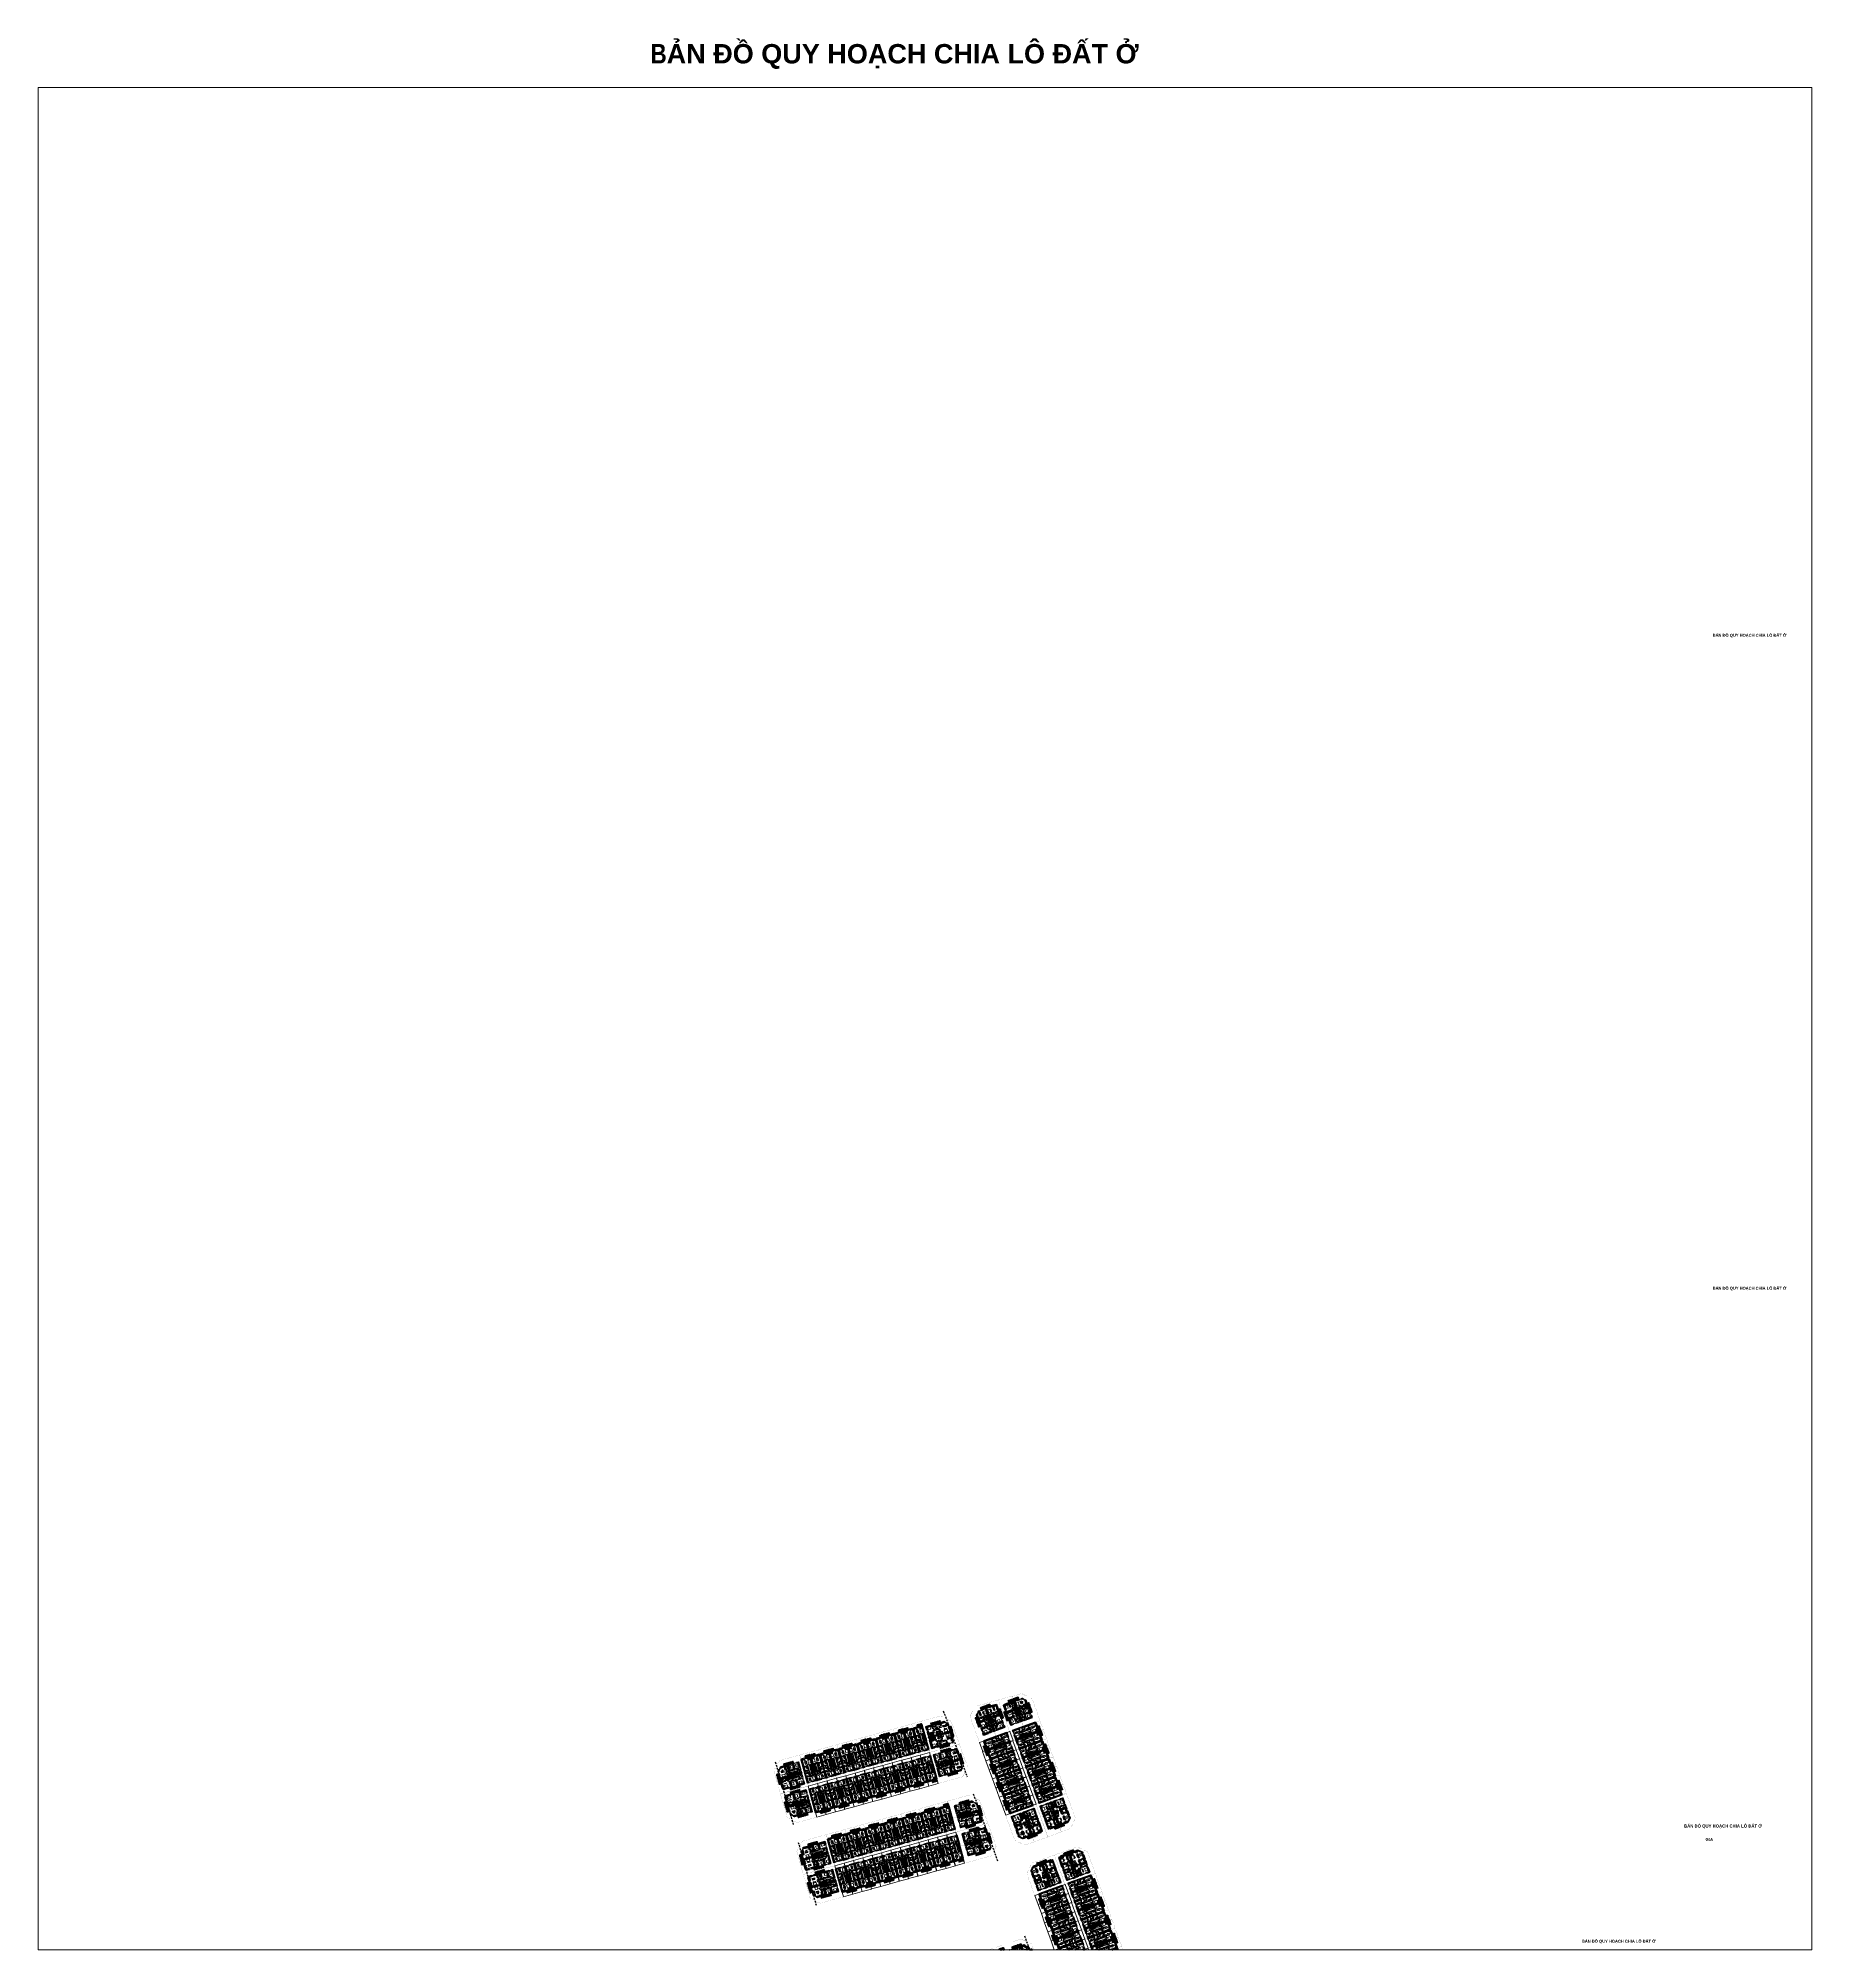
# Paper-space layout 'Layout1' of a CAD drawing. Header units: metres. Extents: x -1330 to -230, y 1447 to 2633.
# The model-space entities are those that its viewports show. They can reach past a viewport. Long polylines and large blocks are cut down to what shows.
import ezdxf
from ezdxf.enums import TextEntityAlignment as Align

# ---------------------------------------------------------------- set-up
doc = ezdxf.new("R2010")
doc.units = ezdxf.units.M
for name, pattern in [('$AUDIT_BAD_LTYPE2', [0]), ('CENTER', [2, 1.25, -0.25, 0.25, -0.25]), ('DASHDOT2', [0.5, 0.25, -0.125, 0, -0.125]), ('HIDDEN', [0.375, 0.25, -0.125]), ('HIDDEN2', [0.1875, 0.125, -0.0625]), ('X-5M-G-MB PHONGNGU$0$HIDDEN2', [0.1875, 0.125, -0.0625]), ('xref-thap C (mb tang 32-2)$0$HIDDEN', [0.375, 0.25, -0.125])]:
    doc.linetypes.add(name, pattern=pattern)
doc.layers.get('0').update_dxf_attribs({"linetype": 'CONTINUOUS'})
doc.layers.get('DEFPOINTS').update_dxf_attribs({"linetype": 'CONTINUOUS'})
for name, color, linetype, lineweight in [('-CENTER', 143, 'CENTER', 13), ('-CONCRETE', 1, 'CONTINUOUS', 35), ('-DIM', 9, 'CONTINUOUS', 13), ('-DOOR', 137, 'CONTINUOUS', 9), ('-FURNITURE', 46, 'CONTINUOUS', 9), ('-HATCH', 8, 'CONTINUOUS', 5), ('-HIDE', 3, 'HIDDEN', 13), ('-KH', 143, 'CONTINUOUS', 13), ('-LINE1', 7, 'CONTINUOUS', 18), ('-LINE2', 252, 'CONTINUOUS', 9), ('-STEEL1', 1, 'CONTINUOUS', 35), ('-TEXT', 7, 'CONTINUOUS', 15), ('-WALL', 4, 'CONTINUOUS', 35), ('TEXT25', 2, 'CONTINUOUS', 13)]:
    doc.layers.add(name, color=color, linetype=linetype, lineweight=lineweight)
for name, color, linetype in [('-RANH GIOI LO DAT', 12, 'CONTINUOUS'), ('1-NETMANH', 8, 'CONTINUOUS'), ('13. NET HATCH', 252, 'CONTINUOUS'), ('APOLIC', 7, 'CONTINUOUS'), ('CX', 96, 'CONTINUOUS'), ('hacth sdd', 8, 'CONTINUOUS'), ('KTEN', 7, 'CONTINUOUS'), ('LoLK', 6, 'CONTINUOUS'), ('RANHGIOI', 2, 'HIDDEN'), ('TIMDUONG', 1, 'CONTINUOUS')]:
    doc.layers.add(name, color=color, linetype=linetype)
doc.styles.add('1', font='arial.ttf')
doc.styles.add('ARIALB', font='', dxfattribs={"width": 0.75})
doc.styles.add('SVN_AVO_thuong', font='')
doc.styles.add('T1', font='', dxfattribs={"height": 200})
doc.styles.add('text', font='')
doc.styles.add('vnavanth', font='', dxfattribs={"width": 0.8})
doc.styles.get('ARIALB').set_extended_font_data('.VnArialH', bold=True)
doc.styles.get('SVN_AVO_thuong').set_extended_font_data('SVN-Avo')
doc.styles.get('T1').set_extended_font_data('VNgeometric Light')
doc.styles.get('text').set_extended_font_data('.VnArial NarrowH')
doc.styles.get('vnavanth').set_extended_font_data('.VnAvantH')

# ---------------------------------------------------------------- blocks, each defined once
blk = doc.blocks.new('*U255')
at = {"linetype": 'X-5M-G-MB PHONGNGU$0$HIDDEN2'}
for points in [[(0, 600), (0, 0), (1745, 0), (1745, 600)], [(1725, 580), (1725, 20), (20, 20), (20, 580)], [(1725, 287), (1725, 313), (20, 313), (20, 287)], [(114, 319), (109, 319), (109, 280), (114, 280)], [(228, 319), (223, 319), (223, 280), (228, 280)], [(342, 319), (337, 319), (337, 280), (342, 280)], [(456, 319), (451, 319), (451, 280), (456, 280)], [(570, 319), (565, 319), (565, 280), (570, 280)], [(684, 319), (679, 319), (679, 280), (684, 280)], [(798, 319), (793, 319), (793, 280), (798, 280)], [(912, 319), (907, 319), (907, 280), (912, 280)], [(1026, 319), (1021, 319), (1021, 280), (1026, 280)], [(1140, 319), (1135, 319), (1135, 280), (1140, 280)], [(1254, 319), (1249, 319), (1249, 280), (1254, 280)], [(1368, 319), (1363, 319), (1363, 280), (1368, 280)], [(1482, 319), (1477, 319), (1477, 280), (1482, 280)], [(1596, 319), (1591, 319), (1591, 280), (1596, 280)], [(1710, 319), (1705, 319), (1705, 280), (1710, 280)]]:
    blk.add_lwpolyline(points, close=True, dxfattribs=at)
for points in [[(122, 313), (122, 515), (100, 515), (100, 313)], [(100, 287), (100, 92), (122, 92), (122, 287)], [(236, 313), (236, 515), (214, 515), (214, 313)], [(214, 287), (214, 92), (236, 92), (236, 287)], [(350, 313), (350, 515), (328, 515), (328, 313)], [(328, 287), (328, 92), (350, 92), (350, 287)], [(464, 313), (464, 515), (442, 515), (442, 313)], [(442, 287), (442, 92), (464, 92), (464, 287)], [(578, 313), (578, 515), (556, 515), (556, 313)], [(556, 287), (556, 92), (578, 92), (578, 287)], [(692, 313), (692, 515), (670, 515), (670, 313)], [(670, 287), (670, 92), (692, 92), (692, 287)], [(806, 313), (806, 515), (784, 515), (784, 313)], [(784, 287), (784, 92), (806, 92), (806, 287)], [(920, 313), (920, 515), (898, 515), (898, 313)], [(898, 287), (898, 92), (920, 92), (920, 287)], [(1034, 313), (1034, 515), (1012, 515), (1012, 313)], [(1012, 287), (1012, 92), (1034, 92), (1034, 287)], [(1148, 313), (1148, 515), (1126, 515), (1126, 313)], [(1126, 287), (1126, 92), (1148, 92), (1148, 287)], [(1262, 313), (1262, 515), (1240, 515), (1240, 313)], [(1240, 287), (1240, 92), (1262, 92), (1262, 287)], [(1376, 313), (1376, 515), (1354, 515), (1354, 313)], [(1354, 287), (1354, 92), (1376, 92), (1376, 287)], [(1490, 313), (1490, 515), (1468, 515), (1468, 313)], [(1468, 287), (1468, 92), (1490, 92), (1490, 287)], [(1604, 313), (1604, 515), (1582, 515), (1582, 313)], [(1582, 287), (1582, 92), (1604, 92), (1604, 287)], [(1718, 313), (1718, 515), (1696, 515), (1696, 313)], [(1696, 287), (1696, 92), (1718, 92), (1718, 287)]]:
    blk.add_lwpolyline(points, dxfattribs=at)
blk = doc.blocks.new('*U254')
at = {"linetype": 'X-5M-G-MB PHONGNGU$0$HIDDEN2'}
for points in [[(0, 600), (0, 0), (1418, 0), (1418, 600)], [(1398, 580), (1398, 20), (20, 20), (20, 580)], [(1398, 287), (1398, 313), (20, 313), (20, 287)], [(114, 319), (109, 319), (109, 280), (114, 280)], [(228, 319), (223, 319), (223, 280), (228, 280)], [(342, 319), (337, 319), (337, 280), (342, 280)], [(456, 319), (451, 319), (451, 280), (456, 280)], [(570, 319), (565, 319), (565, 280), (570, 280)], [(684, 319), (679, 319), (679, 280), (684, 280)], [(798, 319), (793, 319), (793, 280), (798, 280)], [(912, 319), (907, 319), (907, 280), (912, 280)], [(1026, 319), (1021, 319), (1021, 280), (1026, 280)], [(1140, 319), (1135, 319), (1135, 280), (1140, 280)], [(1254, 319), (1249, 319), (1249, 280), (1254, 280)], [(1368, 319), (1363, 319), (1363, 280), (1368, 280)]]:
    blk.add_lwpolyline(points, close=True, dxfattribs=at)
for points in [[(122, 313), (122, 515), (100, 515), (100, 313)], [(100, 287), (100, 92), (122, 92), (122, 287)], [(236, 313), (236, 515), (214, 515), (214, 313)], [(214, 287), (214, 92), (236, 92), (236, 287)], [(350, 313), (350, 515), (328, 515), (328, 313)], [(328, 287), (328, 92), (350, 92), (350, 287)], [(464, 313), (464, 515), (442, 515), (442, 313)], [(442, 287), (442, 92), (464, 92), (464, 287)], [(578, 313), (578, 515), (556, 515), (556, 313)], [(556, 287), (556, 92), (578, 92), (578, 287)], [(692, 313), (692, 515), (670, 515), (670, 313)], [(670, 287), (670, 92), (692, 92), (692, 287)], [(806, 313), (806, 515), (784, 515), (784, 313)], [(784, 287), (784, 92), (806, 92), (806, 287)], [(920, 313), (920, 515), (898, 515), (898, 313)], [(898, 287), (898, 92), (920, 92), (920, 287)], [(1034, 313), (1034, 515), (1012, 515), (1012, 313)], [(1012, 287), (1012, 92), (1034, 92), (1034, 287)], [(1148, 313), (1148, 515), (1126, 515), (1126, 313)], [(1126, 287), (1126, 92), (1148, 92), (1148, 287)], [(1262, 313), (1262, 515), (1240, 515), (1240, 313)], [(1240, 287), (1240, 92), (1262, 92), (1262, 287)], [(1376, 313), (1376, 515), (1354, 515), (1354, 313)], [(1354, 287), (1354, 92), (1376, 92), (1376, 287)]]:
    blk.add_lwpolyline(points, dxfattribs=at)
blk = doc.blocks.new('Sink_Cicle')
blk.add_lwpolyline([(17, -50), (-17, -50), (-18, -252), (17, -252)], close=True)
blk.add_circle((0, -300), 17.5)
at = {"layer": 'DEFPOINTS'}
blk.add_line((0, -100), (0, 0), dxfattribs=at)
blk.add_wipeout([(17, -50), (-17, -50), (-18, -252), (17, -252)])
at = {"layer": '-FURNITURE', "linetype": 'Continuous'}
blk.add_ellipse((0, -300), major_axis=(-325, 0), ratio=0.58461538, dxfattribs=at)
blk.add_line((-18, -237), (17, -237))
blk = doc.blocks.new('X-5M-DH-2-CORE$0$A$C75E80C28')
at = {"layer": '-LINE2', "linetype": 'Continuous', "ltscale": 2}
for p, q in [((840, -1305), (-840, -1305)), ((-840, -1365), (-840, -1305)), ((840, -1365), (-840, -1365)), ((840, -1395), (-840, -1395)), ((-840, -1395), (-840, -1455)), ((-840, -1455), (-435, -1455)), ((-731, -149), (731, -149)), ((-731, -1305), (-731, -149)), ((-700, -179), (700, -179)), ((-700, -1225), (-700, -179)), ((-700, -1225), (-400, -1225)), ((-557, -112), (-560, -112)), ((-510, -22), (-510, -51)), ((-507, -22), (-510, -22)), ((-510, -109), (-510, -79)), ((-507, -22), (-507, -51)), ((-507, -109), (-507, -79)), ((-456, -57), (-501, -57)), ((-456, -60), (-501, -60)), ((-456, -70), (-501, -70)), ((-456, -73), (-501, -73)), ((-453, -63), (-453, -67)), ((-450, -63), (-450, -67)), ((-435, -1450), (-435, -1460)), ((-435, -1450), (-400, -1450)), ((-435, -1460), (-425, -1460)), ((-435, -1490), (-435, -1500)), ((-435, -1490), (-425, -1490)), ((-435, -1500), (-400, -1500)), ((-433, -1452), (-433, -1458)), ((-433, -1452), (-402, -1452)), ((-433, -1458), (-425, -1458)), ((-433, -1492), (-433, -1498)), ((-433, -1492), (-425, -1492)), ((-433, -1498), (-402, -1498)), ((430, -1406), (-430, -1406)), ((-430, -1406), (-430, -1446)), ((430, -1446), (-430, -1446)), ((425, -1309), (-425, -1309)), ((-425, -1343), (-425, -1309)), ((425, -1343), (-425, -1343)), ((-425, -1458), (-425, -1460)), ((-425, -1490), (-425, -1492)), ((-402, -1452), (-402, -1498)), ((-400, -1305), (-400, -1225)), ((400, -1450), (-400, -1450)), ((-400, -1450), (-400, -1500)), ((0, -1309), (0, -1343)), ((0, -1406), (0, -1446)), ((700, -1225), (400, -1225)), ((400, -1305), (400, -1225)), ((400, -1450), (400, -1500)), ((435, -1450), (400, -1450)), ((435, -1500), (400, -1500)), ((402, -1452), (402, -1498)), ((433, -1452), (402, -1452)), ((433, -1498), (402, -1498)), ((425, -1343), (425, -1309)), ((433, -1458), (425, -1458)), ((425, -1458), (425, -1460)), ((435, -1460), (425, -1460)), ((425, -1490), (425, -1492)), ((435, -1490), (425, -1490)), ((433, -1492), (425, -1492)), ((430, -1406), (430, -1446)), ((433, -1452), (433, -1458)), ((433, -1492), (433, -1498)), ((435, -1450), (435, -1460)), ((840, -1455), (435, -1455)), ((435, -1490), (435, -1500)), ((450, -63), (450, -67)), ((453, -63), (453, -67)), ((456, -57), (501, -57)), ((456, -60), (501, -60)), ((456, -70), (501, -70)), ((456, -73), (501, -73)), ((457, -112), (460, -112)), ((507, -22), (510, -22)), ((507, -22), (507, -51)), ((507, -109), (507, -79)), ((510, -22), (510, -51)), ((510, -109), (510, -79)), ((700, -1225), (700, -179)), ((731, -1305), (731, -149)), ((840, -1365), (840, -1305)), ((840, -1395), (840, -1455))]:
    blk.add_line(p, q, dxfattribs=at)
for points in [[(-450, 0), (-450, -130), (450, -130), (450, 0)], [(-200, -29), (200, -29), (200, -101), (-200, -101)], [(-36, -584), (36, -584), (36, -984), (-36, -984)]]:
    blk.add_lwpolyline(points, close=True, dxfattribs=at)
for points in [[(-780, -789), (-751, -789, 0.41421356), (-750, -788), (-750, -784), (-750, -780, 0.41421356), (-751, -779), (-780, -779, -0.25697758), (-784, -782), (-798, -782, -0.41421356), (-801, -779), (-804, -749, 0.41421356), (-807, -746), (-812, -746), (-812, -784), (-812, -821), (-807, -821, 0.41421356), (-804, -818), (-801, -789, -0.41421356), (-798, -786), (-784, -786, -0.25697758), (-780, -789)], [(780, -789), (751, -789, -0.41421356), (750, -788), (750, -784), (750, -780, -0.41421356), (751, -779), (780, -779, 0.25697758), (784, -782), (798, -782, 0.41421356), (801, -779), (804, -749, -0.41421356), (807, -746), (812, -746), (812, -784), (812, -821), (807, -821, -0.41421356), (804, -818), (801, -789, 0.41421356), (798, -786), (784, -786, 0.25697758), (780, -789)]]:
    blk.add_lwpolyline(points, format="xyb", dxfattribs=at)
for centre, radius, start, end in [((-501, -51), 9.4, 180, 270), ((-501, -79), 9.4, 90, 180), ((-501, -51), 6.2, 180, 270), ((-501, -79), 6.2, 90, 180), ((-456, -63), 6.2, 0, 90), ((-456, -63), 3, 0, 90), ((-456, -67), 6.2, 270, 0), ((-456, -67), 3, 270, 0), ((456, -63), 6.2, 90, 180), ((456, -67), 6.2, 180, 270), ((456, -63), 3, 90, 180), ((456, -67), 3, 180, 270), ((501, -51), 6.2, 270, 0), ((501, -51), 9.4, 270, 0), ((501, -79), 9.4, 0, 90), ((501, -79), 6.2, 0, 90)]:
    blk.add_arc(centre, radius, start, end, dxfattribs=at)
blk = doc.blocks.new('A$C5C575821')
at = {"layer": '-CONCRETE'}
h = blk.add_hatch(color=256, dxfattribs=at)
h.dxf.hatch_style = 1
h.paths.add_polyline_path([(0, 200), (0, 0), (200, 0), (200, 200)])
blk.add_lwpolyline([(0, 0), (200, 0), (200, 200), (0, 200)], close=True, dxfattribs=at)
blk = doc.blocks.new('A$C3F71457E')
at = {"layer": '-CONCRETE'}
blk.add_lwpolyline([(0, -100), (0, 400), (-1500, 400), (-1500, -1400), (0, -1400), (0, -900), (200, -900), (200, -1600), (-1700, -1600), (-1700, 600), (200, 600), (200, -100), (0, -100)], dxfattribs=at)
at = {"layer": '-LINE1'}
blk.add_line((0, -900), (0, -100), dxfattribs=at)
at = {"layer": '-WALL'}
for p in [(-1700, 400), (0, 400), (-1700, -1600), (0, -1600)]:
    blk.add_blockref('A$C5C575821', p, dxfattribs=at)
at = {"color": 2, "rotation": 90}
blk.add_blockref('X-5M-DH-2-CORE$0$A$C75E80C28', (-1500, -500), dxfattribs=at)
blk = doc.blocks.new('*U149')
at = {"linetype": '$AUDIT_BAD_LTYPE2'}
for p, q in [((70, 100), (70, 700)), ((90, 700), (90, 100))]:
    blk.add_line(p, q, dxfattribs=at)
for points in [[(0, 0), (50, 0), (50, -40), (60, -40), (60, -100), (0, -100)], [(118, 595), (118, 764), (90, 764), (90, 736), (113, 736), (113, 595)], [(900, 0), (850, 0), (850, -40), (840, -40), (840, -100), (900, -100)]]:
    blk.add_lwpolyline(points, close=True)
for points in [[(50, 700), (90, 700), (90, 800), (50, 800), (50, 700)], [(50, 703), (50, 100)], [(50, 100), (90, 100), (90, 0), (50, 0), (50, 100)]]:
    blk.add_lwpolyline(points)
at = {"linetype": '$AUDIT_BAD_LTYPE2', "ltscale": 0.3}
blk.add_arc((50, 0), 800, 0, 90, dxfattribs=at)
blk = doc.blocks.new('shower')
for points in [[(180929, -32327), (180902, -32327), (180902, -32316), (180929, -32316)], [(180919, -32316), (180912, -32316), (180912, -32147), (180919, -32147)]]:
    blk.add_lwpolyline(points, close=True)
for radius, start, end in [(72, 272.79067, 267.20933), (8.35, 294.835545, 245.164455)]:
    blk.add_arc((180916, -32147), radius, start, end)
blk = doc.blocks.new('A$C4D045CFB')
at = {"layer": '13. NET HATCH'}
h = blk.add_hatch(dxfattribs=at)
h.set_pattern_fill('MAIGO-12', color=256, scale=300, angle=180)
h.set_pattern_definition([(180, (-90, 1e-14), (-75, -150), [120, -30, 120, -30]), (270, (-75, -15), (75, -150), [135, -165]), (225, (-60, 7e-15), (-75, -150), [21.2132, -403.051]), (315, (-90, 1e-14), (75, -150), [21.2132, -403.051])])
h.paths.add_polyline_path([(1300, 6100), (1300, 5215), (1300, 5230), (1300, 4500), (0, 6100)])
h = blk.add_hatch(dxfattribs=at)
h.set_pattern_fill('MAIGO-12', color=256, scale=300, angle=270)
h.set_pattern_definition([(270, (-2e-14, -90), (150, -75), [120, -30, 120, -30]), (0, (15, -75), (150, 75), [135, -165]), (315, (-1e-14, -60), (150, -75), [21.2132, -403.051]), (45, (-2e-14, -90), (150, 75), [21.2132, -403.051])])
h.paths.add_polyline_path([(0, 6100), (1300, 4500), (1300, 1300), (0, 0)])
h = blk.add_hatch(dxfattribs=at)
h.set_pattern_fill('MAIGO-12', color=256, scale=300)
h.set_pattern_definition([(0, (90, 0), (75, 150), [120, -30, 120, -30]), (90, (75, 15), (-75, 150), [135, -165]), (45, (60, 0), (75, 150), [21.213, -403.051]), (135, (90, 0), (-75, 150), [21.213, -403.051])])
h.paths.add_polyline_path([(1300, 1300), (1300, 0), (0, 0)])
at = {"layer": '-LINE1'}
for p, q in [((0, 0), (0, 6100)), ((0, 6100), (1300, 6100)), ((0, 6100), (1300, 4500)), ((0, 0), (1300, 1300)), ((1300, 0), (0, 0))]:
    blk.add_line(p, q, dxfattribs=at)
at = {"layer": 'DEFPOINTS', "linetype": 'HIDDEN', "ltscale": 5}
blk.add_lwpolyline([(1300, 300), (300, 300), (300, 5800), (1300, 5800)], close=True, dxfattribs=at)
blk = doc.blocks.new('XR.MB.LM123$0$tvi 1')
blk.add_lwpolyline([(29, 0), (29, -1000), (0, -1000), (0, 0)], close=True)
for points in [[(-24, -236), (-39, -252)], [(0, -285), (-39, -252)], [(0, -715), (-39, -748)], [(-24, -764), (-39, -748)], [(0, -256), (-24, -236)], [(0, -744), (-24, -764)], [(29, -50), (52, -81)], [(29, -950), (52, -919)], [(70, -315), (111, -350), (111, -650), (70, -685)], [(89, -446), (89, -360), (71, -345)], [(89, -554), (89, -640), (71, -655)], [(89, -446), (73, -446)], [(89, -554), (73, -554)]]:
    blk.add_lwpolyline(points)
blk.add_arc((-4025, -500), 4099, 354.131088, 5.868912)
blk = doc.blocks.new('*U18')
at = {"linetype": '$AUDIT_BAD_LTYPE2'}
for p, q in [((70, 100), (70, 600)), ((90, 600), (90, 100))]:
    blk.add_line(p, q, dxfattribs=at)
for points in [[(0, 0), (50, 0), (50, -40), (60, -40), (60, -100), (0, -100)], [(118, 495), (118, 664), (90, 664), (90, 636), (113, 636), (113, 495)], [(800, 0), (750, 0), (750, -40), (740, -40), (740, -100), (800, -100)]]:
    blk.add_lwpolyline(points, close=True)
for points in [[(50, 600), (90, 600), (90, 700), (50, 700), (50, 600)], [(50, 603), (50, 100)], [(50, 100), (90, 100), (90, 0), (50, 0), (50, 100)]]:
    blk.add_lwpolyline(points)
at = {"linetype": '$AUDIT_BAD_LTYPE2', "ltscale": 0.3}
blk.add_arc((50, 0), 700, 0, 90, dxfattribs=at)
blk = doc.blocks.new('G1600')
for p, q in [((137385, -213234), (137070, -213234)), ((137228, -213392), (137228, -213077)), ((137477, -212827), (139077, -212827)), ((139169, -213234), (139484, -213234)), ((139326, -213392), (139326, -213077))]:
    blk.add_line(p, q)
for points in [[(136977, -213484), (136977, -212984), (137477, -212984), (137477, -213484)], [(137617, -213375), (137617, -212999), (138235, -212999), (138235, -213375)], [(138937, -213375), (138937, -212999), (138320, -212999), (138320, -213375)], [(139577, -213484), (139577, -212984), (139077, -212984), (139077, -213484)]]:
    blk.add_lwpolyline(points, close=True)
blk.add_lwpolyline([(137477, -213484), (137477, -211484), (139077, -211484), (139077, -213484), (137477, -213484)])
for centre, radius in [((137228, -213234), 157), ((137228, -213234), 82.4), ((139326, -213234), 157), ((139326, -213234), 82.4)]:
    blk.add_circle(centre, radius)
blk = doc.blocks.new('*U168')
at = {"linetype": 'X-5M-G-MB PHONGNGU$0$HIDDEN2'}
for points in [[(0, 600), (0, 0), (2182, 0), (2182, 600)], [(2162, 580), (2162, 20), (20, 20), (20, 580)], [(2162, 287), (2162, 313), (20, 313), (20, 287)], [(114, 319), (109, 319), (109, 280), (114, 280)], [(228, 319), (223, 319), (223, 280), (228, 280)], [(342, 319), (337, 319), (337, 280), (342, 280)], [(456, 319), (451, 319), (451, 280), (456, 280)], [(570, 319), (565, 319), (565, 280), (570, 280)], [(684, 319), (679, 319), (679, 280), (684, 280)], [(798, 319), (793, 319), (793, 280), (798, 280)], [(912, 319), (907, 319), (907, 280), (912, 280)], [(1026, 319), (1021, 319), (1021, 280), (1026, 280)], [(1140, 319), (1135, 319), (1135, 280), (1140, 280)], [(1254, 319), (1249, 319), (1249, 280), (1254, 280)], [(1368, 319), (1363, 319), (1363, 280), (1368, 280)], [(1482, 319), (1477, 319), (1477, 280), (1482, 280)], [(1596, 319), (1591, 319), (1591, 280), (1596, 280)], [(1710, 319), (1705, 319), (1705, 280), (1710, 280)], [(1824, 319), (1819, 319), (1819, 280), (1824, 280)], [(1938, 319), (1933, 319), (1933, 280), (1938, 280)], [(2052, 319), (2047, 319), (2047, 280), (2052, 280)]]:
    blk.add_lwpolyline(points, close=True, dxfattribs=at)
for points in [[(122, 313), (122, 515), (100, 515), (100, 313)], [(100, 287), (100, 92), (122, 92), (122, 287)], [(236, 313), (236, 515), (214, 515), (214, 313)], [(214, 287), (214, 92), (236, 92), (236, 287)], [(350, 313), (350, 515), (328, 515), (328, 313)], [(328, 287), (328, 92), (350, 92), (350, 287)], [(464, 313), (464, 515), (442, 515), (442, 313)], [(442, 287), (442, 92), (464, 92), (464, 287)], [(578, 313), (578, 515), (556, 515), (556, 313)], [(556, 287), (556, 92), (578, 92), (578, 287)], [(692, 313), (692, 515), (670, 515), (670, 313)], [(670, 287), (670, 92), (692, 92), (692, 287)], [(806, 313), (806, 515), (784, 515), (784, 313)], [(784, 287), (784, 92), (806, 92), (806, 287)], [(920, 313), (920, 515), (898, 515), (898, 313)], [(898, 287), (898, 92), (920, 92), (920, 287)], [(1034, 313), (1034, 515), (1012, 515), (1012, 313)], [(1012, 287), (1012, 92), (1034, 92), (1034, 287)], [(1148, 313), (1148, 515), (1126, 515), (1126, 313)], [(1126, 287), (1126, 92), (1148, 92), (1148, 287)], [(1262, 313), (1262, 515), (1240, 515), (1240, 313)], [(1240, 287), (1240, 92), (1262, 92), (1262, 287)], [(1376, 313), (1376, 515), (1354, 515), (1354, 313)], [(1354, 287), (1354, 92), (1376, 92), (1376, 287)], [(1490, 313), (1490, 515), (1468, 515), (1468, 313)], [(1468, 287), (1468, 92), (1490, 92), (1490, 287)], [(1604, 313), (1604, 515), (1582, 515), (1582, 313)], [(1582, 287), (1582, 92), (1604, 92), (1604, 287)], [(1718, 313), (1718, 515), (1696, 515), (1696, 313)], [(1696, 287), (1696, 92), (1718, 92), (1718, 287)], [(1832, 313), (1832, 515), (1810, 515), (1810, 313)], [(1810, 287), (1810, 92), (1832, 92), (1832, 287)], [(1946, 313), (1946, 515), (1924, 515), (1924, 313)], [(1924, 287), (1924, 92), (1946, 92), (1946, 287)], [(2060, 313), (2060, 515), (2038, 515), (2038, 313)], [(2038, 287), (2038, 92), (2060, 92), (2060, 287)]]:
    blk.add_lwpolyline(points, dxfattribs=at)
blk = doc.blocks.new('*U248')
at = {"ltscale": 300}
blk.add_lwpolyline([(0, 0), (1400, 0), (1400, -600), (0, -600)], close=True, dxfattribs=at)
blk.add_wipeout([(0, 0), (1400, 0), (1400, -600), (0, -600)], dxfattribs=at)
blk.add_blockref('Sink_Cicle', (700, 0), dxfattribs=at)
blk = doc.blocks.new('A$C18091ED7')
for p, q in [((-83, -267), (-83, -300)), ((-83, -278), (-83, -288)), ((-61, -290), (-83, -290)), ((-63, -265), (-81, -265)), ((-61, -267), (-61, -300)), ((0, -42), (0, 0)), ((61, -267), (61, -300)), ((61, -290), (83, -290)), ((63, -265), (81, -265)), ((83, -267), (83, -300)), ((83, -278), (83, -288)), ((146, -27), (179, -27)), ((146, -27), (146, -30)), ((146, -30), (166, -30)), ((153, -37), (146, -30)), ((152, 0), (152, -27)), ((152, 0), (179, 0)), ((153, -37), (166, -37)), ((153, -40), (153, -37)), ((153, -40), (178, -40)), ((153, -40), (178, -40)), ((153, -40), (153, -42)), ((165, -262), (165, -290)), ((185, -30), (166, -30)), ((178, -37), (166, -37)), ((168, -260), (228, -260)), ((168, -292), (207, -292)), ((185, -30), (178, -37)), ((178, -37), (178, -40)), ((178, -40), (178, -42)), ((179, 0), (179, -27)), ((179, -27), (185, -27)), ((185, -27), (185, -30)), ((231, -274), (231, -262))]:
    blk.add_line(p, q)
for points in [[(230, -219, -0.13740738), (225, -235), (222, -241, -0.23608052), (198, -255, -0.05196082), (-198, -255, -0.23608052), (-222, -241), (-225, -235, -0.13740738), (-230, -219), (-230, -72, -0.19891237), (-226, -63), (-209, -46, -0.19891237), (-200, -42), (0, -42), (200, -42, -0.19891237), (209, -46), (226, -63, -0.19891237), (230, -72)], [(144, -619, -0.21240479), (26, -734, -0.02768532), (-1, -739, -0.02227924), (-26, -734, -0.21240479), (-144, -619, -0.14279573), (-167, -428, -0.09300514), (-128, -309, -0.2564387), (-111, -300), (0, -300), (111, -300, -0.2564387), (128, -309, -0.09300514), (167, -428, -0.14279573)]]:
    blk.add_lwpolyline(points, format="xyb", close=True)
at = {"linetype": 'xref-thap C (mb tang 32-2)$0$HIDDEN', "ltscale": 100}
blk.add_lwpolyline([(61, -669, -0.1990312), (0, -699, -0.1990312), (-61, -669, -0.21892402), (-132, -478, -0.15379146), (-112, -404, -0.23670119), (0, -348, -0.23670119), (112, -404, -0.15379146), (132, -478, -0.21892402)], format="xyb", close=True, dxfattribs=at)
blk.add_circle((166, -78), 13.9)
for centre, radius, start, end in [((-81, -267), 1.98, 90, 180), ((-63, -267), 1.98, 0, 90), ((63, -267), 1.98, 90, 180), ((81, -267), 1.98, 0, 90), ((168, -262), 2.47, 90, 180), ((168, -290), 2.47, 180, 270), ((207, -277), 15.5, 270, 306.465851), ((168, -225), 80.1, 306.465851, 320.312293), ((228, -274), 2.47, 320.312293, 0)]:
    blk.add_arc(centre, radius, start, end)
for points in [[(-156, -259), (-157, -267), (-164, -328), (-169, -385), (-184, -528), (-136, -679), (-50, -735), (-20, -741), (0, -744)], [(156, -259), (157, -267), (164, -328), (169, -385), (184, -528), (136, -679), (50, -735), (20, -741), (0, -744)]]:
    blk.add_open_spline(points, degree=3, knots=[130.61393793, 130.61393793, 130.61393793, 130.61393793, 152.85210909, 311.12935078, 417.70395117, 561.38339275, 697.69263178, 710.81226227, 710.81226227, 710.81226227, 710.81226227])
blk = doc.blocks.new('A$C7D524948')
at = {"layer": '-FURNITURE'}
for points in [[(-343, 328, 0.02267141), (-350, 124, 0.01212165), (-346, 57, 0.40550822), (-279, 0), (0, 0)], [(0, 825, 0.02374929), (-77, 820, 0.11103963), (-175, 786, 0.08516817), (-235, 733, 0.08855015), (-282, 649, 0.02790636), (-316, 526, 0.02834164), (-340, 373, 0.04711987), (-341, 283, 0.51352747), (-285, 300, 0.0595776), (-243, 414, -0.03446512), (-213, 507, -0.05927668), (-183, 564, -0.1661461), (-133, 600, -0.05256413), (-76, 612, -0.02855402), (0, 615, -3.54333521)], [(-1, 774, 0.10558377), (-138, 751, 0.08397585), (-176, 728, 0.14930202), (-241, 626, 0.02490855), (-289, 424, 0.02643888), (-307, 278, -0.88633305)], [(-1, 774, -0.10558377), (137, 751, -0.08397585), (175, 728, -0.14930202), (240, 626, -0.02490855), (288, 424, -0.02643888), (305, 278, 0.88633305)], [(0, 825, -0.02374929), (77, 820, -0.11103963), (175, 786, -0.08516817), (235, 733, -0.08855015), (282, 649, -0.02790636), (316, 526, -0.02834164), (340, 373, -0.04711987), (341, 283, -0.51352747), (285, 300, -0.0595776), (243, 414, 0.03446512), (213, 507, 0.05927668), (183, 564, 0.1661461), (133, 600, 0.05256413), (76, 612, 0.02855402), (0, 615, 3.54333521)], [(343, 328, -0.02267141), (350, 124, -0.01212165), (346, 57, -0.40550822), (279, 0), (0, 0)]]:
    blk.add_lwpolyline(points, format="xyb", dxfattribs=at)
blk = doc.blocks.new('A$C8a974c9c')
for p, q in [((1343, 2500), (1343, 700)), ((1593, 2800), (1908, 2800)), ((1593, 400), (1908, 400)), ((1750, 2957), (1750, 2643)), ((1750, 243), (1750, 557))]:
    blk.add_line(p, q)
blk.add_lwpolyline([(2000, 2500), (0, 2500), (0, 700), (2000, 700), (2000, 2500)])
for points in [[(2000, 3100), (1500, 3100), (1500, 2500), (2000, 2500)], [(2000, 100), (1500, 100), (1500, 700), (2000, 700)], [(1891, 2360), (1514, 2360), (1514, 1643), (1891, 1643)], [(1891, 840), (1514, 840), (1514, 1558), (1891, 1558)]]:
    blk.add_lwpolyline(points, close=True)
for centre, radius in [((1750, 2800), 157), ((1750, 400), 157), ((1750, 2800), 82.4), ((1750, 400), 82.4)]:
    blk.add_circle(centre, radius)
blk = doc.blocks.new('A$C52EE6B0C')
for p, q in [((-17, 16), (17, 16)), ((-17, -16), (17, -16))]:
    blk.add_line(p, q)
for radius in [1.2, 1.06]:
    blk.add_circle((0, 0), radius)
for centre, radius, start, end in [((-17, 0), 15.7, 90, 180.006), ((-17, 0), 15, 114.0143, 180.0588), ((-17, 0), 14.9, 89.8926, 114.0143), ((-7, 0), 12.2, 113.3669, 178.172), ((-18, -22), 37.3, 80.3254, 88.5595), ((-18, -16), 31.4, 80.9553, 88.8517), ((3, 116), 103, 260.8064, 264.3565), ((10, 159), 145, 261.3218, 262.6566), ((-5, -2), 14.7, 98.5198, 117.8513), ((-1, 77), 62.8, 262.9723, 270.8035), ((0, -37), 49.5, 89.6984, 98.5198), ((0, 89), 75.8, 265.3361, 270.3355), ((1, 77), 62.8, 269.1965, 277.0277), ((1, 84), 70.9, 269.5363, 275.751), ((0, -37), 49.5, 81.4802, 90.3016), ((-18, 227), 215, 276.9922, 278.5968), ((5, -2), 14.7, 62.1487, 81.4802), ((-10, 159), 145, 277.3434, 278.6782), ((18, -22), 37.3, 91.4405, 99.6746), ((7, 0), 12.2, 1.828, 66.6331), ((17, -11), 26, 90.5716, 98.5262), ((17, 0), 15.7, 359.994, 90), ((17, 1), 14.4, 65.524, 90.5716), ((17, 0), 15.2, 0.4019, 65.524), ((1, 0), 27.1, 359.8448, 5.6776), ((28, 3), 0.286, 160.8079, 185.6776), ((28, 3), 0.123, 123.4741, 160.8079), ((28, 3), 0.0732, 85.7912, 123.4741), ((28, 3), 0.109, 39.0943, 85.7912), ((28, 3), 0.275, 4.9413, 41.0024), ((2, 0), 26.6, 359.8607, 5.8154), ((-17, 0), 15.7, 179.994, 270), ((-17, 0), 15, 179.9411, 245.9857), ((-17, 0), 14.9, 245.9857, 270.1074), ((-7, 0), 12.2, 181.828, 246.6331), ((-18, 22), 37.3, 271.4405, 279.6746), ((-18, 16), 31.4, 271.1483, 279.0447), ((3, -116), 103, 95.6435, 99.1936), ((-5, 2), 14.7, 242.1487, 261.4802), ((10, -159), 145, 97.3434, 98.6782), ((-1, -77), 62.8, 89.1965, 97.0277), ((0, 37), 49.5, 261.4802, 270.3016), ((0, -89), 75.8, 89.6645, 94.6639), ((0, 37), 49.5, 269.6984, 278.5198), ((1, -77), 62.8, 82.9723, 90.8035), ((1, -84), 70.9, 84.249, 90.4637), ((5, 2), 14.7, 278.5198, 297.8513), ((-18, -227), 215, 81.4032, 83.0078), ((-10, -159), 145, 81.3218, 82.6566), ((7, 0), 12.2, 293.3669, 358.172), ((18, 22), 37.3, 260.3254, 268.5595), ((17, 11), 26, 261.4738, 269.4284), ((17, 0), 15.7, 270, 0.006), ((17, -1), 14.4, 269.4284, 294.476), ((17, 0), 15.2, 294.476, 359.5981), ((1, 0), 27.1, 354.3224, 0.1552), ((2, 0), 26.6, 354.1846, 0.1393), ((28, -3), 0.286, 174.3224, 199.1921), ((28, -3), 0.123, 199.1921, 236.5259), ((28, -3), 0.0732, 236.5259, 274.2088), ((28, -3), 0.109, 274.2088, 320.9057), ((28, -3), 0.275, 318.9976, 355.0587)]:
    blk.add_arc(centre, radius, start, end)
at = {"layer": 'DEFPOINTS'}
for tag in ['MODELNUMBER', 'TRADENAME', 'PRODUCT', 'MATERIAL']:
    blk.add_attdef(tag, (0, 0), '', height=0.001, dxfattribs=at)
blk = doc.blocks.new('A$C4D835AF5')
at = {"layer": '-FURNITURE', "ltscale": 8}
for p, q in [((-4, 0), (-4, 1)), ((3, 1), (-4, 1)), ((-4, 0), (-4, 0)), ((-4, 0), (-4, 0)), ((-3, 0), (-3, 0)), ((-1, 0), (-1, -12)), ((1, 0), (1, -12)), ((3, -1), (3, 1)), ((3, -1), (3, 1)), ((3, 1), (3, 1)), ((3, 1), (4, 1)), ((4, -1), (4, 1)), ((-4, 0), (-4, 0)), ((-4, 0), (-4, 0)), ((-4, -1), (-4, 0)), ((-4, 0), (-4, 0)), ((-4, 0), (-4, 0)), ((-4, 0), (-4, 0)), ((-1, -1), (-4, -1)), ((-3, 0), (-3, 0)), ((-3, 0), (-3, 0)), ((-3, 0), (-3, 0)), ((-3, 0), (-3, 0)), ((-3, 0), (-3, 0)), ((-3, 0), (-3, 0)), ((3, -1), (1, -1)), ((3, -1), (4, -1)), ((3, -1), (3, -1))]:
    blk.add_line(p, q, dxfattribs=at)
for radius in [0.311, 0.264]:
    blk.add_circle((4, 0), radius, dxfattribs=at)
for centre, radius, start, end in [((-5, -2529), 2529, 89.9661, 89.9946), ((-5, 0), 0.24, 175.3989, 267.6837), ((-5, 0), 0.25, 92.2606, 178.0931), ((-4, 1), 0.0394, 90, 180), ((-3, 0), 0.68, 90.0156, 98.8981), ((-4, 0), 0.0197, 180, 270), ((-3, 0), 0.68, 81.1019, 89.9843), ((0, 0), 2.36, 22.5403, 157.4597), ((0, 0), 0.787, 318.5904, 221.4096), ((0, 0), 0.591, 0, 180), ((3, 1), 0.0197, 90, 180), ((4, 1), 0.0197, 0, 90), ((-5, 275), 276, 269.8714, 270.1344), ((-4, 0), 0.0197, 90, 180), ((-4, 0), 0.0111, 186.415, 247.4427), ((-4, 0), 0.191, 257.5175, 274.7853), ((-4, 0), 0.013, 270.8628, 343.9334), ((-4, 0), 0.0113, 272.4657, 345.4476), ((-4, 0), 0.212, 257.2816, 272.5837), ((-4, 0), 0.0116, 184.9731, 258.0341), ((-4, -1), 0.0394, 180, 270), ((-3, 0), 0.0111, 194.1922, 261.8514), ((-3, 0), 0.225, 267.1756, 281.6728), ((-3, 0), 0.0128, 280.6032, 352.1474), ((-3, 0), 0.012, 194.1286, 259.0417), ((-3, 0), 0.209, 264.2063, 279.0284), ((-3, 0), 0.013, 269.1876, 350.2219), ((-3, 0), 0.0113, 277.3078, 350.62), ((-3, 0), 0.0123, 192.379, 260.1423), ((-3, 0), 0.207, 262.2006, 277.9341), ((0, 0), 2.36, 202.5403, 255.4906), ((0, -12), 0.591, 180, 0), ((0, 0), 2.36, 284.5093, 337.4597), ((3, -1), 0.0197, 180, 270), ((4, -1), 0.0197, 270, 0)]:
    blk.add_arc(centre, radius, start, end, dxfattribs=at)
blk.add_ellipse((-3, 0), major_axis=(0.555, 0), ratio=0.849194, dxfattribs=at)
for tag in ['MODELNUMBER', 'TRADENAME', 'PRODUCT', 'MATERIAL']:
    blk.add_attdef(tag, (0, 0), '', height=0.001, dxfattribs=at)
blk = doc.blocks.new('A$C513779E1')
at = {"layer": '-FURNITURE', "ltscale": 5}
for p, q in [((-156, -560), (-156, -682)), ((164, -561), (164, -682))]:
    blk.add_line(p, q, dxfattribs=at)
for centre, radius, start, end in [((-121, -560), 34.2, 97.797502, 180.478643), ((-122, -683), 34.2, 179.465047, 262.146188), ((-1, -2204), 1683, 85.385311, 94.274628), ((-1, 962), 1683, 265.738151, 274.627435), ((130, -561), 34.2, 359.558791, 82.239932), ((130, -682), 34.2, 277.703758, 0.384899)]:
    blk.add_arc(centre, radius, start, end, dxfattribs=at)
at = {"layer": '-FURNITURE', "ltscale": 8}
ref = blk.add_blockref('A$C4D835AF5', (-319, 776), dxfattribs=dict(at, xscale=-25.08682081009749, yscale=25.08682081009749, zscale=25.08682081009749, rotation=45))
ref.add_attrib('MODELNUMBER', 'K-T97328-4', (-319, 776), dxfattribs={"layer": 'DEFPOINTS', "height": 0.0251, "rotation": 225})
ref.add_attrib('TRADENAME', 'PURIST', (-319, 776), dxfattribs={"layer": 'DEFPOINTS', "height": 0.0251, "rotation": 225})
ref.add_attrib('PRODUCT', 'BATH FILLER', (-319, 776), dxfattribs={"layer": 'DEFPOINTS', "height": 0.0251, "rotation": 225})
ref.add_attrib('MATERIAL', 'PREMIUM MATERIALS', (-319, 776), dxfattribs={"layer": 'DEFPOINTS', "height": 0.0251, "rotation": 225})
at = {"layer": '-FURNITURE', "xscale": 25.39829667096628, "yscale": 25.39829667096628, "zscale": 25.39829667096628, "rotation": 270}
blk.add_blockref('A$C52EE6B0C', (0, 0), dxfattribs=at).add_auto_attribs({'MODELNUMBER': 'K-1800', 'TRADENAME': 'ABRAZO', 'PRODUCT': 'BATH', 'MATERIAL': 'LITHOCAST'})
blk = doc.blocks.new('*U253')
at = {"linetype": 'X-5M-G-MB PHONGNGU$0$HIDDEN2'}
for points in [[(0, 600), (0, 0), (2003, 0), (2003, 600)], [(1983, 580), (1983, 20), (20, 20), (20, 580)], [(1983, 287), (1983, 313), (20, 313), (20, 287)], [(114, 319), (109, 319), (109, 280), (114, 280)], [(228, 319), (223, 319), (223, 280), (228, 280)], [(342, 319), (337, 319), (337, 280), (342, 280)], [(456, 319), (451, 319), (451, 280), (456, 280)], [(570, 319), (565, 319), (565, 280), (570, 280)], [(684, 319), (679, 319), (679, 280), (684, 280)], [(798, 319), (793, 319), (793, 280), (798, 280)], [(912, 319), (907, 319), (907, 280), (912, 280)], [(1026, 319), (1021, 319), (1021, 280), (1026, 280)], [(1140, 319), (1135, 319), (1135, 280), (1140, 280)], [(1254, 319), (1249, 319), (1249, 280), (1254, 280)], [(1368, 319), (1363, 319), (1363, 280), (1368, 280)], [(1482, 319), (1477, 319), (1477, 280), (1482, 280)], [(1596, 319), (1591, 319), (1591, 280), (1596, 280)], [(1710, 319), (1705, 319), (1705, 280), (1710, 280)], [(1824, 319), (1819, 319), (1819, 280), (1824, 280)], [(1938, 319), (1933, 319), (1933, 280), (1938, 280)]]:
    blk.add_lwpolyline(points, close=True, dxfattribs=at)
for points in [[(122, 313), (122, 515), (100, 515), (100, 313)], [(100, 287), (100, 92), (122, 92), (122, 287)], [(236, 313), (236, 515), (214, 515), (214, 313)], [(214, 287), (214, 92), (236, 92), (236, 287)], [(350, 313), (350, 515), (328, 515), (328, 313)], [(328, 287), (328, 92), (350, 92), (350, 287)], [(464, 313), (464, 515), (442, 515), (442, 313)], [(442, 287), (442, 92), (464, 92), (464, 287)], [(578, 313), (578, 515), (556, 515), (556, 313)], [(556, 287), (556, 92), (578, 92), (578, 287)], [(692, 313), (692, 515), (670, 515), (670, 313)], [(670, 287), (670, 92), (692, 92), (692, 287)], [(806, 313), (806, 515), (784, 515), (784, 313)], [(784, 287), (784, 92), (806, 92), (806, 287)], [(920, 313), (920, 515), (898, 515), (898, 313)], [(898, 287), (898, 92), (920, 92), (920, 287)], [(1034, 313), (1034, 515), (1012, 515), (1012, 313)], [(1012, 287), (1012, 92), (1034, 92), (1034, 287)], [(1148, 313), (1148, 515), (1126, 515), (1126, 313)], [(1126, 287), (1126, 92), (1148, 92), (1148, 287)], [(1262, 313), (1262, 515), (1240, 515), (1240, 313)], [(1240, 287), (1240, 92), (1262, 92), (1262, 287)], [(1376, 313), (1376, 515), (1354, 515), (1354, 313)], [(1354, 287), (1354, 92), (1376, 92), (1376, 287)], [(1490, 313), (1490, 515), (1468, 515), (1468, 313)], [(1468, 287), (1468, 92), (1490, 92), (1490, 287)], [(1604, 313), (1604, 515), (1582, 515), (1582, 313)], [(1582, 287), (1582, 92), (1604, 92), (1604, 287)], [(1718, 313), (1718, 515), (1696, 515), (1696, 313)], [(1696, 287), (1696, 92), (1718, 92), (1718, 287)], [(1832, 313), (1832, 515), (1810, 515), (1810, 313)], [(1810, 287), (1810, 92), (1832, 92), (1832, 287)], [(1946, 313), (1946, 515), (1924, 515), (1924, 313)], [(1924, 287), (1924, 92), (1946, 92), (1946, 287)]]:
    blk.add_lwpolyline(points, dxfattribs=at)
blk = doc.blocks.new('A$Cbeb9f07c')
for points in [[(242, 68), (242, 75), (72, 76), (72, 68)], [(252, 58), (252, 86), (242, 86), (242, 58)]]:
    blk.add_lwpolyline(points, close=True)
for radius, start, end in [(72, 2.780001, 357.198662), (8.35, 24.824876, 335.153787)]:
    blk.add_arc((72, 72), radius, start, end)
blk = doc.blocks.new('M15-T3')
at = {"layer": '-CONCRETE'}
for centre, radius in [((195690, 110906, 0), 55), ((195690, 110785, 0), 55), ((195659, 110997, 0), 13), ((195701, 110997, 0), 13), ((195739, 110997, 0), 13)]:
    blk.add_circle(centre, radius, dxfattribs=at)
at = {"layer": '-DOOR'}
for p, q in [((202210, 109940), (202210, 108540)), ((202310, 109940), (202310, 108540)), ((202410, 109940), (202410, 108540))]:
    blk.add_line(p, q, dxfattribs=at)
at = {"layer": '-FURNITURE'}
blk.add_lwpolyline([(199110, 102390), (199110, 100004), (199710, 100004), (199710, 102390)], close=True, dxfattribs=at)
at = {"layer": '-HATCH'}
blk.add_line((197510, 109190), (198310, 109190), dxfattribs=at)
at = {"layer": '-RANH GIOI LO DAT', "linetype": 'HIDDEN', "ltscale": 10, "const_width": 50}
blk.add_lwpolyline([(201411, 95934), (206410, 101050), (206410, 113240), (195410, 113240), (195410, 95794)], close=True, dxfattribs=at)
at = {"layer": '-WALL'}
for p, q in [((195410, 111240), (196429, 111240)), ((195610, 109190), (195610, 111040)), ((195610, 111040), (196429, 111040)), ((195760, 110160), (195610, 110160)), ((195830, 110090), (195610, 110090)), ((195760, 110160), (195760, 111040)), ((195830, 110090), (195830, 111040)), ((196429, 111040), (196429, 111240)), ((197029, 111240), (202410, 111240)), ((197029, 111040), (197029, 111240)), ((197029, 111040), (197210, 111040)), ((197310, 111040), (202210, 111040)), ((197510, 109190), (197310, 109190)), ((197510, 109090), (197310, 109090)), ((197510, 109190), (197510, 109090)), ((198410, 109190), (198310, 109190)), ((198310, 109190), (198310, 109090)), ((198410, 109090), (198310, 109090)), ((198410, 111040), (198410, 108815)), ((198410, 109090), (198410, 109190)), ((198410, 108815), (198510, 108815)), ((198510, 108815), (198510, 111040)), ((202210, 109940), (202210, 111040)), ((202210, 109940), (202410, 109940)), ((202210, 108540), (202410, 108540)), ((202410, 111240), (202410, 109940))]:
    blk.add_line(p, q, dxfattribs=at)
at = {"layer": '-DOOR', "xscale": -1}
blk.add_blockref('*U18', (198310, 109190), dxfattribs=at)
at = {"layer": '-FURNITURE'}
for name, p, xscale, rotation in [('shower', (228123, -70357), -1, 269.9893314882561), ('G1600', (62433, -102444), -0.9999999999999999, 180)]:
    blk.add_blockref(name, p, dxfattribs=dict(at, xscale=xscale, rotation=rotation))
at = {"layer": '-FURNITURE', "extrusion": (0, 0, -1), "yscale": 0.9166666666659739}
for name, p, xscale, zscale, rotation in [('*U168', (-198510, 109040), 0.9166666666659739, -0.9166666666659741, 90), ('*U254', (-198510, 103040), 0.9166666666659739, -0.9166666666659741, 180), ('*U255', (-202210, 103040), -0.9166666666659739, -0.9166666666659739, 180)]:
    blk.add_blockref(name, p, dxfattribs=dict(at, xscale=xscale, zscale=zscale, rotation=rotation))
at = {"ltscale": 300, "xscale": -1, "rotation": 90}
blk.add_blockref('Sink_Cicle', (199110, 101850), dxfattribs=at)
at = {"layer": '-HATCH', "true_color": 0x8c8896}
h = blk.add_hatch(color=252, dxfattribs=at)
h.dxf.hatch_style = 1
h.paths.add_polyline_path([(197059, 105939), (196660, 105939), (196660, 103539), (196757, 105771)])
h = blk.add_hatch(color=252, dxfattribs=at)
h.dxf.hatch_style = 1
edge = h.paths.add_edge_path()
edge.add_arc((197109, 106489), 24.6, 0, 360)
at = {"layer": '13. NET HATCH'}
h = blk.add_hatch(dxfattribs=at)
h.set_pattern_fill('MAIGO-12', color=256, scale=300, angle=-1.330215)
h.set_pattern_definition([(358.669785, (-48454.8, 5751.22), (78.46197, 148.218485), [120, -30, 120, -30]), (88.669785, (-48469.44, 5766.565), (-71.497607, 151.700666), [135, -165]), (43.669785, (-48484.787, 5751.917), (78.461969, 148.218485), [21.2132, -403.050865]), (133.669785, (-48454.795, 5751.22), (-71.497607, 151.700666), [21.2132, -403.050865])])
h.paths.add_polyline_path([(198577, 96811), (197176, 97474), (195410, 98310), (195944, 98310), (195409, 98310), (195409, 96810)])
h = blk.add_hatch(dxfattribs=at)
h.set_pattern_fill('MAIGO-12', color=256, scale=300, angle=88.669785)
h.set_pattern_definition([(88.669785, (-48542.68, 5843.29), (-148.218485, 78.46197), [120, -30, 120, -30]), (178.669785, (-48558.026, 5828.64), (-151.700666, -71.497607), [135, -165]), (133.669785, (-48543.38, 5813.294), (-148.218485, 78.461969), [21.2132, -403.050865]), (223.669785, (-48542.68, 5843.286), (-151.700666, -71.497607), [21.2132, -403.050865])])
h.paths.add_polyline_path([(198577, 98310), (195410, 98310), (197176, 97474), (198577, 96811)])
at = {"layer": '-DOOR'}
blk.add_lwpolyline([(202410, 104890), (202210, 104890), (202210, 103490), (202410, 103490)], close=True, dxfattribs=at)
blk.add_lwpolyline([(202310, 103490), (202310, 104890)], dxfattribs=at)
at = {"layer": '-FURNITURE'}
blk.add_line((199723, 100004), (200690, 99059), dxfattribs=at)
for points in [[(199910, 108215), (201510, 108215), (201510, 107815), (199910, 107815)], [(198610, 101089), (198610, 99489), (199010, 99489), (199010, 101089)]]:
    blk.add_lwpolyline(points, close=True, dxfattribs=at)
blk.add_lwpolyline([(200312, 99429), (199745, 99626)], dxfattribs=at)
blk.add_arc((200312, 99429), 600, 135.666388, 160.874688, dxfattribs=at)
at = {"layer": '-HATCH'}
blk.add_line((199810, 102390), (200610, 102390), dxfattribs=at)
at = {"layer": '-KH', "linetype": 'HIDDEN2', "ltscale": 5}
blk.add_line((196110, 104614), (196610, 104739), dxfattribs=at)
for points in [[(196110, 104563), (196110, 102989), (197609, 102989), (197609, 106489), (196110, 106489), (196110, 104614)], [(196860, 103489), (197109, 102989), (196860, 102490)]]:
    blk.add_lwpolyline(points, dxfattribs=at)
at = {"layer": '-KH'}
blk.add_circle((197109, 106489), 24.6, dxfattribs=at)
at = {"layer": '-LINE1', "lineweight": 18}
for p, q in [((196610, 105989), (195610, 106990)), ((196610, 105989), (195610, 105989)), ((196610, 105739), (195610, 105739)), ((196610, 105489), (195610, 105489)), ((196610, 105239), (195610, 105239)), ((196610, 104989), (195610, 104989)), ((196610, 104739), (195610, 104739)), ((196404, 104489), (195610, 104489)), ((196610, 104239), (195610, 104239)), ((196610, 103989), (195610, 103989)), ((196610, 103739), (195610, 103739)), ((196610, 103489), (195610, 103489))]:
    blk.add_line(p, q, dxfattribs=at)
at = {"layer": '-LINE1'}
for p, q in [((196610, 106989), (196610, 105989)), ((196860, 105989), (196860, 106989)), ((196860, 106989), (196860, 105989)), ((197109, 105989), (197109, 106989)), ((197109, 106989), (197109, 105989)), ((196610, 103489), (195610, 102490)), ((196610, 104489), (196610, 105989)), ((196610, 105989), (197109, 105989)), ((196610, 103489), (196610, 104438)), ((196610, 103489), (197109, 103489)), ((196610, 102489), (196610, 103489)), ((196660, 103539), (196660, 105939)), ((196660, 105939), (197059, 105939)), ((196660, 103539), (197059, 103539)), ((196860, 103489), (196860, 102489)), ((196860, 102489), (196860, 103489)), ((197059, 103539), (197059, 105939)), ((197109, 103489), (197109, 105989)), ((197109, 103489), (197109, 102489)), ((197109, 102489), (197109, 103489))]:
    blk.add_line(p, q, dxfattribs=at)
at = {"layer": '-WALL'}
for p, q in [((195410, 98195), (195410, 111240)), ((195610, 102490), (195610, 106990)), ((198410, 107915), (198410, 104856)), ((198410, 107915), (198510, 107915)), ((198510, 104856), (198510, 107915)), ((198510, 107815), (202210, 107815)), ((198510, 107715), (202210, 107715)), ((202210, 107815), (202210, 108540)), ((202210, 107715), (202210, 104888)), ((202410, 108540), (202410, 104890)), ((195410, 98310), (196188, 98310)), ((195510, 98397), (195510, 102390)), ((195510, 102390), (197410, 102390)), ((195513, 98510), (196188, 98510)), ((195610, 102490), (197410, 102490)), ((197410, 102490), (197410, 102390)), ((197588, 98510), (200153, 98510)), ((197588, 98310), (200235, 98310)), ((198310, 102490), (199810, 102490)), ((198310, 102490), (198310, 102390)), ((198310, 102390), (199810, 102390)), ((198410, 103956), (198410, 102490)), ((198510, 103956), (198410, 103956)), ((198510, 103756), (198510, 103956)), ((198510, 102490), (198510, 103756)), ((199010, 102390), (199010, 98507)), ((199110, 98507), (199110, 102490)), ((199810, 102390), (199810, 102490)), ((200149, 98505), (200690, 99059)), ((200235, 98310), (200833, 98923)), ((200610, 102490), (202210, 102490)), ((200610, 102390), (200610, 102490)), ((200610, 102390), (202210, 102390)), ((201669, 100061), (202210, 100615)), ((201812, 99921), (202410, 100534)), ((202210, 102490), (202210, 103490)), ((202210, 103490), (202410, 103490)), ((202210, 102390), (202210, 100621)), ((202410, 103490), (202410, 100539))]:
    blk.add_line(p, q, dxfattribs=at)
for points in [[(196610, 104729), (196133, 104610), (196133, 104509), (196040, 104680), (196040, 104587), (195560, 104467)], [(196610, 104574), (196133, 104455), (196133, 104354), (196040, 104525), (196040, 104432), (195560, 104311)], [(202210, 104890), (202410, 104890)]]:
    blk.add_lwpolyline(points, dxfattribs=at)
at = {"layer": '-DOOR'}
for p, xscale, rotation in [((198510, 107915), -1, 270), ((197410, 102390), -0.9999999999999999, 180), ((198510, 103956), -1, 270)]:
    blk.add_blockref('*U149', p, dxfattribs=dict(at, xscale=xscale, rotation=rotation))
at = {"layer": '-DOOR', "rotation": 180}
blk.add_blockref('*U18', (200610, 102390), dxfattribs=at)
at = {"layer": '-FURNITURE', "extrusion": (0, 0, -1), "rotation": 269.9963102775856}
blk.add_blockref('XR.MB.LM123$0$tvi 1', (-200210, 108005), dxfattribs=at)
at = {"layer": '-FURNITURE', "extrusion": (0, 0, -1), "xscale": -0.9999999999999997, "rotation": 0.003689722414399951}
blk.add_blockref('XR.MB.LM123$0$tvi 1', (-198820, 100789), dxfattribs=at)
at = {"layer": '-FURNITURE', "xscale": -0.8000000000000002, "yscale": 0.8000000000000002, "zscale": 0.8000000000000002, "rotation": 90}
blk.add_blockref('A$C7D524948', (201598, 103825), dxfattribs=at)
at = {"layer": '-FURNITURE'}
blk.add_blockref('A$C18091ED7', (201476, 102432), dxfattribs=at)
at = {"layer": '-WALL', "xscale": -0.9999999999999999, "rotation": 180}
blk.add_blockref('A$C3F71457E', (197110, 107590), dxfattribs=at)
at = {"layer": '-WALL', "xscale": -1}
for name, p in [('A$C4D045CFB', (203710, 101990)), ('A$C5C575821', (195610, 102290)), ('A$C5C575821', (202410, 102290))]:
    blk.add_blockref(name, p, dxfattribs=at)
at = {"xscale": -1, "rotation": 315.6664095721141}
blk.add_blockref('A$C513779E1', (201303, 100340), dxfattribs=at)
at = {"layer": '-TEXT', "style": 'T1'}
for s, p in [('13', (195914, 103818)), ('15', (195914, 103185)), ('11', (195957, 104294)), ('5', (195991, 105804)), ('7', (195991, 105304)), ('9', (195995, 104804)), ('3', (196455, 106547)), ('17', (196671, 102823)), ('1', (196984, 106547)), ('19', (197192, 102823))]:
    blk.add_text(s, height=100, rotation=0.000001, dxfattribs=at).set_placement(p)
at = {"layer": '-TEXT', "color": 2, "style": 'vnavanth'}
blk.add_text('p.ngñ MASTER', height=199.96, rotation=0.000001, dxfattribs=at).set_placement((199543, 104521))
at = {"layer": 'TEXT25', "style": 'T1'}
blk.add_text('19M2', height=150, rotation=0.000001, dxfattribs=at).set_placement((200277, 104263))
at = {"layer": '-FURNITURE', "extrusion": (0, 0, -1), "zscale": -1}
blk.add_blockref('*U248', (-198410, 111040), dxfattribs=at)
at = {"layer": '-DOOR'}
blk.add_lwpolyline([(197029, 111240), (196429, 111240), (196429, 111040), (197029, 111040)], close=True, dxfattribs=at)
blk.add_lwpolyline([(196429, 111140), (197029, 111140)], dxfattribs=at)
at = {"layer": '-FURNITURE'}
for points in [[(197010, 111040), (197010, 110090), (195610, 110090)], [(196846, 110090), (196357, 110438)]]:
    blk.add_lwpolyline(points, dxfattribs=at)
blk.add_arc((196846, 110090), 600, 144.549425, 180.000001, dxfattribs=at)
at = {"layer": '-WALL'}
for p, q in [((196429, 111040), (196429, 111240)), ((197029, 111040), (197029, 111240)), ((198510, 104856), (198410, 104856))]:
    blk.add_line(p, q, dxfattribs=at)
at = {"layer": '-FURNITURE'}
for name, p, xscale, rotation in [('A$C18091ED7', (195568, 109575), -1, 90), ('A$C8a974c9c', (200210, 107688), -0.9999999999999999, 180)]:
    blk.add_blockref(name, p, dxfattribs=dict(at, xscale=xscale, rotation=rotation))
at = {"layer": '-WALL', "xscale": -1}
for p in [(195610, 111040), (202410, 111040), (202410, 106990)]:
    blk.add_blockref('A$C5C575821', p, dxfattribs=at)
at = {"layer": '-TEXT', "color": 2, "style": 'vnavanth'}
for s, p in [('wc2', (197172, 110049)), ('p.ngñ 2', (200043, 108625))]:
    blk.add_text(s, height=200, rotation=0.000001, dxfattribs=at).set_placement(p)
at = {"layer": 'TEXT25', "style": 'T1'}
for s, p in [('5,2M2', (197075, 109776)), ('12M2', (200380, 108400))]:
    blk.add_text(s, height=150, rotation=0.000001, dxfattribs=at).set_placement(p)
at = {"ltscale": 300, "rotation": 90}
blk.add_blockref('Sink_Cicle', (199110, 100756), dxfattribs=at)
at = {"layer": '-DOOR'}
for points in [[(197588, 98310), (197588, 98510), (196188, 98510), (196188, 98310)], [(200690, 99059), (201669, 100061), (201812, 99921), (200833, 98920)]]:
    blk.add_lwpolyline(points, close=True, dxfattribs=at)
for points in [[(196188, 98410), (197588, 98410)], [(200762, 98990), (201740, 99991)]]:
    blk.add_lwpolyline(points, dxfattribs=at)
at = {"layer": '-FURNITURE'}
for points in [[(198910, 106888), (198910, 105288), (198510, 105288), (198510, 106888)], [(201710, 104588), (202210, 104588), (202210, 103040), (201710, 103040)]]:
    blk.add_lwpolyline(points, close=True, dxfattribs=at)
for points in [[(199723, 100004), (199110, 100004)], [(202060, 102390), (202210, 101890)], [(202060, 101890), (202210, 102390)]]:
    blk.add_lwpolyline(points, dxfattribs=at)
at = {"layer": '-LINE1'}
blk.add_line((198577, 96811), (198577, 98310), dxfattribs=at)
for points in [[(195410, 98310), (195409, 96812), (198577, 96811)], [(198577, 96811), (195410, 98310)]]:
    blk.add_lwpolyline(points, dxfattribs=at)
at = {"layer": '-WALL'}
for p, q in [((196188, 98510), (196188, 98310)), ((197588, 98310), (197588, 98510))]:
    blk.add_line(p, q, dxfattribs=at)
for points in [[(200833, 98920), (200690, 99059)], [(201812, 99921), (201669, 100061)], [(201960, 102390), (201960, 101790), (202210, 101790)], [(202060, 102390), (202060, 101890), (202210, 101890)]]:
    blk.add_lwpolyline(points, dxfattribs=at)
at = {"layer": 'DEFPOINTS', "linetype": 'HIDDEN', "ltscale": 5}
for p, q in [((195409, 97110), (195410, 98310)), ((198177, 97110), (195409, 97110)), ((198177, 97110), (198177, 98310))]:
    blk.add_line(p, q, dxfattribs=at)
at = {"layer": '-FURNITURE', "extrusion": (0, 0, -1), "xscale": 0.9166666666659739, "yscale": 0.9166666666659739, "zscale": -0.9166666666659741, "rotation": 180}
blk.add_blockref('*U253', (-195510, 102390), dxfattribs=at)
at = {"layer": '-FURNITURE', "xscale": -1, "rotation": 270}
blk.add_blockref('G1600', (408994, -37988), dxfattribs=at)
at = {"layer": '-FURNITURE', "extrusion": (0, 0, -1), "rotation": 359.9963102775856}
blk.add_blockref('XR.MB.LM123$0$tvi 1', (-198700, 106588), dxfattribs=at)
at = {"layer": '-FURNITURE', "xscale": -1}
blk.add_blockref('A$Cbeb9f07c', (199362, 99211), dxfattribs=at)
at = {"layer": '-WALL', "xscale": -1}
for p in [(195610, 98310), (200229, 98310), (202410, 100539)]:
    blk.add_blockref('A$C5C575821', p, dxfattribs=at)
at = {"layer": '-TEXT', "color": 2, "style": 'vnavanth'}
blk.add_text('p.ngñ 3', height=200, rotation=0.000001, dxfattribs=at).set_placement((197634, 100484))
at = {"layer": 'TEXT25'}
for s, height, style, p in [('13M2', 150, 'T1', (197919, 100171)), ('WCMT', 200, 'SVN_AVO_thuong', (199924, 101268)), ('9M2', 150, 'T1', (200100, 101023))]:
    blk.add_text(s, height=height, rotation=0.000001, dxfattribs=dict(at, style=style)).set_placement(p)
blk = doc.blocks.new('*U250')
at = {"linetype": 'X-5M-G-MB PHONGNGU$0$HIDDEN2'}
for points in [[(0, 600), (0, 0), (1200, 0), (1200, 600)], [(1180, 580), (1180, 20), (20, 20), (20, 580)], [(1180, 287), (1180, 313), (20, 313), (20, 287)], [(114, 319), (109, 319), (109, 280), (114, 280)], [(228, 319), (223, 319), (223, 280), (228, 280)], [(342, 319), (337, 319), (337, 280), (342, 280)], [(456, 319), (451, 319), (451, 280), (456, 280)], [(570, 319), (565, 319), (565, 280), (570, 280)], [(684, 319), (679, 319), (679, 280), (684, 280)], [(798, 319), (793, 319), (793, 280), (798, 280)], [(912, 319), (907, 319), (907, 280), (912, 280)], [(1026, 319), (1021, 319), (1021, 280), (1026, 280)], [(1140, 319), (1135, 319), (1135, 280), (1140, 280)]]:
    blk.add_lwpolyline(points, close=True, dxfattribs=at)
for points in [[(122, 313), (122, 515), (100, 515), (100, 313)], [(100, 287), (100, 92), (122, 92), (122, 287)], [(236, 313), (236, 515), (214, 515), (214, 313)], [(214, 287), (214, 92), (236, 92), (236, 287)], [(350, 313), (350, 515), (328, 515), (328, 313)], [(328, 287), (328, 92), (350, 92), (350, 287)], [(464, 313), (464, 515), (442, 515), (442, 313)], [(442, 287), (442, 92), (464, 92), (464, 287)], [(578, 313), (578, 515), (556, 515), (556, 313)], [(556, 287), (556, 92), (578, 92), (578, 287)], [(692, 313), (692, 515), (670, 515), (670, 313)], [(670, 287), (670, 92), (692, 92), (692, 287)], [(806, 313), (806, 515), (784, 515), (784, 313)], [(784, 287), (784, 92), (806, 92), (806, 287)], [(920, 313), (920, 515), (898, 515), (898, 313)], [(898, 287), (898, 92), (920, 92), (920, 287)], [(1034, 313), (1034, 515), (1012, 515), (1012, 313)], [(1012, 287), (1012, 92), (1034, 92), (1034, 287)], [(1148, 313), (1148, 515), (1126, 515), (1126, 313)], [(1126, 287), (1126, 92), (1148, 92), (1148, 287)]]:
    blk.add_lwpolyline(points, dxfattribs=at)
blk = doc.blocks.new('*U252')
at = {"linetype": 'X-5M-G-MB PHONGNGU$0$HIDDEN2'}
for points in [[(0, 600), (0, 0), (3927, 0), (3927, 600)], [(3907, 580), (3907, 20), (20, 20), (20, 580)], [(3907, 287), (3907, 313), (20, 313), (20, 287)], [(114, 319), (109, 319), (109, 280), (114, 280)], [(228, 319), (223, 319), (223, 280), (228, 280)], [(342, 319), (337, 319), (337, 280), (342, 280)], [(456, 319), (451, 319), (451, 280), (456, 280)], [(570, 319), (565, 319), (565, 280), (570, 280)], [(684, 319), (679, 319), (679, 280), (684, 280)], [(798, 319), (793, 319), (793, 280), (798, 280)], [(912, 319), (907, 319), (907, 280), (912, 280)], [(1026, 319), (1021, 319), (1021, 280), (1026, 280)], [(1140, 319), (1135, 319), (1135, 280), (1140, 280)], [(1254, 319), (1249, 319), (1249, 280), (1254, 280)], [(1368, 319), (1363, 319), (1363, 280), (1368, 280)], [(1482, 319), (1477, 319), (1477, 280), (1482, 280)], [(1596, 319), (1591, 319), (1591, 280), (1596, 280)], [(1710, 319), (1705, 319), (1705, 280), (1710, 280)], [(1824, 319), (1819, 319), (1819, 280), (1824, 280)], [(1938, 319), (1933, 319), (1933, 280), (1938, 280)], [(2052, 319), (2047, 319), (2047, 280), (2052, 280)], [(2166, 319), (2161, 319), (2161, 280), (2166, 280)], [(2280, 319), (2275, 319), (2275, 280), (2280, 280)], [(2394, 319), (2389, 319), (2389, 280), (2394, 280)], [(2508, 319), (2503, 319), (2503, 280), (2508, 280)], [(2622, 319), (2617, 319), (2617, 280), (2622, 280)], [(2736, 319), (2731, 319), (2731, 280), (2736, 280)], [(2850, 319), (2845, 319), (2845, 280), (2850, 280)], [(2964, 319), (2959, 319), (2959, 280), (2964, 280)], [(3078, 319), (3073, 319), (3073, 280), (3078, 280)], [(3192, 319), (3187, 319), (3187, 280), (3192, 280)], [(3306, 319), (3301, 319), (3301, 280), (3306, 280)], [(3420, 319), (3415, 319), (3415, 280), (3420, 280)], [(3534, 319), (3529, 319), (3529, 280), (3534, 280)], [(3648, 319), (3643, 319), (3643, 280), (3648, 280)], [(3762, 319), (3757, 319), (3757, 280), (3762, 280)], [(3876, 319), (3871, 319), (3871, 280), (3876, 280)]]:
    blk.add_lwpolyline(points, close=True, dxfattribs=at)
for points in [[(122, 313), (122, 515), (100, 515), (100, 313)], [(100, 287), (100, 92), (122, 92), (122, 287)], [(236, 313), (236, 515), (214, 515), (214, 313)], [(214, 287), (214, 92), (236, 92), (236, 287)], [(350, 313), (350, 515), (328, 515), (328, 313)], [(328, 287), (328, 92), (350, 92), (350, 287)], [(464, 313), (464, 515), (442, 515), (442, 313)], [(442, 287), (442, 92), (464, 92), (464, 287)], [(578, 313), (578, 515), (556, 515), (556, 313)], [(556, 287), (556, 92), (578, 92), (578, 287)], [(692, 313), (692, 515), (670, 515), (670, 313)], [(670, 287), (670, 92), (692, 92), (692, 287)], [(806, 313), (806, 515), (784, 515), (784, 313)], [(784, 287), (784, 92), (806, 92), (806, 287)], [(920, 313), (920, 515), (898, 515), (898, 313)], [(898, 287), (898, 92), (920, 92), (920, 287)], [(1034, 313), (1034, 515), (1012, 515), (1012, 313)], [(1012, 287), (1012, 92), (1034, 92), (1034, 287)], [(1148, 313), (1148, 515), (1126, 515), (1126, 313)], [(1126, 287), (1126, 92), (1148, 92), (1148, 287)], [(1262, 313), (1262, 515), (1240, 515), (1240, 313)], [(1240, 287), (1240, 92), (1262, 92), (1262, 287)], [(1376, 313), (1376, 515), (1354, 515), (1354, 313)], [(1354, 287), (1354, 92), (1376, 92), (1376, 287)], [(1490, 313), (1490, 515), (1468, 515), (1468, 313)], [(1468, 287), (1468, 92), (1490, 92), (1490, 287)], [(1604, 313), (1604, 515), (1582, 515), (1582, 313)], [(1582, 287), (1582, 92), (1604, 92), (1604, 287)], [(1718, 313), (1718, 515), (1696, 515), (1696, 313)], [(1696, 287), (1696, 92), (1718, 92), (1718, 287)], [(1832, 313), (1832, 515), (1810, 515), (1810, 313)], [(1810, 287), (1810, 92), (1832, 92), (1832, 287)], [(1946, 313), (1946, 515), (1924, 515), (1924, 313)], [(1924, 287), (1924, 92), (1946, 92), (1946, 287)], [(2060, 313), (2060, 515), (2038, 515), (2038, 313)], [(2038, 287), (2038, 92), (2060, 92), (2060, 287)], [(2174, 313), (2174, 515), (2152, 515), (2152, 313)], [(2152, 287), (2152, 92), (2174, 92), (2174, 287)], [(2288, 313), (2288, 515), (2266, 515), (2266, 313)], [(2266, 287), (2266, 92), (2288, 92), (2288, 287)], [(2402, 313), (2402, 515), (2380, 515), (2380, 313)], [(2380, 287), (2380, 92), (2402, 92), (2402, 287)], [(2516, 313), (2516, 515), (2494, 515), (2494, 313)], [(2494, 287), (2494, 92), (2516, 92), (2516, 287)], [(2630, 313), (2630, 515), (2608, 515), (2608, 313)], [(2608, 287), (2608, 92), (2630, 92), (2630, 287)], [(2744, 313), (2744, 515), (2722, 515), (2722, 313)], [(2722, 287), (2722, 92), (2744, 92), (2744, 287)], [(2858, 313), (2858, 515), (2836, 515), (2836, 313)], [(2836, 287), (2836, 92), (2858, 92), (2858, 287)], [(2972, 313), (2972, 515), (2950, 515), (2950, 313)], [(2950, 287), (2950, 92), (2972, 92), (2972, 287)], [(3086, 313), (3086, 515), (3064, 515), (3064, 313)], [(3064, 287), (3064, 92), (3086, 92), (3086, 287)], [(3200, 313), (3200, 515), (3178, 515), (3178, 313)], [(3178, 287), (3178, 92), (3200, 92), (3200, 287)], [(3314, 313), (3314, 515), (3292, 515), (3292, 313)], [(3292, 287), (3292, 92), (3314, 92), (3314, 287)], [(3428, 313), (3428, 515), (3406, 515), (3406, 313)], [(3406, 287), (3406, 92), (3428, 92), (3428, 287)], [(3542, 313), (3542, 515), (3520, 515), (3520, 313)], [(3520, 287), (3520, 92), (3542, 92), (3542, 287)], [(3656, 313), (3656, 515), (3634, 515), (3634, 313)], [(3634, 287), (3634, 92), (3656, 92), (3656, 287)], [(3770, 313), (3770, 515), (3748, 515), (3748, 313)], [(3748, 287), (3748, 92), (3770, 92), (3770, 287)], [(3884, 313), (3884, 515), (3862, 515), (3862, 313)], [(3862, 287), (3862, 92), (3884, 92), (3884, 287)]]:
    blk.add_lwpolyline(points, dxfattribs=at)
blk = doc.blocks.new('A$C06914B9D')
at = {"layer": '-FURNITURE', "ltscale": 5}
for p, q in [((295, -1373), (295, -1495)), ((615, -1374), (615, -1495))]:
    blk.add_line(p, q, dxfattribs=at)
for centre, radius, start, end in [((329, -1373), 34.2, 97.797502, 180.478643), ((329, -1496), 34.2, 179.465047, 262.146188), ((450, -3017), 1683, 85.385311, 94.274628), ((449, 149), 1683, 265.738151, 274.627435), ((580, -1373), 34.2, 359.558791, 82.239932), ((580, -1495), 34.2, 277.703758, 0.384899)]:
    blk.add_arc(centre, radius, start, end, dxfattribs=at)
at = {"layer": '-FURNITURE', "ltscale": 8}
ref = blk.add_blockref('A$C4D835AF5', (131, -112), dxfattribs=dict(at, xscale=-25.08682081009749, yscale=25.08682081009749, zscale=25.08682081009749, rotation=45.00000000000001))
ref.add_attrib('MODELNUMBER', 'K-T97328-4', (131, -112), dxfattribs={"layer": 'DEFPOINTS', "height": 0.0251, "rotation": 225})
ref.add_attrib('TRADENAME', 'PURIST', (131, -112), dxfattribs={"layer": 'DEFPOINTS', "height": 0.0251, "rotation": 225})
ref.add_attrib('PRODUCT', 'BATH FILLER', (131, -112), dxfattribs={"layer": 'DEFPOINTS', "height": 0.0251, "rotation": 225})
ref.add_attrib('MATERIAL', 'PREMIUM MATERIALS', (131, -112), dxfattribs={"layer": 'DEFPOINTS', "height": 0.0251, "rotation": 225})
at = {"layer": '-FURNITURE'}
ref = blk.add_blockref('A$C52EE6B0C', (450, -888), dxfattribs=dict(at, xscale=25.39829667096628, yscale=25.39829667096628, zscale=25.39829667096628, rotation=270))
ref.add_attrib('MODELNUMBER', 'K-1800', (450, -888), dxfattribs={"layer": 'DEFPOINTS', "height": 0.0254, "rotation": 270})
ref.add_attrib('TRADENAME', 'ABRAZO', (450, -898), dxfattribs={"layer": 'DEFPOINTS', "height": 0.0254, "rotation": 270})
ref.add_attrib('PRODUCT', 'BATH', (450, -898), dxfattribs={"layer": 'DEFPOINTS', "height": 0.0254, "rotation": 270})
ref.add_attrib('MATERIAL', 'LITHOCAST', (450, -898), dxfattribs={"layer": 'DEFPOINTS', "height": 0.0254, "rotation": 270})
blk = doc.blocks.new('*U159')
at = {"linetype": '$AUDIT_BAD_LTYPE2'}
for p, q in [((135, 57), (559, 481)), ((573, 467), (149, 42))]:
    blk.add_line(p, q, dxfattribs=at)
for points in [[(0, 0), (50, 0), (50, -40), (60, -40), (60, -199), (0, -199)], [(519, 372), (639, 492), (619, 512), (599, 492), (615, 476), (515, 376)], [(900, 0), (850, 0), (850, -40), (840, -40), (840, -199), (900, -199)]]:
    blk.add_lwpolyline(points, close=True)
for points in [[(121, 71), (149, 42), (78, -28), (50, 0), (121, 71)], [(547, 497), (121, 71)], [(545, 495), (573, 467), (644, 537), (616, 566), (545, 495)]]:
    blk.add_lwpolyline(points)
at = {"linetype": '$AUDIT_BAD_LTYPE2', "ltscale": 0.3}
blk.add_arc((50, 0), 800, 0, 90, dxfattribs=at)
blk = doc.blocks.new('M10-T3')
at = {"layer": '-FURNITURE'}
for p, q in [((197963, -361488), (201563, -361488)), ((202813, -362438), (204563, -362438))]:
    blk.add_line(p, q, dxfattribs=at)
blk.add_lwpolyline([(203763, -353788), (204563, -353788), (204563, -352838), (203163, -352838), (203163, -353433)], dxfattribs=at)
blk.add_lwpolyline([(203963, -362438), (204563, -362438), (204563, -363538), (203963, -363538)], close=True, dxfattribs=at)
at = {"layer": '-KH', "linetype": 'HIDDEN2', "ltscale": 5}
blk.add_lwpolyline([(203313, -360388), (203063, -360888), (203313, -361388)], dxfattribs=at)
at = {"layer": '-LINE1'}
for p, q in [((203063, -356888), (203063, -357888)), ((203063, -360388), (203063, -361388)), ((203063, -360388), (204563, -360388)), ((203313, -356888), (203313, -357888)), ((203313, -360388), (203313, -361388)), ((203563, -356888), (203563, -361388)), ((203563, -359388), (204563, -359388)), ((203563, -359638), (204563, -359638)), ((203563, -359888), (204563, -359888)), ((203563, -360138), (204563, -360138))]:
    blk.add_line(p, q, dxfattribs=at)
at = {"layer": '-RANH GIOI LO DAT', "linetype": 'HIDDEN', "ltscale": 10, "const_width": 50}
blk.add_lwpolyline([(204763, -368088), (204763, -350638), (195763, -350638), (195763, -368298)], close=True, dxfattribs=at)
at = {"layer": '-WALL'}
for p, q in [((197763, -352638), (199413, -352638)), ((197763, -357838), (197763, -352638)), ((197963, -352838), (199413, -352838)), ((197963, -356788), (197963, -352838)), ((201013, -352638), (203263, -352638)), ((201013, -352838), (201013, -352838)), ((201013, -352838), (203263, -352838)), ((201563, -352838), (201563, -355788)), ((201663, -352838), (201663, -354688)), ((201763, -354688), (201663, -354688)), ((201663, -354788), (201663, -355788)), ((201763, -354788), (201663, -354788)), ((201763, -354688), (201763, -354788)), ((202563, -354688), (202563, -354788)), ((204563, -354688), (202563, -354688)), ((202863, -354788), (202563, -354788)), ((203963, -352638), (204763, -352638)), ((203963, -352838), (204563, -352838)), ((204563, -352838), (204563, -354688)), ((204763, -352638), (204763, -365568)), ((197763, -365568), (197763, -359838)), ((197763, -359838), (197964, -359838)), ((197963, -357838), (197963, -356888)), ((197963, -360788), (197963, -359838)), ((197963, -360788), (201563, -360788)), ((197963, -365368), (197963, -360888)), ((197963, -360888), (201563, -360888)), ((201563, -356688), (201563, -356788)), ((201563, -360888), (201563, -361488)), ((201563, -361488), (201763, -361488)), ((201663, -356688), (201663, -357619)), ((201663, -361388), (201763, -361388)), ((201763, -361388), (201763, -361488)), ((202663, -361388), (204563, -361388)), ((202663, -361388), (202663, -361488)), ((202663, -361488), (202713, -361488)), ((202713, -361488), (202713, -362651)), ((202713, -363451), (202713, -365368)), ((202813, -361488), (202813, -362651)), ((202813, -361488), (204563, -361488)), ((202813, -363451), (202813, -365368)), ((204563, -356888), (204563, -361388)), ((204563, -361488), (204563, -365368))]:
    blk.add_line(p, q, dxfattribs=at)
at = {"layer": '-DOOR', "rotation": 180}
blk.add_blockref('*U149', (202663, -361488), dxfattribs=at)
at = {"layer": '-FURNITURE', "xscale": -1}
for name, p, rotation in [('A$C18091ED7', (204605, -354238), 269.9963422654919), ('A$C8a974c9c', (199963, -365066), 359.9999999999607), ('A$C18091ED7', (204605, -364058), 269.9963422654919)]:
    blk.add_blockref(name, p, dxfattribs=dict(at, rotation=rotation))
at = {"layer": '-FURNITURE', "extrusion": (0, 0, -1), "yscale": 0.916666666665974, "zscale": -0.916666666665974}
for p, xscale in [((-197963, -357438), -0.916666666665974), ((-201563, -357438), 0.916666666665974)]:
    blk.add_blockref('*U250', p, dxfattribs=dict(at, xscale=xscale))
at = {"layer": '-FURNITURE', "extrusion": (0, 0, -1), "xscale": 0.916666666665974, "yscale": 0.916666666665974, "zscale": -0.916666666665974, "rotation": 180}
blk.add_blockref('*U252', (-197963, -360888), dxfattribs=at)
at = {"layer": '-FURNITURE', "rotation": 90}
blk.add_blockref('shower', (172017, -542879), dxfattribs=at)
at = {"layer": '-WALL'}
for p in [(197763, -361588), (197763, -365568)]:
    blk.add_blockref('A$C5C575821', p, dxfattribs=at)
at = {"rotation": 270}
blk.add_blockref('A$C06914B9D', (204554, -364479), dxfattribs=at)
blk.add_wipeout([(203163, -352838), (201663, -352838), (201663, -353438), (203163, -353433)]).dxf.layer = '-FURNITURE'
at = {"layer": '-FURNITURE', "xscale": -1, "rotation": 359.9963422654919}
blk.add_blockref('Sink_Cicle', (202413, -352838), dxfattribs=at)
at = {"layer": '-HATCH', "true_color": 0x8c8896}
h = blk.add_hatch(color=252, dxfattribs=at)
h.dxf.hatch_style = 1
edge = h.paths.add_edge_path()
edge.add_arc((203063, -357388), 24.6, 0, 360)
h = blk.add_hatch(color=252, dxfattribs=at)
h.dxf.hatch_style = 1
h.paths.add_polyline_path([(203113, -357938), (203513, -357938), (203513, -360338), (203392, -358141)])
at = {"layer": '-CONCRETE'}
for centre, radius in [((204434, -352913, 0), 13), ((204484, -353003, 0), 55), ((204484, -353124, 0), 55), ((204473, -352913, 0), 13), ((204514, -352913, 0), 13)]:
    blk.add_circle(centre, radius, dxfattribs=at)
at = {"layer": '-DOOR'}
for p, q in [((201013, -352638), (199413, -352638)), ((201013, -352738), (199413, -352738)), ((201013, -352838), (199413, -352838)), ((197863, -357838), (197863, -359838))]:
    blk.add_line(p, q, dxfattribs=at)
for points in [[(203263, -352638), (203963, -352638), (203963, -352838), (203263, -352838)], [(197763, -359838), (197763, -357838), (197963, -357838), (197963, -359838)]]:
    blk.add_lwpolyline(points, close=True, dxfattribs=at)
blk.add_lwpolyline([(203963, -352738), (203263, -352738)], dxfattribs=at)
at = {"layer": '-FURNITURE'}
for points in [[(201563, -355388), (201163, -355388), (201163, -353988), (201563, -353988)], [(200463, -356888), (200463, -357438), (199063, -357438), (199063, -356888)]]:
    blk.add_lwpolyline(points, close=True, dxfattribs=at)
for points in [[(203163, -353433), (203763, -353788)], [(203209, -353460), (203808, -353499)]]:
    blk.add_lwpolyline(points, dxfattribs=at)
blk.add_arc((203209, -353460), 600, 329.358647, 356.220954, dxfattribs=at)
at = {"layer": '-HATCH'}
blk.add_lwpolyline([(203113, -357938), (203513, -357938), (203513, -360338), (203392, -358141), (203113, -357938)], dxfattribs=at)
at = {"layer": '-KH', "linetype": 'HIDDEN2', "ltscale": 5}
blk.add_lwpolyline([(202563, -360888), (204063, -360888), (204063, -357388), (202563, -357388)], close=True, dxfattribs=at)
at = {"layer": '-KH'}
blk.add_circle((203063, -357388), 24.6, dxfattribs=at)
at = {"layer": '-LINE1'}
for p, q in [((203063, -357888), (204563, -357888)), ((203563, -358138), (204563, -358138)), ((203563, -358388), (204563, -358388)), ((203563, -358638), (204563, -358638)), ((203563, -358888), (204563, -358888)), ((203563, -359138), (204563, -359138))]:
    blk.add_line(p, q, dxfattribs=at)
for points in [[(203063, -360388), (203563, -360388), (203563, -357888), (203063, -357888)], [(203113, -360338), (203513, -360338), (203513, -357938), (203113, -357938)]]:
    blk.add_lwpolyline(points, close=True, dxfattribs=at)
at = {"layer": '-LINE2'}
blk.add_line((201763, -354688), (202563, -354688), dxfattribs=at)
at = {"layer": '-WALL'}
for p, q in [((199413, -352838), (199413, -352638)), ((201013, -352838), (201013, -352638)), ((203263, -352838), (203263, -352638)), ((203963, -352838), (203963, -352638)), ((204343, -353788), (204343, -352841)), ((204343, -353788), (204563, -353788)), ((204413, -353718), (204413, -352841)), ((204413, -353718), (204563, -353718)), ((197763, -357838), (197963, -357838)), ((201563, -356788), (197963, -356788)), ((201563, -356888), (197963, -356888)), ((201663, -355788), (201563, -355788)), ((201663, -356688), (201563, -356688)), ((201563, -356888), (201563, -357619)), ((201663, -357619), (201563, -357619)), ((201663, -358519), (201563, -358519)), ((201563, -358519), (201563, -360788)), ((201663, -358519), (201663, -361388))]:
    blk.add_line(p, q, dxfattribs=at)
blk.add_line((197963, -359838), (197963, -357838))
at = {"layer": '-DOOR'}
blk.add_blockref('*U18', (201763, -354688), dxfattribs=at)
at = {"layer": '-DOOR', "rotation": 90.00000000000001}
blk.add_blockref('*U149', (201563, -356688), dxfattribs=at)
at = {"layer": '-DOOR', "xscale": -1, "rotation": 90}
blk.add_blockref('*U149', (201563, -357619), dxfattribs=at)
at = {"layer": '-FURNITURE'}
for name, p, rotation in [('G1600', (411448, -216411), 270), ('shower', (172017, -534196), 90)]:
    blk.add_blockref(name, p, dxfattribs=dict(at, rotation=rotation))
at = {"layer": '-FURNITURE', "extrusion": (0, 0, -1)}
for p, rotation in [((-201352, -355188), 179.9963102775916), ((-200263, -357099), 89.99631027759165)]:
    blk.add_blockref('XR.MB.LM123$0$tvi 1', p, dxfattribs=dict(at, rotation=rotation))
at = {"layer": '-FURNITURE', "extrusion": (0, 0, -1), "xscale": 0.916666666665974, "yscale": 0.916666666665974, "zscale": -0.916666666665974, "rotation": 180}
blk.add_blockref('*U168', (-197963, -356238), dxfattribs=at)
at = {"layer": '-FURNITURE'}
blk.add_blockref('G1600', (61486, -147304), dxfattribs=at)
at = {"layer": '-WALL'}
for name, p in [('A$C5C575821', (197763, -352838)), ('A$C5C575821', (202863, -352838)), ('A$C5C575821', (204563, -352838)), ('A$C4D045CFB', (196463, -361888)), ('A$C5C575821', (197763, -356888))]:
    blk.add_blockref(name, p, dxfattribs=at)
at = {"layer": '-WALL', "rotation": 180}
blk.add_blockref('A$C3F71457E', (203063, -356288), dxfattribs=at)
at = {"layer": 'TEXT25'}
for s, height, style, p in [('P. NGỦ 2', 200, 'SVN_AVO_thuong', (198728, -354707)), ('14,2M2', 150, 'T1', (198903, -354990)), ('WC2', 200, 'SVN_AVO_thuong', (202366, -353909)), ('5,4M2', 150, 'T1', (202437, -354183))]:
    blk.add_text(s, height=height, rotation=360, dxfattribs=dict(at, style=style)).set_placement(p)
at = {"layer": '-FURNITURE', "xscale": -1, "rotation": 269.9963422654919}
blk.add_blockref('Sink_Cicle', (204563, -362988), dxfattribs=at)
at = {"layer": '13. NET HATCH'}
h = blk.add_hatch(dxfattribs=at)
h.set_pattern_fill('MAIGO-12', color=256, scale=300, angle=359.702961)
h.set_pattern_definition([(359.70296, (-53719.62, -76173.9), (75.776635, 149.60916), [120, -30, 120, -30]), (89.70296, (-53734.54, -76158.82), (-74.22135, 150.386806), [135, -165]), (44.702961, (-53749.617, -76173.745), (75.776635, 149.609163), [21.213203, -403.050865]), (134.702961, (-53719.62, -76173.9), (-74.221349, 150.3868056), [21.213203, -403.050865])])
h.paths.add_polyline_path([(204763, -367068), (204763, -365568), (204198, -365568), (203401, -365567), (202800, -366068), (201600, -367068)])
h = blk.add_hatch(dxfattribs=at)
h.set_pattern_fill('MAIGO-12', color=256, scale=300, angle=269.702961)
h.set_pattern_definition([(269.70296, (-53810.08, -76263.43), (149.60916, -75.776635), [120, -30, 120, -30]), (359.70296, (-53795.005, -76248.51), (150.386806, 74.22135), [135, -165]), (314.702961, (-53809.927, -76233.433), (149.609163, -75.776635), [21.213203, -403.050865]), (44.702961, (-53810.083, -76263.433), (150.3868056, 74.221349), [21.213203, -403.050865])])
h.paths.add_polyline_path([(201600, -367068), (202800, -366068), (203401, -365567), (202358, -365568), (201600, -365568)])
at = {"layer": '-CONCRETE'}
for centre, radius in [((204434, -361560, 0), 13), ((204483, -361651, 0), 55), ((204483, -361771, 0), 55), ((204472, -361560, 0), 13), ((204514, -361560, 0), 13)]:
    blk.add_circle(centre, radius, dxfattribs=at)
at = {"layer": '-DOOR'}
for p, q in [((200713, -365468), (199016, -365468)), ((204113, -365468), (202913, -365468))]:
    blk.add_line(p, q, dxfattribs=at)
for points in [[(199013, -365568), (200713, -365568), (200713, -365368), (199013, -365368)], [(202913, -365568), (204113, -365568), (204113, -365368), (202913, -365368)]]:
    blk.add_lwpolyline(points, close=True, dxfattribs=at)
at = {"layer": '-FURNITURE'}
for points in [[(201063, -364366), (201163, -364366), (201163, -362566), (201063, -362566)], [(201663, -364366), (201163, -364366), (201163, -362566), (201663, -362566)], [(201663, -363696), (201922, -363696), (201922, -363235), (201663, -363235)]]:
    blk.add_lwpolyline(points, close=True, dxfattribs=at)
blk.add_lwpolyline([(202957, -362438), (203471, -362128)], dxfattribs=at)
blk.add_arc((202957, -362438), 600, 0, 31.122109, dxfattribs=at)
at = {"layer": '-HIDE'}
blk.add_lwpolyline([(201963, -366765), (204763, -366765), (204763, -365568), (201963, -365568)], close=True, dxfattribs=at)
at = {"layer": '-LINE1'}
for p, q in [((201600, -367068), (201600, -365568)), ((203563, -357888), (204563, -356888)), ((203563, -360388), (204563, -361388)), ((204763, -365483), (204763, -367083))]:
    blk.add_line(p, q, dxfattribs=at)
for points in [[(198793, -365568), (198793, -366068), (200933, -366068), (200933, -365568)], [(198893, -365568), (198893, -365968), (200833, -365968), (200833, -365568)], [(201600, -367068), (204763, -365567)], [(204763, -365568), (204763, -367068), (201600, -367068)]]:
    blk.add_lwpolyline(points, dxfattribs=at)
at = {"layer": '-LINE2'}
blk.add_line((202813, -363451), (202813, -362651), dxfattribs=at)
at = {"layer": '-WALL'}
for p, q in [((199013, -365568), (197763, -365568)), ((197963, -365368), (199013, -365368)), ((199013, -365568), (199013, -365368)), ((200713, -365368), (202713, -365368)), ((200713, -365568), (200713, -365368)), ((200713, -365568), (202913, -365568)), ((202813, -362651), (202713, -362651)), ((202813, -363451), (202713, -363451)), ((202813, -365368), (202913, -365368)), ((202913, -365368), (202913, -365568)), ((204113, -365368), (204563, -365368)), ((204113, -365368), (204113, -365568)), ((204113, -365568), (204763, -365568)), ((204343, -362438), (204343, -361488)), ((204343, -362438), (204563, -362438)), ((204413, -362368), (204413, -361488)), ((204413, -362368), (204563, -362368))]:
    blk.add_line(p, q, dxfattribs=at)
for points in [[(199013, -365568), (199013, -365368)], [(203513, -359451), (203990, -359570), (203990, -359672), (204083, -359500), (204083, -359594), (204563, -359714)], [(203513, -359606), (203990, -359725), (203990, -359827), (204083, -359655), (204083, -359749), (204563, -359869)]]:
    blk.add_lwpolyline(points, dxfattribs=at)
at = {"layer": '-DOOR', "xscale": -1}
blk.add_blockref('*U159', (200713, -365369), dxfattribs=at)
at = {"layer": '-DOOR', "rotation": 270}
blk.add_blockref('*U18', (202813, -362651), dxfattribs=at)
at = {"layer": '-FURNITURE', "extrusion": (0, 0, -1), "rotation": 179.9963102775916}
blk.add_blockref('XR.MB.LM123$0$tvi 1', (-200952, -363966), dxfattribs=at)
at = {"layer": '-WALL'}
for p in [(204563, -356888), (204563, -361588), (204563, -365568)]:
    blk.add_blockref('A$C5C575821', p, dxfattribs=at)
at = {"layer": 'DEFPOINTS', "style": 'T1', "width": 0.7}
for s, p in [('19', (202892, -361086)), ('1', (203152, -357336)), ('17', (203374, -361084)), ('3', (203652, -357336)), ('5', (204133, -358091)), ('7', (204133, -358591)), ('9', (204133, -359091)), ('11', (204133, -359591)), ('13', (204133, -360091)), ('15', (204133, -360761))]:
    blk.add_text(s, height=120, rotation=360, dxfattribs=at).set_placement(p)
at = {"layer": 'TEXT25'}
for s, height, style, p in [('P. NGỦ MASTER', 200, 'SVN_AVO_thuong', (198980, -362126)), ('P. NGỦ 3', 200, 'SVN_AVO_thuong', (198997, -358033)), ('14M2', 150, 'T1', (199173, -358316)), ('21M2', 150, 'T1', (199570, -362410)), ('WC4', 200, 'SVN_AVO_thuong', (203104, -363574)), ('7M2', 150, 'T1', (203176, -363852))]:
    blk.add_text(s, height=height, rotation=360, dxfattribs=dict(at, style=style)).set_placement(p)
blk = doc.blocks.new('*U261')
at = {"linetype": 'X-5M-G-MB PHONGNGU$0$HIDDEN2'}
for points in [[(0, 600), (0, 0), (1255, 0), (1255, 600)], [(1235, 580), (1235, 20), (20, 20), (20, 580)], [(1235, 287), (1235, 313), (20, 313), (20, 287)], [(114, 319), (109, 319), (109, 280), (114, 280)], [(228, 319), (223, 319), (223, 280), (228, 280)], [(342, 319), (337, 319), (337, 280), (342, 280)], [(456, 319), (451, 319), (451, 280), (456, 280)], [(570, 319), (565, 319), (565, 280), (570, 280)], [(684, 319), (679, 319), (679, 280), (684, 280)], [(798, 319), (793, 319), (793, 280), (798, 280)], [(912, 319), (907, 319), (907, 280), (912, 280)], [(1026, 319), (1021, 319), (1021, 280), (1026, 280)], [(1140, 319), (1135, 319), (1135, 280), (1140, 280)]]:
    blk.add_lwpolyline(points, close=True, dxfattribs=at)
for points in [[(122, 313), (122, 515), (100, 515), (100, 313)], [(100, 287), (100, 92), (122, 92), (122, 287)], [(236, 313), (236, 515), (214, 515), (214, 313)], [(214, 287), (214, 92), (236, 92), (236, 287)], [(350, 313), (350, 515), (328, 515), (328, 313)], [(328, 287), (328, 92), (350, 92), (350, 287)], [(464, 313), (464, 515), (442, 515), (442, 313)], [(442, 287), (442, 92), (464, 92), (464, 287)], [(578, 313), (578, 515), (556, 515), (556, 313)], [(556, 287), (556, 92), (578, 92), (578, 287)], [(692, 313), (692, 515), (670, 515), (670, 313)], [(670, 287), (670, 92), (692, 92), (692, 287)], [(806, 313), (806, 515), (784, 515), (784, 313)], [(784, 287), (784, 92), (806, 92), (806, 287)], [(920, 313), (920, 515), (898, 515), (898, 313)], [(898, 287), (898, 92), (920, 92), (920, 287)], [(1034, 313), (1034, 515), (1012, 515), (1012, 313)], [(1012, 287), (1012, 92), (1034, 92), (1034, 287)], [(1148, 313), (1148, 515), (1126, 515), (1126, 313)], [(1126, 287), (1126, 92), (1148, 92), (1148, 287)]]:
    blk.add_lwpolyline(points, dxfattribs=at)
blk = doc.blocks.new('*U183')
at = {"ltscale": 300}
blk.add_lwpolyline([(0, 0), (1200, 0), (1200, -600), (0, -600)], close=True, dxfattribs=at)
blk.add_wipeout([(0, 0), (1200, 0), (1200, -600), (0, -600)], dxfattribs=at)
blk.add_blockref('Sink_Cicle', (600, 0), dxfattribs=at)
blk = doc.blocks.new('*U262')
at = {"linetype": 'X-5M-G-MB PHONGNGU$0$HIDDEN2'}
for points in [[(0, 600), (0, 0), (2106, 0), (2106, 600)], [(2086, 580), (2086, 20), (20, 20), (20, 580)], [(2086, 287), (2086, 313), (20, 313), (20, 287)], [(114, 319), (109, 319), (109, 280), (114, 280)], [(228, 319), (223, 319), (223, 280), (228, 280)], [(342, 319), (337, 319), (337, 280), (342, 280)], [(456, 319), (451, 319), (451, 280), (456, 280)], [(570, 319), (565, 319), (565, 280), (570, 280)], [(684, 319), (679, 319), (679, 280), (684, 280)], [(798, 319), (793, 319), (793, 280), (798, 280)], [(912, 319), (907, 319), (907, 280), (912, 280)], [(1026, 319), (1021, 319), (1021, 280), (1026, 280)], [(1140, 319), (1135, 319), (1135, 280), (1140, 280)], [(1254, 319), (1249, 319), (1249, 280), (1254, 280)], [(1368, 319), (1363, 319), (1363, 280), (1368, 280)], [(1482, 319), (1477, 319), (1477, 280), (1482, 280)], [(1596, 319), (1591, 319), (1591, 280), (1596, 280)], [(1710, 319), (1705, 319), (1705, 280), (1710, 280)], [(1824, 319), (1819, 319), (1819, 280), (1824, 280)], [(1938, 319), (1933, 319), (1933, 280), (1938, 280)], [(2052, 319), (2047, 319), (2047, 280), (2052, 280)]]:
    blk.add_lwpolyline(points, close=True, dxfattribs=at)
for points in [[(122, 313), (122, 515), (100, 515), (100, 313)], [(100, 287), (100, 92), (122, 92), (122, 287)], [(236, 313), (236, 515), (214, 515), (214, 313)], [(214, 287), (214, 92), (236, 92), (236, 287)], [(350, 313), (350, 515), (328, 515), (328, 313)], [(328, 287), (328, 92), (350, 92), (350, 287)], [(464, 313), (464, 515), (442, 515), (442, 313)], [(442, 287), (442, 92), (464, 92), (464, 287)], [(578, 313), (578, 515), (556, 515), (556, 313)], [(556, 287), (556, 92), (578, 92), (578, 287)], [(692, 313), (692, 515), (670, 515), (670, 313)], [(670, 287), (670, 92), (692, 92), (692, 287)], [(806, 313), (806, 515), (784, 515), (784, 313)], [(784, 287), (784, 92), (806, 92), (806, 287)], [(920, 313), (920, 515), (898, 515), (898, 313)], [(898, 287), (898, 92), (920, 92), (920, 287)], [(1034, 313), (1034, 515), (1012, 515), (1012, 313)], [(1012, 287), (1012, 92), (1034, 92), (1034, 287)], [(1148, 313), (1148, 515), (1126, 515), (1126, 313)], [(1126, 287), (1126, 92), (1148, 92), (1148, 287)], [(1262, 313), (1262, 515), (1240, 515), (1240, 313)], [(1240, 287), (1240, 92), (1262, 92), (1262, 287)], [(1376, 313), (1376, 515), (1354, 515), (1354, 313)], [(1354, 287), (1354, 92), (1376, 92), (1376, 287)], [(1490, 313), (1490, 515), (1468, 515), (1468, 313)], [(1468, 287), (1468, 92), (1490, 92), (1490, 287)], [(1604, 313), (1604, 515), (1582, 515), (1582, 313)], [(1582, 287), (1582, 92), (1604, 92), (1604, 287)], [(1718, 313), (1718, 515), (1696, 515), (1696, 313)], [(1696, 287), (1696, 92), (1718, 92), (1718, 287)], [(1832, 313), (1832, 515), (1810, 515), (1810, 313)], [(1810, 287), (1810, 92), (1832, 92), (1832, 287)], [(1946, 313), (1946, 515), (1924, 515), (1924, 313)], [(1924, 287), (1924, 92), (1946, 92), (1946, 287)], [(2060, 313), (2060, 515), (2038, 515), (2038, 313)], [(2038, 287), (2038, 92), (2060, 92), (2060, 287)]]:
    blk.add_lwpolyline(points, dxfattribs=at)
blk = doc.blocks.new('*U263')
at = {"linetype": 'X-5M-G-MB PHONGNGU$0$HIDDEN2'}
for points in [[(0, 600), (0, 0), (3153, 0), (3153, 600)], [(3133, 580), (3133, 20), (20, 20), (20, 580)], [(3133, 287), (3133, 313), (20, 313), (20, 287)], [(114, 319), (109, 319), (109, 280), (114, 280)], [(228, 319), (223, 319), (223, 280), (228, 280)], [(342, 319), (337, 319), (337, 280), (342, 280)], [(456, 319), (451, 319), (451, 280), (456, 280)], [(570, 319), (565, 319), (565, 280), (570, 280)], [(684, 319), (679, 319), (679, 280), (684, 280)], [(798, 319), (793, 319), (793, 280), (798, 280)], [(912, 319), (907, 319), (907, 280), (912, 280)], [(1026, 319), (1021, 319), (1021, 280), (1026, 280)], [(1140, 319), (1135, 319), (1135, 280), (1140, 280)], [(1254, 319), (1249, 319), (1249, 280), (1254, 280)], [(1368, 319), (1363, 319), (1363, 280), (1368, 280)], [(1482, 319), (1477, 319), (1477, 280), (1482, 280)], [(1596, 319), (1591, 319), (1591, 280), (1596, 280)], [(1710, 319), (1705, 319), (1705, 280), (1710, 280)], [(1824, 319), (1819, 319), (1819, 280), (1824, 280)], [(1938, 319), (1933, 319), (1933, 280), (1938, 280)], [(2052, 319), (2047, 319), (2047, 280), (2052, 280)], [(2166, 319), (2161, 319), (2161, 280), (2166, 280)], [(2280, 319), (2275, 319), (2275, 280), (2280, 280)], [(2394, 319), (2389, 319), (2389, 280), (2394, 280)], [(2508, 319), (2503, 319), (2503, 280), (2508, 280)], [(2622, 319), (2617, 319), (2617, 280), (2622, 280)], [(2736, 319), (2731, 319), (2731, 280), (2736, 280)], [(2850, 319), (2845, 319), (2845, 280), (2850, 280)], [(2964, 319), (2959, 319), (2959, 280), (2964, 280)], [(3078, 319), (3073, 319), (3073, 280), (3078, 280)]]:
    blk.add_lwpolyline(points, close=True, dxfattribs=at)
for points in [[(122, 313), (122, 515), (100, 515), (100, 313)], [(100, 287), (100, 92), (122, 92), (122, 287)], [(236, 313), (236, 515), (214, 515), (214, 313)], [(214, 287), (214, 92), (236, 92), (236, 287)], [(350, 313), (350, 515), (328, 515), (328, 313)], [(328, 287), (328, 92), (350, 92), (350, 287)], [(464, 313), (464, 515), (442, 515), (442, 313)], [(442, 287), (442, 92), (464, 92), (464, 287)], [(578, 313), (578, 515), (556, 515), (556, 313)], [(556, 287), (556, 92), (578, 92), (578, 287)], [(692, 313), (692, 515), (670, 515), (670, 313)], [(670, 287), (670, 92), (692, 92), (692, 287)], [(806, 313), (806, 515), (784, 515), (784, 313)], [(784, 287), (784, 92), (806, 92), (806, 287)], [(920, 313), (920, 515), (898, 515), (898, 313)], [(898, 287), (898, 92), (920, 92), (920, 287)], [(1034, 313), (1034, 515), (1012, 515), (1012, 313)], [(1012, 287), (1012, 92), (1034, 92), (1034, 287)], [(1148, 313), (1148, 515), (1126, 515), (1126, 313)], [(1126, 287), (1126, 92), (1148, 92), (1148, 287)], [(1262, 313), (1262, 515), (1240, 515), (1240, 313)], [(1240, 287), (1240, 92), (1262, 92), (1262, 287)], [(1376, 313), (1376, 515), (1354, 515), (1354, 313)], [(1354, 287), (1354, 92), (1376, 92), (1376, 287)], [(1490, 313), (1490, 515), (1468, 515), (1468, 313)], [(1468, 287), (1468, 92), (1490, 92), (1490, 287)], [(1604, 313), (1604, 515), (1582, 515), (1582, 313)], [(1582, 287), (1582, 92), (1604, 92), (1604, 287)], [(1718, 313), (1718, 515), (1696, 515), (1696, 313)], [(1696, 287), (1696, 92), (1718, 92), (1718, 287)], [(1832, 313), (1832, 515), (1810, 515), (1810, 313)], [(1810, 287), (1810, 92), (1832, 92), (1832, 287)], [(1946, 313), (1946, 515), (1924, 515), (1924, 313)], [(1924, 287), (1924, 92), (1946, 92), (1946, 287)], [(2060, 313), (2060, 515), (2038, 515), (2038, 313)], [(2038, 287), (2038, 92), (2060, 92), (2060, 287)], [(2174, 313), (2174, 515), (2152, 515), (2152, 313)], [(2152, 287), (2152, 92), (2174, 92), (2174, 287)], [(2288, 313), (2288, 515), (2266, 515), (2266, 313)], [(2266, 287), (2266, 92), (2288, 92), (2288, 287)], [(2402, 313), (2402, 515), (2380, 515), (2380, 313)], [(2380, 287), (2380, 92), (2402, 92), (2402, 287)], [(2516, 313), (2516, 515), (2494, 515), (2494, 313)], [(2494, 287), (2494, 92), (2516, 92), (2516, 287)], [(2630, 313), (2630, 515), (2608, 515), (2608, 313)], [(2608, 287), (2608, 92), (2630, 92), (2630, 287)], [(2744, 313), (2744, 515), (2722, 515), (2722, 313)], [(2722, 287), (2722, 92), (2744, 92), (2744, 287)], [(2858, 313), (2858, 515), (2836, 515), (2836, 313)], [(2836, 287), (2836, 92), (2858, 92), (2858, 287)], [(2972, 313), (2972, 515), (2950, 515), (2950, 313)], [(2950, 287), (2950, 92), (2972, 92), (2972, 287)], [(3086, 313), (3086, 515), (3064, 515), (3064, 313)], [(3064, 287), (3064, 92), (3086, 92), (3086, 287)]]:
    blk.add_lwpolyline(points, dxfattribs=at)
blk = doc.blocks.new('*U260')
at = {"linetype": 'X-5M-G-MB PHONGNGU$0$HIDDEN2'}
for points in [[(0, 600), (0, 0), (1255, 0), (1255, 600)], [(1235, 580), (1235, 20), (20, 20), (20, 580)], [(1235, 287), (1235, 313), (20, 313), (20, 287)], [(114, 319), (109, 319), (109, 280), (114, 280)], [(228, 319), (223, 319), (223, 280), (228, 280)], [(342, 319), (337, 319), (337, 280), (342, 280)], [(456, 319), (451, 319), (451, 280), (456, 280)], [(570, 319), (565, 319), (565, 280), (570, 280)], [(684, 319), (679, 319), (679, 280), (684, 280)], [(798, 319), (793, 319), (793, 280), (798, 280)], [(912, 319), (907, 319), (907, 280), (912, 280)], [(1026, 319), (1021, 319), (1021, 280), (1026, 280)], [(1140, 319), (1135, 319), (1135, 280), (1140, 280)]]:
    blk.add_lwpolyline(points, close=True, dxfattribs=at)
for points in [[(122, 313), (122, 515), (100, 515), (100, 313)], [(100, 287), (100, 92), (122, 92), (122, 287)], [(236, 313), (236, 515), (214, 515), (214, 313)], [(214, 287), (214, 92), (236, 92), (236, 287)], [(350, 313), (350, 515), (328, 515), (328, 313)], [(328, 287), (328, 92), (350, 92), (350, 287)], [(464, 313), (464, 515), (442, 515), (442, 313)], [(442, 287), (442, 92), (464, 92), (464, 287)], [(578, 313), (578, 515), (556, 515), (556, 313)], [(556, 287), (556, 92), (578, 92), (578, 287)], [(692, 313), (692, 515), (670, 515), (670, 313)], [(670, 287), (670, 92), (692, 92), (692, 287)], [(806, 313), (806, 515), (784, 515), (784, 313)], [(784, 287), (784, 92), (806, 92), (806, 287)], [(920, 313), (920, 515), (898, 515), (898, 313)], [(898, 287), (898, 92), (920, 92), (920, 287)], [(1034, 313), (1034, 515), (1012, 515), (1012, 313)], [(1012, 287), (1012, 92), (1034, 92), (1034, 287)], [(1148, 313), (1148, 515), (1126, 515), (1126, 313)], [(1126, 287), (1126, 92), (1148, 92), (1148, 287)]]:
    blk.add_lwpolyline(points, dxfattribs=at)
blk = doc.blocks.new('*U194')
at = {"linetype": '$AUDIT_BAD_LTYPE2'}
for p, q in [((70, 100), (70, 600)), ((90, 600), (90, 100))]:
    blk.add_line(p, q, dxfattribs=at)
for points in [[(0, 0), (50, 0), (50, -40), (60, -40), (60, -100), (0, -100)], [(118, 495), (118, 664), (90, 664), (90, 636), (113, 636), (113, 495)], [(800, 0), (750, 0), (750, -40), (740, -40), (740, -100), (800, -100)]]:
    blk.add_lwpolyline(points, close=True)
for points in [[(50, 600), (90, 600), (90, 700), (50, 700), (50, 600)], [(50, 603), (50, 100)], [(50, 100), (90, 100), (90, 0), (50, 0), (50, 100)]]:
    blk.add_lwpolyline(points)
at = {"linetype": '$AUDIT_BAD_LTYPE2', "ltscale": 0.3}
blk.add_arc((50, 0), 700, 0, 90, dxfattribs=at)
blk = doc.blocks.new('*U184')
for points in [[(0, 0), (50, 0), (50, -40), (60, -40), (60, -246), (0, -246)], [(579, 338), (726, 423), (740, 399), (716, 384), (705, 404), (582, 333)], [(1722, 0), (1672, 0), (1672, -40), (1662, -40), (1662, -246), (1722, -246)]]:
    blk.add_lwpolyline(points, close=True)
at = {"ltscale": 0.3}
for points in [[(883, 0, 0.41421356), (50, 833, 0.41421356)], [(883, 0, -0.41421356), (1672, 789, -0.41421356)]]:
    blk.add_lwpolyline(points, format="xyb", dxfattribs=at)
for points in [[(137, 50), (157, 15), (70, -35), (50, 0), (137, 50)], [(687, 368), (137, 50)], [(685, 367), (705, 332), (792, 382), (772, 417), (685, 367)], [(1075, 344), (1055, 310), (969, 360), (989, 394), (1075, 344)], [(1073, 346), (1585, 50)], [(1585, 50), (1565, 15), (1652, -35), (1672, 0), (1585, 50)]]:
    blk.add_lwpolyline(points)
at = {"layer": 'APOLIC', "linetype": '$AUDIT_BAD_LTYPE2'}
for p, q in [((147, 33), (695, 349)), ((705, 332), (157, 15)), ((1055, 310), (1565, 15)), ((1575, 33), (1065, 327))]:
    blk.add_line(p, q, dxfattribs=at)
blk = doc.blocks.new('M11-T3')
at = {"layer": '-FURNITURE'}
blk.add_line((201265, -422064), (202365, -422064), dxfattribs=at)
for points in [[(203565, -421264), (204165, -421264), (204165, -423364), (203565, -423364)], [(199942, -431499), (200042, -431499), (200042, -433299), (199942, -433299)], [(200442, -431599), (200442, -433199), (200042, -433199), (200042, -431599)]]:
    blk.add_lwpolyline(points, close=True, dxfattribs=at)
at = {"layer": '-RANH GIOI LO DAT', "linetype": 'HIDDEN', "ltscale": 10, "const_width": 50}
blk.add_lwpolyline([(198250, -438106), (204265, -437640), (204265, -416359), (193265, -416359), (193265, -433492)], close=True, dxfattribs=at)
at = {"layer": '-FURNITURE', "extrusion": (0, 0, -1), "rotation": 359.9963102775856}
blk.add_blockref('XR.MB.LM123$0$tvi 1', (-200232, -431899), dxfattribs=at)
at = {"layer": '-FURNITURE', "xscale": -1, "rotation": 180}
blk.add_blockref('A$C8a974c9c', (202165, -430799), dxfattribs=at)
at = {"layer": '-WALL'}
blk.add_blockref('A$C5C575821', (197265, -420064), dxfattribs=at)
at = {"layer": '-FURNITURE', "rotation": 270}
blk.add_blockref('Sink_Cicle', (204165, -422813), dxfattribs=at)
at = {"layer": '-FURNITURE'}
for q in [(199685, -428364), (201165, -428864)]:
    blk.add_line((200185, -428864), q, dxfattribs=at)
blk.add_lwpolyline([(202465, -421564), (202465, -420064)], dxfattribs=at)
for name, p, rotation in [('A$C8a974c9c', (199465, -420089), 179.9999999999964), ('G1600', (337592, -637648), 180), ('A$C18091ED7', (203987, -420673), 270)]:
    blk.add_blockref(name, p, dxfattribs=dict(at, rotation=rotation))
at = {"layer": '-FURNITURE', "extrusion": (0, 0, -1), "xscale": 0.916666666665974, "yscale": 0.916666666665974, "zscale": -0.916666666665974, "rotation": 180}
blk.add_blockref('*U168', (-197465, -423514), dxfattribs=at)
at = {"layer": '-FURNITURE', "xscale": -1, "rotation": 269.9893314903734}
blk.add_blockref('shower', (233558, -601711), dxfattribs=at)
at = {"layer": '-FURNITURE'}
blk.add_blockref('A$Cbeb9f07c', (200913, -428474), dxfattribs=at)
at = {"rotation": 359.9999799885487}
blk.add_blockref('A$C513779E1', (197931, -429032), dxfattribs=at)
at = {"layer": '-FURNITURE', "rotation": 270}
blk.add_blockref('Sink_Cicle', (204165, -421837), dxfattribs=at)
at = {"layer": '-CONCRETE'}
for centre, radius in [((204036, -420108, 0), 13), ((204085, -420199, 0), 55), ((204085, -420319, 0), 55), ((204074, -420108, 0), 13), ((204116, -420108, 0), 13)]:
    blk.add_circle(centre, radius, dxfattribs=at)
at = {"layer": '-DOOR'}
for p, q in [((200815, -419864), (199215, -419864)), ((200815, -419964), (199215, -419964)), ((200815, -420064), (199215, -420064))]:
    blk.add_line(p, q, dxfattribs=at)
blk.add_lwpolyline([(202765, -419864), (203365, -419864), (203365, -420064), (202765, -420064)], close=True, dxfattribs=at)
blk.add_lwpolyline([(203365, -419964), (202765, -419964)], dxfattribs=at)
at = {"layer": '-FURNITURE'}
blk.add_line((199685, -428364), (199685, -427964), dxfattribs=at)
blk.add_lwpolyline([(200765, -420989), (200765, -422389), (201165, -422389), (201165, -420989)], close=True, dxfattribs=at)
blk.add_lwpolyline([(202465, -421414), (202132, -420915)], dxfattribs=at)
blk.add_arc((202465, -421414), 600, 90, 123.712304, dxfattribs=at)
at = {"layer": '-WALL'}
for p, q in [((199215, -420064), (197465, -420064)), ((199215, -420064), (199215, -419864)), ((202765, -419864), (200815, -419864)), ((200815, -420064), (200815, -419864)), ((202765, -420064), (200815, -420064)), ((200815, -420064), (200815, -420064)), ((201265, -420064), (201265, -421564)), ((201265, -421564), (202465, -421564)), ((201265, -421664), (202365, -421664)), ((202365, -422264), (202365, -421664)), ((202365, -422264), (202465, -422264)), ((202465, -422264), (202465, -421564)), ((202765, -420064), (202765, -419864)), ((204265, -419864), (203365, -419864)), ((203365, -420064), (203365, -419864)), ((204165, -420064), (203365, -420064)), ((203945, -421264), (203945, -420064)), ((203945, -421264), (204165, -421264)), ((204015, -421194), (204015, -420064)), ((204015, -421194), (204165, -421194))]:
    blk.add_line(p, q, dxfattribs=at)
at = {"layer": '-FURNITURE', "extrusion": (0, 0, -1), "xscale": -1, "rotation": 0.003689722406567952}
blk.add_blockref('XR.MB.LM123$0$tvi 1', (-200960, -421189), dxfattribs=at)
at = {"layer": '-FURNITURE', "xscale": -1}
blk.add_blockref('A$C18091ED7', (198989, -427922), dxfattribs=at)
at = {"layer": '-FURNITURE', "extrusion": (0, 0, -1), "rotation": 269.9963102775935}
blk.add_blockref('XR.MB.LM123$0$tvi 1', (-198815, -427660), dxfattribs=at)
at = {"layer": '-FURNITURE', "extrusion": (0, 0, -1), "xscale": -0.916666666665974, "yscale": 0.916666666665974, "zscale": -0.916666666665974, "rotation": 180}
blk.add_blockref('*U261', (-201165, -427314), dxfattribs=at)
at = {"layer": '-WALL'}
for p in [(202365, -420064), (204065, -420064)]:
    blk.add_blockref('A$C5C575821', p, dxfattribs=at)
at = {"layer": '-TEXT', "color": 2, "style": 'vnavanth'}
for s, p in [('p.ngñ 2', (199580, -421983)), ('wc2', (202589, -421186))]:
    blk.add_text(s, height=200, dxfattribs=at).set_placement(p)
at = {"layer": 'TEXT25', "style": 'T1'}
for s, p in [('14,8M2', (199768, -422242)), ('9,4M2', (202618, -421447))]:
    blk.add_text(s, height=150, rotation=360, dxfattribs=at).set_placement(p)
at = {"layer": '-FURNITURE', "extrusion": (0, 0, -1), "xscale": -1, "zscale": -1, "rotation": 90}
blk.add_blockref('*U183', (-201165, -428864), dxfattribs=at)
at = {"layer": '-HATCH', "true_color": 0x8c8896}
h = blk.add_hatch(color=252, dxfattribs=at)
h.dxf.hatch_style = 1
edge = h.paths.add_edge_path()
edge.add_arc((202565, -426065), 24.6, 0, 360)
h = blk.add_hatch(color=252, dxfattribs=at)
h.dxf.hatch_style = 1
h.paths.add_polyline_path([(202615, -426615), (203015, -426615), (203015, -429015), (202917, -426783)])
at = {"layer": '13. NET HATCH'}
h = blk.add_hatch(dxfattribs=at)
h.set_pattern_fill('MAIGO-12', color=256, scale=300, angle=180)
h.set_pattern_definition([(180, (195874.8, -430564.22), (-75, -150), [120, -30, 120, -30]), (270, (195889.81, -430579.22), (75, -150), [135, -165]), (225, (195904.807, -430564.217), (-75, -150), [21.2132, -403.051]), (315, (195874.807, -430564.217), (75, -150), [21.2132, -403.051])])
h.paths.add_polyline_path([(197265, -424464), (197265, -425349), (197265, -425335), (197265, -426064), (195965, -424464)])
h = blk.add_hatch(dxfattribs=at)
h.set_pattern_fill('MAIGO-12', color=256, scale=300, angle=270)
h.set_pattern_definition([(270, (195964.8, -430654.22), (150, -75), [120, -30, 120, -30]), (0, (195979.81, -430639.22), (150, 75), [135, -165]), (315, (195964.807, -430624.217), (150, -75), [21.2132, -403.051]), (45, (195964.807, -430654.217), (150, 75), [21.2132, -403.051])])
h.paths.add_polyline_path([(195965, -424464), (197265, -426064), (197265, -429264), (195965, -430564)])
h = blk.add_hatch(dxfattribs=at)
h.set_pattern_fill('MAIGO-12', color=256, scale=300)
h.set_pattern_definition([(0, (196054.8, -430564.22), (75, 150), [120, -30, 120, -30]), (90, (196039.81, -430549.22), (-75, 150), [135, -165]), (45, (196024.807, -430564.217), (75, 150), [21.213, -403.051]), (135, (196054.807, -430564.217), (-75, 150), [21.213, -403.051])])
h.paths.add_polyline_path([(197265, -429264), (197265, -430564), (195965, -430564)])
h = blk.add_hatch(dxfattribs=at)
h.set_pattern_fill('MAIGO-12', color=256, scale=300, angle=359.702961)
h.set_pattern_definition([(359.70296, (-54218.13, -145297.43), (75.776635, 149.60916), [120, -30, 120, -30]), (89.70296, (-54233.05, -145282.35), (-74.22135, 150.386806), [135, -165]), (44.702961, (-54248.13, -145297.27), (75.776635, 149.609163), [21.213203, -403.050865]), (134.702961, (-54218.13, -145297.427), (-74.221349, 150.3868056), [21.213203, -403.050865])])
h.paths.add_polyline_path([(204265, -436191), (204265, -434692), (203699, -434692), (202902, -434691), (202302, -435191), (201102, -436191)])
h = blk.add_hatch(dxfattribs=at)
h.set_pattern_fill('MAIGO-12', color=256, scale=300, angle=269.702961)
h.set_pattern_definition([(269.70296, (-54308.6, -145386.96), (149.60916, -75.776635), [120, -30, 120, -30]), (359.70296, (-54293.52, -145372.04), (150.386806, 74.22135), [135, -165]), (314.702961, (-54308.44, -145356.96), (149.609163, -75.776635), [21.213203, -403.050865]), (44.702961, (-54308.596, -145386.96), (150.3868056, 74.221349), [21.213203, -403.050865])])
h.paths.add_polyline_path([(201102, -436191), (202302, -435191), (202902, -434691), (201859, -434691), (201102, -434692)])
at = {"layer": '-DOOR'}
for p, q in [((197265, -425564), (197265, -426764)), ((197365, -425564), (197365, -426764)), ((197465, -425564), (197465, -426764)), ((199594, -434592), (198694, -434592)), ((200194, -434592), (201094, -434592))]:
    blk.add_line(p, q, dxfattribs=at)
for points in [[(197265, -429465), (197465, -429465), (197465, -428265), (197265, -428265)], [(198694, -434492), (199594, -434492), (199594, -434692), (198694, -434692)], [(200194, -434492), (201094, -434492), (201094, -434692), (200194, -434692)], [(203465, -434492), (202065, -434492), (202065, -434692), (203465, -434692)]]:
    blk.add_lwpolyline(points, close=True, dxfattribs=at)
for points in [[(197365, -428265), (197365, -429465)], [(198694, -434692), (198694, -434492)], [(199594, -434492), (199594, -434692)]]:
    blk.add_lwpolyline(points, dxfattribs=at)
at = {"layer": '-FURNITURE'}
for points in [[(197615, -430164), (197465, -430624)], [(197615, -430624), (197465, -430164)], [(198015, -433605), (198015, -434114)], [(199942, -431499), (199442, -431499), (199442, -433299), (199942, -433299)], [(199710, -428390), (200310, -428390)]]:
    blk.add_lwpolyline(points, dxfattribs=at)
blk.add_lwpolyline([(198615, -427864), (200015, -427864), (200015, -427314), (198615, -427314)], close=True, dxfattribs=at)
blk.add_arc((199710, -428390), 600, 314.999999, 0, dxfattribs=at)
at = {"layer": '-HATCH'}
for p, q in [((202465, -422264), (202465, -423064)), ((200485, -430064), (199685, -430064))]:
    blk.add_line(p, q, dxfattribs=at)
at = {"layer": '-HIDE'}
blk.add_lwpolyline([(201465, -435889), (204265, -435889), (204265, -434692), (201465, -434692)], close=True, dxfattribs=at)
at = {"layer": '-KH', "linetype": 'HIDDEN2', "ltscale": 5}
for points in [[(203565, -427991), (203565, -429565), (202065, -429565), (202065, -426065), (203565, -426065), (203565, -427940)], [(202815, -429065), (202565, -429565), (202815, -430064)]]:
    blk.add_lwpolyline(points, dxfattribs=at)
at = {"layer": '-KH'}
blk.add_circle((202565, -426065), 24.6, dxfattribs=at)
at = {"layer": '-LINE1'}
for p, q in [((195965, -430564), (195965, -424464)), ((195965, -424464), (197265, -424464)), ((195965, -424464), (197265, -425764)), ((202565, -426565), (202565, -425565)), ((202565, -425565), (202565, -426565)), ((203065, -426565), (202565, -426565)), ((202565, -429065), (202565, -426565)), ((203015, -426615), (202615, -426615)), ((202615, -429015), (202615, -426615)), ((202815, -426565), (202815, -425565)), ((202815, -425565), (202815, -426565)), ((203015, -429015), (203015, -426615)), ((203065, -425565), (203065, -426565)), ((203065, -428065), (203065, -426565)), ((195965, -430564), (197265, -429264)), ((197265, -430564), (195965, -430564)), ((201102, -436191), (201102, -434691)), ((203065, -429065), (202565, -429065)), ((202565, -429065), (202565, -430065)), ((202565, -430065), (202565, -429065)), ((203015, -429015), (202615, -429015)), ((202815, -429065), (202815, -430065)), ((202815, -430065), (202815, -429065)), ((203065, -429065), (203065, -428116)), ((203065, -430065), (203065, -429065)), ((203065, -429065), (204065, -430064))]:
    blk.add_line(p, q, dxfattribs=at)
at = {"layer": '-LINE1', "lineweight": 18}
for p, q in [((203065, -426565), (204065, -425564)), ((203065, -426565), (204065, -426565)), ((203065, -426815), (204065, -426815)), ((203065, -427065), (204065, -427065)), ((203065, -427315), (204065, -427315)), ((203065, -427565), (204065, -427565)), ((203065, -427815), (204065, -427815)), ((203065, -428065), (204065, -428065)), ((203065, -428315), (204065, -428315)), ((203065, -428565), (204065, -428565)), ((203065, -428815), (204065, -428815)), ((203065, -429065), (204065, -429065))]:
    blk.add_line(p, q, dxfattribs=at)
at = {"layer": '-LINE1'}
for points in [[(201102, -436191), (202902, -434691)], [(204265, -434692), (204265, -436191), (201102, -436191)]]:
    blk.add_lwpolyline(points, dxfattribs=at)
at = {"layer": '-WALL'}
for p, q in [((197265, -426764), (197265, -428265)), ((197265, -426764), (197465, -426764)), ((197465, -420064), (197465, -424064)), ((201165, -424064), (197465, -424064)), ((201165, -424164), (197465, -424164)), ((197465, -426764), (197465, -427864)), ((201165, -420064), (201165, -423064)), ((201265, -423064), (201165, -423064)), ((201165, -423964), (201165, -424064)), ((201265, -423964), (201165, -423964)), ((201165, -426264), (201165, -424164)), ((201165, -426264), (201265, -426264)), ((201265, -421664), (201265, -423064)), ((201265, -423964), (201265, -426264)), ((202365, -423364), (202365, -423064)), ((202365, -423064), (202465, -423064)), ((202365, -423364), (202465, -423364)), ((202465, -423364), (202465, -423064)), ((204065, -430064), (204065, -425564)), ((204165, -423364), (204165, -420064)), ((204265, -434692), (204265, -419864)), ((197465, -428265), (197265, -428265)), ((197265, -429465), (197265, -433692)), ((197465, -429465), (197265, -429465)), ((197465, -429465), (197265, -429465)), ((197265, -433692), (198345, -434692)), ((197465, -427864), (201165, -427864)), ((197465, -427964), (197465, -428265)), ((197465, -427964), (201165, -427964)), ((197465, -429465), (197465, -430164)), ((197685, -430164), (197465, -430164)), ((197465, -430264), (197465, -433605)), ((197465, -430624), (197615, -430624)), ((197685, -430694), (197465, -430694)), ((197465, -433605), (198423, -434492)), ((197615, -430624), (197615, -430164)), ((197615, -430624), (197615, -430234)), ((197685, -430694), (197685, -430164)), ((198345, -434692), (198694, -434692)), ((198423, -434492), (198694, -434492)), ((198694, -434692), (198694, -434492)), ((199594, -434492), (200194, -434492)), ((199594, -434692), (199594, -434492)), ((199594, -434692), (200194, -434692)), ((200194, -434692), (200194, -434492)), ((201165, -430064), (200485, -430064)), ((200485, -430164), (200485, -430064)), ((201365, -430164), (200485, -430164)), ((201094, -434492), (202065, -434492)), ((201094, -434692), (201094, -434492)), ((201094, -434692), (202065, -434692)), ((201165, -428064), (201165, -427164)), ((201165, -427164), (201265, -427164)), ((201165, -427964), (201165, -427764)), ((201165, -430064), (201165, -427964)), ((201265, -427164), (201265, -430064)), ((201265, -427764), (201265, -430064)), ((201365, -430064), (201265, -430064)), ((201365, -430064), (201365, -430164)), ((201365, -430064), (201365, -430164)), ((202065, -434692), (202065, -434492)), ((204065, -430064), (202265, -430064)), ((202265, -430164), (202265, -430064)), ((204065, -430164), (202265, -430164)), ((203465, -434492), (204165, -434492)), ((203465, -434492), (203465, -434692)), ((203465, -434692), (204265, -434692)), ((204165, -434492), (204165, -430164))]:
    blk.add_line(p, q, dxfattribs=at)
for points in [[(197465, -424164), (197465, -425564), (197265, -425564), (197265, -419864), (199215, -419864)], [(197465, -430064), (199685, -430064), (199685, -430164), (197465, -430164)], [(202993, -427894), (203526, -428027), (203526, -428128), (203619, -427956), (203619, -428050), (204099, -428170)], [(202993, -428064), (203526, -428197), (203526, -428298), (203619, -428126), (203619, -428220), (204099, -428340)]]:
    blk.add_lwpolyline(points, dxfattribs=at)
at = {"layer": 'DEFPOINTS', "linetype": 'HIDDEN', "ltscale": 5}
blk.add_lwpolyline([(197265, -430264), (196265, -430264), (196265, -424764), (197265, -424764)], close=True, dxfattribs=at)
at = {"layer": '-DOOR'}
for p, rotation in [((201165, -423964), 90.00000000000001), ((201165, -427164), 90.00000000000001), ((202265, -430164), 180)]:
    blk.add_blockref('*U149', p, dxfattribs=dict(at, rotation=rotation))
at = {"layer": '-DOOR', "xscale": -1, "rotation": 270}
blk.add_blockref('*U194', (202465, -423064), dxfattribs=at)
at = {"layer": '-DOOR'}
blk.add_blockref('*U18', (199685, -430064), dxfattribs=at)
at = {"layer": '-DOOR', "xscale": -0.813008130081301, "yscale": 0.813008130081301, "zscale": 0.8130081300813009}
blk.add_blockref('*U184', (203465, -434492), dxfattribs=at)
at = {"layer": '-FURNITURE', "extrusion": (0, 0, -1), "yscale": 0.916666666665974, "zscale": -0.916666666665974}
for name, p, xscale, rotation in [('*U260', (-197465, -427314), 0.916666666665974, 180), ('*U263', (-197465, -430714), -0.916666666665974, 90), ('*U262', (-197685, -430164), 0.916666666665974, 180)]:
    blk.add_blockref(name, p, dxfattribs=dict(at, xscale=xscale, rotation=rotation))
at = {"layer": '-FURNITURE', "xscale": -0.8, "yscale": 0.8, "zscale": 0.8, "rotation": 89.99999999999184}
blk.add_blockref('A$C7D524948', (199371, -432375), dxfattribs=at)
at = {"layer": '-WALL'}
for p in [(197265, -425564), (204065, -425564), (197265, -430264), (197265, -433692), (204065, -430264), (204065, -434692)]:
    blk.add_blockref('A$C5C575821', p, dxfattribs=at)
at = {"layer": '-WALL', "rotation": 180}
blk.add_blockref('A$C3F71457E', (202565, -424964), dxfattribs=at)
at = {"layer": '-TEXT', "color": 2, "style": 'vnavanth'}
for s, height, p in [('p.ngñ 3', 200, (198613, -426695)), ('thay ®å', 200, (198142, -431440)), ('wcMT', 200, (198706, -428881)), ('p.ngñ MASTER', 199.96, (201140, -432039))]:
    blk.add_text(s, height=height, dxfattribs=at).set_placement(p)
at = {"layer": '-TEXT', "style": 'T1'}
for s, p in [('1', (202667, -426007)), ('3', (203153, -426007)), ('5', (203617, -426750)), ('19', (202345, -429730)), ('17', (202861, -429730)), ('7', (203617, -427250)), ('9', (203617, -427750)), ('11', (203617, -428260)), ('13', (203617, -428736)), ('15', (203617, -429369))]:
    blk.add_text(s, height=100, rotation=360, dxfattribs=at).set_placement(p)
at = {"layer": 'TEXT25', "style": 'T1'}
for s, p in [('9M2', (198492, -431747)), ('8,2M2', (198733, -429154)), ('13,7M2', (198828, -426975)), ('22M2', (201596, -432336))]:
    blk.add_text(s, height=150, rotation=360, dxfattribs=at).set_placement(p)
blk = doc.blocks.new('*U238')
at = {"linetype": 'X-5M-G-MB PHONGNGU$0$HIDDEN2'}
for points in [[(0, 600), (0, 0), (1255, 0), (1255, 600)], [(1235, 580), (1235, 20), (20, 20), (20, 580)], [(1235, 287), (1235, 313), (20, 313), (20, 287)], [(114, 319), (109, 319), (109, 280), (114, 280)], [(228, 319), (223, 319), (223, 280), (228, 280)], [(342, 319), (337, 319), (337, 280), (342, 280)], [(456, 319), (451, 319), (451, 280), (456, 280)], [(570, 319), (565, 319), (565, 280), (570, 280)], [(684, 319), (679, 319), (679, 280), (684, 280)], [(798, 319), (793, 319), (793, 280), (798, 280)], [(912, 319), (907, 319), (907, 280), (912, 280)], [(1026, 319), (1021, 319), (1021, 280), (1026, 280)], [(1140, 319), (1135, 319), (1135, 280), (1140, 280)]]:
    blk.add_lwpolyline(points, close=True, dxfattribs=at)
for points in [[(122, 313), (122, 515), (100, 515), (100, 313)], [(100, 287), (100, 92), (122, 92), (122, 287)], [(236, 313), (236, 515), (214, 515), (214, 313)], [(214, 287), (214, 92), (236, 92), (236, 287)], [(350, 313), (350, 515), (328, 515), (328, 313)], [(328, 287), (328, 92), (350, 92), (350, 287)], [(464, 313), (464, 515), (442, 515), (442, 313)], [(442, 287), (442, 92), (464, 92), (464, 287)], [(578, 313), (578, 515), (556, 515), (556, 313)], [(556, 287), (556, 92), (578, 92), (578, 287)], [(692, 313), (692, 515), (670, 515), (670, 313)], [(670, 287), (670, 92), (692, 92), (692, 287)], [(806, 313), (806, 515), (784, 515), (784, 313)], [(784, 287), (784, 92), (806, 92), (806, 287)], [(920, 313), (920, 515), (898, 515), (898, 313)], [(898, 287), (898, 92), (920, 92), (920, 287)], [(1034, 313), (1034, 515), (1012, 515), (1012, 313)], [(1012, 287), (1012, 92), (1034, 92), (1034, 287)], [(1148, 313), (1148, 515), (1126, 515), (1126, 313)], [(1126, 287), (1126, 92), (1148, 92), (1148, 287)]]:
    blk.add_lwpolyline(points, dxfattribs=at)
blk = doc.blocks.new('*U237')
at = {"linetype": 'X-5M-G-MB PHONGNGU$0$HIDDEN2'}
for points in [[(0, 600), (0, 0), (2291, 0), (2291, 600)], [(2271, 580), (2271, 20), (20, 20), (20, 580)], [(2271, 287), (2271, 313), (20, 313), (20, 287)], [(114, 319), (109, 319), (109, 280), (114, 280)], [(228, 319), (223, 319), (223, 280), (228, 280)], [(342, 319), (337, 319), (337, 280), (342, 280)], [(456, 319), (451, 319), (451, 280), (456, 280)], [(570, 319), (565, 319), (565, 280), (570, 280)], [(684, 319), (679, 319), (679, 280), (684, 280)], [(798, 319), (793, 319), (793, 280), (798, 280)], [(912, 319), (907, 319), (907, 280), (912, 280)], [(1026, 319), (1021, 319), (1021, 280), (1026, 280)], [(1140, 319), (1135, 319), (1135, 280), (1140, 280)], [(1254, 319), (1249, 319), (1249, 280), (1254, 280)], [(1368, 319), (1363, 319), (1363, 280), (1368, 280)], [(1482, 319), (1477, 319), (1477, 280), (1482, 280)], [(1596, 319), (1591, 319), (1591, 280), (1596, 280)], [(1710, 319), (1705, 319), (1705, 280), (1710, 280)], [(1824, 319), (1819, 319), (1819, 280), (1824, 280)], [(1938, 319), (1933, 319), (1933, 280), (1938, 280)], [(2052, 319), (2047, 319), (2047, 280), (2052, 280)], [(2166, 319), (2161, 319), (2161, 280), (2166, 280)]]:
    blk.add_lwpolyline(points, close=True, dxfattribs=at)
for points in [[(122, 313), (122, 515), (100, 515), (100, 313)], [(100, 287), (100, 92), (122, 92), (122, 287)], [(236, 313), (236, 515), (214, 515), (214, 313)], [(214, 287), (214, 92), (236, 92), (236, 287)], [(350, 313), (350, 515), (328, 515), (328, 313)], [(328, 287), (328, 92), (350, 92), (350, 287)], [(464, 313), (464, 515), (442, 515), (442, 313)], [(442, 287), (442, 92), (464, 92), (464, 287)], [(578, 313), (578, 515), (556, 515), (556, 313)], [(556, 287), (556, 92), (578, 92), (578, 287)], [(692, 313), (692, 515), (670, 515), (670, 313)], [(670, 287), (670, 92), (692, 92), (692, 287)], [(806, 313), (806, 515), (784, 515), (784, 313)], [(784, 287), (784, 92), (806, 92), (806, 287)], [(920, 313), (920, 515), (898, 515), (898, 313)], [(898, 287), (898, 92), (920, 92), (920, 287)], [(1034, 313), (1034, 515), (1012, 515), (1012, 313)], [(1012, 287), (1012, 92), (1034, 92), (1034, 287)], [(1148, 313), (1148, 515), (1126, 515), (1126, 313)], [(1126, 287), (1126, 92), (1148, 92), (1148, 287)], [(1262, 313), (1262, 515), (1240, 515), (1240, 313)], [(1240, 287), (1240, 92), (1262, 92), (1262, 287)], [(1376, 313), (1376, 515), (1354, 515), (1354, 313)], [(1354, 287), (1354, 92), (1376, 92), (1376, 287)], [(1490, 313), (1490, 515), (1468, 515), (1468, 313)], [(1468, 287), (1468, 92), (1490, 92), (1490, 287)], [(1604, 313), (1604, 515), (1582, 515), (1582, 313)], [(1582, 287), (1582, 92), (1604, 92), (1604, 287)], [(1718, 313), (1718, 515), (1696, 515), (1696, 313)], [(1696, 287), (1696, 92), (1718, 92), (1718, 287)], [(1832, 313), (1832, 515), (1810, 515), (1810, 313)], [(1810, 287), (1810, 92), (1832, 92), (1832, 287)], [(1946, 313), (1946, 515), (1924, 515), (1924, 313)], [(1924, 287), (1924, 92), (1946, 92), (1946, 287)], [(2060, 313), (2060, 515), (2038, 515), (2038, 313)], [(2038, 287), (2038, 92), (2060, 92), (2060, 287)], [(2174, 313), (2174, 515), (2152, 515), (2152, 313)], [(2152, 287), (2152, 92), (2174, 92), (2174, 287)]]:
    blk.add_lwpolyline(points, dxfattribs=at)
blk = doc.blocks.new('*U198')
at = {"linetype": '$AUDIT_BAD_LTYPE2'}
for p, q in [((70, 100), (70, 700)), ((90, 700), (90, 100))]:
    blk.add_line(p, q, dxfattribs=at)
for points in [[(0, 0), (50, 0), (50, -40), (60, -40), (60, -100), (0, -100)], [(118, 595), (118, 764), (90, 764), (90, 736), (113, 736), (113, 595)], [(900, 0), (850, 0), (850, -40), (840, -40), (840, -100), (900, -100)]]:
    blk.add_lwpolyline(points, close=True)
for points in [[(50, 700), (90, 700), (90, 800), (50, 800), (50, 700)], [(50, 703), (50, 100)], [(50, 100), (90, 100), (90, 0), (50, 0), (50, 100)]]:
    blk.add_lwpolyline(points)
at = {"linetype": '$AUDIT_BAD_LTYPE2', "ltscale": 0.3}
blk.add_arc((50, 0), 800, 0, 90, dxfattribs=at)
blk = doc.blocks.new('*U243')
at = {"linetype": 'X-5M-G-MB PHONGNGU$0$HIDDEN2'}
for points in [[(0, 600), (0, 0), (1770, 0), (1770, 600)], [(1750, 580), (1750, 20), (20, 20), (20, 580)], [(1750, 287), (1750, 313), (20, 313), (20, 287)], [(114, 319), (109, 319), (109, 280), (114, 280)], [(228, 319), (223, 319), (223, 280), (228, 280)], [(342, 319), (337, 319), (337, 280), (342, 280)], [(456, 319), (451, 319), (451, 280), (456, 280)], [(570, 319), (565, 319), (565, 280), (570, 280)], [(684, 319), (679, 319), (679, 280), (684, 280)], [(798, 319), (793, 319), (793, 280), (798, 280)], [(912, 319), (907, 319), (907, 280), (912, 280)], [(1026, 319), (1021, 319), (1021, 280), (1026, 280)], [(1140, 319), (1135, 319), (1135, 280), (1140, 280)], [(1254, 319), (1249, 319), (1249, 280), (1254, 280)], [(1368, 319), (1363, 319), (1363, 280), (1368, 280)], [(1482, 319), (1477, 319), (1477, 280), (1482, 280)], [(1596, 319), (1591, 319), (1591, 280), (1596, 280)], [(1710, 319), (1705, 319), (1705, 280), (1710, 280)]]:
    blk.add_lwpolyline(points, close=True, dxfattribs=at)
for points in [[(122, 313), (122, 515), (100, 515), (100, 313)], [(100, 287), (100, 92), (122, 92), (122, 287)], [(236, 313), (236, 515), (214, 515), (214, 313)], [(214, 287), (214, 92), (236, 92), (236, 287)], [(350, 313), (350, 515), (328, 515), (328, 313)], [(328, 287), (328, 92), (350, 92), (350, 287)], [(464, 313), (464, 515), (442, 515), (442, 313)], [(442, 287), (442, 92), (464, 92), (464, 287)], [(578, 313), (578, 515), (556, 515), (556, 313)], [(556, 287), (556, 92), (578, 92), (578, 287)], [(692, 313), (692, 515), (670, 515), (670, 313)], [(670, 287), (670, 92), (692, 92), (692, 287)], [(806, 313), (806, 515), (784, 515), (784, 313)], [(784, 287), (784, 92), (806, 92), (806, 287)], [(920, 313), (920, 515), (898, 515), (898, 313)], [(898, 287), (898, 92), (920, 92), (920, 287)], [(1034, 313), (1034, 515), (1012, 515), (1012, 313)], [(1012, 287), (1012, 92), (1034, 92), (1034, 287)], [(1148, 313), (1148, 515), (1126, 515), (1126, 313)], [(1126, 287), (1126, 92), (1148, 92), (1148, 287)], [(1262, 313), (1262, 515), (1240, 515), (1240, 313)], [(1240, 287), (1240, 92), (1262, 92), (1262, 287)], [(1376, 313), (1376, 515), (1354, 515), (1354, 313)], [(1354, 287), (1354, 92), (1376, 92), (1376, 287)], [(1490, 313), (1490, 515), (1468, 515), (1468, 313)], [(1468, 287), (1468, 92), (1490, 92), (1490, 287)], [(1604, 313), (1604, 515), (1582, 515), (1582, 313)], [(1582, 287), (1582, 92), (1604, 92), (1604, 287)], [(1718, 313), (1718, 515), (1696, 515), (1696, 313)], [(1696, 287), (1696, 92), (1718, 92), (1718, 287)]]:
    blk.add_lwpolyline(points, dxfattribs=at)
blk = doc.blocks.new('A$C424D5770')
at = {"layer": '-FURNITURE'}
blk.add_line((70, 770), (700, 770), dxfattribs=at)
for points in [[(0, 270), (0, 1270, -0.41421356), (270, 1540), (700, 1540), (700, 0), (270, 0, -0.41421356)], [(70, 270), (70, 1270, -0.41421356), (270, 1470), (650, 1470, -0.41421356), (700, 1420), (700, 120, -0.41421356), (650, 70), (270, 70, -0.41421356)]]:
    blk.add_lwpolyline(points, format="xyb", close=True, dxfattribs=at)
blk = doc.blocks.new('*U233')
at = {"linetype": 'X-5M-G-MB PHONGNGU$0$HIDDEN2'}
for points in [[(0, 600), (0, 0), (1255, 0), (1255, 600)], [(1235, 580), (1235, 20), (20, 20), (20, 580)], [(1235, 287), (1235, 313), (20, 313), (20, 287)], [(114, 319), (109, 319), (109, 280), (114, 280)], [(228, 319), (223, 319), (223, 280), (228, 280)], [(342, 319), (337, 319), (337, 280), (342, 280)], [(456, 319), (451, 319), (451, 280), (456, 280)], [(570, 319), (565, 319), (565, 280), (570, 280)], [(684, 319), (679, 319), (679, 280), (684, 280)], [(798, 319), (793, 319), (793, 280), (798, 280)], [(912, 319), (907, 319), (907, 280), (912, 280)], [(1026, 319), (1021, 319), (1021, 280), (1026, 280)], [(1140, 319), (1135, 319), (1135, 280), (1140, 280)]]:
    blk.add_lwpolyline(points, close=True, dxfattribs=at)
for points in [[(122, 313), (122, 515), (100, 515), (100, 313)], [(100, 287), (100, 92), (122, 92), (122, 287)], [(236, 313), (236, 515), (214, 515), (214, 313)], [(214, 287), (214, 92), (236, 92), (236, 287)], [(350, 313), (350, 515), (328, 515), (328, 313)], [(328, 287), (328, 92), (350, 92), (350, 287)], [(464, 313), (464, 515), (442, 515), (442, 313)], [(442, 287), (442, 92), (464, 92), (464, 287)], [(578, 313), (578, 515), (556, 515), (556, 313)], [(556, 287), (556, 92), (578, 92), (578, 287)], [(692, 313), (692, 515), (670, 515), (670, 313)], [(670, 287), (670, 92), (692, 92), (692, 287)], [(806, 313), (806, 515), (784, 515), (784, 313)], [(784, 287), (784, 92), (806, 92), (806, 287)], [(920, 313), (920, 515), (898, 515), (898, 313)], [(898, 287), (898, 92), (920, 92), (920, 287)], [(1034, 313), (1034, 515), (1012, 515), (1012, 313)], [(1012, 287), (1012, 92), (1034, 92), (1034, 287)], [(1148, 313), (1148, 515), (1126, 515), (1126, 313)], [(1126, 287), (1126, 92), (1148, 92), (1148, 287)]]:
    blk.add_lwpolyline(points, dxfattribs=at)
blk = doc.blocks.new('*U264')
at = {"linetype": 'X-5M-G-MB PHONGNGU$0$HIDDEN2'}
for points in [[(0, 600), (0, 0), (1362, 0), (1362, 600)], [(1342, 580), (1342, 20), (20, 20), (20, 580)], [(1342, 287), (1342, 313), (20, 313), (20, 287)], [(114, 319), (109, 319), (109, 280), (114, 280)], [(228, 319), (223, 319), (223, 280), (228, 280)], [(342, 319), (337, 319), (337, 280), (342, 280)], [(456, 319), (451, 319), (451, 280), (456, 280)], [(570, 319), (565, 319), (565, 280), (570, 280)], [(684, 319), (679, 319), (679, 280), (684, 280)], [(798, 319), (793, 319), (793, 280), (798, 280)], [(912, 319), (907, 319), (907, 280), (912, 280)], [(1026, 319), (1021, 319), (1021, 280), (1026, 280)], [(1140, 319), (1135, 319), (1135, 280), (1140, 280)], [(1254, 319), (1249, 319), (1249, 280), (1254, 280)]]:
    blk.add_lwpolyline(points, close=True, dxfattribs=at)
for points in [[(122, 313), (122, 515), (100, 515), (100, 313)], [(100, 287), (100, 92), (122, 92), (122, 287)], [(236, 313), (236, 515), (214, 515), (214, 313)], [(214, 287), (214, 92), (236, 92), (236, 287)], [(350, 313), (350, 515), (328, 515), (328, 313)], [(328, 287), (328, 92), (350, 92), (350, 287)], [(464, 313), (464, 515), (442, 515), (442, 313)], [(442, 287), (442, 92), (464, 92), (464, 287)], [(578, 313), (578, 515), (556, 515), (556, 313)], [(556, 287), (556, 92), (578, 92), (578, 287)], [(692, 313), (692, 515), (670, 515), (670, 313)], [(670, 287), (670, 92), (692, 92), (692, 287)], [(806, 313), (806, 515), (784, 515), (784, 313)], [(784, 287), (784, 92), (806, 92), (806, 287)], [(920, 313), (920, 515), (898, 515), (898, 313)], [(898, 287), (898, 92), (920, 92), (920, 287)], [(1034, 313), (1034, 515), (1012, 515), (1012, 313)], [(1012, 287), (1012, 92), (1034, 92), (1034, 287)], [(1148, 313), (1148, 515), (1126, 515), (1126, 313)], [(1126, 287), (1126, 92), (1148, 92), (1148, 287)], [(1262, 313), (1262, 515), (1240, 515), (1240, 313)], [(1240, 287), (1240, 92), (1262, 92), (1262, 287)]]:
    blk.add_lwpolyline(points, dxfattribs=at)
blk = doc.blocks.new('*U236')
for points in [[(0, 0), (50, 0), (50, -40), (60, -40), (60, -246), (0, -246)], [(744, 433), (890, 518), (905, 493), (880, 479), (869, 499), (746, 428)], [(2091, 0), (2041, 0), (2041, -40), (2031, -40), (2031, -246), (2091, -246)]]:
    blk.add_lwpolyline(points, close=True)
at = {"ltscale": 0.3}
for points in [[(1073, 0, 0.41421356), (50, 1023, 0.41421356)], [(1073, 0, -0.41421356), (2041, 968, -0.41421356)]]:
    blk.add_lwpolyline(points, format="xyb", dxfattribs=at)
for points in [[(137, 50), (157, 15), (70, -35), (50, 0), (137, 50)], [(852, 463), (137, 50)], [(849, 461), (869, 427), (956, 477), (936, 511), (849, 461)], [(1289, 434), (1269, 400), (1182, 450), (1202, 484), (1289, 434)], [(1286, 436), (1954, 50)], [(1954, 50), (1934, 15), (2021, -35), (2041, 0), (1954, 50)]]:
    blk.add_lwpolyline(points)
at = {"layer": 'APOLIC', "linetype": '$AUDIT_BAD_LTYPE2'}
for p, q in [((147, 33), (859, 444)), ((869, 427), (157, 15)), ((1269, 400), (1934, 15)), ((1944, 33), (1279, 417))]:
    blk.add_line(p, q, dxfattribs=at)
blk = doc.blocks.new('M29-T3')
at = {"layer": '-DOOR'}
for points in [[(202185, -821816), (201985, -821816), (201985, -823216), (202185, -823216)], [(202185, -832089), (201985, -832089), (201985, -833289), (202185, -833289)]]:
    blk.add_lwpolyline(points, close=True, dxfattribs=at)
for points in [[(202085, -823216), (202085, -821816)], [(202085, -833289), (202085, -832089)]]:
    blk.add_lwpolyline(points, dxfattribs=at)
at = {"layer": '-FURNITURE'}
blk.add_line((195385, -821066), (196985, -821066), dxfattribs=at)
blk.add_lwpolyline([(196885, -821066), (196885, -820466), (196285, -821066)], dxfattribs=at)
blk.add_lwpolyline([(198285, -830117), (198285, -827717), (198885, -827717), (198885, -830117)], close=True, dxfattribs=at)
at = {"layer": '-LINE1'}
blk.add_line((195185, -836244), (198279, -836244), dxfattribs=at)
at = {"layer": '-RANH GIOI LO DAT', "linetype": 'HIDDEN', "ltscale": 10, "const_width": 50}
blk.add_lwpolyline([(195185, -837693), (204185, -836996), (204185, -816412), (195185, -816412)], close=True, dxfattribs=at)
at = {"layer": '-WALL', "linetype": 'Continuous', "ltscale": 10}
for p, q in [((195185, -819916), (196085, -819916)), ((195385, -820116), (196085, -820116)), ((196685, -819916), (202185, -819916)), ((196685, -820116), (196985, -820116)), ((197085, -820116), (201985, -820116)), ((201985, -820116), (201985, -821816)), ((201985, -821816), (202185, -821816)), ((201985, -823216), (202185, -823216)), ((202185, -819916), (202185, -821816))]:
    blk.add_line(p, q, dxfattribs=at)
at = {"layer": '-WALL'}
for p, q in [((196985, -822492), (196985, -820116)), ((197085, -822492), (197085, -820116))]:
    blk.add_line(p, q, dxfattribs=at)
at = {"layer": 'DEFPOINTS', "linetype": 'HIDDEN', "ltscale": 5}
blk.add_line((195185, -835944), (197879, -835944), dxfattribs=at)
at = {"layer": '-DOOR'}
blk.add_blockref('*U149', (197185, -822116), dxfattribs=at)
at = {"layer": '-FURNITURE', "xscale": -1}
for name, p, rotation in [('A$C18091ED7', (195342, -821516), 90), ('shower', (227897, -1001513), 269.9893314882561)]:
    blk.add_blockref(name, p, dxfattribs=dict(at, rotation=rotation))
at = {"layer": '-WALL', "xscale": -1}
blk.add_blockref('A$C5C575821', (202185, -820116), dxfattribs=at)
at = {"layer": '-FURNITURE', "rotation": 90.00000000000001}
blk.add_blockref('Sink_Cicle', (198285, -829583), dxfattribs=at)
at = {"layer": '-HATCH', "true_color": 0x8c8896}
h = blk.add_hatch(color=252, dxfattribs=at)
h.dxf.hatch_style = 1
h.paths.add_polyline_path([(196834, -826667), (196434, -826667), (196434, -829067), (196532, -826836)])
h = blk.add_hatch(color=252, dxfattribs=at)
h.dxf.hatch_style = 1
edge = h.paths.add_edge_path()
edge.add_arc((196884, -826117), 24.6, 0, 360)
at = {"layer": '-CONCRETE'}
for centre, radius in [((201680, -830327, 0), 55), ((201801, -830327, 0), 55), ((201891, -830296, 0), 13), ((201891, -830337, 0), 13), ((201891, -830376, 0), 13)]:
    blk.add_circle(centre, radius, dxfattribs=at)
at = {"layer": '-DOOR'}
for p, q in [((201985, -828667), (201985, -830067)), ((202185, -828667), (202185, -830067))]:
    blk.add_line(p, q, dxfattribs=at)
blk.add_lwpolyline([(202185, -825667), (201985, -825667), (201985, -827067), (202185, -827067)], close=True, dxfattribs=at)
for points in [[(202084, -828667), (202084, -830067)], [(202085, -825667), (202085, -827067)]]:
    blk.add_lwpolyline(points, dxfattribs=at)
at = {"layer": '-FURNITURE'}
blk.add_line((200185, -827717), (200185, -830117), dxfattribs=at)
for points in [[(195985, -821966), (195385, -821966), (195385, -823416), (195985, -823416)], [(200835, -827217), (199435, -827217), (199435, -827617), (200835, -827617)], [(199285, -833487), (199285, -831887), (199685, -831887), (199685, -833487)], [(199785, -831787), (199685, -831787), (199685, -833587), (199785, -833587)], [(199785, -831787), (200285, -831787), (200285, -833587), (199785, -833587)]]:
    blk.add_lwpolyline(points, close=True, dxfattribs=at)
at = {"layer": '-HATCH'}
blk.add_line((199130, -830117), (199930, -830117), dxfattribs=at)
at = {"layer": '-KH', "linetype": 'HIDDEN2', "ltscale": 5}
blk.add_line((195884, -827992), (196384, -827867), dxfattribs=at)
for points in [[(195884, -828044), (195884, -829617), (197384, -829617), (197384, -826117), (195884, -826117), (195884, -827992)], [(196634, -829117), (196884, -829617), (196634, -830117)]]:
    blk.add_lwpolyline(points, dxfattribs=at)
at = {"layer": '-KH'}
blk.add_circle((196884, -826117), 24.6, dxfattribs=at)
at = {"layer": '-LINE1', "lineweight": 18}
for p, q in [((196384, -826617), (195384, -825617)), ((196384, -826617), (195384, -826617)), ((196384, -826867), (195384, -826867)), ((196384, -827117), (195384, -827117)), ((196384, -827367), (195384, -827367)), ((196384, -827617), (195384, -827617)), ((196384, -827867), (195384, -827867)), ((196178, -828117), (195384, -828117)), ((196384, -828367), (195384, -828367)), ((196384, -828617), (195384, -828617)), ((196384, -828867), (195384, -828867)), ((196384, -829117), (195384, -829117))]:
    blk.add_line(p, q, dxfattribs=at)
at = {"layer": '-LINE1'}
for p, q in [((196384, -829117), (195384, -830117)), ((196384, -825617), (196384, -826617)), ((196384, -828117), (196384, -826617)), ((196384, -826617), (196884, -826617)), ((196384, -829117), (196384, -828169)), ((196384, -829117), (196884, -829117)), ((196384, -830117), (196384, -829117)), ((196434, -829067), (196434, -826667)), ((196434, -826667), (196834, -826667)), ((196434, -829067), (196834, -829067)), ((196634, -826617), (196634, -825617)), ((196634, -825617), (196634, -826617)), ((196634, -829117), (196634, -830117)), ((196634, -830117), (196634, -829117)), ((196834, -829067), (196834, -826667)), ((196884, -826617), (196884, -825617)), ((196884, -825617), (196884, -826617)), ((196884, -829117), (196884, -826617)), ((196884, -829117), (196884, -830117)), ((196884, -830117), (196884, -829117)), ((198882, -835244), (201182, -835244)), ((198982, -835144), (201082, -835144))]:
    blk.add_line(p, q, dxfattribs=at)
at = {"layer": '-WALL', "linetype": 'Continuous', "ltscale": 10}
for p, q in [((195185, -834744), (195185, -819916)), ((195385, -823416), (195385, -820116)), ((195385, -830117), (195385, -825616)), ((201985, -823216), (201985, -823516)), ((201985, -823616), (201985, -825667)), ((201985, -825667), (202185, -825667)), ((201985, -827067), (201985, -827617)), ((201985, -827067), (202185, -827067)), ((201985, -827717), (201985, -828667)), ((202185, -823216), (202185, -825667)), ((202185, -827067), (202185, -828667)), ((195285, -834544), (195285, -830217)), ((201985, -830067), (201985, -830117)), ((201985, -830217), (201985, -832089)), ((201985, -833289), (201985, -834559)), ((202185, -830067), (202185, -832089)), ((202185, -833289), (202185, -834744))]:
    blk.add_line(p, q, dxfattribs=at)
at = {"layer": '-WALL'}
for p, q in [((196985, -823416), (196985, -823292)), ((197085, -823416), (197085, -823292)), ((198285, -823516), (201985, -823516)), ((198285, -823616), (201985, -823616)), ((198285, -827617), (201985, -827617)), ((198285, -827717), (201985, -827717)), ((202185, -828667), (201984, -828667)), ((195385, -830117), (197084, -830117)), ((195385, -830217), (197084, -830217)), ((197084, -830117), (197084, -830217)), ((197984, -830117), (199130, -830117)), ((197984, -830117), (197984, -830217)), ((197984, -830217), (199130, -830217)), ((199130, -830217), (199130, -830117)), ((199930, -830117), (201985, -830117)), ((199930, -830217), (199930, -830117)), ((199930, -830217), (201985, -830217)), ((201435, -830467), (201435, -830217)), ((201435, -830467), (201985, -830467)), ((201505, -830397), (201505, -830217)), ((201505, -830397), (201985, -830397)), ((202185, -830067), (201984, -830067))]:
    blk.add_line(p, q, dxfattribs=at)
at = {"layer": '-DIM'}
blk.add_blockref('A$C424D5770', (197285, -833456), dxfattribs=at)
at = {"layer": '-DOOR', "xscale": -1}
blk.add_blockref('*U18', (199930, -830117), dxfattribs=at)
at = {"layer": '-DOOR', "rotation": 180}
blk.add_blockref('*U149', (197984, -830217), dxfattribs=at)
at = {"layer": '-FURNITURE', "extrusion": (0, 0, -1), "xscale": -0.916666666665974, "yscale": 0.916666666665974, "zscale": -0.916666666665974}
blk.add_blockref('*U238', (-198285, -827617), dxfattribs=at)
at = {"layer": '-FURNITURE', "extrusion": (0, 0, -1), "xscale": -1, "rotation": 90.0036897224144}
blk.add_blockref('XR.MB.LM123$0$tvi 1', (-200635, -827382), dxfattribs=at)
at = {"layer": '-FURNITURE', "xscale": -1, "rotation": 359.9893314882563}
blk.add_blockref('shower', (381576, -797824), dxfattribs=at)
at = {"layer": '-FURNITURE', "rotation": 180}
blk.add_blockref('A$C8a974c9c', (197285, -831087), dxfattribs=at)
at = {"layer": '-FURNITURE', "extrusion": (0, 0, -1), "rotation": 179.9963102775916}
blk.add_blockref('XR.MB.LM123$0$tvi 1', (-199450, -833166), dxfattribs=at)
at = {"layer": '-FURNITURE', "extrusion": (0, 0, -1), "xscale": 0.916666666665974, "yscale": 0.916666666665974, "zscale": -0.916666666665974, "rotation": 270}
blk.add_blockref('*U243', (-201985, -830467), dxfattribs=at)
at = {"layer": '-WALL', "xscale": -1, "rotation": 180}
blk.add_blockref('A$C3F71457E', (196885, -825016), dxfattribs=at)
at = {"layer": '-WALL', "xscale": -1}
for name, p in [('A$C5C575821', (202185, -825616)), ('A$C4D045CFB', (203485, -830917)), ('A$C5C575821', (195385, -830317)), ('A$C5C575821', (202185, -830317))]:
    blk.add_blockref(name, p, dxfattribs=at)
at = {"layer": '-TEXT', "style": 'T1'}
for s, p in [('13', (195689, -828788)), ('15', (195689, -829421)), ('11', (195732, -828312)), ('5', (195765, -826802)), ('7', (195765, -827302)), ('9', (195770, -827802)), ('3', (196230, -826060)), ('17', (196446, -829783)), ('1', (196759, -826060)), ('19', (196967, -829783))]:
    blk.add_text(s, height=100, rotation=0, dxfattribs=at).set_placement(p)
at = {"layer": 'TEXT25'}
for s, height, rotation, style, p in [('9M2', 150, 0, 'T1', (199413, -829100)), ('P. NGỦ MASTER', 200, 360, 'SVN_AVO_thuong', (197479, -831681)), ('31M2', 150, 360, 'T1', (198371, -831965))]:
    blk.add_text(s, height=height, rotation=rotation, dxfattribs=dict(at, style=style)).set_placement(p)
at = {"layer": '-FURNITURE', "rotation": 90.00000000000001}
blk.add_blockref('Sink_Cicle', (195385, -822691), dxfattribs=at)
at = {"layer": '-CONCRETE'}
for centre, radius in [((195464, -820266, 0), 55), ((195464, -820387, 0), 55), ((195434, -820175, 0), 13), ((195475, -820175, 0), 13), ((195514, -820175, 0), 13)]:
    blk.add_circle(centre, radius, dxfattribs=at)
at = {"layer": '-DOOR'}
blk.add_lwpolyline([(196685, -819916), (196085, -819916), (196085, -820116), (196685, -820116)], close=True, dxfattribs=at)
blk.add_lwpolyline([(196085, -820016), (196685, -820016)], dxfattribs=at)
at = {"layer": '-FURNITURE'}
for points in [[(199785, -823116), (198285, -823116), (198285, -823516), (199785, -823516)], [(199285, -823116), (198862, -823116), (198862, -822900), (199285, -822900)], [(201185, -823116), (199785, -823116), (199785, -823516), (201185, -823516)]]:
    blk.add_lwpolyline(points, close=True, dxfattribs=at)
blk.add_lwpolyline([(200185, -828532), (200785, -828532)], dxfattribs=at)
blk.add_arc((200185, -828532), 600, 270, 0, dxfattribs=at)
at = {"layer": '-HATCH'}
blk.add_line((196985, -822492), (196985, -823292), dxfattribs=at)
at = {"layer": '-KH'}
blk.add_line((197341, -825679), (197709, -825679), dxfattribs=at)
blk.add_lwpolyline([(197720, -825562), (197330, -825562), (197525, -825679)], close=True, dxfattribs=at)
blk.add_solid([(197525, -825679), (197525, -825562), (197720, -825562), (197525, -825679)], dxfattribs=at)
at = {"layer": '-WALL'}
for p, q in [((195535, -820996), (195385, -820996)), ((195605, -821066), (195385, -821066)), ((195535, -820996), (195535, -820116)), ((195605, -821066), (195605, -820116)), ((196085, -820116), (196085, -819916)), ((196685, -820116), (196685, -819916)), ((196985, -822492), (197085, -822492)), ((196985, -823292), (197085, -823292)), ((197185, -822216), (197185, -822116)), ((198085, -822216), (198085, -822116)), ((198285, -825717), (198185, -825717)), ((198185, -826617), (198185, -830117)), ((198285, -826617), (198185, -826617)), ((198285, -823616), (198285, -825717)), ((198285, -826617), (198285, -827617)), ((198285, -830117), (198285, -827717))]:
    blk.add_line(p, q, dxfattribs=at)
for points in [[(196491, -827883), (195958, -828016), (195958, -828117), (195865, -827946), (195865, -828039), (195385, -828159)], [(196491, -828053), (195958, -828186), (195958, -828287), (195865, -828116), (195865, -828209), (195385, -828329)], [(197185, -822116), (197085, -822116)], [(197185, -822216), (197085, -822216)], [(198285, -823516), (198285, -822116), (198085, -822116)], [(198185, -825717), (198185, -822216), (198085, -822216)]]:
    blk.add_lwpolyline(points, dxfattribs=at)
at = {"layer": '-DOOR', "rotation": 90.00000000000001}
blk.add_blockref('*U18', (196985, -823292), dxfattribs=at)
at = {"layer": '-DOOR', "xscale": -1, "rotation": 270}
blk.add_blockref('*U198', (198285, -826617), dxfattribs=at)
at = {"layer": '-FURNITURE', "extrusion": (0, 0, -1), "xscale": -0.916666666665974, "yscale": 0.916666666665974, "zscale": -0.916666666665974, "rotation": 180}
blk.add_blockref('*U237', (-199185, -820116), dxfattribs=at)
at = {"layer": '-FURNITURE', "rotation": 180}
for p in [(338412, -1037100), (338762, -1033600)]:
    blk.add_blockref('G1600', p, dxfattribs=at)
at = {"layer": '-FURNITURE'}
blk.add_blockref('A$C18091ED7', (199550, -827675), dxfattribs=at)
at = {"layer": '-FURNITURE', "extrusion": (0, 0, -1), "xscale": -1, "rotation": 90.0036897224144}
blk.add_blockref('XR.MB.LM123$0$tvi 1', (-200985, -823282), dxfattribs=at)
at = {"layer": '-FURNITURE', "extrusion": (0, 0, -1), "xscale": 0.916666666665974, "yscale": 0.916666666665974, "zscale": -0.916666666665974}
blk.add_blockref('*U233', (-201985, -827617), dxfattribs=at)
at = {"layer": '-WALL', "xscale": -1}
for p in [(195385, -820116), (195385, -825616)]:
    blk.add_blockref('A$C5C575821', p, dxfattribs=at)
blk.add_blockref('A$C513779E1', (201560, -828902))
at = {"layer": '-TEXT', "color": 2, "style": 'vnavanth'}
for s, p in [('tÇng', (197232, -825017)), ('s¶nh', (197232, -824652))]:
    blk.add_text(s, height=200, dxfattribs=at).set_placement(p)
at = {"layer": '-TEXT', "style": '1', "width": 0.75}
blk.add_text('+7.200', height=180, dxfattribs=at).set_placement((197316, -825491))
at = {"layer": 'TEXT25'}
for s, height, rotation, style, p in [('5,3M2', 150, 0, 'T1', (196036, -822117)), ('WC2', 200, 0, 'SVN_AVO_thuong', (196221, -821873)), ('WCMT', 200, 0, 'SVN_AVO_thuong', (199159, -828856)), ('P. NGỦ 2', 200, 360, 'SVN_AVO_thuong', (200070, -822514)), ('P. NGỦ 3', 200, 360, 'SVN_AVO_thuong', (200070, -826265)), ('14,8M2', 150, 360, 'T1', (200315, -822797)), ('14,8M2', 150, 360, 'T1', (200315, -826548))]:
    blk.add_text(s, height=height, rotation=rotation, dxfattribs=dict(at, style=style)).set_placement(p)
at = {"layer": '-FURNITURE', "rotation": 90.00000000000001}
blk.add_blockref('Sink_Cicle', (198285, -828636), dxfattribs=at)
at = {"layer": '13. NET HATCH'}
h = blk.add_hatch(dxfattribs=at)
h.set_pattern_fill('MAIGO-12', color=256, scale=300, angle=-4.425253)
h.set_pattern_definition([(355.574747, (18263.6, 16729.43), (86.350183, 143.765941), [120, -30, 120, -30]), (85.574747, (18249.804, 16745.545), (-63.2026435, 155.339711), [135, -165]), (40.574747, (18233.69, 16731.75), (86.3501828, 143.7659415), [21.213203, -403.050865]), (130.574747, (18263.6, 16729.43), (-63.2026435, 155.339711), [21.213203, -403.050865])])
h.paths.add_polyline_path([(195474, -834894), (195185, -834744), (195185, -836244), (198279, -836244)])
h = blk.add_hatch(dxfattribs=at)
h.set_pattern_fill('MAIGO-12', color=256, scale=300, angle=265.574747)
h.set_pattern_definition([(265.574747, (18166.93, 16646.65), (143.765941, -86.350183), [120, -30, 120, -30]), (355.574747, (18183.04, 16660.44), (155.339711, 63.2026435), [135, -165]), (310.574747, (18169.24, 16676.556), (143.7659415, -86.3501828), [21.213203, -403.050865]), (40.574747, (18166.926, 16646.645), (155.339711, 63.2026435), [21.213203, -403.050865])])
h.paths.add_polyline_path([(198279, -834744), (197391, -834744), (195185, -834744), (198279, -836244)])
at = {"layer": '-DOOR'}
for points in [[(195771, -834544), (197171, -834544)], [(197171, -834644), (195771, -834644)], [(197171, -834744), (195771, -834744)]]:
    blk.add_lwpolyline(points, dxfattribs=at)
blk.add_lwpolyline([(199182, -834544), (200882, -834544), (200882, -834744), (199182, -834744)], close=True, dxfattribs=at)
at = {"layer": '-FURNITURE'}
blk.add_lwpolyline([(201985, -832089), (201435, -832089), (201435, -833289), (201985, -833289)], close=True, dxfattribs=at)
at = {"layer": '-LINE1'}
for p, q in [((195185, -834744), (195185, -836244)), ((198279, -836244), (198279, -834744)), ((198882, -835244), (198882, -834744)), ((198982, -835144), (198982, -834744)), ((201082, -835144), (201082, -834744)), ((201182, -835244), (201182, -834744))]:
    blk.add_line(p, q, dxfattribs=at)
blk.add_lwpolyline([(198279, -836244), (195185, -834744)], dxfattribs=at)
at = {"layer": '-WALL'}
for p, q in [((195185, -834744), (195771, -834744)), ((195279, -834544), (195771, -834544)), ((197171, -834544), (199182, -834544)), ((197171, -834744), (199182, -834744)), ((197171, -834744), (199182, -834744)), ((200882, -834544), (201985, -834544)), ((200882, -834744), (202185, -834744))]:
    blk.add_line(p, q, dxfattribs=at)
for points in [[(195771, -834744), (195771, -834544)], [(197171, -834744), (197171, -834544)], [(199182, -834744), (199182, -834544)], [(200882, -834744), (200882, -834544)], [(201985, -832089), (202185, -832089)], [(201985, -833289), (202185, -833289)]]:
    blk.add_lwpolyline(points, dxfattribs=at)
at = {"layer": 'DEFPOINTS', "linetype": 'HIDDEN', "ltscale": 5}
blk.add_line((197879, -835944), (197879, -834744), dxfattribs=at)
at = {"layer": '-DOOR', "xscale": -0.8130081300813008, "yscale": 0.8130081300813008, "zscale": 0.8130081300813008, "rotation": 2.094707767241743e-06}
blk.add_blockref('*U236', (200882, -834544), dxfattribs=at)
at = {"layer": '-FURNITURE', "extrusion": (0, 0, -1), "xscale": -0.916666666665974, "yscale": 0.916666666665974, "zscale": -0.916666666665974, "rotation": 270}
blk.add_blockref('*U264', (-201985, -834538), dxfattribs=at)
at = {"layer": '-WALL', "xscale": -1}
for p in [(195385, -834744), (202185, -834744)]:
    blk.add_blockref('A$C5C575821', p, dxfattribs=at)
blk = doc.blocks.new('*U266')
at = {"ltscale": 300}
blk.add_lwpolyline([(0, 0), (1800, 0), (1800, -600), (0, -600)], close=True, dxfattribs=at)
blk.add_wipeout([(0, 0), (1800, 0), (1800, -600), (0, -600)], dxfattribs=at)
blk.add_blockref('Sink_Cicle', (900, 0), dxfattribs=at)
blk = doc.blocks.new('*U265')
for points in [[(0, 0), (50, 0), (50, -40), (60, -40), (60, -246), (0, -246)], [(744, 433), (890, 518), (905, 493), (880, 479), (869, 499), (746, 428)], [(2091, 0), (2041, 0), (2041, -40), (2031, -40), (2031, -246), (2091, -246)]]:
    blk.add_lwpolyline(points, close=True)
at = {"ltscale": 0.3}
for points in [[(1073, 0, 0.41421356), (50, 1023, 0.41421356)], [(1073, 0, -0.41421356), (2041, 968, -0.41421356)]]:
    blk.add_lwpolyline(points, format="xyb", dxfattribs=at)
for points in [[(137, 50), (157, 15), (70, -35), (50, 0), (137, 50)], [(852, 463), (137, 50)], [(849, 461), (869, 427), (956, 477), (936, 511), (849, 461)], [(1289, 434), (1269, 400), (1182, 450), (1202, 484), (1289, 434)], [(1286, 436), (1954, 50)], [(1954, 50), (1934, 15), (2021, -35), (2041, 0), (1954, 50)]]:
    blk.add_lwpolyline(points)
at = {"layer": 'APOLIC', "linetype": '$AUDIT_BAD_LTYPE2'}
for p, q in [((147, 33), (859, 444)), ((869, 427), (157, 15)), ((1269, 400), (1934, 15)), ((1944, 33), (1279, 417))]:
    blk.add_line(p, q, dxfattribs=at)
blk = doc.blocks.new('M30-T3')
at = {"layer": '-CONCRETE'}
for centre, radius in [((203870, -895780, 0), 13), ((203919, -895871, 0), 55), ((203919, -895992, 0), 55), ((203909, -895780, 0), 13), ((203950, -895780, 0), 13)]:
    blk.add_circle(centre, radius, dxfattribs=at)
at = {"layer": '-FURNITURE'}
for p, q in [((197399, -895708), (200999, -895708)), ((202249, -896658), (203999, -896658))]:
    blk.add_line(p, q, dxfattribs=at)
for points in [[(203199, -888008), (203999, -888008), (203999, -887058), (202599, -887058), (202599, -887653)], [(202393, -896658), (202907, -896348)]]:
    blk.add_lwpolyline(points, dxfattribs=at)
blk.add_arc((202393, -896658), 600, 0, 31.122109, dxfattribs=at)
at = {"layer": '-KH', "linetype": 'HIDDEN2', "ltscale": 5}
blk.add_lwpolyline([(202749, -894608), (202499, -895108), (202749, -895608)], dxfattribs=at)
at = {"layer": '-LINE1'}
for p, q in [((202499, -891108), (202499, -892108)), ((202499, -894608), (202499, -895608)), ((202499, -894608), (203999, -894608)), ((202749, -891108), (202749, -892108)), ((202749, -894608), (202749, -895608)), ((202999, -891108), (202999, -895608)), ((202999, -893608), (203999, -893608)), ((202999, -893858), (203999, -893858)), ((202999, -894108), (203999, -894108)), ((202999, -894358), (203999, -894358)), ((202999, -894608), (203999, -895608))]:
    blk.add_line(p, q, dxfattribs=at)
at = {"layer": '-LINE2'}
blk.add_line((202249, -897671), (202249, -896871), dxfattribs=at)
at = {"layer": '-RANH GIOI LO DAT', "linetype": 'HIDDEN', "ltscale": 10, "const_width": 50}
blk.add_lwpolyline([(204199, -903242), (204199, -883354), (195199, -883354), (195199, -903938)], close=True, dxfattribs=at)
at = {"layer": '-WALL'}
for p, q in [((197199, -886858), (199039, -886858)), ((197199, -892058), (197199, -886858)), ((197399, -887058), (199039, -887058)), ((197399, -891008), (197399, -887058)), ((200649, -886858), (202699, -886858)), ((200649, -887058), (202699, -887058)), ((200999, -887058), (200999, -890008)), ((201099, -887058), (201099, -888908)), ((201199, -888908), (201099, -888908)), ((201099, -889008), (201099, -890008)), ((201199, -889008), (201099, -889008)), ((201199, -888908), (201199, -889008)), ((201999, -888908), (201999, -889008)), ((203999, -888908), (201999, -888908)), ((202299, -889008), (201999, -889008)), ((203299, -886858), (204199, -886858)), ((203299, -887058), (203999, -887058)), ((203999, -887058), (203999, -888908)), ((197199, -894058), (197400, -894058)), ((197199, -894058), (197199, -900473)), ((197399, -892058), (197399, -891108)), ((197399, -895008), (197399, -894058)), ((197399, -895008), (200999, -895008)), ((197399, -895108), (200999, -895108)), ((197399, -895108), (197399, -900473)), ((200999, -890908), (200999, -891008)), ((200999, -895108), (200999, -895708)), ((200999, -895708), (201199, -895708)), ((201099, -890908), (201099, -891840)), ((201099, -895608), (201199, -895608)), ((201199, -895608), (201199, -895708)), ((202099, -895608), (203999, -895608)), ((202099, -895608), (202099, -895708)), ((202099, -895708), (202149, -895708)), ((202149, -895708), (202149, -896871)), ((202249, -896871), (202149, -896871)), ((202149, -897671), (202149, -900273)), ((202249, -897671), (202149, -897671)), ((202249, -895708), (202249, -896871)), ((202249, -895708), (203999, -895708)), ((202249, -897671), (202249, -900273)), ((203779, -896658), (203779, -895708)), ((203779, -896658), (203999, -896658)), ((203849, -896588), (203849, -895708)), ((203849, -896588), (203999, -896588)), ((203999, -891108), (203999, -895608))]:
    blk.add_line(p, q, dxfattribs=at)
for points in [[(202949, -893672), (203426, -893791), (203426, -893892), (203519, -893720), (203519, -893814), (203999, -893934)], [(202949, -893827), (203426, -893946), (203426, -894047), (203519, -893875), (203519, -893969), (203999, -894089)]]:
    blk.add_lwpolyline(points, dxfattribs=at)
at = {"layer": '-DOOR'}
for name, p, rotation in [('*U149', (202099, -895708), 180), ('*U18', (202249, -896871), 270)]:
    blk.add_blockref(name, p, dxfattribs=dict(at, rotation=rotation))
at = {"layer": '-FURNITURE', "xscale": -1, "rotation": 269.9963422654919}
for p in [(204042, -888458), (204042, -898952)]:
    blk.add_blockref('A$C18091ED7', p, dxfattribs=at)
at = {"layer": '-FURNITURE', "extrusion": (0, 0, -1), "yscale": 0.916666666665974, "zscale": -0.916666666665974}
for p, xscale in [((-197399, -891658), -0.916666666665974), ((-200999, -891658), 0.916666666665974)]:
    blk.add_blockref('*U250', p, dxfattribs=dict(at, xscale=xscale))
at = {"layer": '-FURNITURE', "extrusion": (0, 0, -1), "xscale": 0.916666666665974, "yscale": 0.916666666665974, "zscale": -0.916666666665974, "rotation": 180}
blk.add_blockref('*U252', (-197399, -895108), dxfattribs=at)
at = {"layer": '-FURNITURE', "xscale": -1}
blk.add_blockref('A$C8a974c9c', (199399, -900273), dxfattribs=at)
at = {"layer": '-FURNITURE', "rotation": 90.00000000000001}
blk.add_blockref('shower', (171453, -1077099), dxfattribs=at)
at = {"layer": '-WALL'}
for p in [(197199, -895808), (197199, -900473), (203999, -895808)]:
    blk.add_blockref('A$C5C575821', p, dxfattribs=at)
at = {"xscale": -1, "rotation": 270}
blk.add_blockref('A$C06914B9D', (203986, -900253), dxfattribs=at)
at = {"layer": 'DEFPOINTS', "style": 'T1', "width": 0.7}
for s, p in [('19', (202328, -895306)), ('17', (202810, -895304)), ('11', (203569, -893812)), ('13', (203569, -894312)), ('15', (203569, -894982))]:
    blk.add_text(s, height=120, rotation=360, dxfattribs=at).set_placement(p)
at = {"layer": 'TEXT25'}
for s, height, style, p in [('P. NGỦ MASTER', 200, 'SVN_AVO_thuong', (199558, -897115)), ('27M2', 150, 'T1', (200149, -897398)), ('WCMT', 200, 'SVN_AVO_thuong', (202540, -897795)), ('8,6M2', 150, 'T1', (202612, -898072))]:
    blk.add_text(s, height=height, rotation=360, dxfattribs=dict(at, style=style)).set_placement(p)
blk.add_wipeout([(202599, -887058), (201099, -887058), (201099, -887658), (202599, -887653)]).dxf.layer = '-FURNITURE'
at = {"layer": '-FURNITURE', "xscale": -1, "rotation": 359.9963422654919}
blk.add_blockref('Sink_Cicle', (201849, -887058), dxfattribs=at)
at = {"layer": '-HATCH', "true_color": 0x8c8896}
h = blk.add_hatch(color=252, dxfattribs=at)
h.dxf.hatch_style = 1
edge = h.paths.add_edge_path()
edge.add_arc((202499, -891608), 24.6, 0, 360)
h = blk.add_hatch(color=252, dxfattribs=at)
h.dxf.hatch_style = 1
h.paths.add_polyline_path([(202549, -892158), (202949, -892158), (202949, -894558), (202828, -892361)])
at = {"layer": '-CONCRETE'}
for centre, radius in [((203871, -887133, 0), 13), ((203920, -887224, 0), 55), ((203920, -887345, 0), 55), ((203909, -887133, 0), 13), ((203951, -887133, 0), 13)]:
    blk.add_circle(centre, radius, dxfattribs=at)
at = {"layer": '-DOOR'}
for p, q in [((200649, -886858), (199039, -886858)), ((200649, -886958), (199039, -886958)), ((200649, -887058), (199039, -887058)), ((197299, -892058), (197300, -894058))]:
    blk.add_line(p, q, dxfattribs=at)
for points in [[(202699, -886858), (203299, -886858), (203299, -887058), (202699, -887058)], [(197200, -894058), (197199, -892058), (197399, -892058), (197400, -894058)]]:
    blk.add_lwpolyline(points, close=True, dxfattribs=at)
blk.add_lwpolyline([(203299, -886958), (202699, -886958)], dxfattribs=at)
at = {"layer": '-FURNITURE'}
for points in [[(200999, -889608), (200599, -889608), (200599, -888208), (200999, -888208)], [(199899, -891108), (199899, -891658), (198499, -891658), (198499, -891108)]]:
    blk.add_lwpolyline(points, close=True, dxfattribs=at)
for points in [[(202599, -887653), (203199, -888008)], [(202645, -887680), (203244, -887720)]]:
    blk.add_lwpolyline(points, dxfattribs=at)
blk.add_arc((202645, -887680), 600, 329.358647, 356.220954, dxfattribs=at)
at = {"layer": '-HATCH'}
blk.add_lwpolyline([(202549, -892158), (202949, -892158), (202949, -894558), (202828, -892361), (202549, -892158)], dxfattribs=at)
at = {"layer": '-KH', "linetype": 'HIDDEN2', "ltscale": 5}
blk.add_lwpolyline([(201999, -895108), (203499, -895108), (203499, -891608), (201999, -891608)], close=True, dxfattribs=at)
at = {"layer": '-KH'}
blk.add_circle((202499, -891608), 24.6, dxfattribs=at)
at = {"layer": '-LINE1'}
for p, q in [((202499, -892108), (203999, -892108)), ((202999, -892108), (203999, -891108)), ((202999, -892358), (203999, -892358)), ((202999, -892608), (203999, -892608)), ((202999, -892858), (203999, -892858)), ((202999, -893108), (203999, -893108)), ((202999, -893358), (203999, -893358))]:
    blk.add_line(p, q, dxfattribs=at)
for points in [[(202499, -894608), (202999, -894608), (202999, -892108), (202499, -892108)], [(202549, -894558), (202949, -894558), (202949, -892158), (202549, -892158)]]:
    blk.add_lwpolyline(points, close=True, dxfattribs=at)
at = {"layer": '-LINE2'}
blk.add_line((201199, -888908), (201999, -888908), dxfattribs=at)
at = {"layer": '-WALL'}
for p, q in [((199039, -887058), (199039, -886858)), ((200649, -887058), (200649, -886858)), ((202699, -887058), (202699, -886858)), ((203299, -887058), (203299, -886858)), ((203780, -888008), (203780, -887061)), ((203780, -888008), (204000, -888008)), ((203850, -887938), (203850, -887061)), ((203850, -887938), (204000, -887938)), ((204199, -886858), (204199, -900273)), ((197199, -892058), (197400, -892058)), ((200999, -891008), (197399, -891008)), ((200999, -891108), (197399, -891108)), ((201099, -890008), (200999, -890008)), ((201099, -890908), (200999, -890908)), ((200999, -891108), (200999, -891840)), ((201099, -891840), (200999, -891840)), ((201099, -892740), (200999, -892740)), ((200999, -892740), (200999, -895008)), ((201099, -892740), (201099, -895608))]:
    blk.add_line(p, q, dxfattribs=at)
blk.add_line((197399, -894058), (197400, -892058))
at = {"layer": '-DOOR'}
blk.add_blockref('*U18', (201199, -888908), dxfattribs=at)
at = {"layer": '-DOOR', "rotation": 90.00000000000001}
blk.add_blockref('*U149', (200999, -890908), dxfattribs=at)
at = {"layer": '-DOOR', "xscale": -1, "rotation": 90}
blk.add_blockref('*U149', (200999, -891840), dxfattribs=at)
at = {"layer": '-FURNITURE'}
for name, p, rotation in [('G1600', (410884, -750631), 270), ('shower', (171453, -1068416), 90.00000000000001)]:
    blk.add_blockref(name, p, dxfattribs=dict(at, rotation=rotation))
at = {"layer": '-FURNITURE', "extrusion": (0, 0, -1)}
for p, rotation in [((-200788, -889408), 179.9963102775916), ((-199699, -891319), 89.99631027759172)]:
    blk.add_blockref('XR.MB.LM123$0$tvi 1', p, dxfattribs=dict(at, rotation=rotation))
at = {"layer": '-FURNITURE', "extrusion": (0, 0, -1), "xscale": 0.916666666665974, "yscale": 0.916666666665974, "zscale": -0.916666666665974, "rotation": 180}
blk.add_blockref('*U168', (-197399, -890458), dxfattribs=at)
at = {"layer": '-FURNITURE'}
blk.add_blockref('G1600', (60922, -681524), dxfattribs=at)
at = {"layer": '-WALL'}
for name, p in [('A$C5C575821', (197199, -887058)), ('A$C5C575821', (203999, -887058)), ('A$C4D045CFB', (195899, -896108)), ('A$C5C575821', (197199, -891108)), ('A$C5C575821', (203999, -891108))]:
    blk.add_blockref(name, p, dxfattribs=at)
at = {"layer": '-WALL', "rotation": 180}
blk.add_blockref('A$C3F71457E', (202499, -890508), dxfattribs=at)
at = {"layer": 'DEFPOINTS', "style": 'T1', "width": 0.7}
for s, p in [('1', (202588, -891556)), ('3', (203088, -891556)), ('5', (203569, -892312)), ('9', (203569, -893312)), ('7', (203569, -892812))]:
    blk.add_text(s, height=120, rotation=360, dxfattribs=at).set_placement(p)
at = {"layer": 'TEXT25'}
for s, height, style, p in [('P. NGỦ 2', 200, 'SVN_AVO_thuong', (198164, -888928)), ('14,2M2', 150, 'T1', (198339, -889211)), ('WC2', 200, 'SVN_AVO_thuong', (201802, -888130)), ('5,4M2', 150, 'T1', (201873, -888403)), ('P. NGỦ 3', 200, 'SVN_AVO_thuong', (198433, -892253)), ('14M2', 150, 'T1', (198609, -892537))]:
    blk.add_text(s, height=height, rotation=360, dxfattribs=dict(at, style=style)).set_placement(p)
at = {"layer": '-FURNITURE', "extrusion": (0, 0, -1), "xscale": -1, "zscale": -1, "rotation": 90}
blk.add_blockref('*U266', (-203999, -896658), dxfattribs=at)
at = {"layer": '13. NET HATCH'}
h = blk.add_hatch(dxfattribs=at)
h.set_pattern_fill('MAIGO-12', color=256, scale=300, angle=-4.425255)
h.set_pattern_definition([(355.574745, (23340.91, 17051.97), (86.350188, 143.765938), [120, -30, 120, -30]), (85.574745, (23327.115, 17068.09), (-63.202638, 155.3397134), [135, -165]), (40.574745, (23311, 17054.29), (86.350188, 143.7659383), [21.213203, -403.050865]), (130.574745, (23340.913, 17051.974), (-63.202638, 155.3397134), [21.213203, -403.050865])])
h.paths.add_polyline_path([(204199, -900473), (203873, -900631), (202761, -901169), (201374, -901840), (204199, -901673)])
h.paths.add_polyline_path([(204199, -902073), (204199, -901673), (201374, -901840), (200893, -902073)])
h = blk.add_hatch(dxfattribs=at)
h.set_pattern_fill('MAIGO-12', color=256, scale=300, angle=265.574745)
h.set_pattern_definition([(265.574745, (23244.24, 16969.19), (143.765938, -86.350188), [120, -30, 120, -30]), (355.574745, (23260.35, 16982.984), (155.3397134, 63.202638), [135, -165]), (310.574745, (23246.55, 16999.097), (143.7659383, -86.350188), [21.213203, -403.050865]), (40.574745, (23244.237, 16969.186), (155.3397134, 63.202638), [21.213203, -403.050865])])
h.paths.add_polyline_path([(201374, -901840), (204199, -900473), (202396, -900473), (201293, -900473)])
h.paths.add_polyline_path([(200893, -902073), (201374, -901840), (201293, -900473), (200893, -900473)])
at = {"layer": '-DOOR'}
for points in [[(200086, -900273), (198386, -900273), (198386, -900473), (200086, -900473)], [(202396, -900373), (203796, -900373)]]:
    blk.add_lwpolyline(points, dxfattribs=at)
blk.add_lwpolyline([(202396, -900273), (203796, -900273), (203796, -900473), (202396, -900473)], close=True, dxfattribs=at)
at = {"layer": '-FURNITURE'}
for points in [[(197899, -897273), (197399, -897273), (197399, -895708), (197899, -895708)], [(202149, -899473), (201749, -899473), (201749, -897873), (202149, -897873)]]:
    blk.add_lwpolyline(points, close=True, dxfattribs=at)
at = {"layer": '-LINE1'}
for p, q in [((198166, -900973), (198166, -900473)), ((200306, -900973), (198166, -900973)), ((198266, -900873), (198266, -900473)), ((200206, -900873), (198266, -900873)), ((200206, -900473), (200206, -900873)), ((200306, -900473), (200306, -900973)), ((200893, -902073), (200893, -900473)), ((204199, -900473), (204199, -902073)), ((204199, -902073), (200893, -902073))]:
    blk.add_line(p, q, dxfattribs=at)
blk.add_lwpolyline([(200893, -902073), (204199, -900473)], dxfattribs=at)
at = {"layer": '-WALL'}
for p, q in [((197179, -900473), (198386, -900473)), ((197395, -900273), (198386, -900273)), ((202396, -900273), (200086, -900273)), ((200086, -900473), (202396, -900473)), ((202396, -900473), (202396, -900273)), ((203796, -900273), (204014, -900273)), ((203999, -900273), (203999, -895608))]:
    blk.add_line(p, q, dxfattribs=at)
for points in [[(198386, -900473), (198386, -900273)], [(200086, -900473), (200086, -900273)]]:
    blk.add_lwpolyline(points, dxfattribs=at)
at = {"layer": 'DEFPOINTS', "linetype": 'HIDDEN', "ltscale": 5}
for p, q in [((201293, -901673), (201293, -900473)), ((204107, -901673), (201293, -901673))]:
    blk.add_line(p, q, dxfattribs=at)
at = {"layer": '-DIM'}
blk.add_blockref('A$C424D5770', (199399, -899443), dxfattribs=at)
at = {"layer": '-DOOR', "xscale": -0.8130081300813006, "yscale": 0.8130081300813008, "zscale": 0.8130081300813007}
blk.add_blockref('*U265', (200086, -900273), dxfattribs=at)
at = {"layer": '-FURNITURE', "xscale": -0.7, "yscale": 0.7, "zscale": 0.7, "rotation": 269.9999999999976}
blk.add_blockref('A$C7D524948', (197899, -896546), dxfattribs=at)
at = {"layer": '-FURNITURE', "extrusion": (0, 0, -1), "rotation": 179.9963102775916}
blk.add_blockref('XR.MB.LM123$0$tvi 1', (-201938, -899173), dxfattribs=at)
at = {"layer": '-WALL'}
blk.add_blockref('A$C5C575821', (203999, -900473), dxfattribs=at)
blk = doc.blocks.new('*U259')
at = {"linetype": 'X-5M-G-MB PHONGNGU$0$HIDDEN2'}
for points in [[(0, 600), (0, 0), (2422, 0), (2422, 600)], [(2402, 580), (2402, 20), (20, 20), (20, 580)], [(2402, 287), (2402, 313), (20, 313), (20, 287)], [(114, 319), (109, 319), (109, 280), (114, 280)], [(228, 319), (223, 319), (223, 280), (228, 280)], [(342, 319), (337, 319), (337, 280), (342, 280)], [(456, 319), (451, 319), (451, 280), (456, 280)], [(570, 319), (565, 319), (565, 280), (570, 280)], [(684, 319), (679, 319), (679, 280), (684, 280)], [(798, 319), (793, 319), (793, 280), (798, 280)], [(912, 319), (907, 319), (907, 280), (912, 280)], [(1026, 319), (1021, 319), (1021, 280), (1026, 280)], [(1140, 319), (1135, 319), (1135, 280), (1140, 280)], [(1254, 319), (1249, 319), (1249, 280), (1254, 280)], [(1368, 319), (1363, 319), (1363, 280), (1368, 280)], [(1482, 319), (1477, 319), (1477, 280), (1482, 280)], [(1596, 319), (1591, 319), (1591, 280), (1596, 280)], [(1710, 319), (1705, 319), (1705, 280), (1710, 280)], [(1824, 319), (1819, 319), (1819, 280), (1824, 280)], [(1938, 319), (1933, 319), (1933, 280), (1938, 280)], [(2052, 319), (2047, 319), (2047, 280), (2052, 280)], [(2166, 319), (2161, 319), (2161, 280), (2166, 280)], [(2280, 319), (2275, 319), (2275, 280), (2280, 280)]]:
    blk.add_lwpolyline(points, close=True, dxfattribs=at)
for points in [[(122, 313), (122, 515), (100, 515), (100, 313)], [(100, 287), (100, 92), (122, 92), (122, 287)], [(236, 313), (236, 515), (214, 515), (214, 313)], [(214, 287), (214, 92), (236, 92), (236, 287)], [(350, 313), (350, 515), (328, 515), (328, 313)], [(328, 287), (328, 92), (350, 92), (350, 287)], [(464, 313), (464, 515), (442, 515), (442, 313)], [(442, 287), (442, 92), (464, 92), (464, 287)], [(578, 313), (578, 515), (556, 515), (556, 313)], [(556, 287), (556, 92), (578, 92), (578, 287)], [(692, 313), (692, 515), (670, 515), (670, 313)], [(670, 287), (670, 92), (692, 92), (692, 287)], [(806, 313), (806, 515), (784, 515), (784, 313)], [(784, 287), (784, 92), (806, 92), (806, 287)], [(920, 313), (920, 515), (898, 515), (898, 313)], [(898, 287), (898, 92), (920, 92), (920, 287)], [(1034, 313), (1034, 515), (1012, 515), (1012, 313)], [(1012, 287), (1012, 92), (1034, 92), (1034, 287)], [(1148, 313), (1148, 515), (1126, 515), (1126, 313)], [(1126, 287), (1126, 92), (1148, 92), (1148, 287)], [(1262, 313), (1262, 515), (1240, 515), (1240, 313)], [(1240, 287), (1240, 92), (1262, 92), (1262, 287)], [(1376, 313), (1376, 515), (1354, 515), (1354, 313)], [(1354, 287), (1354, 92), (1376, 92), (1376, 287)], [(1490, 313), (1490, 515), (1468, 515), (1468, 313)], [(1468, 287), (1468, 92), (1490, 92), (1490, 287)], [(1604, 313), (1604, 515), (1582, 515), (1582, 313)], [(1582, 287), (1582, 92), (1604, 92), (1604, 287)], [(1718, 313), (1718, 515), (1696, 515), (1696, 313)], [(1696, 287), (1696, 92), (1718, 92), (1718, 287)], [(1832, 313), (1832, 515), (1810, 515), (1810, 313)], [(1810, 287), (1810, 92), (1832, 92), (1832, 287)], [(1946, 313), (1946, 515), (1924, 515), (1924, 313)], [(1924, 287), (1924, 92), (1946, 92), (1946, 287)], [(2060, 313), (2060, 515), (2038, 515), (2038, 313)], [(2038, 287), (2038, 92), (2060, 92), (2060, 287)], [(2174, 313), (2174, 515), (2152, 515), (2152, 313)], [(2152, 287), (2152, 92), (2174, 92), (2174, 287)], [(2288, 313), (2288, 515), (2266, 515), (2266, 313)], [(2266, 287), (2266, 92), (2288, 92), (2288, 287)]]:
    blk.add_lwpolyline(points, dxfattribs=at)
blk = doc.blocks.new('*U267')
at = {"linetype": 'X-5M-G-MB PHONGNGU$0$HIDDEN2'}
for points in [[(0, 600), (0, 0), (1351, 0), (1351, 600)], [(1331, 580), (1331, 20), (20, 20), (20, 580)], [(1331, 287), (1331, 313), (20, 313), (20, 287)], [(114, 319), (109, 319), (109, 280), (114, 280)], [(228, 319), (223, 319), (223, 280), (228, 280)], [(342, 319), (337, 319), (337, 280), (342, 280)], [(456, 319), (451, 319), (451, 280), (456, 280)], [(570, 319), (565, 319), (565, 280), (570, 280)], [(684, 319), (679, 319), (679, 280), (684, 280)], [(798, 319), (793, 319), (793, 280), (798, 280)], [(912, 319), (907, 319), (907, 280), (912, 280)], [(1026, 319), (1021, 319), (1021, 280), (1026, 280)], [(1140, 319), (1135, 319), (1135, 280), (1140, 280)], [(1254, 319), (1249, 319), (1249, 280), (1254, 280)]]:
    blk.add_lwpolyline(points, close=True, dxfattribs=at)
for points in [[(122, 313), (122, 515), (100, 515), (100, 313)], [(100, 287), (100, 92), (122, 92), (122, 287)], [(236, 313), (236, 515), (214, 515), (214, 313)], [(214, 287), (214, 92), (236, 92), (236, 287)], [(350, 313), (350, 515), (328, 515), (328, 313)], [(328, 287), (328, 92), (350, 92), (350, 287)], [(464, 313), (464, 515), (442, 515), (442, 313)], [(442, 287), (442, 92), (464, 92), (464, 287)], [(578, 313), (578, 515), (556, 515), (556, 313)], [(556, 287), (556, 92), (578, 92), (578, 287)], [(692, 313), (692, 515), (670, 515), (670, 313)], [(670, 287), (670, 92), (692, 92), (692, 287)], [(806, 313), (806, 515), (784, 515), (784, 313)], [(784, 287), (784, 92), (806, 92), (806, 287)], [(920, 313), (920, 515), (898, 515), (898, 313)], [(898, 287), (898, 92), (920, 92), (920, 287)], [(1034, 313), (1034, 515), (1012, 515), (1012, 313)], [(1012, 287), (1012, 92), (1034, 92), (1034, 287)], [(1148, 313), (1148, 515), (1126, 515), (1126, 313)], [(1126, 287), (1126, 92), (1148, 92), (1148, 287)], [(1262, 313), (1262, 515), (1240, 515), (1240, 313)], [(1240, 287), (1240, 92), (1262, 92), (1262, 287)]]:
    blk.add_lwpolyline(points, dxfattribs=at)
blk = doc.blocks.new('M31-T3')
at = {"layer": '-HATCH', "true_color": 0x8c8896}
h = blk.add_hatch(color=252, dxfattribs=at)
h.dxf.hatch_style = 1
h.paths.add_polyline_path([(196683, -959175), (196283, -959175), (196283, -961575), (196381, -959344)])
h = blk.add_hatch(color=252, dxfattribs=at)
h.dxf.hatch_style = 1
edge = h.paths.add_edge_path()
edge.add_arc((196733, -958625), 24.6, 0, 360)
at = {"layer": '-CONCRETE'}
for centre, radius in [((195313, -954208, 0), 55), ((195313, -954329, 0), 55), ((195282, -954117, 0), 13), ((195324, -954117, 0), 13), ((195362, -954117, 0), 13)]:
    blk.add_circle(centre, radius, dxfattribs=at)
at = {"layer": '-DOOR'}
for p, q in [((201834, -955174), (201834, -956574)), ((201933, -955174), (201933, -956574)), ((202034, -955174), (202034, -956574))]:
    blk.add_line(p, q, dxfattribs=at)
for points in [[(202033, -958124), (201833, -958124), (201833, -959524), (202033, -959524)], [(202033, -962025), (201833, -962025), (201833, -960625), (202033, -960625)]]:
    blk.add_lwpolyline(points, close=True, dxfattribs=at)
for points in [[(201933, -959524), (201933, -958124)], [(201933, -960625), (201933, -962025)]]:
    blk.add_lwpolyline(points, dxfattribs=at)
at = {"layer": '-FURNITURE'}
for points in [[(199533, -956899), (201133, -956899), (201133, -957299), (199533, -957299)], [(199533, -960024), (201133, -960024), (201133, -960424), (199533, -960424)], [(198333, -964372), (198333, -965972), (198733, -965972), (198733, -964372)]]:
    blk.add_lwpolyline(points, close=True, dxfattribs=at)
at = {"layer": '-HATCH'}
for p, q in [((197133, -955924), (197933, -955924)), ((198813, -962624), (199613, -962624))]:
    blk.add_line(p, q, dxfattribs=at)
at = {"layer": '-KH', "linetype": 'HIDDEN2', "ltscale": 5}
blk.add_line((195733, -960500), (196233, -960375), dxfattribs=at)
for points in [[(195733, -960552), (195733, -962125), (197233, -962125), (197233, -958625), (195733, -958625), (195733, -960500)], [(196483, -961625), (196733, -962125), (196483, -962624)]]:
    blk.add_lwpolyline(points, dxfattribs=at)
at = {"layer": '-KH'}
blk.add_circle((196733, -958625), 24.6, dxfattribs=at)
blk.add_solid([(197433, -957326, 0), (197433, -957209, 0), (197238, -957209, 0), (197433, -957326, 0)], dxfattribs=at)
at = {"layer": '-LINE1', "lineweight": 18}
for p, q in [((196233, -959125), (195233, -958125)), ((196233, -959125), (195233, -959125)), ((196233, -959375), (195233, -959375)), ((196233, -959625), (195233, -959625)), ((196233, -959875), (195233, -959875)), ((196233, -960125), (195233, -960125)), ((196233, -960375), (195233, -960375)), ((196027, -960625), (195233, -960625)), ((196233, -960875), (195233, -960875)), ((196233, -961125), (195233, -961125)), ((196233, -961375), (195233, -961375)), ((196233, -961625), (195233, -961625))]:
    blk.add_line(p, q, dxfattribs=at)
at = {"layer": '-LINE1'}
for p, q in [((196233, -958125), (196233, -959125)), ((196233, -960625), (196233, -959125)), ((196233, -959125), (196733, -959125)), ((196283, -961575), (196283, -959175)), ((196283, -959175), (196683, -959175)), ((196483, -959125), (196483, -958125)), ((196483, -958125), (196483, -959125)), ((196683, -961575), (196683, -959175)), ((196733, -959125), (196733, -958125)), ((196733, -958125), (196733, -959125)), ((196733, -961625), (196733, -959125)), ((195033, -969082), (198134, -969086)), ((196233, -961625), (195233, -962625)), ((196233, -961625), (196233, -960677)), ((196233, -961625), (196733, -961625)), ((196233, -962625), (196233, -961625)), ((196283, -961575), (196683, -961575)), ((196483, -961625), (196483, -962625)), ((196483, -962625), (196483, -961625)), ((196733, -961625), (196733, -962625)), ((196733, -962625), (196733, -961625))]:
    blk.add_line(p, q, dxfattribs=at)
at = {"layer": '-RANH GIOI LO DAT', "linetype": 'HIDDEN', "ltscale": 10, "const_width": 50}
blk.add_lwpolyline([(201048, -969787), (206033, -964401), (206033, -950364), (195033, -950364), (195033, -970252)], close=True, dxfattribs=at)
at = {"layer": '-WALL'}
for p, q in [((195033, -967487), (195033, -953874)), ((195033, -953874), (196053, -953874)), ((195233, -955924), (195233, -954074)), ((195233, -954074), (196053, -954074)), ((195383, -954954), (195233, -954954)), ((195453, -955024), (195233, -955024)), ((195233, -962625), (195233, -958124)), ((195383, -954954), (195383, -954074)), ((195453, -955024), (195453, -954074)), ((196053, -954074), (196053, -953874)), ((196653, -953874), (202033, -953874)), ((196653, -954074), (196653, -953874)), ((196653, -954074), (196833, -954074)), ((196933, -954074), (201833, -954074)), ((197133, -955924), (196933, -955924)), ((197133, -956024), (196933, -956024)), ((197133, -955924), (197133, -956024)), ((198033, -955924), (197933, -955924)), ((197933, -955924), (197933, -956024)), ((198033, -956024), (197933, -956024)), ((198033, -954074), (198033, -956299)), ((198033, -956024), (198033, -955924)), ((198033, -956299), (198133, -956299)), ((198033, -957199), (198033, -959424)), ((198033, -957199), (198133, -957199)), ((198033, -960324), (198033, -962624)), ((198133, -956299), (198133, -954074)), ((198133, -959424), (198133, -957199)), ((198133, -957299), (201833, -957299)), ((198133, -957399), (201833, -957399)), ((198133, -960524), (198133, -960324)), ((201833, -955174), (201833, -954074)), ((201833, -955174), (202033, -955174)), ((201833, -957299), (201833, -956574)), ((201833, -956574), (202033, -956574)), ((201833, -957399), (201833, -958124)), ((201833, -959524), (201833, -960424)), ((202033, -953874), (202033, -955174)), ((202033, -956574), (202033, -958124)), ((195133, -967287), (195133, -962724)), ((195133, -962724), (197033, -962724)), ((195233, -962625), (197033, -962625)), ((197033, -962625), (197033, -962724)), ((197933, -962624), (198813, -962624)), ((197933, -962624), (197933, -962724)), ((197933, -962724), (198813, -962724)), ((201833, -960424), (198133, -960424)), ((198133, -962624), (198133, -960524)), ((198813, -962724), (198813, -962624)), ((201833, -962025), (202033, -962025)), ((202033, -962025), (202033, -964933))]:
    blk.add_line(p, q, dxfattribs=at)
for points in [[(198133, -960524), (201833, -960524), (201833, -960625), (202033, -960625), (202033, -959524)], [(201833, -958124), (202033, -958124)], [(201833, -959524), (202033, -959524)], [(196233, -960385), (195757, -960504), (195757, -960606), (195664, -960434), (195664, -960528), (195183, -960648)], [(196233, -960540), (195757, -960659), (195757, -960761), (195664, -960589), (195664, -960683), (195183, -960803)]]:
    blk.add_lwpolyline(points, dxfattribs=at)
at = {"layer": 'DEFPOINTS', "linetype": 'HIDDEN', "ltscale": 5}
blk.add_line((195033, -968686), (197735, -968686), dxfattribs=at)
at = {"layer": '-DOOR', "xscale": -1}
for p in [(197933, -955924), (199613, -962624)]:
    blk.add_blockref('*U18', p, dxfattribs=at)
for p, rotation in [((198133, -957199), 270), ((198133, -960324), 270), ((197033, -962724), 180)]:
    blk.add_blockref('*U149', p, dxfattribs=dict(at, rotation=rotation))
at = {"layer": '-FURNITURE', "xscale": -1}
for name, p, rotation in [('shower', (227746, -1135471), 269.9893314882561), ('G1600', (62056, -1167558), 180), ('G1600', (62056, -1170883), 180), ('A$Cbeb9f07c', (200530, -962377), 90)]:
    blk.add_blockref(name, p, dxfattribs=dict(at, rotation=rotation))
at = {"layer": '-FURNITURE', "extrusion": (0, 0, -1), "yscale": 0.916666666665974, "zscale": -0.916666666665974}
for p, xscale, rotation in [((-198133, -956074), 0.916666666665974, 90.00000000000001), ((-198133, -957399), -0.916666666665974, 90)]:
    blk.add_blockref('*U168', p, dxfattribs=dict(at, xscale=xscale, rotation=rotation))
at = {"layer": '-FURNITURE', "extrusion": (0, 0, -1), "rotation": 269.9963102775856}
for p in [(-199833, -957109), (-199833, -960234)]:
    blk.add_blockref('XR.MB.LM123$0$tvi 1', p, dxfattribs=at)
at = {"layer": '-FURNITURE', "rotation": 180}
blk.add_blockref('A$C8a974c9c', (197133, -963572), dxfattribs=at)
at = {"layer": '-FURNITURE', "extrusion": (0, 0, -1), "xscale": -1, "rotation": 0.003689722414401686}
blk.add_blockref('XR.MB.LM123$0$tvi 1', (-198543, -964672), dxfattribs=at)
at = {"layer": '-FURNITURE', "xscale": 0.8, "yscale": 0.8, "zscale": 0.8, "rotation": 269.9999999999969}
blk.add_blockref('A$C7D524948', (199333, -965172), dxfattribs=at)
at = {"layer": '-WALL', "xscale": -1, "rotation": 180}
blk.add_blockref('A$C3F71457E', (196733, -957524), dxfattribs=at)
at = {"layer": '-WALL', "xscale": -1}
for name, p in [('A$C4D045CFB', (203333, -963225)), ('A$C5C575821', (195233, -962824)), ('A$C5C575821', (202033, -962825))]:
    blk.add_blockref(name, p, dxfattribs=at)
at = {"xscale": -1, "rotation": 2.001145129604254e-05}
blk.add_blockref('A$C513779E1', (201322, -961616), dxfattribs=at)
at = {"layer": '-TEXT', "style": 'T1'}
for s, p in [('5', (195614, -959310)), ('7', (195614, -959810)), ('9', (195619, -960310)), ('3', (196078, -958567)), ('1', (196608, -958567)), ('13', (195538, -961296)), ('15', (195538, -961929)), ('11', (195581, -960820)), ('17', (196295, -962291)), ('19', (196815, -962291))]:
    blk.add_text(s, height=100, rotation=0, dxfattribs=at).set_placement(p)
at = {"layer": '-TEXT', "color": 2, "style": 'vnavanth'}
for s, height, p in [('p.ngñ 3', 200, (199767, -959696)), ('p.ngñ MASTER', 199.96, (196183, -963919)), ('wcMT', 200, (198867, -961487)), ('thay ®å', 200, (199466, -963900))]:
    blk.add_text(s, height=height, dxfattribs=at).set_placement(p)
at = {"layer": 'TEXT25', "style": 'T1'}
for s, p in [('12,3M2', (199889, -959909)), ('18M2', (196916, -964178)), ('8,2M2', (199056, -961760)), ('8,2M2', (199703, -964159))]:
    blk.add_text(s, height=150, rotation=0, dxfattribs=at).set_placement(p)
at = {"layer": '-FURNITURE', "extrusion": (0, 0, -1), "zscale": -1}
blk.add_blockref('*U248', (-198033, -954074), dxfattribs=at)
at = {"layer": '-DOOR'}
blk.add_lwpolyline([(196653, -953874), (196053, -953874), (196053, -954074), (196653, -954074)], close=True, dxfattribs=at)
blk.add_lwpolyline([(196053, -953974), (196653, -953974)], dxfattribs=at)
at = {"layer": '-FURNITURE'}
for points in [[(196633, -954074), (196633, -955024), (195233, -955024)], [(196469, -955024), (195980, -954676)]]:
    blk.add_lwpolyline(points, dxfattribs=at)
blk.add_lwpolyline([(198133, -960524), (198133, -962624), (198733, -962624), (198733, -960524)], close=True, dxfattribs=at)
blk.add_arc((196469, -955024), 600, 144.549424, 180, dxfattribs=at)
at = {"layer": '-FURNITURE', "xscale": -1, "rotation": 90}
blk.add_blockref('A$C18091ED7', (195191, -955540), dxfattribs=at)
at = {"layer": '-WALL', "xscale": -1}
for p in [(195233, -954074), (202033, -954074), (202033, -958124)]:
    blk.add_blockref('A$C5C575821', p, dxfattribs=at)
at = {"layer": '-TEXT', "color": 2, "style": 'vnavanth'}
for s, p in [('wc2', (196795, -955065)), ('p.ngñ 2', (199666, -956489))]:
    blk.add_text(s, height=200, dxfattribs=at).set_placement(p)
at = {"layer": 'TEXT25', "style": 'T1'}
for s, rotation, p in [('5,2M2', 0, (196699, -955338)), ('12M2', 360, (200004, -956714))]:
    blk.add_text(s, height=150, rotation=rotation, dxfattribs=at).set_placement(p)
at = {"ltscale": 300, "xscale": -1, "rotation": 90}
blk.add_blockref('Sink_Cicle', (198133, -962123), dxfattribs=at)
at = {"layer": '-FURNITURE'}
blk.add_line((199883, -960524), (199883, -962624), dxfattribs=at)
blk.add_lwpolyline([(198833, -964272), (198733, -964272), (198733, -966072), (198833, -966072)], close=True, dxfattribs=at)
blk.add_lwpolyline([(199883, -961271), (200483, -961271)], dxfattribs=at)
blk.add_arc((199883, -961271), 600, 270, 0, dxfattribs=at)
at = {"layer": '-WALL'}
for p, q in [((198133, -959424), (198033, -959424)), ((198133, -960324), (198033, -960324)), ((201833, -962624), (199613, -962624)), ((199613, -962624), (199613, -962724)), ((199613, -962724), (201833, -962724)), ((201833, -962025), (201833, -962624))]:
    blk.add_line(p, q, dxfattribs=at)
for points in [[(201833, -964513), (201283, -964513), (201283, -965449)], [(201833, -964613), (201383, -964613), (201383, -965341)]]:
    blk.add_lwpolyline(points, dxfattribs=at)
at = {"layer": '-FURNITURE'}
blk.add_blockref('A$C18091ED7', (199309, -960482), dxfattribs=at)
at = {"layer": '-FURNITURE', "extrusion": (0, 0, -1), "yscale": 0.916666666665974, "zscale": -0.916666666665974}
for name, p, xscale, rotation in [('*U259', (-201833, -962725), -0.916666666665974, 180), ('*U267', (-201833, -963275), 0.916666666665974, 270)]:
    blk.add_blockref(name, p, dxfattribs=dict(at, xscale=xscale, rotation=rotation))
at = {"ltscale": 300, "xscale": -1, "rotation": 90}
blk.add_blockref('Sink_Cicle', (198133, -961310), dxfattribs=at)
at = {"layer": '13. NET HATCH'}
h = blk.add_hatch(dxfattribs=at)
h.set_pattern_fill('MAIGO-12', color=256, scale=300, angle=-4.425255)
h.set_pattern_definition([(355.574745, (29151.15, 16093.56), (86.350188, 143.765938), [120, -30, 120, -30]), (85.574745, (29137.35, 16109.674), (-63.202638, 155.3397134), [135, -165]), (40.574745, (29121.236, 16095.876), (86.350188, 143.7659383), [21.213203, -403.050865]), (130.574745, (29151.147, 16093.56), (-63.2026379, 155.3397134), [21.213203, -403.050865])])
h.paths.add_polyline_path([(197655, -968839), (196992, -968497), (196219, -968098), (195245, -967596), (195033, -967482), (195033, -968682)])
h.paths.add_polyline_path([(195033, -968682), (195033, -969082), (198134, -969086), (197655, -968839)])
h = blk.add_hatch(dxfattribs=at)
h.set_pattern_fill('MAIGO-12', color=256, scale=300, angle=265.574745)
h.set_pattern_definition([(265.574745, (29054.47, 16010.77), (143.765938, -86.350188), [120, -30, 120, -30]), (355.574745, (29070.58, 16024.57), (155.3397134, 63.202638), [135, -165]), (310.574745, (29056.786, 16040.685), (143.7659383, -86.350188), [21.213203, -403.050865]), (40.574745, (29054.47, 16010.774), (155.3397134, 63.2026379), [21.213203, -403.050865])])
h.paths.add_polyline_path([(198136, -967486), (197834, -967486), (197736, -967486), (197595, -968808), (198134, -969086)])
h.paths.add_polyline_path([(197736, -967486), (197443, -967485), (195033, -967484), (196817, -968407), (197595, -968808)])
at = {"layer": '-DOOR'}
for points in [[(197073, -967389), (195673, -967389)], [(195673, -967487), (197073, -967487)], [(200299, -966659), (201250, -965631)]]:
    blk.add_lwpolyline(points, dxfattribs=at)
for points in [[(197835, -967286), (198635, -967287), (198634, -967487), (197834, -967487)], [(200226, -966591), (201177, -965563), (201324, -965699), (200373, -966727)]]:
    blk.add_lwpolyline(points, close=True, dxfattribs=at)
at = {"layer": '-FURNITURE'}
blk.add_lwpolyline([(198833, -964272), (199333, -964272), (199333, -966072), (198871, -966072)], dxfattribs=at)
at = {"layer": '-LINE1'}
for p, q in [((195033, -967487), (195033, -969082)), ((198134, -969086), (198136, -967486))]:
    blk.add_line(p, q, dxfattribs=at)
blk.add_lwpolyline([(198134, -969086), (195033, -967487)], dxfattribs=at)
at = {"layer": '-WALL'}
for p, q in [((195135, -967287), (195673, -967287)), ((195233, -967487), (195673, -967487)), ((195673, -967487), (195673, -967287)), ((197073, -967285), (197835, -967286)), ((197073, -967487), (197073, -967289)), ((197073, -967487), (197834, -967487)), ((198634, -967487), (199669, -967487)), ((199570, -967300), (200226, -966591)), ((199669, -967487), (200373, -966727)), ((201324, -965699), (202033, -964933))]:
    blk.add_line(p, q, dxfattribs=at)
for points in [[(197834, -967487), (197835, -967290)], [(198634, -967487), (198635, -967287), (199585, -967288)], [(200373, -966727), (200226, -966591)], [(201177, -965563), (201833, -964854), (201833, -962724)], [(201324, -965699), (201177, -965563)]]:
    blk.add_lwpolyline(points, dxfattribs=at)
at = {"layer": 'DEFPOINTS', "linetype": 'HIDDEN', "ltscale": 5}
blk.add_line((197735, -968686), (197736, -967486), dxfattribs=at)
at = {"layer": '-WALL', "xscale": -1}
for p in [(195233, -967487), (199669, -967487), (202033, -964933)]:
    blk.add_blockref('A$C5C575821', p, dxfattribs=at)
blk = doc.blocks.new('*U273')
at = {"linetype": 'X-5M-G-MB PHONGNGU$0$HIDDEN2'}
for points in [[(0, 600), (0, 0), (3263, 0), (3263, 600)], [(3243, 580), (3243, 20), (20, 20), (20, 580)], [(3243, 287), (3243, 313), (20, 313), (20, 287)], [(114, 319), (109, 319), (109, 280), (114, 280)], [(228, 319), (223, 319), (223, 280), (228, 280)], [(342, 319), (337, 319), (337, 280), (342, 280)], [(456, 319), (451, 319), (451, 280), (456, 280)], [(570, 319), (565, 319), (565, 280), (570, 280)], [(684, 319), (679, 319), (679, 280), (684, 280)], [(798, 319), (793, 319), (793, 280), (798, 280)], [(912, 319), (907, 319), (907, 280), (912, 280)], [(1026, 319), (1021, 319), (1021, 280), (1026, 280)], [(1140, 319), (1135, 319), (1135, 280), (1140, 280)], [(1254, 319), (1249, 319), (1249, 280), (1254, 280)], [(1368, 319), (1363, 319), (1363, 280), (1368, 280)], [(1482, 319), (1477, 319), (1477, 280), (1482, 280)], [(1596, 319), (1591, 319), (1591, 280), (1596, 280)], [(1710, 319), (1705, 319), (1705, 280), (1710, 280)], [(1824, 319), (1819, 319), (1819, 280), (1824, 280)], [(1938, 319), (1933, 319), (1933, 280), (1938, 280)], [(2052, 319), (2047, 319), (2047, 280), (2052, 280)], [(2166, 319), (2161, 319), (2161, 280), (2166, 280)], [(2280, 319), (2275, 319), (2275, 280), (2280, 280)], [(2394, 319), (2389, 319), (2389, 280), (2394, 280)], [(2508, 319), (2503, 319), (2503, 280), (2508, 280)], [(2622, 319), (2617, 319), (2617, 280), (2622, 280)], [(2736, 319), (2731, 319), (2731, 280), (2736, 280)], [(2850, 319), (2845, 319), (2845, 280), (2850, 280)], [(2964, 319), (2959, 319), (2959, 280), (2964, 280)], [(3078, 319), (3073, 319), (3073, 280), (3078, 280)], [(3192, 319), (3187, 319), (3187, 280), (3192, 280)]]:
    blk.add_lwpolyline(points, close=True, dxfattribs=at)
for points in [[(122, 313), (122, 515), (100, 515), (100, 313)], [(100, 287), (100, 92), (122, 92), (122, 287)], [(236, 313), (236, 515), (214, 515), (214, 313)], [(214, 287), (214, 92), (236, 92), (236, 287)], [(350, 313), (350, 515), (328, 515), (328, 313)], [(328, 287), (328, 92), (350, 92), (350, 287)], [(464, 313), (464, 515), (442, 515), (442, 313)], [(442, 287), (442, 92), (464, 92), (464, 287)], [(578, 313), (578, 515), (556, 515), (556, 313)], [(556, 287), (556, 92), (578, 92), (578, 287)], [(692, 313), (692, 515), (670, 515), (670, 313)], [(670, 287), (670, 92), (692, 92), (692, 287)], [(806, 313), (806, 515), (784, 515), (784, 313)], [(784, 287), (784, 92), (806, 92), (806, 287)], [(920, 313), (920, 515), (898, 515), (898, 313)], [(898, 287), (898, 92), (920, 92), (920, 287)], [(1034, 313), (1034, 515), (1012, 515), (1012, 313)], [(1012, 287), (1012, 92), (1034, 92), (1034, 287)], [(1148, 313), (1148, 515), (1126, 515), (1126, 313)], [(1126, 287), (1126, 92), (1148, 92), (1148, 287)], [(1262, 313), (1262, 515), (1240, 515), (1240, 313)], [(1240, 287), (1240, 92), (1262, 92), (1262, 287)], [(1376, 313), (1376, 515), (1354, 515), (1354, 313)], [(1354, 287), (1354, 92), (1376, 92), (1376, 287)], [(1490, 313), (1490, 515), (1468, 515), (1468, 313)], [(1468, 287), (1468, 92), (1490, 92), (1490, 287)], [(1604, 313), (1604, 515), (1582, 515), (1582, 313)], [(1582, 287), (1582, 92), (1604, 92), (1604, 287)], [(1718, 313), (1718, 515), (1696, 515), (1696, 313)], [(1696, 287), (1696, 92), (1718, 92), (1718, 287)], [(1832, 313), (1832, 515), (1810, 515), (1810, 313)], [(1810, 287), (1810, 92), (1832, 92), (1832, 287)], [(1946, 313), (1946, 515), (1924, 515), (1924, 313)], [(1924, 287), (1924, 92), (1946, 92), (1946, 287)], [(2060, 313), (2060, 515), (2038, 515), (2038, 313)], [(2038, 287), (2038, 92), (2060, 92), (2060, 287)], [(2174, 313), (2174, 515), (2152, 515), (2152, 313)], [(2152, 287), (2152, 92), (2174, 92), (2174, 287)], [(2288, 313), (2288, 515), (2266, 515), (2266, 313)], [(2266, 287), (2266, 92), (2288, 92), (2288, 287)], [(2402, 313), (2402, 515), (2380, 515), (2380, 313)], [(2380, 287), (2380, 92), (2402, 92), (2402, 287)], [(2516, 313), (2516, 515), (2494, 515), (2494, 313)], [(2494, 287), (2494, 92), (2516, 92), (2516, 287)], [(2630, 313), (2630, 515), (2608, 515), (2608, 313)], [(2608, 287), (2608, 92), (2630, 92), (2630, 287)], [(2744, 313), (2744, 515), (2722, 515), (2722, 313)], [(2722, 287), (2722, 92), (2744, 92), (2744, 287)], [(2858, 313), (2858, 515), (2836, 515), (2836, 313)], [(2836, 287), (2836, 92), (2858, 92), (2858, 287)], [(2972, 313), (2972, 515), (2950, 515), (2950, 313)], [(2950, 287), (2950, 92), (2972, 92), (2972, 287)], [(3086, 313), (3086, 515), (3064, 515), (3064, 313)], [(3064, 287), (3064, 92), (3086, 92), (3086, 287)], [(3200, 313), (3200, 515), (3178, 515), (3178, 313)], [(3178, 287), (3178, 92), (3200, 92), (3200, 287)]]:
    blk.add_lwpolyline(points, dxfattribs=at)
blk = doc.blocks.new('*U274')
at = {"linetype": 'X-5M-G-MB PHONGNGU$0$HIDDEN2'}
for points in [[(0, 600), (0, 0), (2045, 0), (2045, 600)], [(2025, 580), (2025, 20), (20, 20), (20, 580)], [(2025, 287), (2025, 313), (20, 313), (20, 287)], [(114, 319), (109, 319), (109, 280), (114, 280)], [(228, 319), (223, 319), (223, 280), (228, 280)], [(342, 319), (337, 319), (337, 280), (342, 280)], [(456, 319), (451, 319), (451, 280), (456, 280)], [(570, 319), (565, 319), (565, 280), (570, 280)], [(684, 319), (679, 319), (679, 280), (684, 280)], [(798, 319), (793, 319), (793, 280), (798, 280)], [(912, 319), (907, 319), (907, 280), (912, 280)], [(1026, 319), (1021, 319), (1021, 280), (1026, 280)], [(1140, 319), (1135, 319), (1135, 280), (1140, 280)], [(1254, 319), (1249, 319), (1249, 280), (1254, 280)], [(1368, 319), (1363, 319), (1363, 280), (1368, 280)], [(1482, 319), (1477, 319), (1477, 280), (1482, 280)], [(1596, 319), (1591, 319), (1591, 280), (1596, 280)], [(1710, 319), (1705, 319), (1705, 280), (1710, 280)], [(1824, 319), (1819, 319), (1819, 280), (1824, 280)], [(1938, 319), (1933, 319), (1933, 280), (1938, 280)]]:
    blk.add_lwpolyline(points, close=True, dxfattribs=at)
for points in [[(122, 313), (122, 515), (100, 515), (100, 313)], [(100, 287), (100, 92), (122, 92), (122, 287)], [(236, 313), (236, 515), (214, 515), (214, 313)], [(214, 287), (214, 92), (236, 92), (236, 287)], [(350, 313), (350, 515), (328, 515), (328, 313)], [(328, 287), (328, 92), (350, 92), (350, 287)], [(464, 313), (464, 515), (442, 515), (442, 313)], [(442, 287), (442, 92), (464, 92), (464, 287)], [(578, 313), (578, 515), (556, 515), (556, 313)], [(556, 287), (556, 92), (578, 92), (578, 287)], [(692, 313), (692, 515), (670, 515), (670, 313)], [(670, 287), (670, 92), (692, 92), (692, 287)], [(806, 313), (806, 515), (784, 515), (784, 313)], [(784, 287), (784, 92), (806, 92), (806, 287)], [(920, 313), (920, 515), (898, 515), (898, 313)], [(898, 287), (898, 92), (920, 92), (920, 287)], [(1034, 313), (1034, 515), (1012, 515), (1012, 313)], [(1012, 287), (1012, 92), (1034, 92), (1034, 287)], [(1148, 313), (1148, 515), (1126, 515), (1126, 313)], [(1126, 287), (1126, 92), (1148, 92), (1148, 287)], [(1262, 313), (1262, 515), (1240, 515), (1240, 313)], [(1240, 287), (1240, 92), (1262, 92), (1262, 287)], [(1376, 313), (1376, 515), (1354, 515), (1354, 313)], [(1354, 287), (1354, 92), (1376, 92), (1376, 287)], [(1490, 313), (1490, 515), (1468, 515), (1468, 313)], [(1468, 287), (1468, 92), (1490, 92), (1490, 287)], [(1604, 313), (1604, 515), (1582, 515), (1582, 313)], [(1582, 287), (1582, 92), (1604, 92), (1604, 287)], [(1718, 313), (1718, 515), (1696, 515), (1696, 313)], [(1696, 287), (1696, 92), (1718, 92), (1718, 287)], [(1832, 313), (1832, 515), (1810, 515), (1810, 313)], [(1810, 287), (1810, 92), (1832, 92), (1832, 287)], [(1946, 313), (1946, 515), (1924, 515), (1924, 313)], [(1924, 287), (1924, 92), (1946, 92), (1946, 287)]]:
    blk.add_lwpolyline(points, dxfattribs=at)
blk = doc.blocks.new('M37-T3')
at = {"layer": '-HATCH', "true_color": 0x8c8896}
h = blk.add_hatch(color=252, dxfattribs=at)
h.dxf.hatch_style = 1
h.paths.add_polyline_path([(197373, -1359026), (196973, -1359026), (196973, -1361426), (197070, -1359195)])
h = blk.add_hatch(color=252, dxfattribs=at)
h.dxf.hatch_style = 1
edge = h.paths.add_edge_path()
edge.add_arc((197423, -1358476), 24.6, 0, 360)
at = {"layer": '-DOOR'}
for p, q in [((202523, -1358676), (202523, -1360076)), ((202623, -1358676), (202623, -1360076)), ((202723, -1358676), (202723, -1360076))]:
    blk.add_line(p, q, dxfattribs=at)
blk.add_lwpolyline([(202723, -1362375), (202523, -1362375), (202523, -1360975), (202723, -1360975)], close=True, dxfattribs=at)
blk.add_lwpolyline([(202623, -1360975), (202623, -1362375)], dxfattribs=at)
at = {"layer": '-FURNITURE'}
blk.add_line((198723, -1354475), (197623, -1354475), dxfattribs=at)
for points in [[(196423, -1353675), (195823, -1353675), (195823, -1355775), (196423, -1355775)], [(199023, -1364182), (199023, -1365782), (199423, -1365782), (199423, -1364182)], [(199523, -1364082), (199423, -1364082), (199423, -1365882), (199523, -1365882)]]:
    blk.add_lwpolyline(points, close=True, dxfattribs=at)
at = {"layer": '-HATCH'}
for p, q in [((197523, -1354675), (197523, -1355475)), ((199503, -1362476), (200303, -1362476))]:
    blk.add_line(p, q, dxfattribs=at)
at = {"layer": '-KH', "linetype": 'HIDDEN2', "ltscale": 5}
for points in [[(196423, -1360403), (196423, -1361976), (197922, -1361976), (197922, -1358476), (196423, -1358476), (196423, -1360351)], [(197173, -1361476), (197423, -1361976), (197173, -1362475)]]:
    blk.add_lwpolyline(points, dxfattribs=at)
at = {"layer": '-KH'}
blk.add_circle((197423, -1358476), 24.6, dxfattribs=at)
at = {"layer": '-LINE1', "lineweight": 18}
for p, q in [((196923, -1358976), (195923, -1357976)), ((196923, -1358976), (195923, -1358976)), ((196923, -1359226), (195923, -1359226)), ((196923, -1359476), (195923, -1359476)), ((196923, -1359726), (195923, -1359726)), ((196923, -1359976), (195923, -1359976)), ((196923, -1360226), (195923, -1360226)), ((196923, -1360476), (195923, -1360476)), ((196923, -1360726), (195923, -1360726)), ((196923, -1360976), (195923, -1360976)), ((196923, -1361226), (195923, -1361226)), ((196923, -1361476), (195923, -1361476))]:
    blk.add_line(p, q, dxfattribs=at)
at = {"layer": '-LINE1'}
for p, q in [((196923, -1361476), (195923, -1362476)), ((196923, -1357976), (196923, -1358976)), ((196923, -1360476), (196923, -1358976)), ((196923, -1358976), (197423, -1358976)), ((196923, -1361476), (196923, -1360528)), ((196923, -1361476), (197423, -1361476)), ((196923, -1362476), (196923, -1361476)), ((196973, -1361426), (196973, -1359026)), ((196973, -1359026), (197373, -1359026)), ((196973, -1361426), (197373, -1361426)), ((197173, -1358976), (197173, -1357976)), ((197173, -1357976), (197173, -1358976)), ((197173, -1361476), (197173, -1362476)), ((197173, -1362476), (197173, -1361476)), ((197373, -1361426), (197373, -1359026)), ((197423, -1358976), (197423, -1357976)), ((197423, -1357976), (197423, -1358976)), ((197423, -1361476), (197423, -1358976)), ((197423, -1361476), (197423, -1362476)), ((197423, -1362476), (197423, -1361476)), ((195723, -1369648), (198911, -1369648))]:
    blk.add_line(p, q, dxfattribs=at)
at = {"layer": '-RANH GIOI LO DAT', "linetype": 'HIDDEN', "ltscale": 10, "const_width": 50}
blk.add_lwpolyline([(195723, -1350275), (195723, -1370482), (201723, -1370442), (206723, -1365408), (206723, -1350275)], close=True, dxfattribs=at)
at = {"layer": '-WALL'}
for p, q in [((195723, -1368048), (195723, -1352275)), ((195723, -1352275), (196623, -1352275)), ((195823, -1355775), (195823, -1352475)), ((195823, -1352475), (196623, -1352475)), ((195823, -1367885), (195823, -1362575)), ((195923, -1362476), (195923, -1357976)), ((195923, -1362476), (197723, -1362476)), ((195923, -1362575), (197723, -1362575)), ((197223, -1352275), (199273, -1352275)), ((197223, -1352475), (199273, -1352475)), ((198723, -1353975), (197523, -1353975)), ((197523, -1354675), (197523, -1353975)), ((197623, -1354675), (197523, -1354675)), ((197523, -1355775), (197523, -1355475)), ((197623, -1355475), (197523, -1355475)), ((197623, -1355775), (197523, -1355775)), ((198723, -1354075), (197623, -1354075)), ((197623, -1354675), (197623, -1354075)), ((197623, -1355775), (197623, -1355475)), ((197723, -1362575), (197723, -1362476)), ((198623, -1362475), (198723, -1362475)), ((198623, -1362475), (198623, -1362575)), ((198623, -1362476), (198623, -1362576)), ((198623, -1362576), (199503, -1362576)), ((198723, -1352475), (198723, -1353975)), ((198723, -1354075), (198723, -1355475)), ((198723, -1355475), (198823, -1355475)), ((198723, -1356375), (198723, -1358676)), ((198723, -1356375), (198823, -1356375)), ((198723, -1359576), (198723, -1362475)), ((198823, -1352475), (198823, -1355475)), ((198823, -1356375), (198823, -1356475)), ((198823, -1356475), (202523, -1356475)), ((198823, -1358676), (198823, -1356575)), ((198823, -1356575), (202523, -1356575)), ((198823, -1360475), (198823, -1359576)), ((198823, -1362476), (199503, -1362476)), ((199503, -1362576), (199503, -1362476)), ((200873, -1352475), (202523, -1352475)), ((202523, -1352475), (202523, -1356475)), ((202523, -1360076), (202523, -1360276)), ((202723, -1360076), (202523, -1360076)), ((202523, -1360376), (202523, -1360975)), ((202523, -1360975), (202723, -1360975)), ((202523, -1362375), (202523, -1362575)), ((202523, -1362375), (202723, -1362375)), ((202523, -1362375), (202723, -1362375)), ((202523, -1362675), (202523, -1366117)), ((202723, -1360076), (202723, -1360975)), ((202723, -1362375), (202723, -1366205))]:
    blk.add_line(p, q, dxfattribs=at)
at = {"layer": 'DEFPOINTS', "linetype": 'HIDDEN', "ltscale": 5}
blk.add_line((195714, -1369248), (198372, -1369378), dxfattribs=at)
at = {"layer": '-DOOR', "rotation": 90.00000000000001}
blk.add_blockref('*U194', (197523, -1355475), dxfattribs=at)
at = {"layer": '-DOOR', "xscale": -1}
for p, rotation in [((197723, -1362575), 180), ((198823, -1356375), 270)]:
    blk.add_blockref('*U149', p, dxfattribs=dict(at, rotation=rotation))
blk.add_blockref('*U18', (200303, -1362476), dxfattribs=at)
at = {"layer": '-FURNITURE', "rotation": 180}
blk.add_blockref('A$C8a974c9c', (197823, -1363382), dxfattribs=at)
at = {"layer": '-FURNITURE', "extrusion": (0, 0, -1), "xscale": -1, "rotation": 0.003689722414401686}
blk.add_blockref('XR.MB.LM123$0$tvi 1', (-199233, -1364482), dxfattribs=at)
at = {"layer": '-WALL', "xscale": -1, "rotation": 180}
blk.add_blockref('A$C3F71457E', (197423, -1357375), dxfattribs=at)
at = {"layer": '-WALL', "xscale": -1}
for name, p in [('A$C5C575821', (195923, -1362676)), ('A$C5C575821', (202723, -1352475)), ('A$C5C575821', (202723, -1357975)), ('A$C5C575821', (202723, -1362676)), ('A$C4D045CFB', (204023, -1363575))]:
    blk.add_blockref(name, p, dxfattribs=at)
at = {"layer": '-TEXT', "style": 'T1'}
for s, p in [('13', (196228, -1361147)), ('15', (196228, -1361780)), ('11', (196271, -1360671)), ('5', (196304, -1359161)), ('7', (196304, -1359661)), ('9', (196309, -1360161)), ('3', (196768, -1358419)), ('17', (196984, -1362142)), ('1', (197297, -1358419)), ('19', (197505, -1362142))]:
    blk.add_text(s, height=100, rotation=0, dxfattribs=at).set_placement(p)
at = {"layer": '-TEXT', "color": 2, "style": 'vnavanth'}
for s, height, p in [('wc2', 200, (196779, -1353598)), ('p.ngñ 2', 200, (199327, -1354394)), ('p.ngñ 3', 200, (200294, -1359107)), ('p.ngñ MASTER', 199.96, (196903, -1364622)), ('thay ®å', 200, (200671, -1363852))]:
    blk.add_text(s, height=height, dxfattribs=at).set_placement(p)
at = {"layer": 'TEXT25', "style": 'T1'}
for s, p in [('9,4M2', (196741, -1353858)), ('14,8M2', (199477, -1354653)), ('13,7M2', (200417, -1359387)), ('22M2', (197835, -1364919))]:
    blk.add_text(s, height=150, rotation=0, dxfattribs=at).set_placement(p)
at = {"layer": '-FURNITURE', "xscale": -1, "rotation": 90}
blk.add_blockref('Sink_Cicle', (195823, -1355225), dxfattribs=at)
at = {"layer": '-CONCRETE'}
for centre, radius in [((195903, -1352610, 0), 55), ((195903, -1352731, 0), 55), ((195872, -1352519, 0), 13), ((195914, -1352519, 0), 13), ((195952, -1352519, 0), 13)]:
    blk.add_circle(centre, radius, dxfattribs=at)
at = {"layer": '-FURNITURE'}
for q in [(198823, -1361276), (200303, -1360776)]:
    blk.add_line((199803, -1361276), q, dxfattribs=at)
blk.add_lwpolyline([(197523, -1353975), (197523, -1352475)], dxfattribs=at)
at = {"layer": '-WALL'}
for p, q in [((195973, -1353605), (195823, -1353605)), ((196043, -1353675), (195823, -1353675)), ((195973, -1353605), (195973, -1352475)), ((196043, -1353675), (196043, -1352475)), ((198823, -1358676), (198723, -1358676)), ((198823, -1359576), (198723, -1359576))]:
    blk.add_line(p, q, dxfattribs=at)
at = {"layer": '-DOOR', "xscale": -1, "rotation": 270}
blk.add_blockref('*U149', (198823, -1359576), dxfattribs=at)
at = {"layer": '-FURNITURE', "xscale": -1}
for name, p, rotation in [('A$C18091ED7', (196001, -1353084), 90), ('G1600', (62746, -1570059), 180), ('A$C8a974c9c', (200523, -1352501), 180)]:
    blk.add_blockref(name, p, dxfattribs=dict(at, rotation=rotation))
at = {"layer": '-FURNITURE', "rotation": 90.01066850962664}
blk.add_blockref('shower', (166430, -1534123), dxfattribs=at)
at = {"layer": '-FURNITURE', "xscale": -1}
blk.add_blockref('A$Cbeb9f07c', (199075, -1360885), dxfattribs=at)
at = {"layer": '-FURNITURE', "extrusion": (0, 0, -1), "xscale": -0.916666666665974, "yscale": 0.916666666665974, "zscale": -0.916666666665974, "rotation": 180}
blk.add_blockref('*U168', (-202523, -1355925), dxfattribs=at)
at = {"xscale": -1, "rotation": 2.001145129604254e-05}
blk.add_blockref('A$C513779E1', (202057, -1361443), dxfattribs=at)
at = {"layer": '-TEXT', "color": 2, "style": 'vnavanth'}
blk.add_text('wcMT', height=200, dxfattribs=at).set_placement((200438, -1361293))
at = {"layer": 'TEXT25', "style": 'T1'}
blk.add_text('8,2M2', height=150, rotation=0, dxfattribs=at).set_placement((200626, -1361566))
at = {"layer": '-FURNITURE', "xscale": -1, "rotation": 90}
blk.add_blockref('Sink_Cicle', (195823, -1354249), dxfattribs=at)
at = {"layer": '-DOOR'}
for p, q in [((199273, -1352275), (200873, -1352275)), ((199273, -1352375), (200873, -1352375)), ((199273, -1352475), (200873, -1352475))]:
    blk.add_line(p, q, dxfattribs=at)
blk.add_lwpolyline([(197223, -1352275), (196623, -1352275), (196623, -1352475), (197223, -1352475)], close=True, dxfattribs=at)
blk.add_lwpolyline([(196623, -1352375), (197223, -1352375)], dxfattribs=at)
at = {"layer": '-FURNITURE'}
blk.add_line((200303, -1360776), (200303, -1360376), dxfattribs=at)
blk.add_lwpolyline([(197523, -1353825), (197856, -1353326)], dxfattribs=at)
blk.add_lwpolyline([(199223, -1353401), (199223, -1354801), (198823, -1354801), (198823, -1353401)], close=True, dxfattribs=at)
blk.add_arc((197523, -1353825), 600, 56.287696, 90, dxfattribs=at)
at = {"layer": '-WALL'}
for p, q in [((196623, -1352475), (196623, -1352275)), ((197223, -1352475), (197223, -1352275)), ((198723, -1360176), (198723, -1362476)), ((198823, -1360376), (198823, -1360176)), ((202523, -1360276), (198823, -1360276)), ((202523, -1360376), (198823, -1360376)), ((198823, -1362476), (198823, -1360376)), ((199273, -1352475), (199273, -1352275)), ((199273, -1352475), (199273, -1352475)), ((200873, -1352475), (200873, -1352275))]:
    blk.add_line(p, q, dxfattribs=at)
for points in [[(196995, -1360305), (196462, -1360438), (196462, -1360539), (196369, -1360368), (196369, -1360461), (195889, -1360582)], [(196995, -1360475), (196462, -1360608), (196462, -1360709), (196369, -1360538), (196369, -1360632), (195889, -1360752)], [(202523, -1356575), (202523, -1358676), (202723, -1358676), (202723, -1352275), (200873, -1352275)]]:
    blk.add_lwpolyline(points, dxfattribs=at)
at = {"layer": '-FURNITURE', "extrusion": (0, 0, -1), "rotation": 359.9963102775935}
blk.add_blockref('XR.MB.LM123$0$tvi 1', (-199028, -1353601), dxfattribs=at)
at = {"layer": '-FURNITURE', "extrusion": (0, 0, -1), "xscale": -1, "rotation": 90.00368972240656}
blk.add_blockref('XR.MB.LM123$0$tvi 1', (-201523, -1360071), dxfattribs=at)
at = {"layer": '-FURNITURE'}
blk.add_blockref('A$C18091ED7', (200999, -1360334), dxfattribs=at)
at = {"layer": '-WALL', "xscale": -1}
for p in [(195923, -1352475), (195923, -1357975)]:
    blk.add_blockref('A$C5C575821', p, dxfattribs=at)
at = {"layer": '-FURNITURE', "extrusion": (0, 0, -1), "zscale": -1, "rotation": 270}
blk.add_blockref('*U183', (-198823, -1361276), dxfattribs=at)
at = {"layer": '13. NET HATCH'}
h = blk.add_hatch(dxfattribs=at)
h.set_pattern_fill('MAIGO-12', color=256, scale=300, angle=-0.434781)
h.set_pattern_definition([(359.565219, (-36228.62, 1837.57), (76.136085, 149.42656), [120, -30, 120, -30]), (89.5652186, (-36243.51, 1852.68), (-73.8595966, 150.5648033), [135, -165]), (44.5652186, (-36258.62, 1837.795), (76.1360846, 149.4265593), [21.213203, -403.050865]), (134.5652186, (-36228.62, 1837.567), (-73.8595966, 150.5648033), [21.213203, -403.050865])])
h.paths.add_polyline_path([(198474, -1369429), (197735, -1369058), (196909, -1368643), (195986, -1368180), (195723, -1368048), (195714, -1369248)])
h.paths.add_polyline_path([(195714, -1369248), (195723, -1369648), (198911, -1369648), (198474, -1369429)])
h = blk.add_hatch(dxfattribs=at)
h.set_pattern_fill('MAIGO-12', color=256, scale=300, angle=269.565219)
h.set_pattern_definition([(269.565219, (-36319.3, 1748.25), (149.42656, -76.136085), [120, -30, 120, -30]), (359.5652186, (-36304.19, 1763.14), (150.5648033, 73.8595966), [135, -165]), (314.5652186, (-36319.075, 1778.25), (149.4265593, -76.1360846), [21.213203, -403.050865]), (44.5652186, (-36319.3, 1748.25), (150.5648033, 73.8595966), [21.213203, -403.050865])])
h.paths.add_polyline_path([(195723, -1368048), (197598, -1368989), (198372, -1369378), (198523, -1368048), (198193, -1368048)])
h.paths.add_polyline_path([(198923, -1368048), (198523, -1368048), (198372, -1369378), (198911, -1369648)])
at = {"layer": '-DOOR'}
for p, q in [((196053, -1368048), (198193, -1368048)), ((197823, -1367848), (196423, -1367848)), ((197823, -1368048), (196423, -1368048))]:
    blk.add_line(p, q, dxfattribs=at)
for points in [[(196423, -1367948), (197823, -1367948)], [(199973, -1368048), (199173, -1368048)], [(199174, -1367848), (199974, -1367848)], [(199174, -1367948), (199974, -1367948)], [(202191, -1366561), (201163, -1367512)]]:
    blk.add_lwpolyline(points, dxfattribs=at)
blk.add_lwpolyline([(202258, -1366635), (201231, -1367586), (201095, -1367439), (202123, -1366488)], close=True, dxfattribs=at)
at = {"layer": '-FURNITURE'}
for points in [[(200278, -1360801), (199678, -1360801)], [(202373, -1363035), (202523, -1362575)], [(202373, -1362576), (202523, -1363035)], [(199523, -1364082), (200023, -1364082), (200023, -1365882), (199523, -1365882)], [(201973, -1366117), (201973, -1366626)]]:
    blk.add_lwpolyline(points, dxfattribs=at)
blk.add_lwpolyline([(201723, -1360276), (200323, -1360276), (200323, -1359726), (201723, -1359726)], close=True, dxfattribs=at)
blk.add_circle((199769, -1367019), 300, dxfattribs=at)
blk.add_arc((200278, -1360801), 600, 180, 225.000001, dxfattribs=at)
at = {"layer": '-LINE1'}
for p, q in [((195723, -1368048), (195723, -1369648)), ((198923, -1368051), (198911, -1369648))]:
    blk.add_line(p, q, dxfattribs=at)
blk.add_lwpolyline([(198911, -1369648), (195723, -1368048)], dxfattribs=at)
at = {"layer": '-WALL'}
for p, q in [((202303, -1363105), (202303, -1362576)), ((202303, -1362576), (202523, -1362576)), ((202303, -1363105), (202523, -1363105)), ((202373, -1363035), (202373, -1362576)), ((202373, -1363035), (202373, -1362646)), ((202523, -1363035), (202373, -1363035)), ((195723, -1368048), (196423, -1368048)), ((195824, -1367848), (196423, -1367848)), ((197823, -1367848), (199174, -1367848)), ((197823, -1368048), (199173, -1368048)), ((199173, -1368048), (199174, -1367848)), ((199973, -1368048), (199974, -1367848)), ((199973, -1368048), (200732, -1368048)), ((199974, -1367848), (200654, -1367848)), ((201095, -1367439), (200653, -1367848)), ((201231, -1367586), (200732, -1368048)), ((202523, -1366117), (202123, -1366488)), ((202723, -1366205), (202258, -1366635))]:
    blk.add_line(p, q, dxfattribs=at)
for points in [[(202523, -1362476), (200303, -1362476), (200303, -1362576), (202523, -1362576)], [(196423, -1368048), (196423, -1367848)], [(197823, -1368048), (197823, -1367848)], [(201231, -1367586), (201095, -1367439)], [(202258, -1366635), (202123, -1366488)]]:
    blk.add_lwpolyline(points, dxfattribs=at)
at = {"layer": 'DEFPOINTS', "linetype": 'HIDDEN', "ltscale": 5}
blk.add_line((198523, -1368048), (198514, -1369248), dxfattribs=at)
at = {"layer": '-FURNITURE', "extrusion": (0, 0, -1), "yscale": 0.916666666665974, "zscale": -0.916666666665974}
for name, p, xscale, rotation in [('*U274', (-199373, -1358450), -0.916666666665974, 270), ('*U262', (-202303, -1362576), -0.916666666665974, 180), ('*U273', (-202523, -1363126), 0.916666666665974, 270)]:
    blk.add_blockref(name, p, dxfattribs=dict(at, xscale=xscale, rotation=rotation))
at = {"layer": '-FURNITURE', "rotation": 89.99999999999514}
blk.add_blockref('A$C7D524948', (199132, -1367008), dxfattribs=at)
at = {"layer": '-FURNITURE', "xscale": 0.8, "yscale": 0.8, "zscale": 0.8, "rotation": 270.0000000000081}
blk.add_blockref('A$C7D524948', (200094, -1364957), dxfattribs=at)
at = {"layer": '-FURNITURE', "xscale": -1, "rotation": 270.0000000000049}
blk.add_blockref('A$C7D524948', (200406, -1367008), dxfattribs=at)
at = {"layer": '-WALL', "xscale": -1}
for p in [(195923, -1368048), (200723, -1368048), (202723, -1366176)]:
    blk.add_blockref('A$C5C575821', p, dxfattribs=at)
at = {"layer": 'TEXT25', "style": 'T1'}
blk.add_text('9M2', height=150, rotation=0, dxfattribs=at).set_placement((201081, -1364158))
blk = doc.blocks.new('*U269')
at = {"linetype": 'X-5M-G-MB PHONGNGU$0$HIDDEN2'}
for points in [[(0, 600), (0, 0), (2095, 0), (2095, 600)], [(2075, 580), (2075, 20), (20, 20), (20, 580)], [(2075, 287), (2075, 313), (20, 313), (20, 287)], [(114, 319), (109, 319), (109, 280), (114, 280)], [(228, 319), (223, 319), (223, 280), (228, 280)], [(342, 319), (337, 319), (337, 280), (342, 280)], [(456, 319), (451, 319), (451, 280), (456, 280)], [(570, 319), (565, 319), (565, 280), (570, 280)], [(684, 319), (679, 319), (679, 280), (684, 280)], [(798, 319), (793, 319), (793, 280), (798, 280)], [(912, 319), (907, 319), (907, 280), (912, 280)], [(1026, 319), (1021, 319), (1021, 280), (1026, 280)], [(1140, 319), (1135, 319), (1135, 280), (1140, 280)], [(1254, 319), (1249, 319), (1249, 280), (1254, 280)], [(1368, 319), (1363, 319), (1363, 280), (1368, 280)], [(1482, 319), (1477, 319), (1477, 280), (1482, 280)], [(1596, 319), (1591, 319), (1591, 280), (1596, 280)], [(1710, 319), (1705, 319), (1705, 280), (1710, 280)], [(1824, 319), (1819, 319), (1819, 280), (1824, 280)], [(1938, 319), (1933, 319), (1933, 280), (1938, 280)], [(2052, 319), (2047, 319), (2047, 280), (2052, 280)]]:
    blk.add_lwpolyline(points, close=True, dxfattribs=at)
for points in [[(122, 313), (122, 515), (100, 515), (100, 313)], [(100, 287), (100, 92), (122, 92), (122, 287)], [(236, 313), (236, 515), (214, 515), (214, 313)], [(214, 287), (214, 92), (236, 92), (236, 287)], [(350, 313), (350, 515), (328, 515), (328, 313)], [(328, 287), (328, 92), (350, 92), (350, 287)], [(464, 313), (464, 515), (442, 515), (442, 313)], [(442, 287), (442, 92), (464, 92), (464, 287)], [(578, 313), (578, 515), (556, 515), (556, 313)], [(556, 287), (556, 92), (578, 92), (578, 287)], [(692, 313), (692, 515), (670, 515), (670, 313)], [(670, 287), (670, 92), (692, 92), (692, 287)], [(806, 313), (806, 515), (784, 515), (784, 313)], [(784, 287), (784, 92), (806, 92), (806, 287)], [(920, 313), (920, 515), (898, 515), (898, 313)], [(898, 287), (898, 92), (920, 92), (920, 287)], [(1034, 313), (1034, 515), (1012, 515), (1012, 313)], [(1012, 287), (1012, 92), (1034, 92), (1034, 287)], [(1148, 313), (1148, 515), (1126, 515), (1126, 313)], [(1126, 287), (1126, 92), (1148, 92), (1148, 287)], [(1262, 313), (1262, 515), (1240, 515), (1240, 313)], [(1240, 287), (1240, 92), (1262, 92), (1262, 287)], [(1376, 313), (1376, 515), (1354, 515), (1354, 313)], [(1354, 287), (1354, 92), (1376, 92), (1376, 287)], [(1490, 313), (1490, 515), (1468, 515), (1468, 313)], [(1468, 287), (1468, 92), (1490, 92), (1490, 287)], [(1604, 313), (1604, 515), (1582, 515), (1582, 313)], [(1582, 287), (1582, 92), (1604, 92), (1604, 287)], [(1718, 313), (1718, 515), (1696, 515), (1696, 313)], [(1696, 287), (1696, 92), (1718, 92), (1718, 287)], [(1832, 313), (1832, 515), (1810, 515), (1810, 313)], [(1810, 287), (1810, 92), (1832, 92), (1832, 287)], [(1946, 313), (1946, 515), (1924, 515), (1924, 313)], [(1924, 287), (1924, 92), (1946, 92), (1946, 287)], [(2060, 313), (2060, 515), (2038, 515), (2038, 313)], [(2038, 287), (2038, 92), (2060, 92), (2060, 287)]]:
    blk.add_lwpolyline(points, dxfattribs=at)
blk = doc.blocks.new('*U271')
at = {"linetype": 'X-5M-G-MB PHONGNGU$0$HIDDEN2'}
for points in [[(0, 600), (0, 0), (1661, 0), (1661, 600)], [(1641, 580), (1641, 20), (20, 20), (20, 580)], [(1641, 287), (1641, 313), (20, 313), (20, 287)], [(114, 319), (109, 319), (109, 280), (114, 280)], [(228, 319), (223, 319), (223, 280), (228, 280)], [(342, 319), (337, 319), (337, 280), (342, 280)], [(456, 319), (451, 319), (451, 280), (456, 280)], [(570, 319), (565, 319), (565, 280), (570, 280)], [(684, 319), (679, 319), (679, 280), (684, 280)], [(798, 319), (793, 319), (793, 280), (798, 280)], [(912, 319), (907, 319), (907, 280), (912, 280)], [(1026, 319), (1021, 319), (1021, 280), (1026, 280)], [(1140, 319), (1135, 319), (1135, 280), (1140, 280)], [(1254, 319), (1249, 319), (1249, 280), (1254, 280)], [(1368, 319), (1363, 319), (1363, 280), (1368, 280)], [(1482, 319), (1477, 319), (1477, 280), (1482, 280)], [(1596, 319), (1591, 319), (1591, 280), (1596, 280)]]:
    blk.add_lwpolyline(points, close=True, dxfattribs=at)
for points in [[(122, 313), (122, 515), (100, 515), (100, 313)], [(100, 287), (100, 92), (122, 92), (122, 287)], [(236, 313), (236, 515), (214, 515), (214, 313)], [(214, 287), (214, 92), (236, 92), (236, 287)], [(350, 313), (350, 515), (328, 515), (328, 313)], [(328, 287), (328, 92), (350, 92), (350, 287)], [(464, 313), (464, 515), (442, 515), (442, 313)], [(442, 287), (442, 92), (464, 92), (464, 287)], [(578, 313), (578, 515), (556, 515), (556, 313)], [(556, 287), (556, 92), (578, 92), (578, 287)], [(692, 313), (692, 515), (670, 515), (670, 313)], [(670, 287), (670, 92), (692, 92), (692, 287)], [(806, 313), (806, 515), (784, 515), (784, 313)], [(784, 287), (784, 92), (806, 92), (806, 287)], [(920, 313), (920, 515), (898, 515), (898, 313)], [(898, 287), (898, 92), (920, 92), (920, 287)], [(1034, 313), (1034, 515), (1012, 515), (1012, 313)], [(1012, 287), (1012, 92), (1034, 92), (1034, 287)], [(1148, 313), (1148, 515), (1126, 515), (1126, 313)], [(1126, 287), (1126, 92), (1148, 92), (1148, 287)], [(1262, 313), (1262, 515), (1240, 515), (1240, 313)], [(1240, 287), (1240, 92), (1262, 92), (1262, 287)], [(1376, 313), (1376, 515), (1354, 515), (1354, 313)], [(1354, 287), (1354, 92), (1376, 92), (1376, 287)], [(1490, 313), (1490, 515), (1468, 515), (1468, 313)], [(1468, 287), (1468, 92), (1490, 92), (1490, 287)], [(1604, 313), (1604, 515), (1582, 515), (1582, 313)], [(1582, 287), (1582, 92), (1604, 92), (1604, 287)]]:
    blk.add_lwpolyline(points, dxfattribs=at)
blk = doc.blocks.new('*U272')
at = {"linetype": 'X-5M-G-MB PHONGNGU$0$HIDDEN2'}
for points in [[(0, 600), (0, 0), (2291, 0), (2291, 600)], [(2271, 580), (2271, 20), (20, 20), (20, 580)], [(2271, 287), (2271, 313), (20, 313), (20, 287)], [(114, 319), (109, 319), (109, 280), (114, 280)], [(228, 319), (223, 319), (223, 280), (228, 280)], [(342, 319), (337, 319), (337, 280), (342, 280)], [(456, 319), (451, 319), (451, 280), (456, 280)], [(570, 319), (565, 319), (565, 280), (570, 280)], [(684, 319), (679, 319), (679, 280), (684, 280)], [(798, 319), (793, 319), (793, 280), (798, 280)], [(912, 319), (907, 319), (907, 280), (912, 280)], [(1026, 319), (1021, 319), (1021, 280), (1026, 280)], [(1140, 319), (1135, 319), (1135, 280), (1140, 280)], [(1254, 319), (1249, 319), (1249, 280), (1254, 280)], [(1368, 319), (1363, 319), (1363, 280), (1368, 280)], [(1482, 319), (1477, 319), (1477, 280), (1482, 280)], [(1596, 319), (1591, 319), (1591, 280), (1596, 280)], [(1710, 319), (1705, 319), (1705, 280), (1710, 280)], [(1824, 319), (1819, 319), (1819, 280), (1824, 280)], [(1938, 319), (1933, 319), (1933, 280), (1938, 280)], [(2052, 319), (2047, 319), (2047, 280), (2052, 280)], [(2166, 319), (2161, 319), (2161, 280), (2166, 280)]]:
    blk.add_lwpolyline(points, close=True, dxfattribs=at)
for points in [[(122, 313), (122, 515), (100, 515), (100, 313)], [(100, 287), (100, 92), (122, 92), (122, 287)], [(236, 313), (236, 515), (214, 515), (214, 313)], [(214, 287), (214, 92), (236, 92), (236, 287)], [(350, 313), (350, 515), (328, 515), (328, 313)], [(328, 287), (328, 92), (350, 92), (350, 287)], [(464, 313), (464, 515), (442, 515), (442, 313)], [(442, 287), (442, 92), (464, 92), (464, 287)], [(578, 313), (578, 515), (556, 515), (556, 313)], [(556, 287), (556, 92), (578, 92), (578, 287)], [(692, 313), (692, 515), (670, 515), (670, 313)], [(670, 287), (670, 92), (692, 92), (692, 287)], [(806, 313), (806, 515), (784, 515), (784, 313)], [(784, 287), (784, 92), (806, 92), (806, 287)], [(920, 313), (920, 515), (898, 515), (898, 313)], [(898, 287), (898, 92), (920, 92), (920, 287)], [(1034, 313), (1034, 515), (1012, 515), (1012, 313)], [(1012, 287), (1012, 92), (1034, 92), (1034, 287)], [(1148, 313), (1148, 515), (1126, 515), (1126, 313)], [(1126, 287), (1126, 92), (1148, 92), (1148, 287)], [(1262, 313), (1262, 515), (1240, 515), (1240, 313)], [(1240, 287), (1240, 92), (1262, 92), (1262, 287)], [(1376, 313), (1376, 515), (1354, 515), (1354, 313)], [(1354, 287), (1354, 92), (1376, 92), (1376, 287)], [(1490, 313), (1490, 515), (1468, 515), (1468, 313)], [(1468, 287), (1468, 92), (1490, 92), (1490, 287)], [(1604, 313), (1604, 515), (1582, 515), (1582, 313)], [(1582, 287), (1582, 92), (1604, 92), (1604, 287)], [(1718, 313), (1718, 515), (1696, 515), (1696, 313)], [(1696, 287), (1696, 92), (1718, 92), (1718, 287)], [(1832, 313), (1832, 515), (1810, 515), (1810, 313)], [(1810, 287), (1810, 92), (1832, 92), (1832, 287)], [(1946, 313), (1946, 515), (1924, 515), (1924, 313)], [(1924, 287), (1924, 92), (1946, 92), (1946, 287)], [(2060, 313), (2060, 515), (2038, 515), (2038, 313)], [(2038, 287), (2038, 92), (2060, 92), (2060, 287)], [(2174, 313), (2174, 515), (2152, 515), (2152, 313)], [(2152, 287), (2152, 92), (2174, 92), (2174, 287)]]:
    blk.add_lwpolyline(points, dxfattribs=at)
blk = doc.blocks.new('*U270')
for points in [[(0, 0), (50, 0), (50, -40), (60, -40), (60, -246), (0, -246)], [(744, 433), (890, 518), (905, 493), (880, 479), (869, 499), (746, 428)], [(2091, 0), (2041, 0), (2041, -40), (2031, -40), (2031, -246), (2091, -246)]]:
    blk.add_lwpolyline(points, close=True)
at = {"ltscale": 0.3}
for points in [[(1073, 0, 0.41421356), (50, 1023, 0.41421356)], [(1073, 0, -0.41421356), (2041, 968, -0.41421356)]]:
    blk.add_lwpolyline(points, format="xyb", dxfattribs=at)
for points in [[(137, 50), (157, 15), (70, -35), (50, 0), (137, 50)], [(852, 463), (137, 50)], [(849, 461), (869, 427), (956, 477), (936, 511), (849, 461)], [(1289, 434), (1269, 400), (1182, 450), (1202, 484), (1289, 434)], [(1286, 436), (1954, 50)], [(1954, 50), (1934, 15), (2021, -35), (2041, 0), (1954, 50)]]:
    blk.add_lwpolyline(points)
at = {"layer": 'APOLIC', "linetype": '$AUDIT_BAD_LTYPE2'}
for p, q in [((147, 33), (859, 444)), ((869, 427), (157, 15)), ((1269, 400), (1934, 15)), ((1944, 33), (1279, 417))]:
    blk.add_line(p, q, dxfattribs=at)
blk = doc.blocks.new('M38-T3')
at = {"layer": '-DOOR'}
for points in [[(197930, -1419672), (198130, -1419672), (198130, -1421072), (197930, -1421072)], [(197930, -1431045), (198130, -1431045), (198130, -1432445), (197930, -1432445)]]:
    blk.add_lwpolyline(points, close=True, dxfattribs=at)
for points in [[(198030, -1421072), (198030, -1419672)], [(198030, -1432445), (198030, -1431045)]]:
    blk.add_lwpolyline(points, dxfattribs=at)
at = {"layer": '-FURNITURE'}
blk.add_line((204730, -1420122), (203130, -1420122), dxfattribs=at)
blk.add_lwpolyline([(203230, -1420122), (203230, -1419522), (203830, -1420122)], dxfattribs=at)
blk.add_lwpolyline([(201830, -1429172), (201830, -1426772), (201230, -1426772), (201230, -1429172)], close=True, dxfattribs=at)
at = {"layer": '-LINE1'}
for p, q in [((201250, -1435245), (198810, -1435245)), ((201150, -1435145), (198910, -1435145)), ((204930, -1436345), (201722, -1436345))]:
    blk.add_line(p, q, dxfattribs=at)
at = {"layer": '-RANH GIOI LO DAT', "linetype": 'HIDDEN', "ltscale": 10, "const_width": 50}
blk.add_lwpolyline([(195930, -1416971), (195930, -1437240), (204930, -1437179), (204930, -1416971)], close=True, dxfattribs=at)
at = {"layer": '-WALL', "linetype": 'Continuous', "ltscale": 10}
for p, q in [((203430, -1418972), (197930, -1418972)), ((203430, -1418972), (197930, -1418972)), ((197930, -1418972), (197930, -1419672)), ((198130, -1419672), (197930, -1419672)), ((198130, -1421072), (197930, -1421072)), ((203030, -1419172), (198130, -1419172)), ((198130, -1419172), (198130, -1419672)), ((203430, -1419172), (203130, -1419172)), ((204930, -1418972), (204030, -1418972)), ((204730, -1419172), (204030, -1419172))]:
    blk.add_line(p, q, dxfattribs=at)
at = {"layer": '-WALL'}
for p, q in [((203030, -1421547), (203030, -1419172)), ((203130, -1421547), (203130, -1419172))]:
    blk.add_line(p, q, dxfattribs=at)
at = {"layer": 'DEFPOINTS', "linetype": 'HIDDEN', "ltscale": 5}
blk.add_line((204922, -1435945), (202122, -1435945), dxfattribs=at)
at = {"layer": '-DOOR', "xscale": -1}
blk.add_blockref('*U149', (202930, -1421172), dxfattribs=at)
at = {"layer": '-FURNITURE'}
for name, p, rotation in [('A$C18091ED7', (204772, -1420572), 270), ('shower', (172217, -1600568), 90.01066851174387)]:
    blk.add_blockref(name, p, dxfattribs=dict(at, rotation=rotation))
at = {"layer": '-WALL'}
blk.add_blockref('A$C5C575821', (197930, -1419172), dxfattribs=at)
at = {"layer": '-FURNITURE', "xscale": -1, "rotation": 270}
blk.add_blockref('Sink_Cicle', (201830, -1428638), dxfattribs=at)
at = {"layer": '-HATCH', "true_color": 0x8c8896}
h = blk.add_hatch(color=252, dxfattribs=at)
h.dxf.hatch_style = 1
edge = h.paths.add_edge_path()
edge.add_arc((203230, -1425173), 24.6, 0, 360)
h = blk.add_hatch(color=252, dxfattribs=at)
h.dxf.hatch_style = 1
h.paths.add_polyline_path([(203280, -1425723), (203680, -1425723), (203680, -1428123), (203583, -1425891)])
at = {"layer": '13. NET HATCH'}
h = blk.add_hatch(dxfattribs=at)
h.set_pattern_fill('MAIGO-12', color=256, scale=300, angle=-0.388611)
h.set_pattern_definition([(359.611389, (-36100.95, 1701.66), (76.01565, 149.487863), [120, -30, 120, -30]), (89.6113886, (-36115.85, 1716.76), (-73.9809004, 150.505237), [135, -165]), (44.6113886, (-36130.95, 1701.863), (76.0156494, 149.4878625), [21.213203, -403.050865]), (134.6113886, (-36100.953, 1701.66), (-73.9809004, 150.505237), [21.213203, -403.050865])])
h.paths.add_polyline_path([(204922, -1435945), (204930, -1434745), (204662, -1434878), (203771, -1435323), (202919, -1435748), (202202, -1436105)])
h.paths.add_polyline_path([(202202, -1436105), (201722, -1436345), (204930, -1436345), (204922, -1435945)])
h = blk.add_hatch(dxfattribs=at)
h.set_pattern_fill('MAIGO-12', color=256, scale=300, angle=269.611389)
h.set_pattern_definition([(269.611389, (-36191.56, 1612.27), (149.487863, -76.01565), [120, -30, 120, -30]), (359.6113886, (-36176.46, 1627.17), (150.505237, 73.9809004), [135, -165]), (314.6113886, (-36191.36, 1642.27), (149.4878625, -76.0156494), [21.213203, -403.050865]), (44.6113886, (-36191.56, 1612.27), (150.505237, 73.9809004), [21.213203, -403.050865])])
h.paths.add_polyline_path([(203042, -1435686), (204930, -1434745), (202456, -1434745), (202122, -1434745), (202202, -1436105)])
h.paths.add_polyline_path([(201722, -1436345), (202202, -1436105), (202122, -1434745), (201722, -1434745)])
at = {"layer": '-CONCRETE'}
for centre, radius in [((198223, -1429351, 0), 13), ((198223, -1429393, 0), 13), ((198223, -1429431, 0), 13), ((198314, -1429382, 0), 55), ((198435, -1429382, 0), 55)]:
    blk.add_circle(centre, radius, dxfattribs=at)
at = {"layer": '-DOOR'}
for p, q in [((197930, -1427272), (197930, -1428672)), ((198130, -1427272), (198130, -1428672)), ((202456, -1434745), (204596, -1434745))]:
    blk.add_line(p, q, dxfattribs=at)
for points in [[(197930, -1423072), (198130, -1423072), (198130, -1424472), (197930, -1424472)], [(199180, -1434545), (200880, -1434545), (200880, -1434745), (199180, -1434745)]]:
    blk.add_lwpolyline(points, close=True, dxfattribs=at)
for points in [[(198030, -1423072), (198030, -1424472)], [(198030, -1427272), (198030, -1428672)], [(202826, -1434545), (204226, -1434545)], [(204226, -1434645), (202826, -1434645)], [(202826, -1434745), (204226, -1434745)]]:
    blk.add_lwpolyline(points, dxfattribs=at)
at = {"layer": '-FURNITURE'}
blk.add_line((199930, -1426772), (199930, -1429172), dxfattribs=at)
for points in [[(204130, -1421022), (204730, -1421022), (204730, -1422472), (204130, -1422472)], [(198930, -1426272), (200330, -1426272), (200330, -1426672), (198930, -1426672)], [(200330, -1430991), (199830, -1430991), (199830, -1432791), (200330, -1432791)], [(200330, -1430991), (200430, -1430991), (200430, -1432791), (200330, -1432791)], [(200830, -1432691), (200830, -1431091), (200430, -1431091), (200430, -1432691)]]:
    blk.add_lwpolyline(points, close=True, dxfattribs=at)
at = {"layer": '-HATCH'}
blk.add_line((200985, -1429172), (200185, -1429172), dxfattribs=at)
at = {"layer": '-KH', "linetype": 'HIDDEN2', "ltscale": 5}
blk.add_line((204230, -1427048), (203730, -1426923), dxfattribs=at)
for points in [[(204230, -1427099), (204230, -1428673), (202731, -1428673), (202731, -1425173), (204230, -1425173), (204230, -1427048)], [(203480, -1428173), (203230, -1428673), (203480, -1429172)]]:
    blk.add_lwpolyline(points, dxfattribs=at)
at = {"layer": '-KH'}
blk.add_circle((203230, -1425173), 24.6, dxfattribs=at)
at = {"layer": '-LINE1'}
for p, q in [((203230, -1425673), (203230, -1424673)), ((203230, -1424673), (203230, -1425673)), ((203730, -1425673), (203230, -1425673)), ((203230, -1428173), (203230, -1425673)), ((203730, -1428173), (203230, -1428173)), ((203230, -1428173), (203230, -1429173)), ((203230, -1429173), (203230, -1428173)), ((203680, -1425723), (203280, -1425723)), ((203280, -1428123), (203280, -1425723)), ((203680, -1428123), (203280, -1428123)), ((203480, -1425673), (203480, -1424673)), ((203480, -1424673), (203480, -1425673)), ((203480, -1428173), (203480, -1429173)), ((203480, -1429173), (203480, -1428173)), ((203680, -1428123), (203680, -1425723)), ((203730, -1424673), (203730, -1425673)), ((203730, -1427173), (203730, -1425673)), ((203730, -1428173), (203730, -1427224)), ((203730, -1429173), (203730, -1428173)), ((203730, -1428173), (204730, -1429172)), ((198810, -1435245), (198810, -1434745)), ((198910, -1435145), (198910, -1434745)), ((201150, -1435145), (201150, -1434745)), ((201250, -1435245), (201250, -1434745)), ((201722, -1436345), (201722, -1434745)), ((204930, -1436345), (204930, -1434745))]:
    blk.add_line(p, q, dxfattribs=at)
at = {"layer": '-LINE1', "lineweight": 18}
for p, q in [((203730, -1425673), (204730, -1424672)), ((203730, -1425673), (204730, -1425673)), ((203730, -1425923), (204730, -1425923)), ((203730, -1426173), (204730, -1426173)), ((203730, -1426423), (204730, -1426423)), ((203730, -1426673), (204730, -1426673)), ((203730, -1426923), (204730, -1426923)), ((203730, -1427423), (204730, -1427423)), ((203730, -1427673), (204730, -1427673)), ((203730, -1427923), (204730, -1427923)), ((203730, -1428173), (204730, -1428173)), ((203936, -1427173), (204730, -1427173))]:
    blk.add_line(p, q, dxfattribs=at)
at = {"layer": '-LINE1'}
blk.add_lwpolyline([(201722, -1436345), (204930, -1434745)], dxfattribs=at)
at = {"layer": '-WALL', "linetype": 'Continuous', "ltscale": 10}
for p, q in [((197930, -1421072), (197930, -1427272)), ((198130, -1421072), (198130, -1422472)), ((198130, -1422572), (198130, -1426672)), ((204730, -1422472), (204730, -1419172)), ((204930, -1434779), (204930, -1418972)), ((198130, -1423072), (197930, -1423072)), ((198130, -1424472), (197930, -1424472)), ((197930, -1428672), (197930, -1431045)), ((197930, -1432445), (197930, -1434745)), ((198130, -1426772), (198130, -1427272)), ((198130, -1428672), (198130, -1429172)), ((198130, -1429272), (198130, -1431045)), ((198130, -1432445), (198130, -1434625)), ((204730, -1429172), (204730, -1424672)), ((204830, -1434579), (204830, -1429272))]:
    blk.add_line(p, q, dxfattribs=at)
at = {"layer": '-WALL'}
for p, q in [((201830, -1422472), (198130, -1422472)), ((201830, -1422572), (198130, -1422572)), ((203030, -1422472), (203030, -1422347)), ((203130, -1422472), (203130, -1422347)), ((197930, -1427272), (198130, -1427272)), ((197930, -1428672), (198130, -1428672)), ((201830, -1426672), (198130, -1426672)), ((201830, -1426772), (198130, -1426772)), ((200185, -1429172), (198130, -1429172)), ((200185, -1429272), (198130, -1429272)), ((198610, -1429452), (198130, -1429452)), ((198680, -1429522), (198130, -1429522)), ((198131, -1434545), (199180, -1434545)), ((198610, -1429452), (198610, -1429272)), ((198680, -1429522), (198680, -1429272)), ((200185, -1429272), (200185, -1429172)), ((200880, -1434545), (202826, -1434545)), ((202130, -1429172), (200985, -1429172)), ((200985, -1429272), (200985, -1429172)), ((202130, -1429272), (200985, -1429272)), ((202130, -1429172), (202130, -1429272)), ((204730, -1429172), (203030, -1429172)), ((203030, -1429172), (203030, -1429272)), ((204730, -1429272), (203030, -1429272)), ((204226, -1434545), (204831, -1434545)), ((197930, -1434745), (199180, -1434745)), ((200880, -1434745), (202826, -1434745)), ((204226, -1434745), (204930, -1434745))]:
    blk.add_line(p, q, dxfattribs=at)
for points in [[(199180, -1434745), (199180, -1434545)], [(200880, -1434745), (200880, -1434545)], [(202826, -1434745), (202826, -1434545)], [(204226, -1434745), (204226, -1434545)]]:
    blk.add_lwpolyline(points, dxfattribs=at)
at = {"layer": 'DEFPOINTS', "linetype": 'HIDDEN', "ltscale": 5}
blk.add_line((202122, -1435945), (202122, -1434745), dxfattribs=at)
at = {"layer": '-DIM', "xscale": -1, "rotation": 359.9999999566672}
blk.add_blockref('A$C424D5770', (202830, -1432661), dxfattribs=at)
at = {"layer": '-DOOR'}
blk.add_blockref('*U18', (200185, -1429172), dxfattribs=at)
at = {"layer": '-DOOR', "xscale": -1, "rotation": 180}
blk.add_blockref('*U149', (202130, -1429272), dxfattribs=at)
at = {"layer": '-FURNITURE', "extrusion": (0, 0, -1), "yscale": 0.916666666665974, "zscale": -0.916666666665974}
for name, p, xscale, rotation in [('*U269', (-201830, -1422572), 0.916666666665974, 270), ('*U271', (-198130, -1429522), -0.916666666665974, 90)]:
    blk.add_blockref(name, p, dxfattribs=dict(at, xscale=xscale, rotation=rotation))
at = {"layer": '-FURNITURE', "extrusion": (0, 0, -1), "rotation": 269.9963102775856}
blk.add_blockref('XR.MB.LM123$0$tvi 1', (-199129, -1426438), dxfattribs=at)
at = {"layer": '-FURNITURE', "rotation": 0.01066851174379448}
blk.add_blockref('shower', (18539, -1396879), dxfattribs=at)
at = {"layer": '-FURNITURE', "extrusion": (0, 0, -1), "xscale": -1, "rotation": 180.0036897224084}
blk.add_blockref('XR.MB.LM123$0$tvi 1', (-200665, -1432371), dxfattribs=at)
at = {"layer": '-FURNITURE', "xscale": -1, "rotation": 180}
blk.add_blockref('A$C8a974c9c', (202830, -1430291), dxfattribs=at)
at = {"layer": '-WALL', "rotation": 180}
blk.add_blockref('A$C3F71457E', (203230, -1424072), dxfattribs=at)
at = {"layer": '-WALL'}
for name, p in [('A$C4D045CFB', (196630, -1429972)), ('A$C5C575821', (197930, -1424672)), ('A$C5C575821', (197930, -1429372)), ('A$C5C575821', (197930, -1434745)), ('A$C5C575821', (204730, -1429372)), ('A$C5C575821', (204730, -1434745))]:
    blk.add_blockref(name, p, dxfattribs=at)
at = {"layer": '-TEXT', "style": 'T1'}
for s, p in [('19', (203010, -1428838)), ('1', (203332, -1425115)), ('17', (203526, -1428838)), ('3', (203818, -1425115)), ('5', (204283, -1425858)), ('7', (204283, -1426358)), ('9', (204283, -1426858)), ('11', (204282, -1427368)), ('13', (204282, -1427844)), ('15', (204282, -1428476))]:
    blk.add_text(s, height=100, rotation=360, dxfattribs=at).set_placement(p)
at = {"layer": 'TEXT25'}
for s, height, rotation, style, p in [('9M2', 150, 360, 'T1', (200287, -1428155)), ('P. NGỦ MASTER', 200, 0, 'SVN_AVO_thuong', (200615, -1430611)), ('33M2', 150, 0, 'T1', (201215, -1430894))]:
    blk.add_text(s, height=height, rotation=rotation, dxfattribs=dict(at, style=style)).set_placement(p)
at = {"layer": '-FURNITURE', "xscale": -1, "rotation": 270}
blk.add_blockref('Sink_Cicle', (204730, -1421747), dxfattribs=at)
at = {"layer": '-CONCRETE'}
for centre, radius in [((204601, -1419231, 0), 13), ((204650, -1419321, 0), 55), ((204650, -1419442, 0), 55), ((204639, -1419231, 0), 13), ((204681, -1419231, 0), 13)]:
    blk.add_circle(centre, radius, dxfattribs=at)
at = {"layer": '-DOOR'}
blk.add_lwpolyline([(203430, -1418972), (204030, -1418972), (204030, -1419172), (203430, -1419172)], close=True, dxfattribs=at)
blk.add_lwpolyline([(204030, -1419072), (203430, -1419072)], dxfattribs=at)
at = {"layer": '-FURNITURE'}
for points in [[(198930, -1422072), (200330, -1422072), (200330, -1422472), (198930, -1422472)], [(200330, -1422072), (201830, -1422072), (201830, -1422472), (200330, -1422472)], [(200830, -1422071), (201253, -1422071), (201253, -1421856), (200830, -1421856)]]:
    blk.add_lwpolyline(points, close=True, dxfattribs=at)
blk.add_lwpolyline([(199930, -1427588), (199330, -1427588)], dxfattribs=at)
blk.add_arc((199930, -1427588), 600, 180, 270, dxfattribs=at)
at = {"layer": '-HATCH'}
blk.add_line((203130, -1421547), (203130, -1422347), dxfattribs=at)
at = {"layer": '-WALL'}
for p, q in [((201830, -1422672), (201830, -1424772)), ((202030, -1421272), (202030, -1421172)), ((202930, -1421272), (202930, -1421172)), ((203130, -1421547), (203030, -1421547)), ((203130, -1422347), (203030, -1422347)), ((203430, -1419172), (203430, -1418972)), ((204030, -1419172), (204030, -1418972)), ((204510, -1420122), (204510, -1419172)), ((204510, -1420122), (204730, -1420122)), ((204580, -1420052), (204580, -1419172)), ((204580, -1420052), (204730, -1420052)), ((201830, -1424772), (201930, -1424772)), ((201830, -1425672), (201830, -1426672)), ((201830, -1425672), (201930, -1425672)), ((201830, -1429172), (201830, -1426772)), ((201930, -1425672), (201930, -1429172))]:
    blk.add_line(p, q, dxfattribs=at)
for points in [[(201830, -1422572), (201830, -1421172), (202030, -1421172)], [(201930, -1424772), (201930, -1421272), (202030, -1421272)], [(202930, -1421172), (203030, -1421172)], [(202930, -1421272), (203030, -1421272)], [(203624, -1426938), (204156, -1427071), (204156, -1427173), (204250, -1427001), (204250, -1427095), (204730, -1427215)], [(203624, -1427108), (204156, -1427241), (204156, -1427343), (204250, -1427171), (204250, -1427265), (204730, -1427385)]]:
    blk.add_lwpolyline(points, dxfattribs=at)
at = {"layer": '-DOOR', "xscale": -1, "rotation": 270}
blk.add_blockref('*U18', (203130, -1422347), dxfattribs=at)
at = {"layer": '-DOOR', "rotation": 90.00000000000001}
blk.add_blockref('*U198', (201830, -1425672), dxfattribs=at)
at = {"layer": '-FURNITURE', "xscale": -1, "rotation": 180}
for p in [(61353, -1632656), (61353, -1636056)]:
    blk.add_blockref('G1600', p, dxfattribs=at)
at = {"layer": '-FURNITURE', "extrusion": (0, 0, -1), "rotation": 269.9963102775856}
blk.add_blockref('XR.MB.LM123$0$tvi 1', (-199130, -1422237), dxfattribs=at)
at = {"layer": '-FURNITURE', "extrusion": (0, 0, -1), "xscale": 0.916666666665974, "yscale": 0.916666666665974, "zscale": -0.916666666665974, "rotation": 180}
blk.add_blockref('*U237', (-200930, -1419172), dxfattribs=at)
at = {"layer": '-FURNITURE', "xscale": -1}
blk.add_blockref('A$C18091ED7', (200564, -1426730), dxfattribs=at)
at = {"layer": '-WALL'}
for p in [(204730, -1419172), (204730, -1424672)]:
    blk.add_blockref('A$C5C575821', p, dxfattribs=at)
at = {"xscale": -1}
blk.add_blockref('A$C513779E1', (198555, -1427958), dxfattribs=at)
at = {"layer": '-TEXT', "color": 2, "style": 'vnavanth'}
for s, p in [('tÇng', (202140, -1424073)), ('s¶nh', (202177, -1423708))]:
    blk.add_text(s, height=200, dxfattribs=at).set_placement(p)
at = {"layer": 'TEXT25'}
for s, height, rotation, style, p in [('P. NGỦ 2', 200, 0, 'SVN_AVO_thuong', (198889, -1421569)), ('14,8M2', 150, 0, 'T1', (199057, -1421852)), ('WC2', 200, 360, 'SVN_AVO_thuong', (203274, -1420929)), ('5,3M2', 150, 360, 'T1', (203450, -1421173)), ('P. NGỦ 3', 200, 0, 'SVN_AVO_thuong', (198889, -1425320)), ('14,8M2', 150, 0, 'T1', (199057, -1425603)), ('WCMT', 200, 360, 'SVN_AVO_thuong', (200111, -1427911))]:
    blk.add_text(s, height=height, rotation=rotation, dxfattribs=dict(at, style=style)).set_placement(p)
at = {"layer": '-FURNITURE', "xscale": -1, "rotation": 270}
blk.add_blockref('Sink_Cicle', (201830, -1427691), dxfattribs=at)
at = {"layer": '-FURNITURE'}
blk.add_lwpolyline([(198130, -1431045), (198680, -1431045), (198680, -1432445), (198130, -1432445)], close=True, dxfattribs=at)
blk.add_circle((203309, -1434120), 250, dxfattribs=at)
at = {"layer": '-WALL'}
for points in [[(198130, -1431045), (197930, -1431045)], [(198130, -1432445), (197930, -1432445)]]:
    blk.add_lwpolyline(points, dxfattribs=at)
at = {"layer": '-DOOR', "xscale": -0.8130081300813007, "yscale": 0.8130081300813008, "zscale": 0.8130081300813009, "rotation": 359.9999999999081}
blk.add_blockref('*U270', (200880, -1434545), dxfattribs=at)
at = {"layer": '-FURNITURE', "extrusion": (0, 0, -1), "xscale": 0.916666666665974, "yscale": 0.916666666665974, "zscale": -0.916666666665974, "rotation": 90.00000000000001}
blk.add_blockref('*U272', (-198131, -1434545), dxfattribs=at)
at = {"layer": '-FURNITURE'}
for p, xscale, yscale, zscale, rotation in [((202900, -1434118), 0.7999999999999997, 0.7999999999999997, 0.7999999999999997, 89.61138859079047), ((203718, -1434123), -0.8, 0.8, 0.8, 269.6113885907814)]:
    blk.add_blockref('A$C7D524948', p, dxfattribs=dict(at, xscale=xscale, yscale=yscale, zscale=zscale, rotation=rotation))
blk = doc.blocks.new('*U276')
at = {"linetype": 'X-5M-G-MB PHONGNGU$0$HIDDEN2'}
for points in [[(0, 600), (0, 0), (2116, 0), (2116, 600)], [(2096, 580), (2096, 20), (20, 20), (20, 580)], [(2096, 287), (2096, 313), (20, 313), (20, 287)], [(114, 319), (109, 319), (109, 280), (114, 280)], [(228, 319), (223, 319), (223, 280), (228, 280)], [(342, 319), (337, 319), (337, 280), (342, 280)], [(456, 319), (451, 319), (451, 280), (456, 280)], [(570, 319), (565, 319), (565, 280), (570, 280)], [(684, 319), (679, 319), (679, 280), (684, 280)], [(798, 319), (793, 319), (793, 280), (798, 280)], [(912, 319), (907, 319), (907, 280), (912, 280)], [(1026, 319), (1021, 319), (1021, 280), (1026, 280)], [(1140, 319), (1135, 319), (1135, 280), (1140, 280)], [(1254, 319), (1249, 319), (1249, 280), (1254, 280)], [(1368, 319), (1363, 319), (1363, 280), (1368, 280)], [(1482, 319), (1477, 319), (1477, 280), (1482, 280)], [(1596, 319), (1591, 319), (1591, 280), (1596, 280)], [(1710, 319), (1705, 319), (1705, 280), (1710, 280)], [(1824, 319), (1819, 319), (1819, 280), (1824, 280)], [(1938, 319), (1933, 319), (1933, 280), (1938, 280)], [(2052, 319), (2047, 319), (2047, 280), (2052, 280)]]:
    blk.add_lwpolyline(points, close=True, dxfattribs=at)
for points in [[(122, 313), (122, 515), (100, 515), (100, 313)], [(100, 287), (100, 92), (122, 92), (122, 287)], [(236, 313), (236, 515), (214, 515), (214, 313)], [(214, 287), (214, 92), (236, 92), (236, 287)], [(350, 313), (350, 515), (328, 515), (328, 313)], [(328, 287), (328, 92), (350, 92), (350, 287)], [(464, 313), (464, 515), (442, 515), (442, 313)], [(442, 287), (442, 92), (464, 92), (464, 287)], [(578, 313), (578, 515), (556, 515), (556, 313)], [(556, 287), (556, 92), (578, 92), (578, 287)], [(692, 313), (692, 515), (670, 515), (670, 313)], [(670, 287), (670, 92), (692, 92), (692, 287)], [(806, 313), (806, 515), (784, 515), (784, 313)], [(784, 287), (784, 92), (806, 92), (806, 287)], [(920, 313), (920, 515), (898, 515), (898, 313)], [(898, 287), (898, 92), (920, 92), (920, 287)], [(1034, 313), (1034, 515), (1012, 515), (1012, 313)], [(1012, 287), (1012, 92), (1034, 92), (1034, 287)], [(1148, 313), (1148, 515), (1126, 515), (1126, 313)], [(1126, 287), (1126, 92), (1148, 92), (1148, 287)], [(1262, 313), (1262, 515), (1240, 515), (1240, 313)], [(1240, 287), (1240, 92), (1262, 92), (1262, 287)], [(1376, 313), (1376, 515), (1354, 515), (1354, 313)], [(1354, 287), (1354, 92), (1376, 92), (1376, 287)], [(1490, 313), (1490, 515), (1468, 515), (1468, 313)], [(1468, 287), (1468, 92), (1490, 92), (1490, 287)], [(1604, 313), (1604, 515), (1582, 515), (1582, 313)], [(1582, 287), (1582, 92), (1604, 92), (1604, 287)], [(1718, 313), (1718, 515), (1696, 515), (1696, 313)], [(1696, 287), (1696, 92), (1718, 92), (1718, 287)], [(1832, 313), (1832, 515), (1810, 515), (1810, 313)], [(1810, 287), (1810, 92), (1832, 92), (1832, 287)], [(1946, 313), (1946, 515), (1924, 515), (1924, 313)], [(1924, 287), (1924, 92), (1946, 92), (1946, 287)], [(2060, 313), (2060, 515), (2038, 515), (2038, 313)], [(2038, 287), (2038, 92), (2060, 92), (2060, 287)]]:
    blk.add_lwpolyline(points, dxfattribs=at)
blk = doc.blocks.new('*U277')
at = {"linetype": 'X-5M-G-MB PHONGNGU$0$HIDDEN2'}
for points in [[(0, 600), (0, 0), (1952, 0), (1952, 600)], [(1932, 580), (1932, 20), (20, 20), (20, 580)], [(1932, 287), (1932, 313), (20, 313), (20, 287)], [(114, 319), (109, 319), (109, 280), (114, 280)], [(228, 319), (223, 319), (223, 280), (228, 280)], [(342, 319), (337, 319), (337, 280), (342, 280)], [(456, 319), (451, 319), (451, 280), (456, 280)], [(570, 319), (565, 319), (565, 280), (570, 280)], [(684, 319), (679, 319), (679, 280), (684, 280)], [(798, 319), (793, 319), (793, 280), (798, 280)], [(912, 319), (907, 319), (907, 280), (912, 280)], [(1026, 319), (1021, 319), (1021, 280), (1026, 280)], [(1140, 319), (1135, 319), (1135, 280), (1140, 280)], [(1254, 319), (1249, 319), (1249, 280), (1254, 280)], [(1368, 319), (1363, 319), (1363, 280), (1368, 280)], [(1482, 319), (1477, 319), (1477, 280), (1482, 280)], [(1596, 319), (1591, 319), (1591, 280), (1596, 280)], [(1710, 319), (1705, 319), (1705, 280), (1710, 280)], [(1824, 319), (1819, 319), (1819, 280), (1824, 280)]]:
    blk.add_lwpolyline(points, close=True, dxfattribs=at)
for points in [[(122, 313), (122, 515), (100, 515), (100, 313)], [(100, 287), (100, 92), (122, 92), (122, 287)], [(236, 313), (236, 515), (214, 515), (214, 313)], [(214, 287), (214, 92), (236, 92), (236, 287)], [(350, 313), (350, 515), (328, 515), (328, 313)], [(328, 287), (328, 92), (350, 92), (350, 287)], [(464, 313), (464, 515), (442, 515), (442, 313)], [(442, 287), (442, 92), (464, 92), (464, 287)], [(578, 313), (578, 515), (556, 515), (556, 313)], [(556, 287), (556, 92), (578, 92), (578, 287)], [(692, 313), (692, 515), (670, 515), (670, 313)], [(670, 287), (670, 92), (692, 92), (692, 287)], [(806, 313), (806, 515), (784, 515), (784, 313)], [(784, 287), (784, 92), (806, 92), (806, 287)], [(920, 313), (920, 515), (898, 515), (898, 313)], [(898, 287), (898, 92), (920, 92), (920, 287)], [(1034, 313), (1034, 515), (1012, 515), (1012, 313)], [(1012, 287), (1012, 92), (1034, 92), (1034, 287)], [(1148, 313), (1148, 515), (1126, 515), (1126, 313)], [(1126, 287), (1126, 92), (1148, 92), (1148, 287)], [(1262, 313), (1262, 515), (1240, 515), (1240, 313)], [(1240, 287), (1240, 92), (1262, 92), (1262, 287)], [(1376, 313), (1376, 515), (1354, 515), (1354, 313)], [(1354, 287), (1354, 92), (1376, 92), (1376, 287)], [(1490, 313), (1490, 515), (1468, 515), (1468, 313)], [(1468, 287), (1468, 92), (1490, 92), (1490, 287)], [(1604, 313), (1604, 515), (1582, 515), (1582, 313)], [(1582, 287), (1582, 92), (1604, 92), (1604, 287)], [(1718, 313), (1718, 515), (1696, 515), (1696, 313)], [(1696, 287), (1696, 92), (1718, 92), (1718, 287)], [(1832, 313), (1832, 515), (1810, 515), (1810, 313)], [(1810, 287), (1810, 92), (1832, 92), (1832, 287)]]:
    blk.add_lwpolyline(points, dxfattribs=at)
blk = doc.blocks.new('*U275')
at = {"linetype": 'X-5M-G-MB PHONGNGU$0$HIDDEN2'}
for points in [[(0, 600), (0, 0), (2056, 0), (2056, 600)], [(2036, 580), (2036, 20), (20, 20), (20, 580)], [(2036, 287), (2036, 313), (20, 313), (20, 287)], [(114, 319), (109, 319), (109, 280), (114, 280)], [(228, 319), (223, 319), (223, 280), (228, 280)], [(342, 319), (337, 319), (337, 280), (342, 280)], [(456, 319), (451, 319), (451, 280), (456, 280)], [(570, 319), (565, 319), (565, 280), (570, 280)], [(684, 319), (679, 319), (679, 280), (684, 280)], [(798, 319), (793, 319), (793, 280), (798, 280)], [(912, 319), (907, 319), (907, 280), (912, 280)], [(1026, 319), (1021, 319), (1021, 280), (1026, 280)], [(1140, 319), (1135, 319), (1135, 280), (1140, 280)], [(1254, 319), (1249, 319), (1249, 280), (1254, 280)], [(1368, 319), (1363, 319), (1363, 280), (1368, 280)], [(1482, 319), (1477, 319), (1477, 280), (1482, 280)], [(1596, 319), (1591, 319), (1591, 280), (1596, 280)], [(1710, 319), (1705, 319), (1705, 280), (1710, 280)], [(1824, 319), (1819, 319), (1819, 280), (1824, 280)], [(1938, 319), (1933, 319), (1933, 280), (1938, 280)]]:
    blk.add_lwpolyline(points, close=True, dxfattribs=at)
for points in [[(122, 313), (122, 515), (100, 515), (100, 313)], [(100, 287), (100, 92), (122, 92), (122, 287)], [(236, 313), (236, 515), (214, 515), (214, 313)], [(214, 287), (214, 92), (236, 92), (236, 287)], [(350, 313), (350, 515), (328, 515), (328, 313)], [(328, 287), (328, 92), (350, 92), (350, 287)], [(464, 313), (464, 515), (442, 515), (442, 313)], [(442, 287), (442, 92), (464, 92), (464, 287)], [(578, 313), (578, 515), (556, 515), (556, 313)], [(556, 287), (556, 92), (578, 92), (578, 287)], [(692, 313), (692, 515), (670, 515), (670, 313)], [(670, 287), (670, 92), (692, 92), (692, 287)], [(806, 313), (806, 515), (784, 515), (784, 313)], [(784, 287), (784, 92), (806, 92), (806, 287)], [(920, 313), (920, 515), (898, 515), (898, 313)], [(898, 287), (898, 92), (920, 92), (920, 287)], [(1034, 313), (1034, 515), (1012, 515), (1012, 313)], [(1012, 287), (1012, 92), (1034, 92), (1034, 287)], [(1148, 313), (1148, 515), (1126, 515), (1126, 313)], [(1126, 287), (1126, 92), (1148, 92), (1148, 287)], [(1262, 313), (1262, 515), (1240, 515), (1240, 313)], [(1240, 287), (1240, 92), (1262, 92), (1262, 287)], [(1376, 313), (1376, 515), (1354, 515), (1354, 313)], [(1354, 287), (1354, 92), (1376, 92), (1376, 287)], [(1490, 313), (1490, 515), (1468, 515), (1468, 313)], [(1468, 287), (1468, 92), (1490, 92), (1490, 287)], [(1604, 313), (1604, 515), (1582, 515), (1582, 313)], [(1582, 287), (1582, 92), (1604, 92), (1604, 287)], [(1718, 313), (1718, 515), (1696, 515), (1696, 313)], [(1696, 287), (1696, 92), (1718, 92), (1718, 287)], [(1832, 313), (1832, 515), (1810, 515), (1810, 313)], [(1810, 287), (1810, 92), (1832, 92), (1832, 287)], [(1946, 313), (1946, 515), (1924, 515), (1924, 313)], [(1924, 287), (1924, 92), (1946, 92), (1946, 287)]]:
    blk.add_lwpolyline(points, dxfattribs=at)
blk = doc.blocks.new('M39-T3')
at = {"layer": '-DOOR'}
for points in [[(204384, -1486902), (204184, -1486902), (204184, -1488302), (204384, -1488302)], [(204384, -1497542), (204184, -1497542), (204184, -1498942), (204384, -1498942)]]:
    blk.add_lwpolyline(points, close=True, dxfattribs=at)
for points in [[(204284, -1488302), (204284, -1486902)], [(204284, -1498942), (204284, -1497542)]]:
    blk.add_lwpolyline(points, dxfattribs=at)
at = {"layer": '-FURNITURE'}
blk.add_line((197584, -1486352), (199184, -1486352), dxfattribs=at)
blk.add_lwpolyline([(199084, -1486352), (199084, -1485752), (198484, -1486352)], dxfattribs=at)
blk.add_lwpolyline([(200484, -1495402), (200484, -1493002), (201084, -1493002), (201084, -1495402)], close=True, dxfattribs=at)
at = {"layer": '-LINE1'}
for p, q in [((197384, -1502683), (200576, -1502683)), ((203504, -1501583), (201064, -1501583)), ((203404, -1501483), (201164, -1501483))]:
    blk.add_line(p, q, dxfattribs=at)
blk.add_lwpolyline([(200576, -1502683), (197384, -1501131)], dxfattribs=at)
at = {"layer": '-RANH GIOI LO DAT', "linetype": 'HIDDEN', "ltscale": 10, "const_width": 50}
blk.add_lwpolyline([(197384, -1483202), (197384, -1503531), (206384, -1503470), (206384, -1483202)], close=True, dxfattribs=at)
at = {"layer": '-WALL', "linetype": 'Continuous', "ltscale": 10}
for p, q in [((197384, -1485202), (198284, -1485202)), ((197584, -1485402), (198284, -1485402)), ((198884, -1485202), (204384, -1485202)), ((198884, -1485402), (199184, -1485402)), ((199284, -1485402), (204184, -1485402)), ((204184, -1485402), (204184, -1486902)), ((204184, -1486902), (204384, -1486902)), ((204184, -1488302), (204184, -1488302)), ((204184, -1488302), (204384, -1488302)), ((204384, -1485202), (204384, -1486902))]:
    blk.add_line(p, q, dxfattribs=at)
at = {"layer": '-WALL'}
for p, q in [((199184, -1487777), (199184, -1485402)), ((199284, -1487777), (199284, -1485402))]:
    blk.add_line(p, q, dxfattribs=at)
at = {"layer": 'DEFPOINTS', "linetype": 'HIDDEN', "ltscale": 5}
blk.add_line((197384, -1502284), (200176, -1502283), dxfattribs=at)
at = {"layer": '-DOOR'}
blk.add_blockref('*U149', (199384, -1487402), dxfattribs=at)
at = {"layer": '-FURNITURE', "xscale": -1}
for name, p, rotation in [('A$C18091ED7', (197542, -1486802), 90), ('shower', (230097, -1666799), 269.9893314882561)]:
    blk.add_blockref(name, p, dxfattribs=dict(at, rotation=rotation))
at = {"layer": '-WALL', "xscale": -1}
blk.add_blockref('A$C5C575821', (204384, -1485402), dxfattribs=at)
at = {"layer": '-FURNITURE', "rotation": 90.00000000000001}
blk.add_blockref('Sink_Cicle', (200484, -1494869), dxfattribs=at)
at = {"layer": '-HATCH', "true_color": 0x8c8896}
h = blk.add_hatch(color=252, dxfattribs=at)
h.dxf.hatch_style = 1
h.paths.add_polyline_path([(199034, -1491953), (198634, -1491953), (198634, -1494353), (198732, -1492121)])
h = blk.add_hatch(color=252, dxfattribs=at)
h.dxf.hatch_style = 1
edge = h.paths.add_edge_path()
edge.add_arc((199084, -1491403), 24.6, 0, 360)
at = {"layer": '13. NET HATCH'}
h = blk.add_hatch(dxfattribs=at)
h.set_pattern_fill('MAIGO-12', color=256, scale=300, angle=269.611389)
h.set_pattern_definition([(269.611389, (-36288.87, 1576.87), (149.487863, -76.01565), [120, -30, 120, -30]), (359.6113886, (-36273.77, 1591.77), (150.505237, 73.9809004), [135, -165]), (314.6113886, (-36288.67, 1606.873), (149.4878626, -76.0156494), [21.213203, -403.050865]), (44.6113886, (-36288.874, 1576.874), (150.505237, 73.9809004), [21.213203, -403.050865])])
h.paths.add_polyline_path([(200007, -1502407), (200576, -1502683), (200576, -1501083), (200176, -1501083)])
h.paths.add_polyline_path([(200176, -1501083), (199858, -1501083), (199488, -1501083), (197384, -1501081), (200007, -1502407)])
h = blk.add_hatch(dxfattribs=at)
h.set_pattern_fill('MAIGO-12', color=256, scale=300, angle=-0.388611)
h.set_pattern_definition([(359.611389, (-36198.27, 1666.26), (76.01565, 149.487863), [120, -30, 120, -30]), (89.6113886, (-36213.16, 1681.36), (-73.9809004, 150.505237), [135, -165]), (44.6113886, (-36228.265, 1666.465), (76.0156494, 149.4878626), [21.213203, -403.050865]), (134.6113886, (-36198.265, 1666.26), (-73.9809004, 150.505237), [21.213203, -403.050865])])
h.paths.add_polyline_path([(200095, -1502450), (199308, -1502066), (198583, -1501714), (197636, -1501253), (197384, -1501083), (197384, -1502283)])
h.paths.add_polyline_path([(197384, -1502283), (197384, -1502683), (200576, -1502683), (200095, -1502450)])
at = {"layer": '-CONCRETE'}
for centre, radius in [((203880, -1495612, 0), 55), ((204001, -1495612, 0), 55), ((204091, -1495581, 0), 13), ((204091, -1495623, 0), 13), ((204091, -1495661, 0), 13)]:
    blk.add_circle(centre, radius, dxfattribs=at)
at = {"layer": '-DOOR'}
for p, q in [((204184, -1493502), (204184, -1494902)), ((204384, -1493502), (204384, -1494902))]:
    blk.add_line(p, q, dxfattribs=at)
for points in [[(204384, -1491002), (204184, -1491002), (204184, -1492402), (204384, -1492402)], [(203134, -1500883), (201434, -1500883), (201434, -1501083), (203134, -1501083)]]:
    blk.add_lwpolyline(points, close=True, dxfattribs=at)
for points in [[(204284, -1491002), (204284, -1492402)], [(204284, -1493502), (204284, -1494902)], [(198088, -1500883), (199488, -1500883)], [(199488, -1500983), (198088, -1500983)], [(199488, -1501083), (198088, -1501083)]]:
    blk.add_lwpolyline(points, dxfattribs=at)
at = {"layer": '-FURNITURE'}
blk.add_line((202384, -1493002), (202384, -1495402), dxfattribs=at)
for points in [[(198184, -1487252), (197584, -1487252), (197584, -1488702), (198184, -1488702)], [(203384, -1492502), (201984, -1492502), (201984, -1492902), (203384, -1492902)], [(201484, -1498922), (201484, -1497322), (201884, -1497322), (201884, -1498922)], [(201984, -1497222), (201884, -1497222), (201884, -1499022), (201984, -1499022)], [(201984, -1497222), (202484, -1497222), (202484, -1499022), (201984, -1499022)]]:
    blk.add_lwpolyline(points, close=True, dxfattribs=at)
at = {"layer": '-HATCH'}
blk.add_line((201329, -1495402), (202129, -1495402), dxfattribs=at)
at = {"layer": '-KH', "linetype": 'HIDDEN2', "ltscale": 5}
blk.add_line((198084, -1493278), (198584, -1493153), dxfattribs=at)
for points in [[(198084, -1493329), (198084, -1494903), (199584, -1494903), (199584, -1491403), (198084, -1491403), (198084, -1493278)], [(198834, -1494403), (199084, -1494903), (198834, -1495402)]]:
    blk.add_lwpolyline(points, dxfattribs=at)
at = {"layer": '-KH'}
blk.add_circle((199084, -1491403), 24.6, dxfattribs=at)
at = {"layer": '-LINE1', "lineweight": 18}
for p, q in [((198584, -1491903), (197584, -1490902)), ((198584, -1491903), (197584, -1491903)), ((198584, -1492153), (197584, -1492153)), ((198584, -1492403), (197584, -1492403)), ((198584, -1492653), (197584, -1492653)), ((198584, -1492903), (197584, -1492903)), ((198584, -1493153), (197584, -1493153)), ((198378, -1493403), (197584, -1493403)), ((198584, -1493653), (197584, -1493653)), ((198584, -1493903), (197584, -1493903)), ((198584, -1494153), (197584, -1494153)), ((198584, -1494403), (197584, -1494403))]:
    blk.add_line(p, q, dxfattribs=at)
at = {"layer": '-LINE1'}
for p, q in [((198584, -1490903), (198584, -1491903)), ((198584, -1493403), (198584, -1491903)), ((198584, -1491903), (199084, -1491903)), ((198584, -1494403), (198584, -1493454)), ((198634, -1494353), (198634, -1491953)), ((198634, -1491953), (199034, -1491953)), ((198834, -1491903), (198834, -1490903)), ((198834, -1490903), (198834, -1491903)), ((199034, -1494353), (199034, -1491953)), ((199084, -1491903), (199084, -1490903)), ((199084, -1490903), (199084, -1491903)), ((199084, -1494403), (199084, -1491903)), ((197384, -1501083), (197384, -1502683)), ((198584, -1494403), (197584, -1495402)), ((198584, -1494403), (199084, -1494403)), ((198584, -1495403), (198584, -1494403)), ((198634, -1494353), (199034, -1494353)), ((198834, -1494403), (198834, -1495403)), ((198834, -1495403), (198834, -1494403)), ((199084, -1494403), (199084, -1495403)), ((199084, -1495403), (199084, -1494403)), ((200576, -1502683), (200576, -1501083)), ((201064, -1501583), (201064, -1501083)), ((201164, -1501483), (201164, -1501083)), ((203404, -1501483), (203404, -1501083)), ((203504, -1501583), (203504, -1501083))]:
    blk.add_line(p, q, dxfattribs=at)
at = {"layer": '-WALL', "linetype": 'Continuous', "ltscale": 10}
for p, q in [((197384, -1501131), (197384, -1485202)), ((197584, -1488702), (197584, -1485402)), ((197584, -1495402), (197584, -1490902)), ((204184, -1488902), (204184, -1491002)), ((204184, -1492402), (204184, -1492902)), ((204184, -1493002), (204184, -1493502)), ((204384, -1488302), (204384, -1491002)), ((204384, -1492402), (204384, -1493502)), ((197484, -1500883), (197484, -1495502)), ((204184, -1494902), (204184, -1495402)), ((204184, -1495502), (204184, -1497542)), ((204184, -1498942), (204184, -1500885)), ((204384, -1494902), (204384, -1497542)), ((204384, -1498942), (204384, -1501083))]:
    blk.add_line(p, q, dxfattribs=at)
at = {"layer": '-WALL'}
for p, q in [((199184, -1488702), (199184, -1488577)), ((199284, -1488702), (199284, -1488577)), ((200484, -1488802), (204184, -1488802)), ((200484, -1488902), (204184, -1488902)), ((200484, -1492902), (204184, -1492902)), ((200484, -1493002), (204184, -1493002)), ((204384, -1493502), (204184, -1493502)), ((198088, -1501083), (197384, -1501083)), ((198088, -1500883), (197484, -1500883)), ((197584, -1495402), (199284, -1495402)), ((197584, -1495502), (199284, -1495502)), ((199284, -1495402), (199284, -1495502)), ((201434, -1500883), (199488, -1500883)), ((201434, -1501083), (199488, -1501083)), ((200184, -1495402), (201329, -1495402)), ((200184, -1495402), (200184, -1495502)), ((200184, -1495502), (201329, -1495502)), ((201329, -1495502), (201329, -1495402)), ((202129, -1495402), (204184, -1495402)), ((202129, -1495502), (202129, -1495402)), ((202129, -1495502), (204184, -1495502)), ((204186, -1500883), (203134, -1500883)), ((204384, -1501083), (203134, -1501083)), ((203634, -1495752), (203634, -1495502)), ((203634, -1495752), (204184, -1495752)), ((203704, -1495682), (203704, -1495502)), ((203704, -1495682), (204184, -1495682)), ((204384, -1494902), (204184, -1494902))]:
    blk.add_line(p, q, dxfattribs=at)
for points in [[(198088, -1501083), (198088, -1500883)], [(199488, -1501083), (199488, -1500883)], [(201434, -1501083), (201434, -1500883)], [(203134, -1501083), (203134, -1500883)]]:
    blk.add_lwpolyline(points, dxfattribs=at)
at = {"layer": 'DEFPOINTS', "linetype": 'HIDDEN', "ltscale": 5}
blk.add_line((200176, -1502283), (200176, -1501083), dxfattribs=at)
at = {"layer": '-DIM'}
blk.add_blockref('A$C424D5770', (199484, -1498891), dxfattribs=at)
at = {"layer": '-DOOR', "rotation": 180}
blk.add_blockref('*U149', (200184, -1495502), dxfattribs=at)
at = {"layer": '-DOOR', "xscale": -1}
blk.add_blockref('*U18', (202129, -1495402), dxfattribs=at)
at = {"layer": '-FURNITURE', "extrusion": (0, 0, -1), "yscale": 0.916666666665974, "zscale": -0.916666666665974}
for name, p, xscale, rotation in [('*U276', (-200484, -1488902), -0.916666666665974, 90), ('*U277', (-204184, -1495752), 0.916666666665974, 270)]:
    blk.add_blockref(name, p, dxfattribs=dict(at, xscale=xscale, rotation=rotation))
at = {"layer": '-FURNITURE', "extrusion": (0, 0, -1), "xscale": -1, "rotation": 90.0036897224144}
blk.add_blockref('XR.MB.LM123$0$tvi 1', (-203185, -1492668), dxfattribs=at)
at = {"layer": '-FURNITURE', "rotation": 180}
blk.add_blockref('A$C8a974c9c', (199484, -1496522), dxfattribs=at)
at = {"layer": '-FURNITURE', "extrusion": (0, 0, -1), "rotation": 179.9963102775916}
blk.add_blockref('XR.MB.LM123$0$tvi 1', (-201650, -1498601), dxfattribs=at)
at = {"layer": '-FURNITURE', "xscale": -1, "rotation": 359.9893314882563}
blk.add_blockref('shower', (383776, -1463109), dxfattribs=at)
at = {"layer": '-WALL', "xscale": -1}
for name, p, rotation in [('A$C3F71457E', (199084, -1490302), 180), ('A$C5C575821', (204384, -1501082), 0.7772228133207282)]:
    blk.add_blockref(name, p, dxfattribs=dict(at, rotation=rotation))
for name, p in [('A$C5C575821', (204384, -1490903)), ('A$C4D045CFB', (205684, -1496202)), ('A$C5C575821', (197584, -1495602)), ('A$C5C575821', (197584, -1501081)), ('A$C5C575821', (204384, -1495602))]:
    blk.add_blockref(name, p, dxfattribs=at)
at = {"layer": '-TEXT', "style": 'T1'}
for s, p in [('11', (197932, -1493598)), ('5', (197965, -1492088)), ('7', (197965, -1492588)), ('9', (197970, -1493088)), ('3', (198429, -1491345)), ('1', (198959, -1491345)), ('13', (197889, -1494074)), ('15', (197889, -1494707)), ('17', (198646, -1495068)), ('19', (199166, -1495068))]:
    blk.add_text(s, height=100, rotation=0, dxfattribs=at).set_placement(p)
at = {"layer": 'TEXT25'}
for s, height, rotation, style, p in [('P. NGỦ MASTER', 200, 360, 'SVN_AVO_thuong', (199679, -1496841)), ('33M2', 150, 360, 'T1', (200542, -1497125)), ('9M2', 150, 0, 'T1', (201613, -1494385))]:
    blk.add_text(s, height=height, rotation=rotation, dxfattribs=dict(at, style=style)).set_placement(p)
at = {"layer": '-FURNITURE', "rotation": 90.00000000000001}
blk.add_blockref('Sink_Cicle', (197584, -1487977), dxfattribs=at)
at = {"layer": '-CONCRETE'}
for centre, radius in [((197664, -1485551, 0), 55), ((197664, -1485672, 0), 55), ((197633, -1485461, 0), 13), ((197675, -1485461, 0), 13), ((197713, -1485461, 0), 13)]:
    blk.add_circle(centre, radius, dxfattribs=at)
at = {"layer": '-DOOR'}
blk.add_lwpolyline([(198884, -1485202), (198284, -1485202), (198284, -1485402), (198884, -1485402)], close=True, dxfattribs=at)
blk.add_lwpolyline([(198284, -1485302), (198884, -1485302)], dxfattribs=at)
at = {"layer": '-FURNITURE'}
for points in [[(201984, -1488402), (200484, -1488402), (200484, -1488802), (201984, -1488802)], [(201484, -1488401), (201062, -1488401), (201062, -1488186), (201484, -1488186)], [(203384, -1488402), (201984, -1488402), (201984, -1488802), (203384, -1488802)]]:
    blk.add_lwpolyline(points, close=True, dxfattribs=at)
blk.add_lwpolyline([(202384, -1493818), (202984, -1493818)], dxfattribs=at)
blk.add_arc((202384, -1493818), 600, 270, 0, dxfattribs=at)
at = {"layer": '-HATCH'}
blk.add_line((199184, -1487777), (199184, -1488577), dxfattribs=at)
at = {"layer": '-WALL'}
for p, q in [((197734, -1486282), (197584, -1486282)), ((197804, -1486352), (197584, -1486352)), ((197734, -1486282), (197734, -1485402)), ((197804, -1486352), (197804, -1485402)), ((198284, -1485402), (198284, -1485202)), ((198884, -1485402), (198884, -1485202)), ((199184, -1487777), (199284, -1487777)), ((199184, -1488577), (199284, -1488577)), ((199384, -1487502), (199384, -1487402)), ((200284, -1487502), (200284, -1487402)), ((200484, -1491002), (200384, -1491002)), ((200384, -1491902), (200384, -1495402)), ((200484, -1491902), (200384, -1491902)), ((200484, -1488902), (200484, -1491002)), ((200484, -1491902), (200484, -1492902)), ((200484, -1495402), (200484, -1493002))]:
    blk.add_line(p, q, dxfattribs=at)
for points in [[(198691, -1493168), (198158, -1493301), (198158, -1493403), (198065, -1493231), (198065, -1493325), (197584, -1493445)], [(198691, -1493338), (198158, -1493471), (198158, -1493573), (198065, -1493401), (198065, -1493495), (197584, -1493615)], [(199384, -1487402), (199284, -1487402)], [(199384, -1487502), (199284, -1487502)], [(200484, -1488802), (200484, -1487402), (200284, -1487402)], [(200384, -1491002), (200384, -1487502), (200284, -1487502)]]:
    blk.add_lwpolyline(points, dxfattribs=at)
at = {"layer": '-DOOR', "rotation": 90.00000000000001}
blk.add_blockref('*U18', (199184, -1488577), dxfattribs=at)
at = {"layer": '-DOOR', "xscale": -1, "rotation": 270}
blk.add_blockref('*U198', (200484, -1491902), dxfattribs=at)
at = {"layer": '-FURNITURE', "extrusion": (0, 0, -1), "xscale": -0.916666666665974, "yscale": 0.916666666665974, "zscale": -0.916666666665974, "rotation": 180}
blk.add_blockref('*U237', (-201384, -1485402), dxfattribs=at)
at = {"layer": '-FURNITURE', "rotation": 180}
for p in [(340961, -1698886), (340961, -1702386)]:
    blk.add_blockref('G1600', p, dxfattribs=at)
at = {"layer": '-FURNITURE'}
blk.add_blockref('A$C18091ED7', (201750, -1492960), dxfattribs=at)
at = {"layer": '-FURNITURE', "extrusion": (0, 0, -1), "xscale": -1, "rotation": 90.0036897224144}
blk.add_blockref('XR.MB.LM123$0$tvi 1', (-203184, -1488567), dxfattribs=at)
at = {"layer": '-WALL', "xscale": -1}
for p in [(197584, -1485402), (197584, -1490902)]:
    blk.add_blockref('A$C5C575821', p, dxfattribs=at)
blk.add_blockref('A$C513779E1', (203760, -1494188))
at = {"layer": '-TEXT', "color": 2, "style": 'vnavanth'}
for s, p in [('tÇng', (199432, -1490303)), ('s¶nh', (199432, -1489938))]:
    blk.add_text(s, height=200, dxfattribs=at).set_placement(p)
at = {"layer": 'TEXT25'}
for s, height, rotation, style, p in [('5,3M2', 150, 0, 'T1', (198236, -1487403)), ('WC2', 200, 0, 'SVN_AVO_thuong', (198421, -1487159)), ('P. NGỦ 3', 200, 360, 'SVN_AVO_thuong', (201811, -1491550)), ('14,8M2', 150, 360, 'T1', (202055, -1491834)), ('P. NGỦ 2', 200, 360, 'SVN_AVO_thuong', (202269, -1487799)), ('14,8M2', 150, 360, 'T1', (202514, -1488082)), ('WCMT', 200, 0, 'SVN_AVO_thuong', (201359, -1494141))]:
    blk.add_text(s, height=height, rotation=rotation, dxfattribs=dict(at, style=style)).set_placement(p)
at = {"layer": '-FURNITURE', "rotation": 90.00000000000001}
blk.add_blockref('Sink_Cicle', (200484, -1493922), dxfattribs=at)
at = {"layer": '-FURNITURE'}
blk.add_lwpolyline([(204184, -1497542), (203634, -1497542), (203634, -1498942), (204184, -1498942)], close=True, dxfattribs=at)
blk.add_circle((199406, -1500395), 250, dxfattribs=at)
at = {"layer": '-WALL', "linetype": 'Continuous', "ltscale": 10}
blk.add_line((204184, -1488802), (204184, -1488302), dxfattribs=at)
at = {"layer": '-WALL'}
for points in [[(204184, -1497542), (204384, -1497542)], [(204184, -1498942), (204384, -1498942)]]:
    blk.add_lwpolyline(points, dxfattribs=at)
at = {"layer": '-DOOR', "xscale": 0.8130081300813008, "yscale": 0.8130081300813008, "zscale": 0.8130081300813008}
blk.add_blockref('*U270', (201434, -1500883), dxfattribs=at)
at = {"layer": '-FURNITURE', "yscale": 0.8000000000000002, "zscale": 0.8000000000000002}
for p, xscale, rotation in [((198997, -1500395), 0.8000000000000002, 90.00000000000455), ((199814, -1500395), -0.8000000000000002, 269.9999999999955)]:
    blk.add_blockref('A$C7D524948', p, dxfattribs=dict(at, xscale=xscale, rotation=rotation))
at = {"layer": '-FURNITURE', "extrusion": (0, 0, -1), "xscale": -0.916666666665974, "yscale": 0.916666666665974, "zscale": -0.916666666665974, "rotation": 270}
blk.add_blockref('*U275', (-204184, -1500826), dxfattribs=at)
blk = doc.blocks.new('M40-T3')
at = {"layer": '-HATCH', "true_color": 0x8c8896}
h = blk.add_hatch(color=252, dxfattribs=at)
h.dxf.hatch_style = 1
edge = h.paths.add_edge_path()
edge.add_arc((203854, -1558207), 24.6, 0, 360)
h = blk.add_hatch(color=252, dxfattribs=at)
h.dxf.hatch_style = 1
h.paths.add_polyline_path([(203904, -1558757), (204304, -1558757), (204304, -1561157), (204207, -1558926)])
at = {"layer": '-DOOR'}
for p, q in [((198554, -1557706), (198554, -1559106)), ((198654, -1557706), (198654, -1559106)), ((198754, -1557706), (198754, -1559106))]:
    blk.add_line(p, q, dxfattribs=at)
blk.add_lwpolyline([(198554, -1561606), (198754, -1561606), (198754, -1560206), (198554, -1560206)], close=True, dxfattribs=at)
blk.add_lwpolyline([(198654, -1560206), (198654, -1561606)], dxfattribs=at)
at = {"layer": '-FURNITURE'}
blk.add_line((202554, -1554206), (203654, -1554206), dxfattribs=at)
for points in [[(201754, -1563813), (201854, -1563813), (201854, -1565613), (201754, -1565613)], [(202254, -1563913), (202254, -1565513), (201854, -1565513), (201854, -1563913)], [(204854, -1553406), (205454, -1553406), (205454, -1555506), (204854, -1555506)]]:
    blk.add_lwpolyline(points, close=True, dxfattribs=at)
at = {"layer": '-HATCH'}
for p, q in [((201774, -1562206), (200974, -1562206)), ((203754, -1554406), (203754, -1555206))]:
    blk.add_line(p, q, dxfattribs=at)
at = {"layer": '-KH', "linetype": 'HIDDEN2', "ltscale": 5}
for points in [[(204854, -1560134), (204854, -1561707), (203355, -1561707), (203355, -1558207), (204854, -1558207), (204854, -1560082)], [(204104, -1561207), (203854, -1561707), (204104, -1562206)]]:
    blk.add_lwpolyline(points, dxfattribs=at)
at = {"layer": '-KH'}
blk.add_circle((203854, -1558207), 24.6, dxfattribs=at)
at = {"layer": '-LINE1'}
for p, q in [((203854, -1558707), (203854, -1557707)), ((203854, -1557707), (203854, -1558707)), ((204354, -1558707), (203854, -1558707)), ((203854, -1561207), (203854, -1558707)), ((204354, -1561207), (203854, -1561207)), ((203854, -1561207), (203854, -1562207)), ((203854, -1562207), (203854, -1561207)), ((204304, -1558757), (203904, -1558757)), ((203904, -1561157), (203904, -1558757)), ((204304, -1561157), (203904, -1561157)), ((204104, -1558707), (204104, -1557707)), ((204104, -1557707), (204104, -1558707)), ((204104, -1561207), (204104, -1562207)), ((204104, -1562207), (204104, -1561207)), ((204304, -1561157), (204304, -1558757)), ((204354, -1557707), (204354, -1558707)), ((204354, -1560207), (204354, -1558707)), ((204354, -1561207), (204354, -1560259)), ((204354, -1562207), (204354, -1561207)), ((204354, -1561207), (205354, -1562206)), ((205554, -1569488), (202346, -1569488))]:
    blk.add_line(p, q, dxfattribs=at)
at = {"layer": '-LINE1', "lineweight": 18}
for p, q in [((204354, -1558707), (205354, -1557706)), ((204354, -1558707), (205354, -1558707)), ((204354, -1558957), (205354, -1558957)), ((204354, -1559207), (205354, -1559207)), ((204354, -1559457), (205354, -1559457)), ((204354, -1559707), (205354, -1559707)), ((204354, -1559957), (205354, -1559957)), ((204354, -1560207), (205354, -1560207)), ((204354, -1560457), (205354, -1560457)), ((204354, -1560707), (205354, -1560707)), ((204354, -1560957), (205354, -1560957)), ((204354, -1561207), (205354, -1561207))]:
    blk.add_line(p, q, dxfattribs=at)
at = {"layer": '-RANH GIOI LO DAT', "linetype": 'HIDDEN', "ltscale": 10, "const_width": 50}
blk.add_lwpolyline([(194554, -1550006), (194554, -1565410), (199554, -1570376), (205554, -1570335), (205554, -1550006)], close=True, dxfattribs=at)
at = {"layer": '-WALL'}
for p, q in [((200404, -1552206), (198754, -1552206)), ((198754, -1552206), (198754, -1556206)), ((204054, -1552006), (202004, -1552006)), ((204054, -1552206), (202004, -1552206)), ((202454, -1552206), (202454, -1555206)), ((202554, -1552206), (202554, -1553706)), ((205554, -1552006), (204654, -1552006)), ((205454, -1552206), (204654, -1552206)), ((205454, -1555506), (205454, -1552206)), ((205554, -1567935), (205554, -1552006)), ((198554, -1559106), (198554, -1560206)), ((198554, -1559106), (198754, -1559106)), ((198754, -1560206), (198554, -1560206)), ((198554, -1561606), (198554, -1565935)), ((198754, -1561606), (198554, -1561606)), ((198754, -1561606), (198554, -1561606)), ((202454, -1556206), (198754, -1556206)), ((202454, -1556306), (198754, -1556306)), ((198754, -1559106), (198754, -1560006)), ((198754, -1560106), (198754, -1560206)), ((198754, -1561606), (198754, -1562306)), ((198754, -1562406), (198754, -1565848)), ((202454, -1562206), (201774, -1562206)), ((201774, -1562306), (201774, -1562206)), ((202654, -1562306), (201774, -1562306)), ((202554, -1555206), (202454, -1555206)), ((202454, -1556106), (202454, -1556206)), ((202554, -1556106), (202454, -1556106)), ((202454, -1558406), (202454, -1556306)), ((202454, -1560206), (202454, -1559306)), ((202554, -1553706), (203754, -1553706)), ((202554, -1553806), (203654, -1553806)), ((202554, -1553806), (202554, -1555206)), ((202554, -1556106), (202554, -1558406)), ((202554, -1559306), (202554, -1562206)), ((202654, -1562206), (202554, -1562206)), ((202654, -1562206), (202654, -1562306)), ((202654, -1562206), (202654, -1562306)), ((205354, -1562206), (203554, -1562206)), ((203554, -1562306), (203554, -1562206)), ((205354, -1562306), (203554, -1562306)), ((203654, -1554406), (203654, -1553806)), ((203654, -1554406), (203754, -1554406)), ((203654, -1555506), (203654, -1555206)), ((203654, -1555206), (203754, -1555206)), ((203654, -1555506), (203754, -1555506)), ((203754, -1554406), (203754, -1553706)), ((203754, -1555506), (203754, -1555206)), ((205354, -1562206), (205354, -1557706)), ((205454, -1567736), (205454, -1562306))]:
    blk.add_line(p, q, dxfattribs=at)
at = {"layer": 'DEFPOINTS', "linetype": 'HIDDEN', "ltscale": 5}
blk.add_line((205546, -1569088), (202746, -1569088), dxfattribs=at)
at = {"layer": '-DOOR'}
blk.add_blockref('*U18', (200974, -1562206), dxfattribs=at)
for p, rotation in [((202454, -1556106), 90.00000000000001), ((203554, -1562306), 180)]:
    blk.add_blockref('*U149', p, dxfattribs=dict(at, rotation=rotation))
at = {"layer": '-DOOR', "xscale": -1, "rotation": 270}
blk.add_blockref('*U194', (203754, -1555206), dxfattribs=at)
at = {"layer": '-FURNITURE', "extrusion": (0, 0, -1), "rotation": 359.9963102775856}
blk.add_blockref('XR.MB.LM123$0$tvi 1', (-202044, -1564213), dxfattribs=at)
at = {"layer": '-FURNITURE', "xscale": -1, "rotation": 180}
blk.add_blockref('A$C8a974c9c', (203454, -1563113), dxfattribs=at)
at = {"layer": '-WALL'}
for name, p in [('A$C5C575821', (198554, -1552206)), ('A$C4D045CFB', (197254, -1562706)), ('A$C5C575821', (198554, -1557706)), ('A$C5C575821', (198554, -1562406)), ('A$C5C575821', (205354, -1562406))]:
    blk.add_blockref(name, p, dxfattribs=at)
at = {"layer": '-WALL', "rotation": 180}
blk.add_blockref('A$C3F71457E', (203854, -1557106), dxfattribs=at)
at = {"layer": '-TEXT', "color": 2, "style": 'vnavanth'}
for s, height, p in [('wc2', 200, (203879, -1553328)), ('thay ®å', 200, (199432, -1563583)), ('p.ngñ 3', 200, (199902, -1558838)), ('p.ngñ 2', 200, (200869, -1554125)), ('p.ngñ MASTER', 199.96, (202429, -1564353))]:
    blk.add_text(s, height=height, dxfattribs=at).set_placement(p)
at = {"layer": '-TEXT', "style": 'T1'}
for s, p in [('19', (203634, -1561873)), ('1', (203956, -1558149)), ('17', (204150, -1561873)), ('3', (204442, -1558149)), ('5', (204907, -1558892)), ('7', (204907, -1559392)), ('9', (204907, -1559892)), ('11', (204907, -1560402)), ('13', (204907, -1560878)), ('15', (204907, -1561511))]:
    blk.add_text(s, height=100, rotation=360, dxfattribs=at).set_placement(p)
at = {"layer": 'TEXT25', "style": 'T1'}
for s, p in [('13,7M2', (200117, -1559118)), ('14,8M2', (201058, -1554384)), ('22M2', (202885, -1564650)), ('9,4M2', (203908, -1553589))]:
    blk.add_text(s, height=150, rotation=360, dxfattribs=at).set_placement(p)
at = {"layer": '-FURNITURE', "rotation": 270}
blk.add_blockref('Sink_Cicle', (205454, -1554955), dxfattribs=at)
at = {"layer": '-CONCRETE'}
for centre, radius in [((205325, -1552250, 0), 13), ((205374, -1552341, 0), 55), ((205374, -1552462, 0), 55), ((205363, -1552250, 0), 13), ((205405, -1552250, 0), 13)]:
    blk.add_circle(centre, radius, dxfattribs=at)
at = {"layer": '-FURNITURE'}
for q in [(200974, -1560506), (202454, -1561006)]:
    blk.add_line((201474, -1561006), q, dxfattribs=at)
blk.add_lwpolyline([(203754, -1553706), (203754, -1552206)], dxfattribs=at)
at = {"layer": '-WALL'}
for p, q in [((205234, -1553406), (205234, -1552206)), ((205304, -1553336), (205304, -1552206)), ((202454, -1558406), (202554, -1558406)), ((202454, -1559306), (202554, -1559306)), ((205234, -1553406), (205454, -1553406)), ((205304, -1553336), (205454, -1553336))]:
    blk.add_line(p, q, dxfattribs=at)
at = {"layer": '-DOOR', "rotation": 90.00000000000001}
blk.add_blockref('*U149', (202454, -1559306), dxfattribs=at)
at = {"layer": '-FURNITURE'}
for name, p, rotation in [('A$C8a974c9c', (200754, -1552232), 180), ('A$C18091ED7', (205276, -1552815), 270), ('G1600', (338881, -1769790), 180)]:
    blk.add_blockref(name, p, dxfattribs=dict(at, rotation=rotation))
at = {"layer": '-FURNITURE', "xscale": -1, "rotation": 269.9893314903734}
blk.add_blockref('shower', (234847, -1733854), dxfattribs=at)
at = {"layer": '-FURNITURE', "extrusion": (0, 0, -1), "xscale": 0.916666666665974, "yscale": 0.916666666665974, "zscale": -0.916666666665974, "rotation": 180}
blk.add_blockref('*U168', (-198754, -1555656), dxfattribs=at)
at = {"layer": '-FURNITURE'}
blk.add_blockref('A$Cbeb9f07c', (202202, -1560616), dxfattribs=at)
at = {"rotation": 359.9999799885487}
blk.add_blockref('A$C513779E1', (199220, -1561174), dxfattribs=at)
at = {"layer": '-TEXT', "color": 2, "style": 'vnavanth'}
blk.add_text('wcMT', height=200, dxfattribs=at).set_placement((199995, -1561023))
at = {"layer": 'TEXT25', "style": 'T1'}
blk.add_text('8,2M2', height=150, rotation=360, dxfattribs=at).set_placement((200022, -1561297))
at = {"layer": '-FURNITURE', "rotation": 270}
blk.add_blockref('Sink_Cicle', (205454, -1553980), dxfattribs=at)
at = {"layer": '-DOOR'}
for p, q in [((202004, -1552006), (200404, -1552006)), ((202004, -1552106), (200404, -1552106)), ((202004, -1552206), (200404, -1552206))]:
    blk.add_line(p, q, dxfattribs=at)
blk.add_lwpolyline([(204054, -1552006), (204654, -1552006), (204654, -1552206), (204054, -1552206)], close=True, dxfattribs=at)
blk.add_lwpolyline([(204654, -1552106), (204054, -1552106)], dxfattribs=at)
at = {"layer": '-FURNITURE'}
blk.add_line((200974, -1560506), (200974, -1560106), dxfattribs=at)
blk.add_lwpolyline([(202054, -1553132), (202054, -1554532), (202454, -1554532), (202454, -1553132)], close=True, dxfattribs=at)
blk.add_lwpolyline([(203754, -1553556), (203421, -1553057)], dxfattribs=at)
blk.add_arc((203754, -1553556), 600, 90, 123.712304, dxfattribs=at)
at = {"layer": '-WALL'}
for p, q in [((200404, -1552206), (200404, -1552006)), ((202004, -1552206), (202004, -1552006)), ((202004, -1552206), (202004, -1552206)), ((204054, -1552206), (204054, -1552006)), ((204654, -1552206), (204654, -1552006)), ((198754, -1560006), (202454, -1560006)), ((198754, -1560106), (202454, -1560106)), ((202454, -1560106), (202454, -1559906)), ((202454, -1562206), (202454, -1560106)), ((202554, -1559906), (202554, -1562206))]:
    blk.add_line(p, q, dxfattribs=at)
for points in [[(198754, -1556306), (198754, -1557706), (198554, -1557706), (198554, -1552006), (200404, -1552006)], [(204282, -1560036), (204815, -1560169), (204815, -1560270), (204908, -1560099), (204908, -1560192), (205388, -1560312)], [(204282, -1560206), (204815, -1560339), (204815, -1560440), (204908, -1560269), (204908, -1560362), (205388, -1560482)]]:
    blk.add_lwpolyline(points, dxfattribs=at)
at = {"layer": '-FURNITURE', "xscale": -1}
blk.add_blockref('A$C18091ED7', (200278, -1560064), dxfattribs=at)
at = {"layer": '-FURNITURE', "extrusion": (0, 0, -1), "rotation": 269.9963102775935}
blk.add_blockref('XR.MB.LM123$0$tvi 1', (-200104, -1559802), dxfattribs=at)
at = {"layer": '-FURNITURE', "extrusion": (0, 0, -1), "xscale": -0.916666666665974, "yscale": 0.916666666665974, "zscale": -0.916666666665974, "rotation": 180}
blk.add_blockref('*U260', (-202454, -1559456), dxfattribs=at)
at = {"layer": '-FURNITURE', "extrusion": (0, 0, -1), "xscale": -1, "rotation": 0.003689722406567952}
blk.add_blockref('XR.MB.LM123$0$tvi 1', (-202249, -1553332), dxfattribs=at)
at = {"layer": '-WALL'}
for p in [(205354, -1552206), (205354, -1557706)]:
    blk.add_blockref('A$C5C575821', p, dxfattribs=at)
at = {"layer": '-FURNITURE', "extrusion": (0, 0, -1), "xscale": -1, "zscale": -1, "rotation": 90}
blk.add_blockref('*U183', (-202454, -1561006), dxfattribs=at)
at = {"layer": '13. NET HATCH'}
h = blk.add_hatch(dxfattribs=at)
h.set_pattern_fill('MAIGO-12', color=256, scale=300, angle=269.611517)
h.set_pattern_definition([(269.611517, (-35714.3, 1629.45), (149.488033, -76.015314), [120, -30, 120, -30]), (359.611517, (-35699.2, 1644.344), (150.505071, 73.981238), [135, -165]), (314.611517, (-35714.1, 1659.445), (149.488033, -76.0153142), [21.213203, -403.050865]), (44.611517, (-35714.3, 1629.446), (150.5050711, 73.9812379), [21.213203, -403.050865])])
h.paths.add_polyline_path([(205554, -1567888), (203080, -1567888), (202746, -1567888), (202826, -1569248), (203666, -1568829)])
h.paths.add_polyline_path([(202346, -1569488), (202826, -1569248), (202746, -1567888), (202346, -1567888)])
h = blk.add_hatch(dxfattribs=at)
h.set_pattern_fill('MAIGO-12', color=256, scale=300, angle=-0.388483)
h.set_pattern_definition([(359.611517, (-35623.7, 1718.83), (76.015314, 149.488033), [120, -30, 120, -30]), (89.611517, (-35638.59, 1733.935), (-73.981238, 150.505071), [135, -165]), (44.611517, (-35653.693, 1719.037), (76.0153142, 149.488033), [21.213203, -403.050865]), (134.611517, (-35623.694, 1718.834), (-73.9812379, 150.5050711), [21.213203, -403.050865])])
h.paths.add_polyline_path([(203548, -1568888), (202720, -1569301), (205546, -1569088), (205554, -1567888), (205287, -1568021), (204386, -1568471)])
h.paths.add_polyline_path([(202720, -1569301), (202346, -1569488), (205554, -1569488), (205546, -1569088)])
at = {"layer": '-DOOR'}
for p, q in [((205220, -1567885), (203080, -1567871)), ((203450, -1567688), (204850, -1567688)), ((203450, -1567873), (204850, -1567883))]:
    blk.add_line(p, q, dxfattribs=at)
for points in [[(199019, -1566365), (200046, -1567316), (200182, -1567170), (199154, -1566219)], [(201305, -1567888), (202105, -1567888), (202105, -1567688), (201305, -1567688)]]:
    blk.add_lwpolyline(points, close=True, dxfattribs=at)
for points in [[(199087, -1566292), (200114, -1567243)], [(201305, -1567788), (202105, -1567788)], [(203450, -1567788), (204850, -1567788)]]:
    blk.add_lwpolyline(points, dxfattribs=at)
at = {"layer": '-FURNITURE'}
for points in [[(198904, -1562306), (198754, -1562766)], [(198904, -1562766), (198754, -1562306)], [(200999, -1560532), (201599, -1560532)], [(201754, -1563813), (201254, -1563813), (201254, -1565613), (201754, -1565613)], [(199304, -1565848), (199304, -1566357)]]:
    blk.add_lwpolyline(points, dxfattribs=at)
blk.add_lwpolyline([(199904, -1560006), (201304, -1560006), (201304, -1559456), (199904, -1559456)], close=True, dxfattribs=at)
blk.add_circle((201508, -1566750), 300, dxfattribs=at)
blk.add_arc((200999, -1560532), 600, 314.999999, 0, dxfattribs=at)
at = {"layer": '-LINE1'}
for p, q in [((202346, -1569488), (202346, -1567888)), ((205554, -1567888), (205554, -1569488))]:
    blk.add_line(p, q, dxfattribs=at)
blk.add_lwpolyline([(202346, -1569488), (205555, -1567888)], dxfattribs=at)
at = {"layer": '-WALL'}
for p, q in [((198974, -1562306), (198754, -1562306)), ((198754, -1562766), (198904, -1562766)), ((198974, -1562836), (198754, -1562836)), ((198904, -1562766), (198904, -1562306)), ((198904, -1562766), (198904, -1562376)), ((198974, -1562836), (198974, -1562306)), ((198554, -1565935), (199019, -1566365)), ((198754, -1565848), (199154, -1566219)), ((200046, -1567316), (200663, -1567888)), ((200182, -1567170), (200742, -1567688)), ((200742, -1567688), (201305, -1567688)), ((200750, -1567888), (201305, -1567888)), ((201305, -1567688), (201305, -1567888)), ((202105, -1567688), (203450, -1567688)), ((202105, -1567888), (203450, -1567888)), ((204850, -1567688), (205455, -1567688)), ((204850, -1567883), (205554, -1567888))]:
    blk.add_line(p, q, dxfattribs=at)
for points in [[(198754, -1562206), (200974, -1562206), (200974, -1562306), (198754, -1562306)], [(199019, -1566365), (199154, -1566219)], [(200046, -1567316), (200182, -1567170)], [(202105, -1567688), (202105, -1567888)], [(203450, -1567688), (203450, -1567888)], [(204850, -1567688), (204850, -1567888)]]:
    blk.add_lwpolyline(points, dxfattribs=at)
at = {"layer": 'DEFPOINTS', "linetype": 'HIDDEN', "ltscale": 5}
blk.add_line((202746, -1569088), (202746, -1567888), dxfattribs=at)
at = {"layer": '-FURNITURE', "extrusion": (0, 0, -1), "yscale": 0.916666666665974, "zscale": -0.916666666665974}
for name, p, xscale, rotation in [('*U260', (-198754, -1559456), 0.916666666665974, 180), ('*U273', (-198754, -1562856), -0.916666666665974, 90), ('*U262', (-198974, -1562306), 0.916666666665974, 180)]:
    blk.add_blockref(name, p, dxfattribs=dict(at, xscale=xscale, rotation=rotation))
at = {"layer": '-FURNITURE', "xscale": -0.8, "yscale": 0.8, "zscale": 0.8, "rotation": 89.99999999999184}
blk.add_blockref('A$C7D524948', (201183, -1564688), dxfattribs=at)
at = {"layer": '-FURNITURE', "rotation": 89.99999999999514}
blk.add_blockref('A$C7D524948', (200871, -1566739), dxfattribs=at)
at = {"layer": '-FURNITURE', "xscale": -1, "rotation": 270.0000000000049}
blk.add_blockref('A$C7D524948', (202146, -1566739), dxfattribs=at)
at = {"layer": '-WALL'}
for p in [(198554, -1565906), (200663, -1567888), (205355, -1567888)]:
    blk.add_blockref('A$C5C575821', p, dxfattribs=at)
at = {"layer": 'TEXT25', "style": 'T1'}
blk.add_text('9M2', height=150, rotation=360, dxfattribs=at).set_placement((199781, -1563889))
blk = doc.blocks.new('*U279')
at = {"linetype": 'X-5M-G-MB PHONGNGU$0$HIDDEN2'}
for points in [[(0, 600), (0, 0), (1856, 0), (1856, 600)], [(1836, 580), (1836, 20), (20, 20), (20, 580)], [(1836, 287), (1836, 313), (20, 313), (20, 287)], [(114, 319), (109, 319), (109, 280), (114, 280)], [(228, 319), (223, 319), (223, 280), (228, 280)], [(342, 319), (337, 319), (337, 280), (342, 280)], [(456, 319), (451, 319), (451, 280), (456, 280)], [(570, 319), (565, 319), (565, 280), (570, 280)], [(684, 319), (679, 319), (679, 280), (684, 280)], [(798, 319), (793, 319), (793, 280), (798, 280)], [(912, 319), (907, 319), (907, 280), (912, 280)], [(1026, 319), (1021, 319), (1021, 280), (1026, 280)], [(1140, 319), (1135, 319), (1135, 280), (1140, 280)], [(1254, 319), (1249, 319), (1249, 280), (1254, 280)], [(1368, 319), (1363, 319), (1363, 280), (1368, 280)], [(1482, 319), (1477, 319), (1477, 280), (1482, 280)], [(1596, 319), (1591, 319), (1591, 280), (1596, 280)], [(1710, 319), (1705, 319), (1705, 280), (1710, 280)], [(1824, 319), (1819, 319), (1819, 280), (1824, 280)]]:
    blk.add_lwpolyline(points, close=True, dxfattribs=at)
for points in [[(122, 313), (122, 515), (100, 515), (100, 313)], [(100, 287), (100, 92), (122, 92), (122, 287)], [(236, 313), (236, 515), (214, 515), (214, 313)], [(214, 287), (214, 92), (236, 92), (236, 287)], [(350, 313), (350, 515), (328, 515), (328, 313)], [(328, 287), (328, 92), (350, 92), (350, 287)], [(464, 313), (464, 515), (442, 515), (442, 313)], [(442, 287), (442, 92), (464, 92), (464, 287)], [(578, 313), (578, 515), (556, 515), (556, 313)], [(556, 287), (556, 92), (578, 92), (578, 287)], [(692, 313), (692, 515), (670, 515), (670, 313)], [(670, 287), (670, 92), (692, 92), (692, 287)], [(806, 313), (806, 515), (784, 515), (784, 313)], [(784, 287), (784, 92), (806, 92), (806, 287)], [(920, 313), (920, 515), (898, 515), (898, 313)], [(898, 287), (898, 92), (920, 92), (920, 287)], [(1034, 313), (1034, 515), (1012, 515), (1012, 313)], [(1012, 287), (1012, 92), (1034, 92), (1034, 287)], [(1148, 313), (1148, 515), (1126, 515), (1126, 313)], [(1126, 287), (1126, 92), (1148, 92), (1148, 287)], [(1262, 313), (1262, 515), (1240, 515), (1240, 313)], [(1240, 287), (1240, 92), (1262, 92), (1262, 287)], [(1376, 313), (1376, 515), (1354, 515), (1354, 313)], [(1354, 287), (1354, 92), (1376, 92), (1376, 287)], [(1490, 313), (1490, 515), (1468, 515), (1468, 313)], [(1468, 287), (1468, 92), (1490, 92), (1490, 287)], [(1604, 313), (1604, 515), (1582, 515), (1582, 313)], [(1582, 287), (1582, 92), (1604, 92), (1604, 287)], [(1718, 313), (1718, 515), (1696, 515), (1696, 313)], [(1696, 287), (1696, 92), (1718, 92), (1718, 287)], [(1832, 313), (1832, 515), (1810, 515), (1810, 313)], [(1810, 287), (1810, 92), (1832, 92), (1832, 287)]]:
    blk.add_lwpolyline(points, dxfattribs=at)
blk = doc.blocks.new('M41-T3')
at = {"layer": '-HATCH', "true_color": 0x8c8896}
h = blk.add_hatch(color=252, dxfattribs=at)
h.dxf.hatch_style = 1
h.paths.add_polyline_path([(195914, -1622966), (195515, -1622966), (195515, -1625366), (195612, -1623134)])
h = blk.add_hatch(color=252, dxfattribs=at)
h.dxf.hatch_style = 1
edge = h.paths.add_edge_path()
edge.add_arc((195964, -1622416), 24.6, 0, 360)
at = {"layer": '-CONCRETE'}
for centre, radius in [((194545, -1617999, 0), 55), ((194545, -1618120, 0), 55), ((194514, -1617908, 0), 13), ((194556, -1617908, 0), 13), ((194594, -1617908, 0), 13)]:
    blk.add_circle(centre, radius, dxfattribs=at)
at = {"layer": '-DOOR'}
for p, q in [((201065, -1618965), (201065, -1620365)), ((201165, -1618965), (201165, -1620365)), ((201265, -1618965), (201265, -1620365))]:
    blk.add_line(p, q, dxfattribs=at)
for points in [[(201265, -1621915), (201065, -1621915), (201065, -1623315), (201265, -1623315)], [(201265, -1626015), (201065, -1626015), (201065, -1624615), (201265, -1624615)]]:
    blk.add_lwpolyline(points, close=True, dxfattribs=at)
for points in [[(201165, -1623315), (201165, -1621915)], [(201165, -1624615), (201165, -1626015)]]:
    blk.add_lwpolyline(points, dxfattribs=at)
at = {"layer": '-FURNITURE'}
for points in [[(198765, -1620690), (200365, -1620690), (200365, -1621090), (198765, -1621090)], [(198765, -1623815), (200365, -1623815), (200365, -1624215), (198765, -1624215)], [(197565, -1627966), (197565, -1629566), (197965, -1629566), (197965, -1627966)]]:
    blk.add_lwpolyline(points, close=True, dxfattribs=at)
at = {"layer": '-HATCH'}
for p, q in [((196365, -1619715), (197165, -1619715)), ((198045, -1626415), (198845, -1626415))]:
    blk.add_line(p, q, dxfattribs=at)
at = {"layer": '-KH', "linetype": 'HIDDEN2', "ltscale": 5}
blk.add_line((194965, -1624291), (195465, -1624166), dxfattribs=at)
for points in [[(194965, -1624342), (194965, -1625916), (196464, -1625916), (196464, -1622416), (194965, -1622416), (194965, -1624291)], [(195714, -1625416), (195964, -1625916), (195714, -1626415)]]:
    blk.add_lwpolyline(points, dxfattribs=at)
at = {"layer": '-KH'}
blk.add_circle((195964, -1622416), 24.6, dxfattribs=at)
at = {"layer": '-LINE1', "lineweight": 18}
for p, q in [((195465, -1622916), (194465, -1621915)), ((195465, -1622916), (194465, -1622916)), ((195465, -1623166), (194465, -1623166)), ((195465, -1623416), (194465, -1623416)), ((195465, -1623666), (194465, -1623666)), ((195465, -1623916), (194465, -1623916)), ((195465, -1624166), (194465, -1624166)), ((195258, -1624416), (194465, -1624416)), ((195465, -1624666), (194465, -1624666)), ((195465, -1624916), (194465, -1624916)), ((195465, -1625166), (194465, -1625166)), ((195465, -1625416), (194465, -1625416))]:
    blk.add_line(p, q, dxfattribs=at)
at = {"layer": '-LINE1'}
for p, q in [((195465, -1621916), (195465, -1622916)), ((195465, -1624416), (195465, -1622916)), ((195465, -1622916), (195964, -1622916)), ((195515, -1625366), (195515, -1622966)), ((195515, -1622966), (195914, -1622966)), ((195714, -1622916), (195714, -1621916)), ((195714, -1621916), (195714, -1622916)), ((195914, -1625366), (195914, -1622966)), ((195964, -1622916), (195964, -1621916)), ((195964, -1621916), (195964, -1622916)), ((195964, -1625416), (195964, -1622916)), ((194265, -1632772), (197457, -1632772)), ((195465, -1625416), (194465, -1626415)), ((195465, -1625416), (195465, -1624467)), ((195465, -1625416), (195964, -1625416)), ((195465, -1626416), (195465, -1625416)), ((195515, -1625366), (195914, -1625366)), ((195714, -1625416), (195714, -1626416)), ((195714, -1626416), (195714, -1625416)), ((195964, -1625416), (195964, -1626416)), ((195964, -1626416), (195964, -1625416))]:
    blk.add_line(p, q, dxfattribs=at)
at = {"layer": '-RANH GIOI LO DAT', "linetype": 'HIDDEN', "ltscale": 10, "const_width": 50}
blk.add_lwpolyline([(194265, -1615665), (194265, -1633605), (200265, -1633564), (205265, -1628530), (205265, -1615665)], close=True, dxfattribs=at)
at = {"layer": '-WALL'}
for p, q in [((194265, -1631172), (194265, -1617665)), ((194265, -1617665), (195285, -1617665)), ((194465, -1619715), (194465, -1617865)), ((194465, -1617865), (195285, -1617865)), ((194615, -1618745), (194465, -1618745)), ((194685, -1618815), (194465, -1618815)), ((194465, -1626415), (194465, -1621915)), ((194615, -1618745), (194615, -1617865)), ((194685, -1618815), (194685, -1617865)), ((195285, -1617865), (195285, -1617665)), ((195885, -1617665), (201265, -1617665)), ((195885, -1617865), (195885, -1617665)), ((195885, -1617865), (196065, -1617865)), ((196165, -1617865), (201065, -1617865)), ((196365, -1619715), (196165, -1619715)), ((196365, -1619815), (196165, -1619815)), ((196365, -1619715), (196365, -1619815)), ((197265, -1619715), (197165, -1619715)), ((197165, -1619715), (197165, -1619815)), ((197265, -1619815), (197165, -1619815)), ((197265, -1617865), (197265, -1620090)), ((197265, -1619815), (197265, -1619715)), ((197265, -1620090), (197365, -1620090)), ((197265, -1620990), (197265, -1623215)), ((197265, -1620990), (197365, -1620990)), ((197265, -1624115), (197265, -1626415)), ((197365, -1620090), (197365, -1617865)), ((197365, -1623215), (197365, -1620990)), ((197365, -1621090), (201065, -1621090)), ((197365, -1621190), (201065, -1621190)), ((197365, -1624315), (197365, -1624115)), ((201065, -1624215), (197365, -1624215)), ((201064, -1620365), (201265, -1620365)), ((201065, -1618965), (201065, -1617865)), ((201065, -1618965), (201265, -1618965)), ((201065, -1621090), (201065, -1620365)), ((201065, -1621190), (201065, -1621915)), ((201065, -1623315), (201065, -1624215)), ((201265, -1617665), (201265, -1618965)), ((201265, -1620365), (201265, -1621915)), ((194365, -1631000), (194365, -1626515)), ((194365, -1626515), (196265, -1626515)), ((194465, -1626415), (196265, -1626415)), ((196265, -1626415), (196265, -1626515)), ((197165, -1626415), (198045, -1626415)), ((197165, -1626415), (197165, -1626515)), ((197165, -1626515), (198045, -1626515)), ((197365, -1626415), (197365, -1624315)), ((198045, -1626515), (198045, -1626415)), ((201065, -1626015), (201265, -1626015)), ((201265, -1626015), (201265, -1629067))]:
    blk.add_line(p, q, dxfattribs=at)
for points in [[(195465, -1624176), (194988, -1624295), (194988, -1624396), (194895, -1624225), (194895, -1624318), (194415, -1624438)], [(197365, -1624315), (201065, -1624315), (201065, -1624615), (201265, -1624615), (201265, -1623315)], [(201065, -1621915), (201265, -1621915)], [(201065, -1623315), (201265, -1623315)], [(195465, -1624331), (194988, -1624450), (194988, -1624551), (194895, -1624380), (194895, -1624473), (194415, -1624594)]]:
    blk.add_lwpolyline(points, dxfattribs=at)
at = {"layer": 'DEFPOINTS', "linetype": 'HIDDEN', "ltscale": 5}
blk.add_line((194265, -1632372), (197057, -1632372), dxfattribs=at)
at = {"layer": '-DOOR', "xscale": -1}
for p in [(197165, -1619715), (198845, -1626415)]:
    blk.add_blockref('*U18', p, dxfattribs=at)
for p, rotation in [((197365, -1620990), 270), ((197365, -1624115), 270), ((196265, -1626515), 180)]:
    blk.add_blockref('*U149', p, dxfattribs=dict(at, rotation=rotation))
at = {"layer": '-FURNITURE', "xscale": -1}
for name, p, rotation in [('shower', (226978, -1799262), 269.9893314882561), ('G1600', (61288, -1831349), 180), ('G1600', (61288, -1834674), 180), ('A$Cbeb9f07c', (199761, -1626168), 90)]:
    blk.add_blockref(name, p, dxfattribs=dict(at, rotation=rotation))
at = {"layer": '-FURNITURE', "extrusion": (0, 0, -1), "yscale": 0.916666666665974, "zscale": -0.916666666665974}
for name, p, xscale, rotation in [('*U168', (-197365, -1619865), 0.916666666665974, 90.00000000000001), ('*U168', (-197365, -1621190), -0.916666666665974, 90), ('*U279', (-201065, -1627065), 0.916666666665974, 270)]:
    blk.add_blockref(name, p, dxfattribs=dict(at, xscale=xscale, rotation=rotation))
at = {"layer": '-FURNITURE', "extrusion": (0, 0, -1), "rotation": 269.9963102775856}
for p in [(-199065, -1620900), (-199065, -1624025)]:
    blk.add_blockref('XR.MB.LM123$0$tvi 1', p, dxfattribs=at)
at = {"layer": '-FURNITURE', "rotation": 180}
blk.add_blockref('A$C8a974c9c', (196365, -1627166), dxfattribs=at)
at = {"layer": '-FURNITURE', "extrusion": (0, 0, -1), "xscale": -1, "rotation": 0.003689722414401686}
blk.add_blockref('XR.MB.LM123$0$tvi 1', (-197774, -1628266), dxfattribs=at)
at = {"layer": '-FURNITURE', "xscale": 0.8, "yscale": 0.8, "zscale": 0.8, "rotation": 269.9999999999969}
blk.add_blockref('A$C7D524948', (198565, -1628766), dxfattribs=at)
at = {"layer": '-WALL', "xscale": -1, "rotation": 180}
blk.add_blockref('A$C3F71457E', (195965, -1621315), dxfattribs=at)
at = {"layer": '-WALL', "xscale": -1}
for name, p in [('A$C4D045CFB', (202565, -1626915)), ('A$C5C575821', (194465, -1626615)), ('A$C5C575821', (201265, -1626615))]:
    blk.add_blockref(name, p, dxfattribs=at)
at = {"xscale": -1, "rotation": 2.001145129604254e-05}
blk.add_blockref('A$C513779E1', (200554, -1625407), dxfattribs=at)
at = {"layer": '-TEXT', "style": 'T1'}
for s, p in [('5', (194846, -1623101)), ('7', (194846, -1623601)), ('9', (194850, -1624101)), ('3', (195310, -1622358)), ('1', (195839, -1622358)), ('13', (194769, -1625087)), ('15', (194769, -1625720)), ('11', (194812, -1624611)), ('17', (195526, -1626082)), ('19', (196047, -1626082))]:
    blk.add_text(s, height=100, rotation=0, dxfattribs=at).set_placement(p)
at = {"layer": '-TEXT', "color": 2, "style": 'vnavanth'}
for s, height, p in [('p.ngñ 3', 200, (198998, -1623487)), ('p.ngñ MASTER', 199.96, (195415, -1627710)), ('wcMT', 200, (198099, -1625278)), ('thay ®å', 200, (198697, -1627691))]:
    blk.add_text(s, height=height, dxfattribs=at).set_placement(p)
at = {"layer": 'TEXT25', "style": 'T1'}
for s, p in [('12,3M2', (199121, -1623700)), ('16,5M2', (196148, -1627969)), ('8,2M2', (198287, -1625551)), ('8,2M2', (198934, -1627950))]:
    blk.add_text(s, height=150, rotation=0, dxfattribs=at).set_placement(p)
at = {"layer": '-FURNITURE', "extrusion": (0, 0, -1), "zscale": -1}
blk.add_blockref('*U248', (-197265, -1617865), dxfattribs=at)
at = {"layer": '-DOOR'}
blk.add_lwpolyline([(195885, -1617665), (195285, -1617665), (195285, -1617865), (195885, -1617865)], close=True, dxfattribs=at)
blk.add_lwpolyline([(195285, -1617765), (195885, -1617765)], dxfattribs=at)
at = {"layer": '-FURNITURE'}
for points in [[(195865, -1617865), (195865, -1618815), (194465, -1618815)], [(195701, -1618815), (195212, -1618467)]]:
    blk.add_lwpolyline(points, dxfattribs=at)
blk.add_lwpolyline([(197365, -1624315), (197365, -1626415), (197965, -1626415), (197965, -1624315)], close=True, dxfattribs=at)
blk.add_arc((195701, -1618815), 600, 144.549424, 180, dxfattribs=at)
at = {"layer": '-FURNITURE', "xscale": -1, "rotation": 90}
blk.add_blockref('A$C18091ED7', (194423, -1619330), dxfattribs=at)
at = {"layer": '-WALL', "xscale": -1}
for p in [(194465, -1617865), (201265, -1617865), (201265, -1621915)]:
    blk.add_blockref('A$C5C575821', p, dxfattribs=at)
at = {"layer": '-TEXT', "color": 2, "style": 'vnavanth'}
for s, p in [('wc2', (196027, -1618856)), ('p.ngñ 2', (198898, -1620280))]:
    blk.add_text(s, height=200, dxfattribs=at).set_placement(p)
at = {"layer": 'TEXT25', "style": 'T1'}
for s, rotation, p in [('5,2M2', 0, (195930, -1619129)), ('12M2', 360, (199235, -1620505))]:
    blk.add_text(s, height=150, rotation=rotation, dxfattribs=at).set_placement(p)
at = {"ltscale": 300, "xscale": -1, "rotation": 90}
blk.add_blockref('Sink_Cicle', (197365, -1625914), dxfattribs=at)
at = {"layer": '-FURNITURE'}
blk.add_line((199115, -1624315), (199115, -1626415), dxfattribs=at)
blk.add_lwpolyline([(198065, -1627866), (197965, -1627866), (197965, -1629666), (198065, -1629666)], close=True, dxfattribs=at)
blk.add_lwpolyline([(199115, -1625062), (199715, -1625062)], dxfattribs=at)
blk.add_arc((199115, -1625062), 600, 270, 0, dxfattribs=at)
at = {"layer": '-WALL'}
for p, q in [((197365, -1623215), (197265, -1623215)), ((197365, -1624115), (197265, -1624115)), ((201065, -1626415), (198845, -1626415)), ((198845, -1626415), (198845, -1626515)), ((198845, -1626515), (201065, -1626515)), ((201065, -1628767), (200714, -1628767)), ((200714, -1628767), (200714, -1629367)), ((201065, -1628867), (200814, -1628867)), ((200814, -1628867), (200814, -1629259)), ((201065, -1626015), (201065, -1626415)), ((201065, -1626515), (201065, -1628989))]:
    blk.add_line(p, q, dxfattribs=at)
at = {"layer": '-FURNITURE'}
blk.add_blockref('A$C18091ED7', (198541, -1624273), dxfattribs=at)
at = {"layer": '-FURNITURE', "extrusion": (0, 0, -1), "xscale": -0.916666666665974, "yscale": 0.916666666665974, "zscale": -0.916666666665974, "rotation": 180}
blk.add_blockref('*U259', (-201065, -1626515), dxfattribs=at)
at = {"ltscale": 300, "xscale": -1, "rotation": 90}
blk.add_blockref('Sink_Cicle', (197365, -1625101), dxfattribs=at)
at = {"layer": '13. NET HATCH'}
h = blk.add_hatch(dxfattribs=at)
h.set_pattern_fill('MAIGO-12', color=256, scale=300, angle=-0.388611)
h.set_pattern_definition([(359.611389, (-37137.14, 1641.3), (76.01565, 149.487862), [120, -30, 120, -30]), (89.6113886, (-37152.04, 1656.4), (-73.9809003, 150.505237), [135, -165]), (44.6113886, (-37167.14, 1641.503), (76.0156495, 149.4878625), [21.213203, -403.050865]), (134.6113886, (-37137.14, 1641.3), (-73.9809003, 150.505237), [21.213203, -403.050865])])
h.paths.add_polyline_path([(195375, -1631729), (194525, -1631303), (194265, -1631172), (194265, -1632372), (196977, -1632532), (196244, -1632165)])
h.paths.add_polyline_path([(194265, -1632372), (194265, -1632772), (197457, -1632772), (196977, -1632532)])
h = blk.add_hatch(dxfattribs=at)
h.set_pattern_fill('MAIGO-12', color=256, scale=300, angle=269.611389)
h.set_pattern_definition([(269.611389, (-37227.75, 1551.91), (149.487862, -76.01565), [120, -30, 120, -30]), (359.6113886, (-37212.646, 1566.81), (150.505237, 73.9809003), [135, -165]), (314.6113886, (-37227.544, 1581.91), (149.4878625, -76.0156495), [21.213203, -403.050865]), (44.6113886, (-37227.75, 1551.91), (150.505237, 73.9809003), [21.213203, -403.050865])])
h.paths.add_polyline_path([(196977, -1632532), (197457, -1632772), (197457, -1631172), (197057, -1631172)])
h.paths.add_polyline_path([(197057, -1631172), (196731, -1631172), (194265, -1631173), (196137, -1632111), (196977, -1632532)])
at = {"layer": '-DOOR'}
blk.add_line((196731, -1631172), (194591, -1631172), dxfattribs=at)
for points in [[(194961, -1630972), (196361, -1630972)], [(196361, -1631072), (194961, -1631072)], [(196361, -1631172), (194961, -1631172)], [(198568, -1631172), (197368, -1631172)], [(197369, -1630972), (198569, -1630972)], [(197369, -1631072), (198569, -1631072)], [(200788, -1629435), (199973, -1630316)]]:
    blk.add_lwpolyline(points, dxfattribs=at)
blk.add_lwpolyline([(200714, -1629367), (199899, -1630248), (200046, -1630384), (200861, -1629503)], close=True, dxfattribs=at)
at = {"layer": '-FURNITURE'}
blk.add_lwpolyline([(198065, -1627866), (198565, -1627866), (198565, -1629666), (198102, -1629666)], dxfattribs=at)
at = {"layer": '-LINE1'}
for p, q in [((194265, -1631172), (194265, -1632772)), ((197457, -1632772), (197457, -1631172))]:
    blk.add_line(p, q, dxfattribs=at)
blk.add_lwpolyline([(197457, -1632772), (194265, -1631172)], dxfattribs=at)
at = {"layer": '-WALL'}
for p, q in [((194265, -1631172), (194961, -1631172)), ((194366, -1630972), (194961, -1630972)), ((196361, -1630972), (197369, -1630972)), ((196361, -1631172), (197368, -1631172)), ((198568, -1631172), (199316, -1631172)), ((198569, -1630972), (199229, -1630972)), ((199228, -1630973), (199899, -1630248)), ((199316, -1631172), (200046, -1630384)), ((200714, -1629367), (201065, -1628989)), ((200861, -1629503), (201265, -1629067))]:
    blk.add_line(p, q, dxfattribs=at)
for points in [[(194961, -1630972), (194961, -1631172)], [(196361, -1630972), (196361, -1631172)], [(197368, -1631172), (197369, -1630972)], [(198568, -1631172), (198569, -1630972)], [(200046, -1630384), (199899, -1630248)], [(200861, -1629503), (200714, -1629367)]]:
    blk.add_lwpolyline(points, dxfattribs=at)
at = {"layer": 'DEFPOINTS', "linetype": 'HIDDEN', "ltscale": 5}
blk.add_line((197057, -1632372), (197057, -1631172), dxfattribs=at)
at = {"layer": '-WALL', "xscale": -1}
for p in [(194465, -1631172), (199316, -1631172), (201265, -1629067)]:
    blk.add_blockref('A$C5C575821', p, dxfattribs=at)
blk = doc.blocks.new('*U280')
for points in [[(0, 0), (50, 0), (50, -40), (60, -40), (60, -246), (0, -246)], [(744, 433), (890, 518), (905, 493), (880, 479), (869, 499), (746, 428)], [(2091, 0), (2041, 0), (2041, -40), (2031, -40), (2031, -246), (2091, -246)]]:
    blk.add_lwpolyline(points, close=True)
at = {"ltscale": 0.3}
for points in [[(1073, 0, 0.41421356), (50, 1023, 0.41421356)], [(1073, 0, -0.41421356), (2041, 968, -0.41421356)]]:
    blk.add_lwpolyline(points, format="xyb", dxfattribs=at)
for points in [[(137, 50), (157, 15), (70, -35), (50, 0), (137, 50)], [(852, 463), (137, 50)], [(849, 461), (869, 427), (956, 477), (936, 511), (849, 461)], [(1289, 434), (1269, 400), (1182, 450), (1202, 484), (1289, 434)], [(1286, 436), (1954, 50)], [(1954, 50), (1934, 15), (2021, -35), (2041, 0), (1954, 50)]]:
    blk.add_lwpolyline(points)
at = {"layer": 'APOLIC', "linetype": '$AUDIT_BAD_LTYPE2'}
for p, q in [((147, 33), (859, 444)), ((869, 427), (157, 15)), ((1269, 400), (1934, 15)), ((1944, 33), (1279, 417))]:
    blk.add_line(p, q, dxfattribs=at)
blk = doc.blocks.new('M42-T3')
at = {"layer": '-FURNITURE'}
for p, q in [((197451, -1693169), (201051, -1693169)), ((202301, -1694119), (204051, -1694119))]:
    blk.add_line(p, q, dxfattribs=at)
blk.add_lwpolyline([(203251, -1685469), (204051, -1685469), (204051, -1684519), (202651, -1684519), (202651, -1685114)], dxfattribs=at)
blk.add_lwpolyline([(203451, -1694119), (204051, -1694119), (204051, -1695619), (203451, -1695619)], close=True, dxfattribs=at)
at = {"layer": '-KH', "linetype": 'HIDDEN2', "ltscale": 5}
blk.add_lwpolyline([(202801, -1692069), (202551, -1692569), (202801, -1693069)], dxfattribs=at)
at = {"layer": '-LINE1'}
for p, q in [((202551, -1688569), (202551, -1689569)), ((202551, -1692069), (202551, -1693069)), ((202551, -1692069), (204051, -1692069)), ((202801, -1688569), (202801, -1689569)), ((202801, -1692069), (202801, -1693069)), ((203051, -1688569), (203051, -1693069)), ((203051, -1691069), (204051, -1691069)), ((203051, -1691319), (204051, -1691319)), ((203051, -1691569), (204051, -1691569)), ((203051, -1691819), (204051, -1691819))]:
    blk.add_line(p, q, dxfattribs=at)
at = {"layer": '-RANH GIOI LO DAT', "linetype": 'HIDDEN', "ltscale": 10, "const_width": 50}
blk.add_lwpolyline([(195251, -1682317), (195251, -1700318), (204251, -1700257), (204251, -1682317)], close=True, dxfattribs=at)
at = {"layer": '-WALL'}
for p, q in [((197251, -1684319), (199101, -1684319)), ((197251, -1690119), (197251, -1684319)), ((197251, -1692119), (197452, -1692119)), ((197251, -1697822), (197251, -1692119)), ((197451, -1684519), (199101, -1684519)), ((197451, -1688469), (197451, -1684519)), ((197451, -1690119), (197451, -1688569)), ((197451, -1692469), (197451, -1692119)), ((197451, -1692469), (201051, -1692469)), ((197451, -1692569), (201051, -1692569)), ((197451, -1697703), (197451, -1692569)), ((200701, -1684319), (202751, -1684319)), ((200701, -1684519), (202751, -1684519)), ((201051, -1684519), (201051, -1687469)), ((201051, -1688369), (201051, -1688469)), ((201051, -1692569), (201051, -1693169)), ((201051, -1693169), (201251, -1693169)), ((201151, -1684519), (201151, -1686369)), ((201251, -1686369), (201151, -1686369)), ((201151, -1686469), (201151, -1687469)), ((201251, -1686469), (201151, -1686469)), ((201151, -1688369), (201151, -1689301)), ((201151, -1693069), (201251, -1693069)), ((201251, -1686369), (201251, -1686469)), ((201251, -1693069), (201251, -1693169)), ((202051, -1686369), (202051, -1686469)), ((204051, -1686369), (202051, -1686369)), ((202351, -1686469), (202051, -1686469)), ((202151, -1693069), (204051, -1693069)), ((202151, -1693069), (202151, -1693169)), ((202151, -1693169), (202201, -1693169)), ((202201, -1693169), (202201, -1694332)), ((202201, -1695132), (202201, -1697621)), ((202301, -1693169), (202301, -1694332)), ((202301, -1693169), (204051, -1693169)), ((202301, -1695132), (202301, -1697621)), ((203351, -1684319), (204251, -1684319)), ((203351, -1684519), (204051, -1684519)), ((204051, -1684519), (204051, -1686369)), ((204051, -1688569), (204051, -1693069))]:
    blk.add_line(p, q, dxfattribs=at)
at = {"layer": '-DOOR', "rotation": 180}
blk.add_blockref('*U149', (202151, -1693169), dxfattribs=at)
at = {"layer": '-FURNITURE', "extrusion": (0, 0, -1), "yscale": 0.916666666665974, "zscale": -0.916666666665974}
for p, xscale in [((-197451, -1689119), -0.916666666665974), ((-201051, -1689119), 0.916666666665974)]:
    blk.add_blockref('*U250', p, dxfattribs=dict(at, xscale=xscale))
at = {"layer": '-FURNITURE', "extrusion": (0, 0, -1), "xscale": 0.916666666665974, "yscale": 0.916666666665974, "zscale": -0.916666666665974, "rotation": 180}
blk.add_blockref('*U252', (-197451, -1692569), dxfattribs=at)
at = {"layer": '-FURNITURE', "xscale": -1}
blk.add_blockref('A$C8a974c9c', (199451, -1697218), dxfattribs=at)
at = {"layer": '-FURNITURE', "xscale": -1, "rotation": 269.9963422654919}
for p in [(204094, -1685919), (204094, -1696249)]:
    blk.add_blockref('A$C18091ED7', p, dxfattribs=at)
at = {"layer": '-FURNITURE', "rotation": 90.00000000000001}
blk.add_blockref('shower', (171505, -1874560), dxfattribs=at)
at = {"layer": '-WALL'}
for p in [(197251, -1693269), (197251, -1697822)]:
    blk.add_blockref('A$C5C575821', p, dxfattribs=at)
at = {"xscale": -1, "rotation": 269.6224606529348}
blk.add_blockref('A$C06914B9D', (204062, -1697606), dxfattribs=at)
blk.add_wipeout([(202651, -1684519), (201151, -1684519), (201151, -1685119), (202651, -1685114)]).dxf.layer = '-FURNITURE'
at = {"layer": '-FURNITURE', "xscale": -1, "rotation": 359.9963422654919}
blk.add_blockref('Sink_Cicle', (201901, -1684519), dxfattribs=at)
at = {"layer": '-HATCH', "true_color": 0x8c8896}
h = blk.add_hatch(color=252, dxfattribs=at)
h.dxf.hatch_style = 1
edge = h.paths.add_edge_path()
edge.add_arc((202551, -1689069), 24.6, 0, 360)
h = blk.add_hatch(color=252, dxfattribs=at)
h.dxf.hatch_style = 1
h.paths.add_polyline_path([(202601, -1689619), (203001, -1689619), (203001, -1692019), (202880, -1689822)])
at = {"layer": '-CONCRETE'}
for centre, radius in [((203922, -1684594, 0), 13), ((203972, -1684685, 0), 55), ((203972, -1684805, 0), 55), ((203961, -1684594, 0), 13), ((204003, -1684594, 0), 13)]:
    blk.add_circle(centre, radius, dxfattribs=at)
at = {"layer": '-DOOR'}
for p, q in [((197351, -1690119), (197352, -1692119)), ((200701, -1684319), (199101, -1684319)), ((200701, -1684419), (199101, -1684419)), ((200701, -1684519), (199101, -1684519))]:
    blk.add_line(p, q, dxfattribs=at)
for points in [[(197252, -1692119), (197251, -1690119), (197451, -1690119), (197452, -1692119)], [(202751, -1684319), (203351, -1684319), (203351, -1684519), (202751, -1684519)]]:
    blk.add_lwpolyline(points, close=True, dxfattribs=at)
blk.add_lwpolyline([(203351, -1684419), (202751, -1684419)], dxfattribs=at)
at = {"layer": '-FURNITURE'}
for points in [[(199951, -1688569), (199951, -1689119), (198551, -1689119), (198551, -1688569)], [(201051, -1687069), (200651, -1687069), (200651, -1685669), (201051, -1685669)]]:
    blk.add_lwpolyline(points, close=True, dxfattribs=at)
for points in [[(202651, -1685114), (203251, -1685469)], [(202697, -1685141), (203296, -1685180)]]:
    blk.add_lwpolyline(points, dxfattribs=at)
blk.add_arc((202697, -1685141), 600, 329.358647, 356.220954, dxfattribs=at)
at = {"layer": '-HATCH'}
blk.add_lwpolyline([(202601, -1689619), (203001, -1689619), (203001, -1692019), (202880, -1689822), (202601, -1689619)], dxfattribs=at)
at = {"layer": '-KH', "linetype": 'HIDDEN2', "ltscale": 5}
blk.add_lwpolyline([(202051, -1692569), (203551, -1692569), (203551, -1689069), (202051, -1689069)], close=True, dxfattribs=at)
at = {"layer": '-KH'}
blk.add_circle((202551, -1689069), 24.6, dxfattribs=at)
at = {"layer": '-LINE1'}
for p, q in [((202551, -1689569), (204051, -1689569)), ((203051, -1689819), (204051, -1689819)), ((203051, -1690069), (204051, -1690069)), ((203051, -1690319), (204051, -1690319)), ((203051, -1690569), (204051, -1690569)), ((203051, -1690819), (204051, -1690819))]:
    blk.add_line(p, q, dxfattribs=at)
for points in [[(202551, -1692069), (203051, -1692069), (203051, -1689569), (202551, -1689569)], [(202601, -1692019), (203001, -1692019), (203001, -1689619), (202601, -1689619)]]:
    blk.add_lwpolyline(points, close=True, dxfattribs=at)
at = {"layer": '-LINE2'}
blk.add_line((201251, -1686369), (202051, -1686369), dxfattribs=at)
at = {"layer": '-WALL'}
for p, q in [((197251, -1690119), (197452, -1690119)), ((201051, -1688469), (197451, -1688469)), ((201051, -1688569), (197451, -1688569)), ((199101, -1684519), (199101, -1684319)), ((200701, -1684519), (200701, -1684319)), ((201151, -1687469), (201051, -1687469)), ((201151, -1688369), (201051, -1688369)), ((201051, -1688569), (201051, -1689301)), ((201151, -1689301), (201051, -1689301)), ((201151, -1690201), (201051, -1690201)), ((201051, -1690201), (201051, -1692469)), ((201151, -1690201), (201151, -1693069)), ((202751, -1684519), (202751, -1684319)), ((203351, -1684519), (203351, -1684319)), ((203832, -1685469), (203832, -1684522)), ((203832, -1685469), (204052, -1685469)), ((203902, -1685399), (203902, -1684522)), ((203902, -1685399), (204052, -1685399))]:
    blk.add_line(p, q, dxfattribs=at)
blk.add_line((197451, -1692119), (197452, -1690119))
at = {"layer": '-DOOR', "rotation": 90.00000000000001}
blk.add_blockref('*U149', (201051, -1688369), dxfattribs=at)
at = {"layer": '-DOOR', "xscale": -1, "rotation": 90}
blk.add_blockref('*U149', (201051, -1689301), dxfattribs=at)
at = {"layer": '-DOOR'}
blk.add_blockref('*U18', (201251, -1686369), dxfattribs=at)
at = {"layer": '-FURNITURE'}
for name, p, rotation in [('G1600', (410936, -1548092), 270), ('shower', (171505, -1865877), 90.00000000000001)]:
    blk.add_blockref(name, p, dxfattribs=dict(at, rotation=rotation))
at = {"layer": '-FURNITURE', "extrusion": (0, 0, -1), "xscale": 0.916666666665974, "yscale": 0.916666666665974, "zscale": -0.916666666665974, "rotation": 180}
blk.add_blockref('*U168', (-197451, -1687919), dxfattribs=at)
at = {"layer": '-FURNITURE'}
blk.add_blockref('G1600', (60974, -1478985), dxfattribs=at)
at = {"layer": '-FURNITURE', "extrusion": (0, 0, -1)}
for p, rotation in [((-199751, -1688780), 89.99631027759172), ((-200840, -1686869), 179.9963102775916)]:
    blk.add_blockref('XR.MB.LM123$0$tvi 1', p, dxfattribs=dict(at, rotation=rotation))
at = {"layer": '-WALL'}
for name, p in [('A$C4D045CFB', (195951, -1694169)), ('A$C5C575821', (197251, -1684519)), ('A$C5C575821', (197251, -1688569)), ('A$C5C575821', (202351, -1684519)), ('A$C5C575821', (204051, -1684519)), ('A$C5C575821', (204051, -1688569))]:
    blk.add_blockref(name, p, dxfattribs=at)
at = {"layer": '-WALL', "rotation": 180}
blk.add_blockref('A$C3F71457E', (202551, -1687969), dxfattribs=at)
at = {"layer": 'TEXT25'}
for s, height, style, p in [('P. NGỦ 2', 200, 'SVN_AVO_thuong', (198216, -1686388)), ('14,2M2', 150, 'T1', (198391, -1686672)), ('WC2', 200, 'SVN_AVO_thuong', (201854, -1685590)), ('5,4M2', 150, 'T1', (201925, -1685864))]:
    blk.add_text(s, height=height, rotation=360, dxfattribs=dict(at, style=style)).set_placement(p)
at = {"layer": '-FURNITURE', "xscale": -1, "rotation": 269.9963422654919}
blk.add_blockref('Sink_Cicle', (204033, -1694832), dxfattribs=at)
at = {"layer": '13. NET HATCH'}
h = blk.add_hatch(dxfattribs=at)
h.set_pattern_fill('MAIGO-12', color=256, scale=300, angle=269.622461)
h.set_pattern_definition([(269.622461, (-35144.9, 1559.97), (149.502549, -75.98676), [120, -30, 120, -30]), (359.6224607, (-35129.8, 1574.87), (150.490938, 74.0099832), [135, -165]), (314.6224607, (-35144.7, 1589.966), (149.5025493, -75.9867603), [21.213203, -403.050865]), (44.6224607, (-35144.895, 1559.966), (150.4909379, 74.0099833), [21.213203, -403.050865])])
h.paths.add_polyline_path([(204251, -1697857), (201927, -1697821), (201443, -1697822), (201523, -1699182), (202363, -1698763)])
h.paths.add_polyline_path([(201443, -1697822), (201043, -1697822), (201043, -1699422), (201523, -1699182)])
h = blk.add_hatch(dxfattribs=at)
h.set_pattern_fill('MAIGO-12', color=256, scale=300, angle=-0.377539)
h.set_pattern_definition([(359.622461, (-35054.3, 1649.37), (75.98676, 149.502549), [120, -30, 120, -30]), (89.6224607, (-35069.205, 1664.47), (-74.0099832, 150.490938), [135, -165]), (44.6224607, (-35084.304, 1649.57), (75.9867603, 149.5025493), [21.213203, -403.050865]), (134.6224607, (-35054.304, 1649.37), (-74.0099833, 150.4909379), [21.213203, -403.050865])])
h.paths.add_polyline_path([(204243, -1699021), (204251, -1697822), (204104, -1697895), (203084, -1698403), (202223, -1698833), (201523, -1699182)])
h.paths.add_polyline_path([(204251, -1699421), (204243, -1699021), (201523, -1699182), (201043, -1699422)])
at = {"layer": '-CONCRETE'}
for centre, radius in [((203922, -1693241, 0), 13), ((203971, -1693332, 0), 55), ((203971, -1693452, 0), 55), ((203961, -1693241, 0), 13), ((204002, -1693241, 0), 13)]:
    blk.add_circle(centre, radius, dxfattribs=at)
at = {"layer": '-DOOR'}
blk.add_line((204067, -1697821), (201927, -1697821), dxfattribs=at)
blk.add_lwpolyline([(198501, -1697622), (200201, -1697622), (200201, -1697822), (198501, -1697822)], close=True, dxfattribs=at)
for points in [[(202397, -1697621), (203597, -1697621)], [(202397, -1697721), (203597, -1697721)], [(203597, -1697821), (202397, -1697821)]]:
    blk.add_lwpolyline(points, dxfattribs=at)
at = {"layer": '-FURNITURE'}
for points in [[(200551, -1696518), (200651, -1696518), (200651, -1694718), (200551, -1694718)], [(201701, -1697588), (202201, -1697588), (202201, -1695285), (201701, -1695285)], [(201705, -1697318), (201446, -1697316), (201449, -1696854), (201708, -1696856)]]:
    blk.add_lwpolyline(points, close=True, dxfattribs=at)
for points in [[(202445, -1694119), (202959, -1693809)], [(201701, -1696335), (202201, -1696335)]]:
    blk.add_lwpolyline(points, dxfattribs=at)
blk.add_arc((202445, -1694119), 600, 0, 31.122109, dxfattribs=at)
at = {"layer": '-LINE1'}
for p, q in [((203051, -1689569), (204051, -1688569)), ((203051, -1692069), (204051, -1693069)), ((198031, -1697822), (198031, -1698322)), ((198031, -1698322), (200671, -1698322)), ((198131, -1697822), (198131, -1698222)), ((198131, -1698222), (200571, -1698222)), ((200571, -1698222), (200571, -1697822)), ((200671, -1698322), (200671, -1697822)), ((201043, -1699422), (201043, -1697822)), ((204251, -1699421), (201043, -1699422)), ((204251, -1697821), (204251, -1699421))]:
    blk.add_line(p, q, dxfattribs=at)
blk.add_lwpolyline([(201043, -1699422), (204251, -1697821)], dxfattribs=at)
at = {"layer": '-LINE2'}
blk.add_line((202301, -1695132), (202301, -1694332), dxfattribs=at)
at = {"layer": '-WALL'}
for p, q in [((202301, -1694332), (202201, -1694332)), ((202301, -1695132), (202201, -1695132)), ((203831, -1694119), (203831, -1693169)), ((203831, -1694119), (204051, -1694119)), ((203901, -1694049), (203901, -1693169)), ((203901, -1694049), (204051, -1694049)), ((204051, -1693169), (204051, -1697658)), ((204251, -1684319), (204251, -1697857)), ((197251, -1697822), (198501, -1697822)), ((197451, -1697622), (198501, -1697622)), ((200201, -1697622), (202201, -1697621)), ((202397, -1697821), (200201, -1697822)), ((202301, -1697621), (202397, -1697621)), ((202397, -1697621), (202397, -1697821)), ((203597, -1697621), (204053, -1697621)), ((203597, -1697821), (204251, -1697821))]:
    blk.add_line(p, q, dxfattribs=at)
for points in [[(203001, -1691132), (203478, -1691251), (203478, -1691353), (203571, -1691181), (203571, -1691275), (204051, -1691395)], [(203001, -1691287), (203478, -1691407), (203478, -1691508), (203571, -1691336), (203571, -1691430), (204051, -1691550)], [(198501, -1697822), (198501, -1697622)], [(200201, -1697822), (200201, -1697622)], [(203597, -1697621), (203597, -1697821)]]:
    blk.add_lwpolyline(points, dxfattribs=at)
at = {"layer": 'DEFPOINTS', "linetype": 'HIDDEN', "ltscale": 5}
for p, q in [((201443, -1699022), (201443, -1697822)), ((204243, -1699021), (201443, -1699022))]:
    blk.add_line(p, q, dxfattribs=at)
at = {"layer": '-DOOR', "rotation": 270}
blk.add_blockref('*U18', (202301, -1694332), dxfattribs=at)
at = {"layer": '-DOOR', "xscale": 0.8130081300813006, "yscale": 0.8130081300813006, "zscale": 0.8130081300813006, "rotation": 0.01107206208417656}
blk.add_blockref('*U280', (198501, -1697622), dxfattribs=at)
at = {"layer": '-FURNITURE', "extrusion": (0, 0, -1), "rotation": 179.9963102775916}
blk.add_blockref('XR.MB.LM123$0$tvi 1', (-200440, -1696118), dxfattribs=at)
at = {"layer": '-WALL'}
for p in [(204051, -1693269), (204051, -1697822)]:
    blk.add_blockref('A$C5C575821', p, dxfattribs=at)
at = {"layer": 'DEFPOINTS', "style": 'T1', "width": 0.7}
for s, p in [('19', (202380, -1692767)), ('1', (202640, -1689017)), ('17', (202862, -1692765)), ('3', (203140, -1689017)), ('5', (203621, -1689772)), ('9', (203621, -1690772)), ('7', (203621, -1690272)), ('11', (203621, -1691272)), ('13', (203621, -1691772)), ('15', (203621, -1692442))]:
    blk.add_text(s, height=120, rotation=360, dxfattribs=at).set_placement(p)
at = {"layer": 'TEXT25'}
for s, height, style, p in [('P. NGỦ MASTER', 200, 'SVN_AVO_thuong', (198468, -1693807)), ('P. NGỦ 3', 200, 'SVN_AVO_thuong', (198485, -1689714)), ('14M2', 150, 'T1', (198661, -1689997)), ('24M2', 150, 'T1', (199058, -1694091)), ('WCMT', 200, 'SVN_AVO_thuong', (202592, -1695255)), ('8,6M2', 150, 'T1', (202664, -1695533))]:
    blk.add_text(s, height=height, rotation=360, dxfattribs=dict(at, style=style)).set_placement(p)
blk = doc.blocks.new('*U281')
for points in [[(0, 0), (50, 0), (50, -40), (60, -40), (60, -246), (0, -246)], [(744, 434), (891, 518), (905, 494), (881, 480), (870, 499), (747, 429)], [(2093, 0), (2043, 0), (2043, -40), (2033, -40), (2033, -246), (2093, -246)]]:
    blk.add_lwpolyline(points, close=True)
at = {"ltscale": 0.3}
for points in [[(1074, 0, 0.41421356), (50, 1024, 0.41421356)], [(1074, 0, -0.41421356), (2043, 969, -0.41421356)]]:
    blk.add_lwpolyline(points, format="xyb", dxfattribs=at)
for points in [[(137, 50), (157, 15), (70, -35), (50, 0), (137, 50)], [(852, 463), (137, 50)], [(850, 462), (870, 427), (956, 477), (936, 512), (850, 462)], [(1290, 435), (1270, 400), (1183, 450), (1203, 485), (1290, 435)], [(1287, 436), (1956, 50)], [(1956, 50), (1936, 15), (2023, -35), (2043, 0), (1956, 50)]]:
    blk.add_lwpolyline(points)
at = {"layer": 'APOLIC', "linetype": '$AUDIT_BAD_LTYPE2'}
for p, q in [((147, 33), (860, 444)), ((870, 427), (157, 15)), ((1270, 400), (1936, 15)), ((1946, 33), (1280, 417))]:
    blk.add_line(p, q, dxfattribs=at)
blk = doc.blocks.new('M43-T3')
at = {"layer": '-FURNITURE'}
for p, q in [((196682, -1760049), (194932, -1760049)), ((201532, -1759099), (197932, -1759099))]:
    blk.add_line(p, q, dxfattribs=at)
blk.add_lwpolyline([(195732, -1751399), (194932, -1751399), (194932, -1750449), (196332, -1750449), (196332, -1751044)], dxfattribs=at)
blk.add_lwpolyline([(195532, -1760049), (194932, -1760049), (194932, -1761549), (195532, -1761549)], close=True, dxfattribs=at)
at = {"layer": '-KH', "linetype": 'HIDDEN2', "ltscale": 5}
blk.add_lwpolyline([(196182, -1757999), (196432, -1758499), (196182, -1758999)], dxfattribs=at)
at = {"layer": '-LINE1'}
for p, q in [((195932, -1754499), (195932, -1758999)), ((196182, -1754499), (196182, -1755499)), ((196432, -1754499), (196432, -1755499)), ((195932, -1756999), (194932, -1756999)), ((195932, -1757249), (194932, -1757249)), ((195932, -1757499), (194932, -1757499)), ((195932, -1757749), (194932, -1757749)), ((196432, -1757999), (194932, -1757999)), ((196182, -1757999), (196182, -1758999)), ((196432, -1757999), (196432, -1758999))]:
    blk.add_line(p, q, dxfattribs=at)
at = {"layer": '-RANH GIOI LO DAT', "linetype": 'HIDDEN', "ltscale": 10, "const_width": 50}
blk.add_lwpolyline([(194732, -1748257), (194732, -1766318), (203732, -1766257), (203732, -1748257)], close=True, dxfattribs=at)
at = {"layer": '-WALL'}
for p, q in [((195632, -1750249), (194732, -1750249)), ((195632, -1750449), (194932, -1750449)), ((194932, -1750449), (194932, -1752299)), ((194932, -1752299), (196932, -1752299)), ((194932, -1754499), (194932, -1758999)), ((198282, -1750249), (196232, -1750249)), ((198282, -1750449), (196232, -1750449)), ((196632, -1752399), (196932, -1752399)), ((196932, -1752299), (196932, -1752399)), ((197732, -1752299), (197732, -1752399)), ((197732, -1752299), (197832, -1752299)), ((197732, -1752399), (197832, -1752399)), ((197832, -1750449), (197832, -1752299)), ((197832, -1752399), (197832, -1753399)), ((197832, -1754299), (197832, -1755231)), ((197932, -1750449), (197932, -1753399)), ((197932, -1754299), (197932, -1754399)), ((201732, -1750249), (199882, -1750249)), ((201532, -1750449), (199882, -1750449)), ((201532, -1754399), (201532, -1750449)), ((201532, -1755449), (201532, -1754499)), ((201732, -1755449), (201732, -1750249)), ((196832, -1758999), (194932, -1758999)), ((196682, -1759099), (194932, -1759099)), ((196682, -1759099), (196682, -1760262)), ((196682, -1761062), (196682, -1763663)), ((196782, -1759099), (196782, -1760262)), ((196832, -1759099), (196782, -1759099)), ((196782, -1761062), (196782, -1763663)), ((196832, -1758999), (196832, -1759099)), ((197832, -1758999), (197732, -1758999)), ((197732, -1758999), (197732, -1759099)), ((197932, -1759099), (197732, -1759099)), ((201532, -1758399), (197932, -1758399)), ((201532, -1758499), (197932, -1758499)), ((197932, -1758499), (197932, -1759099)), ((201532, -1758399), (201532, -1757449)), ((201732, -1757449), (201532, -1757449)), ((201532, -1763633), (201532, -1758499)), ((201732, -1763835), (201732, -1757449))]:
    blk.add_line(p, q, dxfattribs=at)
at = {"layer": '-DOOR', "xscale": -1, "rotation": 180}
blk.add_blockref('*U149', (196832, -1759099), dxfattribs=at)
at = {"layer": '-FURNITURE', "rotation": 90.00365773450814}
for p in [(194890, -1751849), (194890, -1762179)]:
    blk.add_blockref('A$C18091ED7', p, dxfattribs=at)
at = {"layer": '-FURNITURE', "extrusion": (0, 0, -1), "yscale": 0.916666666665974, "zscale": -0.916666666665974}
for p, xscale in [((-197932, -1755049), -0.916666666665974), ((-201532, -1755049), 0.916666666665974)]:
    blk.add_blockref('*U250', p, dxfattribs=dict(at, xscale=xscale))
at = {"layer": '-FURNITURE', "xscale": -1, "rotation": 270}
blk.add_blockref('shower', (227479, -1940490), dxfattribs=at)
at = {"layer": '-FURNITURE', "extrusion": (0, 0, -1), "xscale": -0.916666666665974, "yscale": 0.916666666665974, "zscale": -0.916666666665974, "rotation": 180}
blk.add_blockref('*U252', (-201532, -1758499), dxfattribs=at)
at = {"layer": '-FURNITURE'}
blk.add_blockref('A$C8a974c9c', (199532, -1763148), dxfattribs=at)
at = {"layer": '-WALL', "xscale": -1}
for p in [(201732, -1759199), (201732, -1763863)]:
    blk.add_blockref('A$C5C575821', p, dxfattribs=at)
at = {"rotation": 90.00000000000001}
blk.add_blockref('A$C06914B9D', (194923, -1763538), dxfattribs=at)
blk.add_wipeout([(196332, -1750449), (197832, -1750449), (197832, -1751049), (196332, -1751044)]).dxf.layer = '-FURNITURE'
at = {"layer": '-FURNITURE', "rotation": 0.003657734508134078}
blk.add_blockref('Sink_Cicle', (197082, -1750449), dxfattribs=at)
at = {"layer": '-HATCH', "true_color": 0x8c8896}
h = blk.add_hatch(color=252, dxfattribs=at)
h.dxf.hatch_style = 1
h.paths.add_polyline_path([(196382, -1755549), (195982, -1755549), (195982, -1757949), (196103, -1755752)])
h = blk.add_hatch(color=252, dxfattribs=at)
h.dxf.hatch_style = 1
edge = h.paths.add_edge_path()
edge.add_arc((196432, -1754999), 24.6, 0, 360)
at = {"layer": '-CONCRETE'}
for centre, radius in [((195012, -1750615, 0), 55), ((195012, -1750736, 0), 55), ((194981, -1750524, 0), 13), ((195023, -1750524, 0), 13), ((195061, -1750524, 0), 13)]:
    blk.add_circle(centre, radius, dxfattribs=at)
at = {"layer": '-DOOR'}
for p, q in [((198282, -1750249), (199882, -1750249)), ((198282, -1750349), (199882, -1750349)), ((198282, -1750449), (199882, -1750449)), ((201632, -1755449), (201632, -1757449))]:
    blk.add_line(p, q, dxfattribs=at)
for points in [[(196232, -1750249), (195632, -1750249), (195632, -1750449), (196232, -1750449)], [(201732, -1757449), (201732, -1755449), (201532, -1755449), (201532, -1757449)]]:
    blk.add_lwpolyline(points, close=True, dxfattribs=at)
blk.add_lwpolyline([(195632, -1750349), (196232, -1750350)], dxfattribs=at)
at = {"layer": '-FURNITURE'}
for points in [[(196286, -1751071), (195687, -1751111)], [(196332, -1751044), (195732, -1751399)]]:
    blk.add_lwpolyline(points, dxfattribs=at)
for points in [[(197932, -1752999), (198332, -1752999), (198332, -1751599), (197932, -1751599)], [(199032, -1754499), (199032, -1755049), (200432, -1755049), (200432, -1754499)]]:
    blk.add_lwpolyline(points, close=True, dxfattribs=at)
blk.add_arc((196286, -1751071), 600, 183.779046, 210.641353, dxfattribs=at)
at = {"layer": '-HATCH'}
blk.add_lwpolyline([(196382, -1755549), (195982, -1755549), (195982, -1757949), (196103, -1755752), (196382, -1755549)], dxfattribs=at)
at = {"layer": '-KH', "linetype": 'HIDDEN2', "ltscale": 5}
blk.add_lwpolyline([(196932, -1758499), (195432, -1758499), (195432, -1754999), (196932, -1754999)], close=True, dxfattribs=at)
at = {"layer": '-KH'}
blk.add_circle((196432, -1754999), 24.6, dxfattribs=at)
at = {"layer": '-LINE1'}
for p, q in [((196432, -1755499), (194932, -1755499)), ((195932, -1755749), (194932, -1755749)), ((195932, -1755999), (194932, -1755999)), ((195932, -1756249), (194932, -1756249)), ((195932, -1756499), (194932, -1756499)), ((195932, -1756749), (194932, -1756749))]:
    blk.add_line(p, q, dxfattribs=at)
for points in [[(196432, -1757999), (195932, -1757999), (195932, -1755499), (196432, -1755499)], [(196382, -1757949), (195982, -1757949), (195982, -1755549), (196382, -1755549)]]:
    blk.add_lwpolyline(points, close=True, dxfattribs=at)
at = {"layer": '-LINE2'}
blk.add_line((197732, -1752299), (196932, -1752299), dxfattribs=at)
at = {"layer": '-WALL'}
for p, q in [((195082, -1751329), (194932, -1751329)), ((195152, -1751399), (194932, -1751399)), ((195082, -1751329), (195082, -1750452)), ((195152, -1751399), (195152, -1750452)), ((195632, -1750449), (195632, -1750249)), ((196232, -1750449), (196232, -1750249)), ((197832, -1753399), (197933, -1753399)), ((197832, -1754299), (197933, -1754299)), ((197932, -1754399), (201532, -1754399)), ((197932, -1754499), (201532, -1754499)), ((197932, -1754499), (197932, -1755231)), ((198282, -1750449), (198282, -1750249)), ((199882, -1750449), (199882, -1750249)), ((197832, -1755231), (197932, -1755231)), ((197832, -1756131), (197932, -1756131)), ((197832, -1756131), (197832, -1758999)), ((197932, -1756131), (197932, -1758399)), ((201732, -1755449), (201532, -1755449))]:
    blk.add_line(p, q, dxfattribs=at)
blk.add_line((201532, -1757449), (201532, -1755449))
at = {"layer": '-DOOR', "xscale": -1}
blk.add_blockref('*U18', (197732, -1752299), dxfattribs=at)
at = {"layer": '-DOOR', "xscale": -1, "rotation": 270}
blk.add_blockref('*U149', (197933, -1754299), dxfattribs=at)
at = {"layer": '-DOOR', "rotation": 270}
blk.add_blockref('*U149', (197933, -1755231), dxfattribs=at)
at = {"layer": '-FURNITURE', "xscale": -1}
for name, p, rotation in [('shower', (227478, -1931807), 270), ('G1600', (-11952, -1614022), 90)]:
    blk.add_blockref(name, p, dxfattribs=dict(at, rotation=rotation))
at = {"layer": '-FURNITURE', "extrusion": (0, 0, -1), "xscale": -1}
for p, rotation in [((-198143, -1752799), 180.0036897224084), ((-199232, -1754711), 270.0036897224083)]:
    blk.add_blockref('XR.MB.LM123$0$tvi 1', p, dxfattribs=dict(at, rotation=rotation))
at = {"layer": '-FURNITURE', "extrusion": (0, 0, -1), "xscale": -0.916666666665974, "yscale": 0.916666666665974, "zscale": -0.916666666665974, "rotation": 180}
blk.add_blockref('*U168', (-201532, -1753849), dxfattribs=at)
at = {"layer": '-FURNITURE', "xscale": -1}
blk.add_blockref('G1600', (338009, -1544915), dxfattribs=at)
at = {"layer": '-WALL', "xscale": -1}
for name, p in [('A$C5C575821', (194932, -1750449)), ('A$C5C575821', (194932, -1754499)), ('A$C5C575821', (201732, -1750449)), ('A$C5C575821', (201732, -1754499)), ('A$C4D045CFB', (203032, -1759499))]:
    blk.add_blockref(name, p, dxfattribs=at)
at = {"layer": '-WALL', "xscale": -1, "rotation": 180}
blk.add_blockref('A$C3F71457E', (196432, -1753899), dxfattribs=at)
at = {"layer": 'TEXT25'}
for s, height, style, p in [('5,4M2', 150, 'T1', (196430, -1751794)), ('WC2', 200, 'SVN_AVO_thuong', (196510, -1751521)), ('P. NGỦ 2', 200, 'SVN_AVO_thuong', (199611, -1752319)), ('14,2M2', 150, 'T1', (199849, -1752602))]:
    blk.add_text(s, height=height, rotation=0, dxfattribs=dict(at, style=style)).set_placement(p)
at = {"layer": '-FURNITURE', "rotation": 90.00365773450814}
blk.add_blockref('Sink_Cicle', (194951, -1760763), dxfattribs=at)
at = {"layer": '13. NET HATCH'}
h = blk.add_hatch(dxfattribs=at)
h.set_pattern_fill('MAIGO-12', color=256, scale=300, angle=269.63032)
h.set_pattern_definition([(269.63032, (-35320.9, 1483.42), (149.512972, -75.966251), [120, -30, 120, -30]), (359.6303205, (-35305.804, 1498.32), (150.4807838, 74.0306268), [135, -165]), (314.6303205, (-35320.707, 1513.42), (149.5129717, -75.966251), [21.213203, -403.050865]), (44.6303205, (-35320.9, 1483.42), (150.4807838, 74.0306268), [21.213203, -403.050865])])
h.paths.add_polyline_path([(194732, -1763864), (196603, -1764801), (197444, -1765222), (197524, -1763863), (197048, -1763863)])
h.paths.add_polyline_path([(197444, -1765222), (197924, -1765463), (197924, -1763863), (197524, -1763863)])
h = blk.add_hatch(dxfattribs=at)
h.set_pattern_fill('MAIGO-12', color=256, scale=300, angle=-0.36968)
h.set_pattern_definition([(359.63032, (-35219.85, 1572.84), (75.966251, 149.512972), [120, -30, 120, -30]), (89.6303205, (-35234.75, 1587.93), (-74.0306268, 150.4807838), [135, -165]), (44.6303205, (-35249.845, 1573.03), (75.966251, 149.5129717), [21.213203, -403.050865]), (134.6303205, (-35219.846, 1572.837), (-74.0306268, 150.4807838), [21.213203, -403.050865])])
h.paths.add_polyline_path([(197403, -1765202), (196710, -1764855), (195936, -1764467), (194897, -1763947), (194732, -1763865), (194735, -1765064)])
h.paths.add_polyline_path([(194735, -1765064), (194732, -1765464), (197935, -1765463), (197403, -1765202)])
at = {"layer": '-CONCRETE'}
for centre, radius in [((195012, -1759262, 0), 55), ((195012, -1759383, 0), 55), ((194981, -1759172, 0), 13), ((195023, -1759172, 0), 13), ((195061, -1759172, 0), 13)]:
    blk.add_circle(centre, radius, dxfattribs=at)
at = {"layer": '-DOOR'}
for points in [[(194908, -1763863), (197048, -1763862)], [(195378, -1763664), (196578, -1763663)], [(196578, -1763763), (195378, -1763764)], [(196578, -1763862), (195378, -1763864)], [(200435, -1763862), (198782, -1763862)]]:
    blk.add_lwpolyline(points, dxfattribs=at)
at = {"layer": '-FURNITURE'}
for points in [[(196538, -1760049), (196025, -1759739)], [(197282, -1762265), (196782, -1762265)]]:
    blk.add_lwpolyline(points, dxfattribs=at)
for points in [[(197282, -1763519), (196782, -1763519), (196782, -1761216), (197282, -1761216)], [(197282, -1763265), (197541, -1763265), (197541, -1762803), (197282, -1762803)], [(198432, -1762448), (198332, -1762448), (198332, -1760648), (198432, -1760648)]]:
    blk.add_lwpolyline(points, close=True, dxfattribs=at)
blk.add_arc((196538, -1760049), 600, 148.877891, 180, dxfattribs=at)
at = {"layer": '-LINE1'}
for p, q in [((195932, -1755499), (194932, -1754499)), ((194732, -1763864), (194732, -1765464)), ((194732, -1765464), (197935, -1765463)), ((195932, -1757999), (194932, -1758999)), ((197924, -1765463), (197924, -1763863)), ((198312, -1763863), (198312, -1764362)), ((198312, -1764362), (200953, -1764361)), ((198412, -1763863), (198412, -1764262)), ((198412, -1764262), (200853, -1764261)), ((200853, -1764261), (200853, -1763861)), ((200953, -1764361), (200953, -1763861))]:
    blk.add_line(p, q, dxfattribs=at)
blk.add_lwpolyline([(197924, -1765463), (194732, -1763864)], dxfattribs=at)
at = {"layer": '-LINE2'}
blk.add_line((196682, -1761062), (196682, -1760262), dxfattribs=at)
at = {"layer": '-WALL'}
for p, q in [((194732, -1750249), (194736, -1763864)), ((194732, -1763864), (195378, -1763864)), ((194932, -1759099), (194932, -1763708)), ((195082, -1759979), (194932, -1759979)), ((195152, -1760049), (194932, -1760049)), ((194933, -1763664), (195378, -1763664)), ((195082, -1759979), (195082, -1759099)), ((195152, -1760049), (195152, -1759099)), ((196682, -1760262), (196782, -1760262)), ((196682, -1761062), (196782, -1761062)), ((198782, -1763862), (198783, -1763662)), ((200482, -1763862), (200483, -1763662)), ((200482, -1763862), (201732, -1763861)), ((200483, -1763662), (201533, -1763661))]:
    blk.add_line(p, q, dxfattribs=at)
for points in [[(195982, -1757063), (195506, -1757182), (195506, -1757283), (195412, -1757112), (195412, -1757205), (194932, -1757325)], [(195982, -1757218), (195506, -1757337), (195506, -1757438), (195412, -1757267), (195412, -1757360), (194932, -1757480)], [(195378, -1763664), (195378, -1763864)], [(196682, -1763663), (196578, -1763663), (196578, -1763863), (198782, -1763862)], [(198783, -1763662), (196782, -1763663)]]:
    blk.add_lwpolyline(points, dxfattribs=at)
at = {"layer": 'DEFPOINTS', "linetype": 'HIDDEN', "ltscale": 5}
for p, q in [((194724, -1765064), (197524, -1765063)), ((197524, -1765063), (197524, -1763863))]:
    blk.add_line(p, q, dxfattribs=at)
at = {"layer": '-DOOR', "xscale": -1, "rotation": 90}
blk.add_blockref('*U18', (196682, -1760262), dxfattribs=at)
at = {"layer": '-DOOR', "xscale": 0.8130081300813006, "yscale": 0.8130081300813006, "zscale": 0.8130081300813006, "rotation": 0.01893186180249559}
blk.add_blockref('*U281', (198782, -1763662), dxfattribs=at)
at = {"layer": '-FURNITURE', "extrusion": (0, 0, -1), "xscale": -1, "rotation": 180.0036897224084}
blk.add_blockref('XR.MB.LM123$0$tvi 1', (-198543, -1762048), dxfattribs=at)
at = {"layer": '-WALL', "xscale": -1}
for p in [(194932, -1759199), (194932, -1763864)]:
    blk.add_blockref('A$C5C575821', p, dxfattribs=at)
at = {"layer": 'DEFPOINTS', "style": 'T1', "width": 0.7}
for s, p in [('13', (195243, -1757703)), ('15', (195243, -1758373)), ('11', (195279, -1757203)), ('5', (195307, -1755703)), ('7', (195307, -1756203)), ('9', (195311, -1756703)), ('3', (195787, -1754947)), ('17', (196001, -1758695)), ('1', (196323, -1754947)), ('19', (196488, -1758697))]:
    blk.add_text(s, height=120, rotation=0, dxfattribs=at).set_placement(p)
at = {"layer": 'TEXT25'}
for s, height, style, p in [('WCMT', 200, 'SVN_AVO_thuong', (195546, -1761186)), ('8,6M2', 150, 'T1', (195691, -1761463)), ('P. NGỦ MASTER', 200, 'SVN_AVO_thuong', (198496, -1759738)), ('P. NGỦ 3', 200, 'SVN_AVO_thuong', (199342, -1755645)), ('24M2', 150, 'T1', (199368, -1760021)), ('14M2', 150, 'T1', (199794, -1755928))]:
    blk.add_text(s, height=height, rotation=0, dxfattribs=dict(at, style=style)).set_placement(p)
blk = doc.blocks.new('M44-T3')
at = {"layer": '-HATCH', "true_color": 0x8c8896}
h = blk.add_hatch(color=252, dxfattribs=at)
h.dxf.hatch_style = 1
edge = h.paths.add_edge_path()
edge.add_arc((201372, -1822395), 24.6, 74.540976, 434.540976)
h = blk.add_hatch(color=252, dxfattribs=at)
h.dxf.hatch_style = 1
h.paths.add_polyline_path([(201422, -1822945), (201822, -1822945), (201822, -1825345), (201724, -1823114)])
at = {"layer": '-CONCRETE'}
for centre, radius in [((202742, -1817888, 0), 13), ((202792, -1817978, 0), 55), ((202792, -1818099, 0), 55), ((202781, -1817888, 0), 13), ((202822, -1817888, 0), 13)]:
    blk.add_circle(centre, radius, dxfattribs=at)
at = {"layer": '-DOOR'}
for p, q in [((196071, -1818945), (196071, -1820345)), ((196171, -1818945), (196171, -1820345)), ((196271, -1818945), (196271, -1820345))]:
    blk.add_line(p, q, dxfattribs=at)
for points in [[(196072, -1821894), (196272, -1821894), (196272, -1823294), (196072, -1823294)], [(196072, -1825795), (196272, -1825795), (196272, -1824395), (196072, -1824395)]]:
    blk.add_lwpolyline(points, close=True, dxfattribs=at)
for points in [[(196172, -1823294), (196172, -1821894)], [(196172, -1824395), (196172, -1825795)]]:
    blk.add_lwpolyline(points, dxfattribs=at)
at = {"layer": '-FURNITURE'}
for points in [[(198572, -1820669), (196972, -1820669), (196972, -1821069), (198572, -1821069)], [(198572, -1823794), (196972, -1823794), (196972, -1824194), (198572, -1824194)], [(199772, -1827945), (199772, -1829545), (199372, -1829545), (199372, -1827945)]]:
    blk.add_lwpolyline(points, close=True, dxfattribs=at)
at = {"layer": '-HATCH'}
for p, q in [((200971, -1819694), (200171, -1819694)), ((199292, -1826394), (198492, -1826394))]:
    blk.add_line(p, q, dxfattribs=at)
at = {"layer": '-KH', "linetype": 'HIDDEN2', "ltscale": 5}
blk.add_line((202372, -1824270), (201872, -1824145), dxfattribs=at)
for points in [[(202372, -1824322), (202372, -1825895), (200872, -1825895), (200872, -1822395), (202372, -1822395), (202372, -1824270)], [(201622, -1825395), (201372, -1825895), (201622, -1826395)]]:
    blk.add_lwpolyline(points, dxfattribs=at)
at = {"layer": '-KH'}
blk.add_circle((201372, -1822395), 24.6, dxfattribs=at)
at = {"layer": '-LINE1'}
for p, q in [((201372, -1822895), (201372, -1821895)), ((201372, -1821895), (201372, -1822895)), ((201872, -1822895), (201372, -1822895)), ((201372, -1825395), (201372, -1822895)), ((201872, -1825395), (201372, -1825395)), ((201372, -1825395), (201372, -1826395)), ((201372, -1826395), (201372, -1825395)), ((201822, -1822945), (201422, -1822945)), ((201422, -1825345), (201422, -1822945)), ((201822, -1825345), (201422, -1825345)), ((201622, -1822895), (201622, -1821895)), ((201622, -1821895), (201622, -1822895)), ((201622, -1825395), (201622, -1826395)), ((201622, -1826395), (201622, -1825395)), ((201822, -1825345), (201822, -1822945)), ((201872, -1821895), (201872, -1822895)), ((201872, -1824395), (201872, -1822895)), ((201872, -1825395), (201872, -1824447)), ((201872, -1826395), (201872, -1825395)), ((201872, -1825395), (202872, -1826395)), ((203072, -1832859), (199863, -1832859))]:
    blk.add_line(p, q, dxfattribs=at)
at = {"layer": '-LINE1', "lineweight": 18}
for p, q in [((201872, -1822895), (202872, -1821895)), ((201872, -1822895), (202872, -1822895)), ((201872, -1823145), (202872, -1823145)), ((201872, -1823395), (202872, -1823395)), ((201872, -1823645), (202872, -1823645)), ((201872, -1823895), (202872, -1823895)), ((201872, -1824145), (202872, -1824145)), ((201872, -1824645), (202872, -1824645)), ((201872, -1824895), (202872, -1824895)), ((201872, -1825145), (202872, -1825145)), ((201872, -1825395), (202872, -1825395)), ((202078, -1824395), (202872, -1824395))]:
    blk.add_line(p, q, dxfattribs=at)
at = {"layer": '-RANH GIOI LO DAT', "linetype": 'HIDDEN', "ltscale": 10, "const_width": 50}
blk.add_lwpolyline([(192072, -1815652), (192072, -1828788), (197071, -1833754), (203072, -1833713), (203072, -1815652)], close=True, dxfattribs=at)
at = {"layer": '-WALL'}
for p, q in [((196072, -1817644), (196072, -1818944)), ((201452, -1817644), (196072, -1817644)), ((196272, -1818944), (196072, -1818944)), ((196072, -1820344), (196072, -1821894)), ((196272, -1820344), (196072, -1820344)), ((196272, -1825795), (196072, -1825795)), ((196072, -1825795), (196072, -1829047)), ((201171, -1817844), (196272, -1817844)), ((196272, -1818944), (196272, -1817844)), ((196272, -1821069), (196272, -1820344)), ((199971, -1821069), (196272, -1821069)), ((199971, -1821169), (196272, -1821169)), ((196272, -1821169), (196272, -1821894)), ((196272, -1823294), (196272, -1824194)), ((196272, -1824194), (199971, -1824194)), ((199971, -1820069), (199971, -1817844)), ((200071, -1820069), (199971, -1820069)), ((199971, -1823194), (199971, -1820969)), ((200071, -1820969), (199971, -1820969)), ((199971, -1824294), (199971, -1824094)), ((199971, -1826394), (199971, -1824294)), ((200071, -1817844), (200071, -1820069)), ((200071, -1819694), (200171, -1819694)), ((200071, -1819794), (200071, -1819694)), ((200071, -1819794), (200171, -1819794)), ((200071, -1820969), (200071, -1823194)), ((200071, -1824094), (200071, -1826394)), ((200171, -1819694), (200171, -1819794)), ((200971, -1819694), (201171, -1819694)), ((200971, -1819694), (200971, -1819794)), ((200971, -1819794), (201172, -1819794)), ((201452, -1817844), (201271, -1817844)), ((201452, -1817844), (201452, -1817644)), ((203072, -1817644), (202052, -1817644)), ((202052, -1817844), (202052, -1817644)), ((202872, -1817844), (202052, -1817844)), ((202652, -1818794), (202652, -1817844)), ((202652, -1818794), (202872, -1818794)), ((202722, -1818724), (202722, -1817844)), ((202722, -1818724), (202872, -1818724)), ((202872, -1819694), (202872, -1817844)), ((202872, -1826395), (202872, -1821894)), ((203072, -1831306), (203072, -1817644)), ((200171, -1826394), (199292, -1826394)), ((199292, -1826494), (199292, -1826394)), ((200171, -1826494), (199292, -1826494)), ((200171, -1826394), (200171, -1826494)), ((202872, -1826395), (201071, -1826395)), ((201071, -1826395), (201071, -1826494)), ((202972, -1826494), (201071, -1826494)), ((202972, -1831107), (202972, -1826494))]:
    blk.add_line(p, q, dxfattribs=at)
for points in [[(196272, -1821894), (196072, -1821894)], [(196272, -1823294), (196072, -1823294)], [(199971, -1824294), (196272, -1824294), (196272, -1824395), (196072, -1824395), (196072, -1823294)], [(201872, -1824156), (202348, -1824275), (202348, -1824376), (202441, -1824204), (202441, -1824298), (202922, -1824418)], [(201872, -1824311), (202348, -1824430), (202348, -1824531), (202441, -1824359), (202441, -1824453), (202922, -1824573)]]:
    blk.add_lwpolyline(points, dxfattribs=at)
at = {"layer": 'DEFPOINTS', "linetype": 'HIDDEN', "ltscale": 5}
blk.add_line((203063, -1832459), (200263, -1832459), dxfattribs=at)
at = {"layer": '-DOOR'}
for p in [(198492, -1826394), (200171, -1819694)]:
    blk.add_blockref('*U18', p, dxfattribs=at)
for p, rotation in [((199971, -1820969), 90), ((199971, -1824094), 90), ((201071, -1826494), 180)]:
    blk.add_blockref('*U149', p, dxfattribs=dict(at, rotation=rotation))
at = {"layer": '-FURNITURE'}
for name, p, rotation in [('G1600', (336049, -2031329), 180), ('G1600', (336049, -2034654), 180), ('shower', (170359, -1999241), 90.01066851174386), ('A$Cbeb9f07c', (197575, -1826147), 270)]:
    blk.add_blockref(name, p, dxfattribs=dict(at, rotation=rotation))
at = {"layer": '-FURNITURE', "extrusion": (0, 0, -1), "xscale": -0.9999999999999998, "rotation": 90.00368972241438}
for p in [(-198272, -1820879), (-198272, -1824004)]:
    blk.add_blockref('XR.MB.LM123$0$tvi 1', p, dxfattribs=at)
at = {"layer": '-FURNITURE', "extrusion": (0, 0, -1)}
for name, p, xscale, yscale, zscale, rotation in [('*U168', (-199971, -1819844), -0.9166666666659736, 0.9166666666659737, -0.9166666666659736, 270), ('*U168', (-199971, -1821169), 0.9166666666659736, 0.9166666666659736, -0.916666666665974, 270), ('*U279', (-196272, -1827045), -0.9166666666659743, 0.9166666666659743, -0.9166666666659743, 90)]:
    blk.add_blockref(name, p, dxfattribs=dict(at, xscale=xscale, yscale=yscale, zscale=zscale, rotation=rotation))
at = {"layer": '-FURNITURE', "xscale": -0.8, "yscale": 0.8, "zscale": 0.8, "rotation": 90}
blk.add_blockref('A$C7D524948', (198772, -1828745), dxfattribs=at)
at = {"layer": '-FURNITURE', "extrusion": (0, 0, -1), "rotation": 359.9963102775856}
blk.add_blockref('XR.MB.LM123$0$tvi 1', (-199562, -1828245), dxfattribs=at)
at = {"layer": '-FURNITURE', "xscale": -0.9999999999999998, "rotation": 180}
blk.add_blockref('A$C8a974c9c', (200972, -1827145), dxfattribs=at)
at = {"layer": '-WALL'}
for name, p in [('A$C4D045CFB', (194772, -1826895)), ('A$C5C575821', (196072, -1826595)), ('A$C5C575821', (202872, -1826594))]:
    blk.add_blockref(name, p, dxfattribs=at)
at = {"layer": '-WALL', "rotation": 180}
blk.add_blockref('A$C3F71457E', (201372, -1821294), dxfattribs=at)
at = {"rotation": 359.9999799885487}
blk.add_blockref('A$C513779E1', (196783, -1825387), dxfattribs=at)
at = {"layer": '-TEXT', "color": 2, "style": 'vnavanth'}
for s, height, p in [('p.ngñ 3', 200, (197257, -1823466)), ('wcMT', 200, (198393, -1825258)), ('thay ®å', 200, (197464, -1827670)), ('p.ngñ MASTER', 199.96, (199977, -1827689))]:
    blk.add_text(s, height=height, rotation=0.000002, dxfattribs=at).set_placement(p)
at = {"layer": '-TEXT', "style": 'T1'}
for s, p in [('1', (201473, -1822338)), ('3', (201960, -1822338)), ('5', (202424, -1823080)), ('9', (202424, -1824080)), ('7', (202424, -1823580)), ('11', (202424, -1824590)), ('13', (202424, -1825067)), ('15', (202424, -1825699)), ('19', (201151, -1826061)), ('17', (201667, -1826061))]:
    blk.add_text(s, height=100, rotation=0.000002, dxfattribs=at).set_placement(p)
at = {"layer": 'TEXT25', "style": 'T1'}
for s, p in [('12,3M2', (197473, -1823679)), ('8,2M2', (198420, -1825531)), ('8,2M2', (197774, -1827930)), ('16,5M2', (200445, -1827948))]:
    blk.add_text(s, height=150, rotation=0.000002, dxfattribs=at).set_placement(p)
at = {"layer": '-FURNITURE', "extrusion": (0, 0, -1), "xscale": -0.9999999999999999, "zscale": -0.9999999999999999}
blk.add_blockref('*U248', (-200071, -1817844), dxfattribs=at)
at = {"layer": '-DOOR'}
blk.add_lwpolyline([(201452, -1817644), (202052, -1817644), (202052, -1817844), (201452, -1817844)], close=True, dxfattribs=at)
blk.add_lwpolyline([(202052, -1817744), (201452, -1817744)], dxfattribs=at)
at = {"layer": '-FURNITURE'}
blk.add_lwpolyline([(199971, -1824294), (199971, -1826394), (199371, -1826394), (199371, -1824294)], close=True, dxfattribs=at)
for points in [[(201471, -1817844), (201471, -1818794), (202872, -1818794)], [(201636, -1818794), (202124, -1818446)]]:
    blk.add_lwpolyline(points, dxfattribs=at)
blk.add_arc((201636, -1818794), 600, 0.000002, 35.450583, dxfattribs=at)
at = {"layer": '-FURNITURE', "rotation": 270}
blk.add_blockref('A$C18091ED7', (202914, -1819310), dxfattribs=at)
at = {"layer": '-WALL'}
for p in [(196072, -1817844), (196072, -1821894), (201171, -1817844), (202872, -1817844)]:
    blk.add_blockref('A$C5C575821', p, dxfattribs=at)
at = {"layer": '-TEXT', "color": 2, "style": 'vnavanth'}
for s, p in [('p.ngñ 2', (197357, -1820259)), ('wc2', (200690, -1818835))]:
    blk.add_text(s, height=200, rotation=0.000002, dxfattribs=at).set_placement(p)
at = {"layer": 'TEXT25', "style": 'T1'}
for s, p in [('12M2', (197573, -1820485)), ('5,2M2', (200777, -1819108))]:
    blk.add_text(s, height=150, rotation=0.000002, dxfattribs=at).set_placement(p)
at = {"ltscale": 300, "rotation": 270}
blk.add_blockref('Sink_Cicle', (199971, -1825893), dxfattribs=at)
at = {"layer": '-FURNITURE'}
blk.add_line((198222, -1824294), (198222, -1826394), dxfattribs=at)
blk.add_lwpolyline([(198222, -1825041), (197622, -1825041)], dxfattribs=at)
blk.add_lwpolyline([(199272, -1827845), (199372, -1827845), (199372, -1829645), (199272, -1829645)], close=True, dxfattribs=at)
blk.add_arc((198222, -1825041), 600, 180.000002, 270.000002, dxfattribs=at)
at = {"layer": '-WALL'}
for p, q in [((196272, -1825795), (196272, -1826394)), ((199971, -1823194), (200071, -1823194)), ((199971, -1824094), (200071, -1824094)), ((196272, -1826394), (198492, -1826394)), ((198492, -1826494), (196272, -1826494)), ((196272, -1826494), (196272, -1828968)), ((196272, -1828747), (196622, -1828747)), ((196272, -1828847), (196522, -1828847)), ((196522, -1828847), (196522, -1829239)), ((196622, -1828747), (196622, -1829347)), ((198492, -1826394), (198492, -1826494))]:
    blk.add_line(p, q, dxfattribs=at)
at = {"layer": '-FURNITURE', "xscale": -0.9999999999999999}
blk.add_blockref('A$C18091ED7', (198795, -1824252), dxfattribs=at)
at = {"layer": '-FURNITURE', "extrusion": (0, 0, -1), "xscale": 0.916666666665974, "yscale": 0.916666666665974, "zscale": -0.916666666665974, "rotation": 180}
blk.add_blockref('*U259', (-196272, -1826495), dxfattribs=at)
at = {"ltscale": 300, "rotation": 270}
blk.add_blockref('Sink_Cicle', (199971, -1825080), dxfattribs=at)
at = {"layer": '13. NET HATCH'}
h = blk.add_hatch(dxfattribs=at)
h.set_pattern_fill('MAIGO-12', color=256, scale=300, angle=269.611389)
h.set_pattern_definition([(269.611389, (-34020.38, 1614.9), (149.487863, -76.015649), [120, -30, 120, -30]), (359.6113886, (-34005.28, 1629.8), (150.505237, 73.9809004), [135, -165]), (314.6113886, (-34020.18, 1644.9), (149.4878625, -76.0156494), [21.213203, -403.050865]), (44.6113886, (-34020.383, 1614.9), (150.505237, 73.9809004), [21.213203, -403.050865])])
h.paths.add_polyline_path([(200385, -1832599), (201184, -1832200), (203072, -1831259), (200647, -1831259), (200263, -1831259)])
h.paths.add_polyline_path([(200263, -1831259), (199863, -1831259), (199863, -1832859), (200385, -1832599)])
h = blk.add_hatch(dxfattribs=at)
h.set_pattern_fill('MAIGO-12', color=256, scale=300, angle=-0.388611)
h.set_pattern_definition([(359.611389, (-33929.77, 1704.29), (76.015649, 149.487863), [120, -30, 120, -30]), (89.6113886, (-33944.67, 1719.39), (-73.9809004, 150.505237), [135, -165]), (44.6113886, (-33959.774, 1704.493), (76.0156494, 149.4878625), [21.213203, -403.050865]), (134.6113886, (-33929.774, 1704.29), (-73.9809004, 150.505237), [21.213203, -403.050865])])
h.paths.add_polyline_path([(201066, -1832259), (200315, -1832633), (203063, -1832459), (203072, -1831260), (202963, -1831313), (202823, -1831383), (201824, -1831881)])
h.paths.add_polyline_path([(200315, -1832633), (199863, -1832859), (203072, -1832859), (203063, -1832459)])
at = {"layer": '-DOOR'}
blk.add_lwpolyline([(196622, -1829347), (197437, -1830227), (197290, -1830363), (196475, -1829483)], close=True, dxfattribs=at)
for points in [[(196548, -1829415), (197364, -1830295)], [(199984, -1831159), (198784, -1831159)], [(198784, -1831259), (199984, -1831259)], [(199985, -1831059), (198785, -1831059)], [(201017, -1831059), (202417, -1831059)], [(202417, -1831159), (201017, -1831159)], [(202417, -1831259), (201017, -1831259)]]:
    blk.add_lwpolyline(points, dxfattribs=at)
at = {"layer": '-FURNITURE'}
blk.add_lwpolyline([(199272, -1827845), (198772, -1827845), (198772, -1829645), (199234, -1829645)], dxfattribs=at)
at = {"layer": '-LINE1'}
for p, q in [((199863, -1832859), (199863, -1831259)), ((203072, -1831259), (203072, -1832859))]:
    blk.add_line(p, q, dxfattribs=at)
blk.add_lwpolyline([(199863, -1832859), (203072, -1831259)], dxfattribs=at)
at = {"layer": '-WALL'}
for p, q in [((196475, -1829483), (196072, -1829047)), ((196622, -1829347), (196272, -1828968)), ((198119, -1831259), (197290, -1830363)), ((198206, -1831059), (197437, -1830227)), ((198119, -1831259), (198784, -1831259)), ((198206, -1831059), (198785, -1831059)), ((199984, -1831259), (201017, -1831259)), ((199985, -1831059), (201017, -1831059)), ((202417, -1831059), (202973, -1831059)), ((202417, -1831259), (203072, -1831259))]:
    blk.add_line(p, q, dxfattribs=at)
for points in [[(196475, -1829483), (196622, -1829347)], [(197290, -1830363), (197437, -1830227)], [(198784, -1831259), (198785, -1831059)], [(199985, -1831059), (199984, -1831259)], [(201017, -1831059), (201017, -1831259)], [(202417, -1831059), (202417, -1831259)]]:
    blk.add_lwpolyline(points, dxfattribs=at)
at = {"layer": 'DEFPOINTS', "linetype": 'HIDDEN', "ltscale": 5}
blk.add_line((200263, -1832459), (200263, -1831259), dxfattribs=at)
at = {"layer": '-WALL'}
for p in [(196072, -1829047), (198119, -1831259), (202872, -1831259)]:
    blk.add_blockref('A$C5C575821', p, dxfattribs=at)
blk = doc.blocks.new('*U229')
at = {"linetype": 'X-5M-G-MB PHONGNGU$0$HIDDEN2'}
for points in [[(0, 600), (0, 0), (1987, 0), (1987, 600)], [(1967, 580), (1967, 20), (20, 20), (20, 580)], [(1967, 287), (1967, 313), (20, 313), (20, 287)], [(114, 319), (109, 319), (109, 280), (114, 280)], [(228, 319), (223, 319), (223, 280), (228, 280)], [(342, 319), (337, 319), (337, 280), (342, 280)], [(456, 319), (451, 319), (451, 280), (456, 280)], [(570, 319), (565, 319), (565, 280), (570, 280)], [(684, 319), (679, 319), (679, 280), (684, 280)], [(798, 319), (793, 319), (793, 280), (798, 280)], [(912, 319), (907, 319), (907, 280), (912, 280)], [(1026, 319), (1021, 319), (1021, 280), (1026, 280)], [(1140, 319), (1135, 319), (1135, 280), (1140, 280)], [(1254, 319), (1249, 319), (1249, 280), (1254, 280)], [(1368, 319), (1363, 319), (1363, 280), (1368, 280)], [(1482, 319), (1477, 319), (1477, 280), (1482, 280)], [(1596, 319), (1591, 319), (1591, 280), (1596, 280)], [(1710, 319), (1705, 319), (1705, 280), (1710, 280)], [(1824, 319), (1819, 319), (1819, 280), (1824, 280)], [(1938, 319), (1933, 319), (1933, 280), (1938, 280)]]:
    blk.add_lwpolyline(points, close=True, dxfattribs=at)
for points in [[(122, 313), (122, 515), (100, 515), (100, 313)], [(100, 287), (100, 92), (122, 92), (122, 287)], [(236, 313), (236, 515), (214, 515), (214, 313)], [(214, 287), (214, 92), (236, 92), (236, 287)], [(350, 313), (350, 515), (328, 515), (328, 313)], [(328, 287), (328, 92), (350, 92), (350, 287)], [(464, 313), (464, 515), (442, 515), (442, 313)], [(442, 287), (442, 92), (464, 92), (464, 287)], [(578, 313), (578, 515), (556, 515), (556, 313)], [(556, 287), (556, 92), (578, 92), (578, 287)], [(692, 313), (692, 515), (670, 515), (670, 313)], [(670, 287), (670, 92), (692, 92), (692, 287)], [(806, 313), (806, 515), (784, 515), (784, 313)], [(784, 287), (784, 92), (806, 92), (806, 287)], [(920, 313), (920, 515), (898, 515), (898, 313)], [(898, 287), (898, 92), (920, 92), (920, 287)], [(1034, 313), (1034, 515), (1012, 515), (1012, 313)], [(1012, 287), (1012, 92), (1034, 92), (1034, 287)], [(1148, 313), (1148, 515), (1126, 515), (1126, 313)], [(1126, 287), (1126, 92), (1148, 92), (1148, 287)], [(1262, 313), (1262, 515), (1240, 515), (1240, 313)], [(1240, 287), (1240, 92), (1262, 92), (1262, 287)], [(1376, 313), (1376, 515), (1354, 515), (1354, 313)], [(1354, 287), (1354, 92), (1376, 92), (1376, 287)], [(1490, 313), (1490, 515), (1468, 515), (1468, 313)], [(1468, 287), (1468, 92), (1490, 92), (1490, 287)], [(1604, 313), (1604, 515), (1582, 515), (1582, 313)], [(1582, 287), (1582, 92), (1604, 92), (1604, 287)], [(1718, 313), (1718, 515), (1696, 515), (1696, 313)], [(1696, 287), (1696, 92), (1718, 92), (1718, 287)], [(1832, 313), (1832, 515), (1810, 515), (1810, 313)], [(1810, 287), (1810, 92), (1832, 92), (1832, 287)], [(1946, 313), (1946, 515), (1924, 515), (1924, 313)], [(1924, 287), (1924, 92), (1946, 92), (1946, 287)]]:
    blk.add_lwpolyline(points, dxfattribs=at)
blk = doc.blocks.new('*U232')
at = {"linetype": 'X-5M-G-MB PHONGNGU$0$HIDDEN2'}
for points in [[(0, 600), (0, 0), (2182, 0), (2182, 600)], [(2162, 580), (2162, 20), (20, 20), (20, 580)], [(2162, 287), (2162, 313), (20, 313), (20, 287)], [(114, 319), (109, 319), (109, 280), (114, 280)], [(228, 319), (223, 319), (223, 280), (228, 280)], [(342, 319), (337, 319), (337, 280), (342, 280)], [(456, 319), (451, 319), (451, 280), (456, 280)], [(570, 319), (565, 319), (565, 280), (570, 280)], [(684, 319), (679, 319), (679, 280), (684, 280)], [(798, 319), (793, 319), (793, 280), (798, 280)], [(912, 319), (907, 319), (907, 280), (912, 280)], [(1026, 319), (1021, 319), (1021, 280), (1026, 280)], [(1140, 319), (1135, 319), (1135, 280), (1140, 280)], [(1254, 319), (1249, 319), (1249, 280), (1254, 280)], [(1368, 319), (1363, 319), (1363, 280), (1368, 280)], [(1482, 319), (1477, 319), (1477, 280), (1482, 280)], [(1596, 319), (1591, 319), (1591, 280), (1596, 280)], [(1710, 319), (1705, 319), (1705, 280), (1710, 280)], [(1824, 319), (1819, 319), (1819, 280), (1824, 280)], [(1938, 319), (1933, 319), (1933, 280), (1938, 280)], [(2052, 319), (2047, 319), (2047, 280), (2052, 280)]]:
    blk.add_lwpolyline(points, close=True, dxfattribs=at)
for points in [[(122, 313), (122, 515), (100, 515), (100, 313)], [(100, 287), (100, 92), (122, 92), (122, 287)], [(236, 313), (236, 515), (214, 515), (214, 313)], [(214, 287), (214, 92), (236, 92), (236, 287)], [(350, 313), (350, 515), (328, 515), (328, 313)], [(328, 287), (328, 92), (350, 92), (350, 287)], [(464, 313), (464, 515), (442, 515), (442, 313)], [(442, 287), (442, 92), (464, 92), (464, 287)], [(578, 313), (578, 515), (556, 515), (556, 313)], [(556, 287), (556, 92), (578, 92), (578, 287)], [(692, 313), (692, 515), (670, 515), (670, 313)], [(670, 287), (670, 92), (692, 92), (692, 287)], [(806, 313), (806, 515), (784, 515), (784, 313)], [(784, 287), (784, 92), (806, 92), (806, 287)], [(920, 313), (920, 515), (898, 515), (898, 313)], [(898, 287), (898, 92), (920, 92), (920, 287)], [(1034, 313), (1034, 515), (1012, 515), (1012, 313)], [(1012, 287), (1012, 92), (1034, 92), (1034, 287)], [(1148, 313), (1148, 515), (1126, 515), (1126, 313)], [(1126, 287), (1126, 92), (1148, 92), (1148, 287)], [(1262, 313), (1262, 515), (1240, 515), (1240, 313)], [(1240, 287), (1240, 92), (1262, 92), (1262, 287)], [(1376, 313), (1376, 515), (1354, 515), (1354, 313)], [(1354, 287), (1354, 92), (1376, 92), (1376, 287)], [(1490, 313), (1490, 515), (1468, 515), (1468, 313)], [(1468, 287), (1468, 92), (1490, 92), (1490, 287)], [(1604, 313), (1604, 515), (1582, 515), (1582, 313)], [(1582, 287), (1582, 92), (1604, 92), (1604, 287)], [(1718, 313), (1718, 515), (1696, 515), (1696, 313)], [(1696, 287), (1696, 92), (1718, 92), (1718, 287)], [(1832, 313), (1832, 515), (1810, 515), (1810, 313)], [(1810, 287), (1810, 92), (1832, 92), (1832, 287)], [(1946, 313), (1946, 515), (1924, 515), (1924, 313)], [(1924, 287), (1924, 92), (1946, 92), (1946, 287)], [(2060, 313), (2060, 515), (2038, 515), (2038, 313)], [(2038, 287), (2038, 92), (2060, 92), (2060, 287)]]:
    blk.add_lwpolyline(points, dxfattribs=at)
blk = doc.blocks.new('*U230')
at = {"linetype": 'X-5M-G-MB PHONGNGU$0$HIDDEN2'}
for points in [[(0, 600), (0, 0), (2227, 0), (2227, 600)], [(2207, 580), (2207, 20), (20, 20), (20, 580)], [(2207, 287), (2207, 313), (20, 313), (20, 287)], [(114, 319), (109, 319), (109, 280), (114, 280)], [(228, 319), (223, 319), (223, 280), (228, 280)], [(342, 319), (337, 319), (337, 280), (342, 280)], [(456, 319), (451, 319), (451, 280), (456, 280)], [(570, 319), (565, 319), (565, 280), (570, 280)], [(684, 319), (679, 319), (679, 280), (684, 280)], [(798, 319), (793, 319), (793, 280), (798, 280)], [(912, 319), (907, 319), (907, 280), (912, 280)], [(1026, 319), (1021, 319), (1021, 280), (1026, 280)], [(1140, 319), (1135, 319), (1135, 280), (1140, 280)], [(1254, 319), (1249, 319), (1249, 280), (1254, 280)], [(1368, 319), (1363, 319), (1363, 280), (1368, 280)], [(1482, 319), (1477, 319), (1477, 280), (1482, 280)], [(1596, 319), (1591, 319), (1591, 280), (1596, 280)], [(1710, 319), (1705, 319), (1705, 280), (1710, 280)], [(1824, 319), (1819, 319), (1819, 280), (1824, 280)], [(1938, 319), (1933, 319), (1933, 280), (1938, 280)], [(2052, 319), (2047, 319), (2047, 280), (2052, 280)], [(2166, 319), (2161, 319), (2161, 280), (2166, 280)]]:
    blk.add_lwpolyline(points, close=True, dxfattribs=at)
for points in [[(122, 313), (122, 515), (100, 515), (100, 313)], [(100, 287), (100, 92), (122, 92), (122, 287)], [(236, 313), (236, 515), (214, 515), (214, 313)], [(214, 287), (214, 92), (236, 92), (236, 287)], [(350, 313), (350, 515), (328, 515), (328, 313)], [(328, 287), (328, 92), (350, 92), (350, 287)], [(464, 313), (464, 515), (442, 515), (442, 313)], [(442, 287), (442, 92), (464, 92), (464, 287)], [(578, 313), (578, 515), (556, 515), (556, 313)], [(556, 287), (556, 92), (578, 92), (578, 287)], [(692, 313), (692, 515), (670, 515), (670, 313)], [(670, 287), (670, 92), (692, 92), (692, 287)], [(806, 313), (806, 515), (784, 515), (784, 313)], [(784, 287), (784, 92), (806, 92), (806, 287)], [(920, 313), (920, 515), (898, 515), (898, 313)], [(898, 287), (898, 92), (920, 92), (920, 287)], [(1034, 313), (1034, 515), (1012, 515), (1012, 313)], [(1012, 287), (1012, 92), (1034, 92), (1034, 287)], [(1148, 313), (1148, 515), (1126, 515), (1126, 313)], [(1126, 287), (1126, 92), (1148, 92), (1148, 287)], [(1262, 313), (1262, 515), (1240, 515), (1240, 313)], [(1240, 287), (1240, 92), (1262, 92), (1262, 287)], [(1376, 313), (1376, 515), (1354, 515), (1354, 313)], [(1354, 287), (1354, 92), (1376, 92), (1376, 287)], [(1490, 313), (1490, 515), (1468, 515), (1468, 313)], [(1468, 287), (1468, 92), (1490, 92), (1490, 287)], [(1604, 313), (1604, 515), (1582, 515), (1582, 313)], [(1582, 287), (1582, 92), (1604, 92), (1604, 287)], [(1718, 313), (1718, 515), (1696, 515), (1696, 313)], [(1696, 287), (1696, 92), (1718, 92), (1718, 287)], [(1832, 313), (1832, 515), (1810, 515), (1810, 313)], [(1810, 287), (1810, 92), (1832, 92), (1832, 287)], [(1946, 313), (1946, 515), (1924, 515), (1924, 313)], [(1924, 287), (1924, 92), (1946, 92), (1946, 287)], [(2060, 313), (2060, 515), (2038, 515), (2038, 313)], [(2038, 287), (2038, 92), (2060, 92), (2060, 287)], [(2174, 313), (2174, 515), (2152, 515), (2152, 313)], [(2152, 287), (2152, 92), (2174, 92), (2174, 287)]]:
    blk.add_lwpolyline(points, dxfattribs=at)
blk = doc.blocks.new('*U231')
at = {"ltscale": 300}
blk.add_lwpolyline([(0, 0), (1300, 0), (1300, -600), (0, -600)], close=True, dxfattribs=at)
blk.add_wipeout([(0, 0), (1300, 0), (1300, -600), (0, -600)], dxfattribs=at)
blk.add_blockref('Sink_Cicle', (650, 0), dxfattribs=at)
blk = doc.blocks.new('M32-T3')
at = {"layer": '-HATCH', "true_color": 0x8c8896}
h = blk.add_hatch(color=252, dxfattribs=at)
h.dxf.hatch_style = 1
edge = h.paths.add_edge_path()
edge.add_arc((203767, -1024457), 24.6, 0, 360)
h = blk.add_hatch(color=252, dxfattribs=at)
h.dxf.hatch_style = 1
h.paths.add_polyline_path([(203817, -1025007), (204216, -1025007), (204216, -1027407), (204119, -1025175)])
at = {"layer": '13. NET HATCH'}
h = blk.add_hatch(dxfattribs=at)
h.set_pattern_fill('MAIGO-12', color=256, scale=300, angle=-4.42524)
h.set_pattern_definition([(355.57476, (35848.92, 16759.13), (86.35015, 143.765961), [120, -30, 120, -30]), (85.57476, (35835.126, 16775.245), (-63.2026787, 155.339697), [135, -165]), (40.5747603, (35819.013, 16761.447), (86.3501502, 143.765961), [21.213203, -403.050865]), (130.5747603, (35848.924, 16759.13), (-63.2026787, 155.3396968), [21.213203, -403.050865])])
h.paths.add_polyline_path([(205466, -1033184), (205091, -1033366), (204089, -1033851), (203364, -1034202), (202165, -1034784), (205466, -1034784)])
h = blk.add_hatch(dxfattribs=at)
h.set_pattern_fill('MAIGO-12', color=256, scale=300, angle=265.57476)
h.set_pattern_definition([(265.57476, (35752.25, 16676.34), (143.765961, -86.35015), [120, -30, 120, -30]), (355.57476, (35768.36, 16690.14), (155.339697, 63.2026787), [135, -165]), (310.5747603, (35754.563, 16706.255), (143.765961, -86.3501502), [21.213203, -403.050865]), (40.5747603, (35752.25, 16676.345), (155.3396968, 63.2026787), [21.213203, -403.050865])])
h.paths.add_polyline_path([(203597, -1034090), (205466, -1033184), (203162, -1033184), (202165, -1033184), (202165, -1034784)])
at = {"layer": '-DOOR'}
for p, q in [((198466, -1024235), (198466, -1025635)), ((198666, -1024235), (198666, -1025635))]:
    blk.add_line(p, q, dxfattribs=at)
for points in [[(198566, -1024235), (198566, -1025635)], [(201018, -1033084), (202218, -1033084)], [(203366, -1032984), (204766, -1032984)], [(204766, -1033084), (203366, -1033084)], [(204766, -1033184), (203366, -1033184)]]:
    blk.add_lwpolyline(points, dxfattribs=at)
blk.add_lwpolyline([(201018, -1032984), (202218, -1032984), (202218, -1033184), (201018, -1033184)], close=True, dxfattribs=at)
at = {"layer": '-FURNITURE'}
blk.add_line((205266, -1019406), (203666, -1019406), dxfattribs=at)
blk.add_lwpolyline([(203766, -1019406), (203766, -1018806), (204366, -1019406)], dxfattribs=at)
for points in [[(199313, -1021356), (200913, -1021356), (200913, -1021756), (199313, -1021756)], [(204666, -1020256), (205266, -1020256), (205266, -1021756), (204666, -1021756)]]:
    blk.add_lwpolyline(points, close=True, dxfattribs=at)
at = {"layer": '-HATCH'}
blk.add_line((203666, -1020812), (203666, -1021612), dxfattribs=at)
at = {"layer": '-KH', "linetype": 'HIDDEN2', "ltscale": 5}
blk.add_line((204766, -1026332), (204266, -1026207), dxfattribs=at)
for points in [[(204766, -1026383), (204766, -1027957), (203267, -1027957), (203267, -1024457), (204766, -1024457), (204766, -1026332)], [(204017, -1027457), (203767, -1027957), (204017, -1028456)]]:
    blk.add_lwpolyline(points, dxfattribs=at)
at = {"layer": '-KH'}
blk.add_circle((203767, -1024457), 24.6, dxfattribs=at)
at = {"layer": '-LINE1'}
for p, q in [((197166, -1029656), (197166, -1023356)), ((197166, -1023356), (198466, -1023356)), ((197166, -1023356), (198466, -1024956)), ((197166, -1029656), (198466, -1028356)), ((198466, -1029656), (197166, -1029656)), ((198466, -1023826), (198466, -1029355)), ((203767, -1024957), (203767, -1023957)), ((203767, -1023957), (203767, -1024957)), ((204266, -1024957), (203767, -1024957)), ((203767, -1027457), (203767, -1024957)), ((204266, -1027457), (203767, -1027457)), ((203767, -1027457), (203767, -1028457)), ((203767, -1028457), (203767, -1027457)), ((204216, -1025007), (203817, -1025007)), ((203817, -1027407), (203817, -1025007)), ((204216, -1027407), (203817, -1027407)), ((204017, -1024957), (204017, -1023957)), ((204017, -1023957), (204017, -1024957)), ((204017, -1027457), (204017, -1028457)), ((204017, -1028457), (204017, -1027457)), ((204216, -1027407), (204216, -1025007)), ((204266, -1023957), (204266, -1024957)), ((204266, -1026457), (204266, -1024957)), ((204266, -1027457), (204266, -1026508)), ((204266, -1028457), (204266, -1027457)), ((204266, -1027457), (205266, -1028456)), ((202165, -1034784), (202165, -1033184)), ((205466, -1034784), (202165, -1034784)), ((205466, -1033184), (205466, -1034784))]:
    blk.add_line(p, q, dxfattribs=at)
at = {"layer": '-LINE1', "lineweight": 18}
for p, q in [((204266, -1024957), (205266, -1023956)), ((204266, -1024957), (205266, -1024957)), ((204266, -1025207), (205266, -1025207)), ((204266, -1025457), (205266, -1025457)), ((204266, -1025707), (205266, -1025707)), ((204266, -1025957), (205266, -1025957)), ((204266, -1026207), (205266, -1026207)), ((204266, -1026707), (205266, -1026707)), ((204266, -1026957), (205266, -1026957)), ((204266, -1027207), (205266, -1027207)), ((204266, -1027457), (205266, -1027457)), ((204473, -1026457), (205266, -1026457))]:
    blk.add_line(p, q, dxfattribs=at)
at = {"layer": '-LINE1'}
blk.add_lwpolyline([(202165, -1034784), (205466, -1033184)], dxfattribs=at)
at = {"layer": '-RANH GIOI LO DAT', "linetype": 'HIDDEN', "ltscale": 10, "const_width": 50}
blk.add_lwpolyline([(199451, -1036598), (205466, -1036133), (205466, -1016256), (194466, -1016256), (194466, -1031984)], close=True, dxfattribs=at)
at = {"layer": '-WALL'}
for p, q in [((203966, -1018256), (198466, -1018256)), ((198466, -1018256), (198466, -1019856)), ((203566, -1018456), (198666, -1018456)), ((198666, -1018456), (198666, -1019856)), ((203566, -1020812), (203566, -1018456)), ((203966, -1018456), (203666, -1018456)), ((203666, -1020812), (203666, -1018456)), ((205466, -1018256), (204566, -1018256)), ((205266, -1018456), (204566, -1018456)), ((205266, -1021756), (205266, -1018456)), ((205466, -1033184), (205466, -1018256)), ((198666, -1019856), (198466, -1019856)), ((198466, -1021256), (198466, -1026756)), ((198666, -1021256), (198466, -1021256)), ((198466, -1024235), (198667, -1024235)), ((198466, -1025635), (198667, -1025635)), ((198466, -1028156), (198466, -1031979)), ((198666, -1021256), (198666, -1021756)), ((198666, -1021756), (202366, -1021756)), ((198666, -1021856), (198666, -1025955)), ((198666, -1021856), (202366, -1021856)), ((198666, -1026055), (198666, -1026756)), ((198666, -1028156), (198666, -1028455)), ((200182, -1028455), (198666, -1028455)), ((198666, -1028555), (198666, -1031947)), ((198666, -1028555), (200182, -1028555)), ((200866, -1030255), (200766, -1030255)), ((200766, -1030255), (200766, -1032984)), ((200866, -1032984), (200866, -1030255)), ((202566, -1028455), (200982, -1028455)), ((200982, -1028555), (202566, -1028555)), ((202366, -1021656), (202366, -1024912)), ((202366, -1021656), (202466, -1021656)), ((202366, -1024912), (202466, -1024912)), ((202366, -1025955), (202366, -1025812)), ((202366, -1025812), (202466, -1025812)), ((202366, -1028455), (202366, -1026055)), ((202466, -1021656), (202466, -1024912)), ((202466, -1025812), (202466, -1028455)), ((202566, -1028555), (202566, -1028455)), ((205266, -1028456), (203466, -1028456)), ((203466, -1028456), (203466, -1028555)), ((205266, -1028555), (203466, -1028555)), ((203666, -1020812), (203566, -1020812)), ((203566, -1021756), (203566, -1021612)), ((203666, -1021612), (203566, -1021612)), ((203666, -1021756), (203666, -1021612)), ((205266, -1028456), (205266, -1023956)), ((205366, -1032984), (205366, -1028555)), ((199729, -1033184), (199483, -1032949)), ((199809, -1032984), (199621, -1032805)), ((201018, -1033184), (199729, -1033184)), ((200766, -1032984), (199929, -1032984)), ((201018, -1032984), (200866, -1032984)), ((203366, -1032984), (202218, -1032984)), ((203366, -1033184), (202218, -1033184)), ((205266, -1032984), (204766, -1032984)), ((205466, -1033184), (204766, -1033184))]:
    blk.add_line(p, q, dxfattribs=at)
for points in [[(205266, -1026207), (204216, -1026469)], [(205266, -1026258), (204216, -1026521)], [(199483, -1032949), (199621, -1032805)], [(201018, -1033184), (201018, -1032984)], [(202218, -1033184), (202218, -1032984)], [(203366, -1033184), (203366, -1032984)], [(204766, -1033184), (204766, -1032984)]]:
    blk.add_lwpolyline(points, dxfattribs=at)
at = {"layer": 'DEFPOINTS', "linetype": 'HIDDEN', "ltscale": 5}
for p, q in [((202565, -1034384), (202565, -1033184)), ((205373, -1034384), (202565, -1034384))]:
    blk.add_line(p, q, dxfattribs=at)
blk.add_lwpolyline([(198466, -1029256), (197466, -1029256), (197466, -1023756), (198466, -1023756)], close=True, dxfattribs=at)
at = {"layer": '-DOOR'}
for name, p, rotation in [('*U149', (202366, -1021655), 90.00000000000001), ('*U198', (202366, -1025812), 90.00000000000001), ('*U149', (203466, -1028556), 180)]:
    blk.add_blockref(name, p, dxfattribs=dict(at, rotation=rotation))
at = {"layer": '-DOOR', "xscale": -1, "rotation": 270}
blk.add_blockref('*U18', (203666, -1021612), dxfattribs=at)
at = {"layer": '-FURNITURE'}
for name, p, rotation in [('A$C8a974c9c', (201966, -1020455), 90.00000000000001), ('A$C18091ED7', (205266, -1019777), 270), ('shower', (172753, -1199852), 90.01066851174387), ('G1600', (338443, -1235340), 180)]:
    blk.add_blockref(name, p, dxfattribs=dict(at, rotation=rotation))
at = {"layer": '-FURNITURE', "extrusion": (0, 0, -1), "yscale": 0.916666666665974, "zscale": -0.916666666665974}
for name, p, xscale, rotation in [('*U168', (-203566, -1018456), 0.916666666665974, 270), ('*U229', (-198666, -1028775), -0.916666666665974, 90), ('*U230', (-200216, -1030255), -0.916666666665974, 90), ('*U232', (-202366, -1021856), 0.916666666665974, 270)]:
    blk.add_blockref(name, p, dxfattribs=dict(at, xscale=xscale, rotation=rotation))
at = {"layer": '-FURNITURE', "extrusion": (0, 0, -1), "rotation": 269.9963102775856}
blk.add_blockref('XR.MB.LM123$0$tvi 1', (-199612, -1021521), dxfattribs=at)
at = {"layer": '-FURNITURE', "xscale": -1}
for name, p, rotation in [('A$C18091ED7', (202408, -1027943), 270), ('shower', (20819, -1058848), 179.9893314882565), ('A$C8a974c9c', (203366, -1029055), 180)]:
    blk.add_blockref(name, p, dxfattribs=dict(at, rotation=rotation))
at = {"layer": '-WALL', "xscale": -1}
for p in [(198666, -1018456), (198666, -1023956), (198666, -1028655), (205466, -1028655), (205466, -1033184)]:
    blk.add_blockref('A$C5C575821', p, dxfattribs=at)
at = {"layer": '-WALL', "rotation": 180}
blk.add_blockref('A$C3F71457E', (203766, -1023356), dxfattribs=at)
at = {"layer": '-WALL', "xscale": -1, "rotation": 359.9999999998357}
blk.add_blockref('A$C5C575821', (199929, -1033184), dxfattribs=at)
at = {"xscale": -1}
blk.add_blockref('A$C513779E1', (199091, -1027416), dxfattribs=at)
at = {"layer": '-TEXT', "color": 2, "style": 'vnavanth'}
for s, p in [('p.ngñ 2', (199744, -1020855)), ('p.ngñ 3', (199762, -1024661)), ('tÇng', (202907, -1025398, 0)), ('s¶nh', (202907, -1025033, 0)), ('wc2', (203861, -1020115))]:
    blk.add_text(s, height=200, dxfattribs=at).set_placement(p)
at = {"layer": '-TEXT', "style": 'T1'}
for s, p in [('19', (203546, -1028122)), ('1', (203868, -1024399)), ('17', (204062, -1028122)), ('3', (204355, -1024399)), ('5', (204819, -1025141)), ('9', (204819, -1026141)), ('7', (204819, -1025641)), ('11', (204819, -1026651)), ('13', (204819, -1027128)), ('15', (204819, -1027760))]:
    blk.add_text(s, height=100, rotation=360, dxfattribs=at).set_placement(p)
at = {"layer": 'TEXT25', "style": 'T1'}
for s, p in [('16,4M2', (199932, -1021114)), ('15M2', (200191, -1024941)), ('6,1M2', (203881, -1020351))]:
    blk.add_text(s, height=150, rotation=360, dxfattribs=at).set_placement(p)
at = {"layer": '-FURNITURE', "xscale": -1, "rotation": 270}
blk.add_blockref('Sink_Cicle', (205266, -1020967), dxfattribs=at)
at = {"layer": '-CONCRETE'}
for centre, radius in [((205137, -1018493, 0), 13), ((205186, -1018584, 0), 55), ((205186, -1018704, 0), 55), ((205176, -1018493, 0), 13), ((205217, -1018493, 0), 13)]:
    blk.add_circle(centre, radius, dxfattribs=at)
at = {"layer": '-DOOR'}
blk.add_lwpolyline([(204566, -1018256), (203966, -1018256), (203966, -1018456), (204566, -1018456)], close=True, dxfattribs=at)
blk.add_lwpolyline([(203966, -1018356), (204566, -1018356)], dxfattribs=at)
at = {"layer": '-FURNITURE'}
for points in [[(203016, -1018456), (201866, -1018456), (201866, -1018955), (203016, -1018955)], [(202273, -1018955), (202634, -1018955), (202634, -1019146), (202273, -1019146)]]:
    blk.add_lwpolyline(points, close=True, dxfattribs=at)
at = {"layer": '-WALL'}
for p, q in [((203966, -1018456), (203966, -1018256)), ((204566, -1018456), (204566, -1018256)), ((205046, -1019406), (205046, -1018456)), ((205046, -1019406), (205266, -1019406)), ((205116, -1019336), (205116, -1018456)), ((205116, -1019336), (205266, -1019336)), ((202366, -1025955), (198666, -1025955)), ((202366, -1026055), (198666, -1026055))]:
    blk.add_line(p, q, dxfattribs=at)
at = {"layer": '-WALL', "xscale": -1}
for p in [(205466, -1018456), (205466, -1023956)]:
    blk.add_blockref('A$C5C575821', p, dxfattribs=at)
at = {"layer": '-FURNITURE', "extrusion": (0, 0, -1), "zscale": -1}
blk.add_blockref('*U231', (-201066, -1026055), dxfattribs=at)
at = {"layer": '13. NET HATCH'}
h = blk.add_hatch(dxfattribs=at)
h.set_pattern_fill('MAIGO-12', color=256, scale=300, angle=-4.42524)
h.set_pattern_definition([(355.57476, (30251.78, 28484.22), (86.35015, 143.765961), [120, -30, 120, -30]), (85.57476, (30237.98, 28500.33), (-63.2026787, 155.339697), [135, -165]), (40.5747603, (30221.87, 28486.535), (86.3501502, 143.765961), [21.213203, -403.050865]), (130.5747603, (30251.78, 28484.22), (-63.2026787, 155.3396968), [21.213203, -403.050865])])
h.paths.add_polyline_path([(198466, -1023356), (197166, -1023356), (198466, -1024956)])
h = blk.add_hatch(dxfattribs=at)
h.set_pattern_fill('MAIGO-12', color=256, scale=300, angle=-4.42524)
h.set_pattern_definition([(355.57476, (29733.49, 26393.84), (86.35015, 143.765961), [120, -30, 120, -30]), (85.57476, (29719.69, 26409.956), (-63.2026787, 155.339697), [135, -165]), (40.5747603, (29703.58, 26396.16), (86.3501502, 143.765961), [21.213203, -403.050865]), (130.5747603, (29733.49, 26393.843), (-63.2026787, 155.3396968), [21.213203, -403.050865])])
h.paths.add_polyline_path([(198466, -1024956), (197166, -1023356), (197166, -1029656), (198466, -1028356)])
h = blk.add_hatch(dxfattribs=at)
h.set_pattern_fill('MAIGO-12', color=256, scale=300, angle=-4.42524)
h.set_pattern_definition([(355.57476, (30789.52, 21876.75), (86.35015, 143.765961), [120, -30, 120, -30]), (85.57476, (30775.72, 21892.866), (-63.2026787, 155.339697), [135, -165]), (40.5747603, (30759.606, 21879.07), (86.3501502, 143.765961), [21.213203, -403.050865]), (130.5747603, (30789.516, 21876.753), (-63.2026787, 155.3396968), [21.213203, -403.050865])])
h.paths.add_polyline_path([(198466, -1028356), (197166, -1029656), (198466, -1029656)])
at = {"layer": '-CONCRETE'}
for centre, radius in [((198719, -1028604, 0), 13), ((198719, -1028646, 0), 13), ((198719, -1028684, 0), 13), ((198810, -1028635, 0), 55), ((198931, -1028635, 0), 55)]:
    blk.add_circle(centre, radius, dxfattribs=at)
at = {"layer": '-DOOR'}
for p, q in [((198466, -1026555), (198466, -1027955)), ((198666, -1026756), (198666, -1028156))]:
    blk.add_line(p, q, dxfattribs=at)
for points in [[(198666, -1019856), (198466, -1019856), (198466, -1021256), (198666, -1021256)], [(199621, -1032805), (199121, -1032327), (198983, -1032472), (199483, -1032949)]]:
    blk.add_lwpolyline(points, close=True, dxfattribs=at)
for points in [[(198566, -1021256), (198566, -1019856)], [(198566, -1026756), (198566, -1028156)], [(199552, -1032877), (199052, -1032399)]]:
    blk.add_lwpolyline(points, dxfattribs=at)
at = {"layer": '-FURNITURE'}
for points in [[(199216, -1031097), (199216, -1032418)], [(201066, -1026655), (201066, -1026755), (201666, -1027355), (202366, -1027355)], [(201597, -1027286), (201490, -1026696)], [(200216, -1032297), (200216, -1032984)]]:
    blk.add_lwpolyline(points, dxfattribs=at)
for points in [[(199366, -1025555), (200966, -1025555), (200966, -1025955), (199366, -1025955)], [(201266, -1031961), (201266, -1030361), (200866, -1030361), (200866, -1031961)]]:
    blk.add_lwpolyline(points, close=True, dxfattribs=at)
blk.add_arc((201597, -1027286), 600, 100.250695, 135, dxfattribs=at)
at = {"layer": '-HATCH'}
blk.add_line((200982, -1028455), (200182, -1028455), dxfattribs=at)
at = {"layer": '-WALL'}
for p, q in [((198466, -1026756), (198667, -1026756)), ((198466, -1028156), (198667, -1028156)), ((199146, -1028705), (198666, -1028705)), ((199216, -1028775), (198666, -1028775)), ((199146, -1028705), (199146, -1028555)), ((199216, -1028775), (199216, -1028555)), ((200182, -1028555), (200182, -1028455)), ((200982, -1028555), (200982, -1028455)), ((202366, -1020755), (202366, -1020456)), ((202366, -1020456), (203566, -1020456)), ((202366, -1020755), (202466, -1020755)), ((202466, -1020755), (202466, -1020556)), ((202466, -1020556), (203566, -1020556)), ((198983, -1032472), (198466, -1031979)), ((199121, -1032327), (198666, -1031894))]:
    blk.add_line(p, q, dxfattribs=at)
blk.add_lwpolyline([(198983, -1032472), (199121, -1032327)], dxfattribs=at)
at = {"layer": '-DIM', "xscale": -1}
blk.add_blockref('A$C424D5770', (203266, -1031425), dxfattribs=at)
at = {"layer": '-DOOR', "xscale": -1}
blk.add_blockref('*U18', (200982, -1028455), dxfattribs=at)
at = {"layer": '-FURNITURE', "extrusion": (0, 0, -1), "rotation": 269.9963102775856}
blk.add_blockref('XR.MB.LM123$0$tvi 1', (-199666, -1025721), dxfattribs=at)
at = {"layer": '-FURNITURE', "extrusion": (0, 0, -1), "xscale": -1, "rotation": 180.0036897224083}
blk.add_blockref('XR.MB.LM123$0$tvi 1', (-200977, -1031661), dxfattribs=at)
at = {"layer": '-WALL', "xscale": -1}
blk.add_blockref('A$C5C575821', (198666, -1031979), dxfattribs=at)
at = {"layer": 'TEXT25'}
for s, height, rotation, style, p in [('P. THAY ĐỒ', 200, 0, 'SVN_AVO_thuong', (198876, -1031479)), ('WCMT', 200, 360, 'SVN_AVO_thuong', (199950, -1027195)), ('9M2', 150, 360, 'T1', (200313, -1027439)), ('P. NGỦ MASTER', 200, 0, 'SVN_AVO_thuong', (201232, -1030949)), ('21M2', 150, 360, 'T1', (202040, -1031208)), ('8,5M2', 150, 360, 'T1', (199371, -1031706))]:
    blk.add_text(s, height=height, rotation=rotation, dxfattribs=dict(at, style=style)).set_placement(p)
blk = doc.blocks.new('*U283')
at = {"linetype": 'X-5M-G-MB PHONGNGU$0$HIDDEN2'}
for points in [[(0, 600), (0, 0), (1433, 0), (1433, 600)], [(1413, 580), (1413, 20), (20, 20), (20, 580)], [(1413, 287), (1413, 313), (20, 313), (20, 287)], [(114, 319), (109, 319), (109, 280), (114, 280)], [(228, 319), (223, 319), (223, 280), (228, 280)], [(342, 319), (337, 319), (337, 280), (342, 280)], [(456, 319), (451, 319), (451, 280), (456, 280)], [(570, 319), (565, 319), (565, 280), (570, 280)], [(684, 319), (679, 319), (679, 280), (684, 280)], [(798, 319), (793, 319), (793, 280), (798, 280)], [(912, 319), (907, 319), (907, 280), (912, 280)], [(1026, 319), (1021, 319), (1021, 280), (1026, 280)], [(1140, 319), (1135, 319), (1135, 280), (1140, 280)], [(1254, 319), (1249, 319), (1249, 280), (1254, 280)], [(1368, 319), (1363, 319), (1363, 280), (1368, 280)]]:
    blk.add_lwpolyline(points, close=True, dxfattribs=at)
for points in [[(122, 313), (122, 515), (100, 515), (100, 313)], [(100, 287), (100, 92), (122, 92), (122, 287)], [(236, 313), (236, 515), (214, 515), (214, 313)], [(214, 287), (214, 92), (236, 92), (236, 287)], [(350, 313), (350, 515), (328, 515), (328, 313)], [(328, 287), (328, 92), (350, 92), (350, 287)], [(464, 313), (464, 515), (442, 515), (442, 313)], [(442, 287), (442, 92), (464, 92), (464, 287)], [(578, 313), (578, 515), (556, 515), (556, 313)], [(556, 287), (556, 92), (578, 92), (578, 287)], [(692, 313), (692, 515), (670, 515), (670, 313)], [(670, 287), (670, 92), (692, 92), (692, 287)], [(806, 313), (806, 515), (784, 515), (784, 313)], [(784, 287), (784, 92), (806, 92), (806, 287)], [(920, 313), (920, 515), (898, 515), (898, 313)], [(898, 287), (898, 92), (920, 92), (920, 287)], [(1034, 313), (1034, 515), (1012, 515), (1012, 313)], [(1012, 287), (1012, 92), (1034, 92), (1034, 287)], [(1148, 313), (1148, 515), (1126, 515), (1126, 313)], [(1126, 287), (1126, 92), (1148, 92), (1148, 287)], [(1262, 313), (1262, 515), (1240, 515), (1240, 313)], [(1240, 287), (1240, 92), (1262, 92), (1262, 287)], [(1376, 313), (1376, 515), (1354, 515), (1354, 313)], [(1354, 287), (1354, 92), (1376, 92), (1376, 287)]]:
    blk.add_lwpolyline(points, dxfattribs=at)
blk = doc.blocks.new('*U282')
at = {"linetype": 'X-5M-G-MB PHONGNGU$0$HIDDEN2'}
for points in [[(0, 600), (0, 0), (1494, 0), (1494, 600)], [(1474, 580), (1474, 20), (20, 20), (20, 580)], [(1474, 287), (1474, 313), (20, 313), (20, 287)], [(114, 319), (109, 319), (109, 280), (114, 280)], [(228, 319), (223, 319), (223, 280), (228, 280)], [(342, 319), (337, 319), (337, 280), (342, 280)], [(456, 319), (451, 319), (451, 280), (456, 280)], [(570, 319), (565, 319), (565, 280), (570, 280)], [(684, 319), (679, 319), (679, 280), (684, 280)], [(798, 319), (793, 319), (793, 280), (798, 280)], [(912, 319), (907, 319), (907, 280), (912, 280)], [(1026, 319), (1021, 319), (1021, 280), (1026, 280)], [(1140, 319), (1135, 319), (1135, 280), (1140, 280)], [(1254, 319), (1249, 319), (1249, 280), (1254, 280)], [(1368, 319), (1363, 319), (1363, 280), (1368, 280)]]:
    blk.add_lwpolyline(points, close=True, dxfattribs=at)
for points in [[(122, 313), (122, 515), (100, 515), (100, 313)], [(100, 287), (100, 92), (122, 92), (122, 287)], [(236, 313), (236, 515), (214, 515), (214, 313)], [(214, 287), (214, 92), (236, 92), (236, 287)], [(350, 313), (350, 515), (328, 515), (328, 313)], [(328, 287), (328, 92), (350, 92), (350, 287)], [(464, 313), (464, 515), (442, 515), (442, 313)], [(442, 287), (442, 92), (464, 92), (464, 287)], [(578, 313), (578, 515), (556, 515), (556, 313)], [(556, 287), (556, 92), (578, 92), (578, 287)], [(692, 313), (692, 515), (670, 515), (670, 313)], [(670, 287), (670, 92), (692, 92), (692, 287)], [(806, 313), (806, 515), (784, 515), (784, 313)], [(784, 287), (784, 92), (806, 92), (806, 287)], [(920, 313), (920, 515), (898, 515), (898, 313)], [(898, 287), (898, 92), (920, 92), (920, 287)], [(1034, 313), (1034, 515), (1012, 515), (1012, 313)], [(1012, 287), (1012, 92), (1034, 92), (1034, 287)], [(1148, 313), (1148, 515), (1126, 515), (1126, 313)], [(1126, 287), (1126, 92), (1148, 92), (1148, 287)], [(1262, 313), (1262, 515), (1240, 515), (1240, 313)], [(1240, 287), (1240, 92), (1262, 92), (1262, 287)], [(1376, 313), (1376, 515), (1354, 515), (1354, 313)], [(1354, 287), (1354, 92), (1376, 92), (1376, 287)]]:
    blk.add_lwpolyline(points, dxfattribs=at)
blk = doc.blocks.new('M33-T3')
at = {"layer": '-DOOR'}
for points in [[(201877, -1086600), (201677, -1086600), (201677, -1088000), (201877, -1088000)], [(201877, -1096764), (201677, -1096764), (201677, -1098164), (201877, -1098164)]]:
    blk.add_lwpolyline(points, close=True, dxfattribs=at)
for points in [[(201777, -1088000), (201777, -1086600)], [(201777, -1098164), (201777, -1096764)]]:
    blk.add_lwpolyline(points, dxfattribs=at)
at = {"layer": '-FURNITURE'}
blk.add_line((195077, -1086050), (196677, -1086050), dxfattribs=at)
blk.add_lwpolyline([(196577, -1086050), (196577, -1085450), (195977, -1086050)], dxfattribs=at)
blk.add_lwpolyline([(197977, -1095100), (197977, -1092700), (198577, -1092700), (198577, -1095100)], close=True, dxfattribs=at)
at = {"layer": '-LINE1'}
blk.add_line((194877, -1101428), (197971, -1101428), dxfattribs=at)
at = {"layer": '-RANH GIOI LO DAT', "linetype": 'HIDDEN', "ltscale": 10, "const_width": 50}
blk.add_lwpolyline([(203877, -1102080), (203877, -1082900), (194877, -1082900), (194877, -1102777)], close=True, dxfattribs=at)
at = {"layer": '-WALL', "linetype": 'Continuous', "ltscale": 10}
for p, q in [((194877, -1084900), (195777, -1084900)), ((195077, -1085100), (195777, -1085100)), ((196377, -1084900), (201877, -1084900)), ((196377, -1085100), (196677, -1085100)), ((196777, -1085100), (201677, -1085100)), ((201677, -1085100), (201677, -1086600)), ((201677, -1086600), (201877, -1086600)), ((201677, -1088000), (201877, -1088000)), ((201877, -1084900), (201877, -1086600))]:
    blk.add_line(p, q, dxfattribs=at)
at = {"layer": '-WALL'}
for p, q in [((196677, -1087475), (196677, -1085100)), ((196777, -1087475), (196777, -1085100))]:
    blk.add_line(p, q, dxfattribs=at)
at = {"layer": 'DEFPOINTS', "linetype": 'HIDDEN', "ltscale": 5}
blk.add_line((194877, -1101028), (197571, -1101028), dxfattribs=at)
at = {"layer": '-DOOR'}
blk.add_blockref('*U149', (196877, -1087100), dxfattribs=at)
at = {"layer": '-FURNITURE', "xscale": -1}
for name, p, rotation in [('A$C18091ED7', (195034, -1086500), 90), ('shower', (227590, -1266497), 269.9893314882561)]:
    blk.add_blockref(name, p, dxfattribs=dict(at, rotation=rotation))
at = {"layer": '-WALL', "xscale": -1}
blk.add_blockref('A$C5C575821', (201877, -1085100), dxfattribs=at)
at = {"layer": '-FURNITURE', "rotation": 90.00000000000001}
blk.add_blockref('Sink_Cicle', (197977, -1094567), dxfattribs=at)
at = {"layer": '-HATCH', "true_color": 0x8c8896}
h = blk.add_hatch(color=252, dxfattribs=at)
h.dxf.hatch_style = 1
h.paths.add_polyline_path([(196526, -1091651), (196126, -1091651), (196126, -1094051), (196224, -1091819)])
h = blk.add_hatch(color=252, dxfattribs=at)
h.dxf.hatch_style = 1
edge = h.paths.add_edge_path()
edge.add_arc((196576, -1091101), 24.6, 0, 360)
at = {"layer": '-CONCRETE'}
for centre, radius in [((201372, -1095310, 0), 55), ((201493, -1095310, 0), 55), ((201583, -1095279, 0), 13), ((201583, -1095321, 0), 13), ((201583, -1095359, 0), 13)]:
    blk.add_circle(centre, radius, dxfattribs=at)
at = {"layer": '-DOOR'}
for p, q in [((201677, -1093650), (201677, -1095050)), ((201877, -1093650), (201877, -1095050))]:
    blk.add_line(p, q, dxfattribs=at)
blk.add_lwpolyline([(201877, -1090650), (201677, -1090650), (201677, -1092050), (201877, -1092050)], close=True, dxfattribs=at)
for points in [[(201777, -1090650), (201777, -1092050)], [(201776, -1093650), (201776, -1095050)]]:
    blk.add_lwpolyline(points, dxfattribs=at)
at = {"layer": '-FURNITURE'}
blk.add_line((199877, -1092700), (199877, -1095100), dxfattribs=at)
for points in [[(195677, -1086950), (195077, -1086950), (195077, -1088400), (195677, -1088400)], [(198977, -1098470), (198977, -1096870), (199377, -1096870), (199377, -1098470)], [(200527, -1092200), (199127, -1092200), (199127, -1092600), (200527, -1092600)], [(199477, -1096770), (199377, -1096770), (199377, -1098570), (199477, -1098570)], [(199477, -1096770), (199977, -1096770), (199977, -1098570), (199477, -1098570)]]:
    blk.add_lwpolyline(points, close=True, dxfattribs=at)
at = {"layer": '-HATCH'}
blk.add_line((198822, -1095100), (199622, -1095100), dxfattribs=at)
at = {"layer": '-KH', "linetype": 'HIDDEN2', "ltscale": 5}
blk.add_line((195576, -1092976), (196076, -1092851), dxfattribs=at)
for points in [[(195576, -1093027), (195576, -1094601), (197076, -1094601), (197076, -1091101), (195576, -1091101), (195576, -1092976)], [(196326, -1094101), (196576, -1094601), (196326, -1095100)]]:
    blk.add_lwpolyline(points, dxfattribs=at)
at = {"layer": '-KH'}
blk.add_circle((196576, -1091101), 24.6, dxfattribs=at)
at = {"layer": '-LINE1', "lineweight": 18}
for p, q in [((196076, -1091601), (195076, -1090600)), ((196076, -1091601), (195076, -1091601)), ((196076, -1091851), (195076, -1091851)), ((196076, -1092101), (195076, -1092101)), ((196076, -1092351), (195076, -1092351)), ((196076, -1092601), (195076, -1092601)), ((196076, -1092851), (195076, -1092851)), ((195870, -1093101), (195076, -1093101)), ((196076, -1093351), (195076, -1093351)), ((196076, -1093601), (195076, -1093601)), ((196076, -1093851), (195076, -1093851)), ((196076, -1094101), (195076, -1094101))]:
    blk.add_line(p, q, dxfattribs=at)
at = {"layer": '-LINE1'}
for p, q in [((196076, -1090601), (196076, -1091601)), ((196326, -1091601), (196326, -1090601)), ((196326, -1090601), (196326, -1091601)), ((196576, -1091601), (196576, -1090601)), ((196576, -1090601), (196576, -1091601)), ((196076, -1094101), (195076, -1095100)), ((196076, -1093101), (196076, -1091601)), ((196076, -1091601), (196576, -1091601)), ((196076, -1094101), (196076, -1093152)), ((196076, -1094101), (196576, -1094101)), ((196076, -1095101), (196076, -1094101)), ((196126, -1094051), (196126, -1091651)), ((196126, -1091651), (196526, -1091651)), ((196126, -1094051), (196526, -1094051)), ((196326, -1094101), (196326, -1095101)), ((196326, -1095101), (196326, -1094101)), ((196526, -1094051), (196526, -1091651)), ((196576, -1094101), (196576, -1091601)), ((196576, -1094101), (196576, -1095101)), ((196576, -1095101), (196576, -1094101)), ((198637, -1100329), (200811, -1100328)), ((198737, -1100229), (200711, -1100228))]:
    blk.add_line(p, q, dxfattribs=at)
at = {"layer": '-WALL', "linetype": 'Continuous', "ltscale": 10}
for p, q in [((194877, -1099828), (194877, -1084900)), ((195077, -1088400), (195077, -1085100)), ((195077, -1095100), (195077, -1090600)), ((201677, -1088000), (201677, -1088500)), ((201677, -1088600), (201677, -1090400)), ((201677, -1090650), (201877, -1090650)), ((201877, -1088000), (201877, -1090400)), ((201877, -1090650), (201877, -1093650)), ((194977, -1099628), (194977, -1095200)), ((201677, -1092050), (201677, -1092600)), ((201677, -1092050), (201877, -1092050)), ((201677, -1092700), (201677, -1093650)), ((201677, -1095050), (201677, -1095100)), ((201677, -1095200), (201677, -1096764)), ((201677, -1098273), (201677, -1099643)), ((201877, -1095050), (201877, -1096764)), ((201877, -1098164), (201877, -1099828))]:
    blk.add_line(p, q, dxfattribs=at)
at = {"layer": '-WALL'}
for p, q in [((196677, -1088400), (196677, -1088275)), ((196777, -1088400), (196777, -1088275)), ((197977, -1088500), (201677, -1088500)), ((197977, -1088600), (201677, -1088600)), ((195077, -1095100), (196776, -1095100)), ((195077, -1095200), (196776, -1095200)), ((196776, -1095100), (196776, -1095200)), ((197676, -1095100), (198822, -1095100)), ((197676, -1095100), (197676, -1095200)), ((197676, -1095200), (198822, -1095200)), ((197977, -1092600), (201677, -1092600)), ((197977, -1092700), (201677, -1092700)), ((198822, -1095200), (198822, -1095100)), ((199622, -1095100), (201677, -1095100)), ((199622, -1095200), (199622, -1095100)), ((199622, -1095200), (201677, -1095200)), ((201127, -1095450), (201127, -1095200)), ((201127, -1095450), (201677, -1095450)), ((201197, -1095380), (201197, -1095200)), ((201197, -1095380), (201677, -1095380)), ((201877, -1093650), (201676, -1093650)), ((201877, -1095050), (201676, -1095050))]:
    blk.add_line(p, q, dxfattribs=at)
at = {"layer": '-DIM'}
blk.add_blockref('A$C424D5770', (196977, -1098440), dxfattribs=at)
at = {"layer": '-DOOR', "rotation": 180}
blk.add_blockref('*U149', (197676, -1095200), dxfattribs=at)
at = {"layer": '-DOOR', "xscale": -1}
blk.add_blockref('*U18', (199622, -1095100), dxfattribs=at)
at = {"layer": '-FURNITURE', "rotation": 180}
blk.add_blockref('A$C8a974c9c', (196977, -1096070), dxfattribs=at)
at = {"layer": '-FURNITURE', "extrusion": (0, 0, -1), "xscale": -0.916666666665974, "yscale": 0.916666666665974, "zscale": -0.916666666665974}
blk.add_blockref('*U238', (-197977, -1092600), dxfattribs=at)
at = {"layer": '-FURNITURE', "extrusion": (0, 0, -1), "rotation": 179.9963102775916}
blk.add_blockref('XR.MB.LM123$0$tvi 1', (-199142, -1098150), dxfattribs=at)
at = {"layer": '-FURNITURE', "extrusion": (0, 0, -1), "xscale": -1, "rotation": 90.0036897224144}
blk.add_blockref('XR.MB.LM123$0$tvi 1', (-200327, -1092366), dxfattribs=at)
at = {"layer": '-FURNITURE', "xscale": -1, "rotation": 359.9893314882563}
blk.add_blockref('shower', (381268, -1062807), dxfattribs=at)
at = {"layer": '-FURNITURE', "extrusion": (0, 0, -1), "xscale": 0.916666666665974, "yscale": 0.916666666665974, "zscale": -0.916666666665974, "rotation": 270}
blk.add_blockref('*U283', (-201677, -1095450), dxfattribs=at)
at = {"layer": '-WALL', "xscale": -1, "rotation": 180}
blk.add_blockref('A$C3F71457E', (196577, -1090000), dxfattribs=at)
at = {"layer": '-WALL', "xscale": -1}
for name, p in [('A$C5C575821', (201877, -1090600)), ('A$C4D045CFB', (203177, -1095900)), ('A$C5C575821', (195077, -1095300)), ('A$C5C575821', (201877, -1095300))]:
    blk.add_blockref(name, p, dxfattribs=at)
at = {"layer": '-TEXT', "style": 'T1'}
for s, p in [('13', (195381, -1093772)), ('15', (195381, -1094405)), ('11', (195424, -1093296)), ('5', (195457, -1091786)), ('7', (195457, -1092286)), ('9', (195462, -1092786)), ('3', (195922, -1091043)), ('17', (196138, -1094767)), ('1', (196451, -1091043)), ('19', (196659, -1094767))]:
    blk.add_text(s, height=100, rotation=0, dxfattribs=at).set_placement(p)
at = {"layer": 'TEXT25'}
for s, height, rotation, style, p in [('P. NGỦ MASTER', 200, 360, 'SVN_AVO_thuong', (197171, -1096665)), ('31M2', 150, 360, 'T1', (198063, -1096948)), ('9M2', 150, 0, 'T1', (199105, -1094084))]:
    blk.add_text(s, height=height, rotation=rotation, dxfattribs=dict(at, style=style)).set_placement(p)
at = {"layer": '-FURNITURE', "rotation": 90.00000000000001}
blk.add_blockref('Sink_Cicle', (195077, -1087675), dxfattribs=at)
at = {"layer": '-CONCRETE'}
for centre, radius in [((195156, -1085250, 0), 55), ((195156, -1085370, 0), 55), ((195126, -1085159, 0), 13), ((195167, -1085159, 0), 13), ((195206, -1085159, 0), 13)]:
    blk.add_circle(centre, radius, dxfattribs=at)
at = {"layer": '-DOOR'}
blk.add_lwpolyline([(196377, -1084900), (195777, -1084900), (195777, -1085100), (196377, -1085100)], close=True, dxfattribs=at)
blk.add_lwpolyline([(195777, -1085000), (196377, -1085000)], dxfattribs=at)
at = {"layer": '-FURNITURE'}
for points in [[(199477, -1088100), (197977, -1088100), (197977, -1088500), (199477, -1088500)], [(198977, -1088099), (198554, -1088099), (198554, -1087884), (198977, -1087884)], [(200877, -1088100), (199477, -1088100), (199477, -1088500), (200877, -1088500)]]:
    blk.add_lwpolyline(points, close=True, dxfattribs=at)
blk.add_lwpolyline([(199877, -1093516), (200477, -1093516)], dxfattribs=at)
blk.add_arc((199877, -1093516), 600, 270, 0, dxfattribs=at)
at = {"layer": '-HATCH'}
blk.add_line((196677, -1087475), (196677, -1088275), dxfattribs=at)
at = {"layer": '-WALL'}
for p, q in [((195227, -1085980), (195077, -1085980)), ((195297, -1086050), (195077, -1086050)), ((195227, -1085980), (195227, -1085100)), ((195297, -1086050), (195297, -1085100)), ((195777, -1085100), (195777, -1084900)), ((196377, -1085100), (196377, -1084900)), ((196677, -1087475), (196777, -1087475)), ((196677, -1088275), (196777, -1088275)), ((196877, -1087200), (196877, -1087100)), ((197777, -1087200), (197777, -1087100)), ((197977, -1090700), (197877, -1090700)), ((197977, -1088600), (197977, -1090700)), ((197877, -1091600), (197877, -1095100)), ((197977, -1091600), (197877, -1091600)), ((197977, -1091600), (197977, -1092600)), ((197977, -1095100), (197977, -1092700))]:
    blk.add_line(p, q, dxfattribs=at)
for points in [[(196877, -1087100), (196777, -1087100)], [(196877, -1087200), (196777, -1087200)], [(197977, -1088500), (197977, -1087100), (197777, -1087100)], [(197877, -1090700), (197877, -1087200), (197777, -1087200)], [(196183, -1092866), (195650, -1093000), (195650, -1093101), (195557, -1092929), (195557, -1093023), (195077, -1093143)], [(196183, -1093037), (195650, -1093170), (195650, -1093271), (195557, -1093099), (195557, -1093193), (195077, -1093313)]]:
    blk.add_lwpolyline(points, dxfattribs=at)
at = {"layer": '-DOOR', "rotation": 90.00000000000001}
blk.add_blockref('*U18', (196677, -1088275), dxfattribs=at)
at = {"layer": '-DOOR', "xscale": -1, "rotation": 270}
blk.add_blockref('*U198', (197977, -1091600), dxfattribs=at)
at = {"layer": '-FURNITURE', "extrusion": (0, 0, -1), "xscale": -0.916666666665974, "yscale": 0.916666666665974, "zscale": -0.916666666665974, "rotation": 180}
blk.add_blockref('*U237', (-198877, -1085100), dxfattribs=at)
at = {"layer": '-FURNITURE', "rotation": 180}
for p in [(338104, -1302084), (338454, -1298584)]:
    blk.add_blockref('G1600', p, dxfattribs=at)
at = {"layer": '-FURNITURE', "extrusion": (0, 0, -1), "xscale": -1, "rotation": 90.0036897224144}
blk.add_blockref('XR.MB.LM123$0$tvi 1', (-200677, -1088265), dxfattribs=at)
at = {"layer": '-FURNITURE'}
blk.add_blockref('A$C18091ED7', (199242, -1092658), dxfattribs=at)
at = {"layer": '-FURNITURE', "extrusion": (0, 0, -1), "xscale": 0.916666666665974, "yscale": 0.916666666665974, "zscale": -0.916666666665974}
blk.add_blockref('*U233', (-201677, -1092600), dxfattribs=at)
at = {"layer": '-WALL', "xscale": -1}
for p in [(195077, -1085100), (195077, -1090600)]:
    blk.add_blockref('A$C5C575821', p, dxfattribs=at)
blk.add_blockref('A$C513779E1', (201252, -1093886))
at = {"layer": '-TEXT', "color": 2, "style": 'vnavanth'}
for s, p in [('tÇng', (196924, -1090001)), ('s¶nh', (196924, -1089636))]:
    blk.add_text(s, height=200, dxfattribs=at).set_placement(p)
at = {"layer": 'TEXT25'}
for s, height, rotation, style, p in [('5,3M2', 150, 0, 'T1', (195728, -1087101)), ('WC2', 200, 0, 'SVN_AVO_thuong', (195913, -1086857)), ('P. NGỦ 2', 200, 360, 'SVN_AVO_thuong', (199762, -1087497)), ('14,8M2', 150, 360, 'T1', (200007, -1087781)), ('WCMT', 200, 0, 'SVN_AVO_thuong', (198851, -1093840)), ('P. NGỦ 3', 200, 360, 'SVN_AVO_thuong', (199762, -1091248)), ('14,8M2', 150, 360, 'T1', (200007, -1091532))]:
    blk.add_text(s, height=height, rotation=rotation, dxfattribs=dict(at, style=style)).set_placement(p)
at = {"layer": '-FURNITURE', "rotation": 90.00000000000001}
blk.add_blockref('Sink_Cicle', (197977, -1093620), dxfattribs=at)
at = {"layer": '13. NET HATCH'}
h = blk.add_hatch(dxfattribs=at)
h.set_pattern_fill('MAIGO-12', color=256, scale=300, angle=-4.425255)
h.set_pattern_definition([(355.574745, (39822.85, 15829.78), (86.350188, 143.765938), [120, -30, 120, -30]), (85.574745, (39809.05, 15845.89), (-63.202638, 155.3397134), [135, -165]), (40.574745, (39792.94, 15832.093), (86.350188, 143.7659384), [21.213203, -403.050865]), (130.574745, (39822.85, 15829.78), (-63.202638, 155.3397134), [21.213203, -403.050865])])
h.paths.add_polyline_path([(197971, -1101428), (196654, -1100747), (195970, -1100393), (195179, -1099984), (194877, -1099828), (194877, -1101428)])
h = blk.add_hatch(dxfattribs=at)
h.set_pattern_fill('MAIGO-12', color=256, scale=300, angle=265.574745)
h.set_pattern_definition([(265.574745, (39726.17, 15746.99), (143.765938, -86.350188), [120, -30, 120, -30]), (355.574745, (39742.29, 15760.79), (155.3397134, 63.202638), [135, -165]), (310.574745, (39728.49, 15776.9), (143.7659384, -86.350188), [21.213203, -403.050865]), (40.574745, (39726.175, 15746.99), (155.3397134, 63.202638), [21.213203, -403.050865])])
h.paths.add_polyline_path([(197971, -1101428), (197971, -1099828), (197100, -1099828), (194877, -1099828), (196596, -1100717)])
at = {"layer": '-DOOR'}
for points in [[(195463, -1099628), (196863, -1099628)], [(196863, -1099728), (195463, -1099728)], [(196863, -1099828), (195463, -1099828)], [(198874, -1099828), (200574, -1099828)]]:
    blk.add_lwpolyline(points, dxfattribs=at)
at = {"layer": '-FURNITURE'}
blk.add_lwpolyline([(201677, -1096764), (201127, -1096764), (201127, -1098164), (201677, -1098164)], close=True, dxfattribs=at)
at = {"layer": '-LINE1'}
for p, q in [((194877, -1099828), (194877, -1101428)), ((197971, -1101428), (197971, -1099828)), ((198637, -1100329), (198637, -1099828)), ((198737, -1100229), (198737, -1099828)), ((200711, -1100228), (200711, -1099828)), ((200811, -1100328), (200811, -1099828))]:
    blk.add_line(p, q, dxfattribs=at)
blk.add_lwpolyline([(197971, -1101428), (194877, -1099828)], dxfattribs=at)
at = {"layer": '-WALL'}
for p, q in [((201677, -1090650), (201677, -1090600)), ((201877, -1090650), (201877, -1090600)), ((194877, -1099828), (195463, -1099828)), ((194977, -1099628), (195463, -1099628)), ((196863, -1099828), (198874, -1099828)), ((200574, -1099628), (201691, -1099628)), ((200574, -1099828), (201877, -1099828))]:
    blk.add_line(p, q, dxfattribs=at)
for points in [[(195463, -1099828), (195463, -1099628)], [(196863, -1099628), (198874, -1099628)], [(196863, -1099828), (196863, -1099628)], [(198874, -1099828), (198874, -1099628)], [(200574, -1099828), (200574, -1099628)], [(201677, -1096764), (201877, -1096764)], [(201677, -1098164), (201877, -1098164)]]:
    blk.add_lwpolyline(points, dxfattribs=at)
at = {"layer": 'DEFPOINTS', "linetype": 'HIDDEN', "ltscale": 5}
blk.add_line((197571, -1101028), (197571, -1099828), dxfattribs=at)
at = {"layer": '-DOOR', "xscale": -0.8130081300813005, "yscale": 0.8130081300813004, "zscale": 0.8130081300813005, "rotation": 2.005116073178215e-08}
blk.add_blockref('*U236', (200574, -1099628), dxfattribs=at)
at = {"layer": '-FURNITURE', "xscale": -0.8, "yscale": 0.8, "zscale": 0.8, "rotation": 271.3951721860647}
blk.add_blockref('A$C7D524948', (199889, -1097712), dxfattribs=at)
at = {"layer": '-FURNITURE', "extrusion": (0, 0, -1), "xscale": 0.916666666665974, "yscale": 0.916666666665974, "zscale": -0.916666666665974, "rotation": 270}
blk.add_blockref('*U282', (-201677, -1098164), dxfattribs=at)
at = {"layer": '-WALL', "xscale": -1}
for p in [(195077, -1099828), (201877, -1099828)]:
    blk.add_blockref('A$C5C575821', p, dxfattribs=at)
blk = doc.blocks.new('M35-T3')
at = {"layer": '-FURNITURE'}
for p, q in [((195906, -1228475), (194156, -1228475)), ((200756, -1227525), (197157, -1227525))]:
    blk.add_line(p, q, dxfattribs=at)
blk.add_lwpolyline([(194957, -1219825), (194156, -1219825), (194156, -1218875), (195557, -1218875), (195557, -1219469)], dxfattribs=at)
blk.add_lwpolyline([(194757, -1229375), (194157, -1229375), (194157, -1230730), (194757, -1230730)], close=True, dxfattribs=at)
at = {"layer": '-KH', "linetype": 'HIDDEN2', "ltscale": 5}
blk.add_lwpolyline([(195406, -1226425), (195656, -1226925), (195406, -1227425)], dxfattribs=at)
at = {"layer": '-LINE1'}
for p, q in [((195156, -1225425), (194156, -1225425)), ((195156, -1225675), (194156, -1225675)), ((195156, -1225925), (194156, -1225925)), ((195156, -1226175), (194156, -1226175)), ((195656, -1226425), (194156, -1226425)), ((195156, -1222925), (195156, -1227425)), ((195406, -1222925), (195406, -1223925)), ((195406, -1226425), (195406, -1227425)), ((195656, -1222925), (195656, -1223925)), ((195656, -1226425), (195656, -1227425))]:
    blk.add_line(p, q, dxfattribs=at)
at = {"layer": '-RANH GIOI LO DAT', "linetype": 'HIDDEN', "ltscale": 10, "const_width": 50}
blk.add_lwpolyline([(193956, -1235254), (202956, -1235951), (202956, -1215170), (193956, -1215170)], close=True, dxfattribs=at)
at = {"layer": '-WALL'}
for p, q in [((194856, -1218675), (193956, -1218675)), ((193956, -1218675), (193956, -1232245)), ((194856, -1218875), (194156, -1218875)), ((194156, -1218875), (194156, -1220725)), ((194156, -1220725), (196157, -1220725)), ((197507, -1218675), (195456, -1218675)), ((197507, -1218875), (195456, -1218875)), ((195857, -1220825), (196157, -1220825)), ((196157, -1220725), (196157, -1220825)), ((196957, -1220725), (196957, -1220825)), ((196957, -1220725), (197057, -1220725)), ((196957, -1220825), (197057, -1220825)), ((197057, -1218875), (197057, -1220725)), ((197057, -1220825), (197057, -1221825)), ((197157, -1218875), (197157, -1221825)), ((200956, -1218675), (199106, -1218675)), ((200756, -1218875), (199106, -1218875)), ((200756, -1222825), (200756, -1218875)), ((200956, -1223875), (200956, -1218675)), ((194156, -1222925), (194156, -1227425)), ((196057, -1227425), (194156, -1227425)), ((195906, -1227525), (194156, -1227525)), ((195906, -1227525), (195906, -1229565)), ((195906, -1230365), (195906, -1231637)), ((196006, -1227525), (196006, -1229565)), ((196057, -1227525), (196006, -1227525)), ((196057, -1227425), (196057, -1227525)), ((197057, -1227425), (196957, -1227425)), ((196957, -1227425), (196957, -1227525)), ((197157, -1227525), (196957, -1227525)), ((197057, -1222725), (197057, -1223656)), ((197157, -1222725), (197157, -1222825)), ((200756, -1226825), (197157, -1226825)), ((200756, -1226925), (197157, -1226925)), ((197157, -1226925), (197157, -1227525)), ((200756, -1223875), (200756, -1222925)), ((200756, -1226825), (200756, -1225875)), ((200956, -1225875), (200756, -1225875)), ((200756, -1226925), (200756, -1231837)), ((200956, -1225875), (200956, -1231837))]:
    blk.add_line(p, q, dxfattribs=at)
at = {"layer": '-DOOR', "xscale": -1, "rotation": 180}
blk.add_blockref('*U149', (196057, -1227525), dxfattribs=at)
at = {"layer": '-FURNITURE', "rotation": 90.00365773450814}
for p in [(194114, -1220275), (194114, -1228903)]:
    blk.add_blockref('A$C18091ED7', p, dxfattribs=at)
at = {"layer": '-FURNITURE', "xscale": -1, "rotation": 270}
blk.add_blockref('shower', (226703, -1408915), dxfattribs=at)
at = {"layer": '-FURNITURE', "extrusion": (0, 0, -1), "yscale": 0.916666666665974, "zscale": -0.916666666665974}
for p, xscale in [((-197157, -1223475), -0.916666666665974), ((-200756, -1223475), 0.916666666665974)]:
    blk.add_blockref('*U250', p, dxfattribs=dict(at, xscale=xscale))
at = {"layer": '-FURNITURE', "extrusion": (0, 0, -1), "xscale": -0.916666666665974, "yscale": 0.916666666665974, "zscale": -0.916666666665974, "rotation": 180}
blk.add_blockref('*U252', (-200756, -1226925), dxfattribs=at)
at = {"layer": '-FURNITURE'}
blk.add_blockref('A$C8a974c9c', (198756, -1231647), dxfattribs=at)
at = {"layer": '-WALL', "xscale": -1}
for p in [(200956, -1227625), (200956, -1231837)]:
    blk.add_blockref('A$C5C575821', p, dxfattribs=at)
at = {"rotation": 90.00000000000001}
blk.add_blockref('A$C06914B9D', (194174, -1231639), dxfattribs=at)
blk.add_wipeout([(195557, -1218875), (197057, -1218875), (197057, -1219474), (195557, -1219469)]).dxf.layer = '-FURNITURE'
at = {"layer": '-FURNITURE', "rotation": 0.003657734508134078}
blk.add_blockref('Sink_Cicle', (196307, -1218874), dxfattribs=at)
at = {"layer": '-HATCH', "true_color": 0x8c8896}
h = blk.add_hatch(color=252, dxfattribs=at)
h.dxf.hatch_style = 1
h.paths.add_polyline_path([(195606, -1223975), (195206, -1223975), (195206, -1226375), (195328, -1224177)])
h = blk.add_hatch(color=252, dxfattribs=at)
h.dxf.hatch_style = 1
edge = h.paths.add_edge_path()
edge.add_arc((195656, -1223425), 24.6, 0, 360)
at = {"layer": '-CONCRETE'}
for centre, radius in [((194236, -1219040, 0), 55), ((194236, -1219161, 0), 55), ((194205, -1218950, 0), 13), ((194247, -1218950, 0), 13), ((194285, -1218950, 0), 13)]:
    blk.add_circle(centre, radius, dxfattribs=at)
at = {"layer": '-DOOR'}
for p, q in [((197507, -1218674), (199106, -1218675)), ((197507, -1218774), (199106, -1218775)), ((197507, -1218874), (199106, -1218875)), ((200857, -1223875), (200856, -1225875))]:
    blk.add_line(p, q, dxfattribs=at)
for points in [[(195456, -1218675), (194856, -1218675), (194856, -1218875), (195456, -1218875)], [(200956, -1225875), (200957, -1223875), (200757, -1223875), (200756, -1225875)]]:
    blk.add_lwpolyline(points, close=True, dxfattribs=at)
blk.add_lwpolyline([(194856, -1218775), (195456, -1218775)], dxfattribs=at)
at = {"layer": '-FURNITURE'}
for points in [[(195510, -1219496), (194912, -1219536)], [(195557, -1219469), (194957, -1219825)]]:
    blk.add_lwpolyline(points, dxfattribs=at)
for points in [[(197157, -1221425), (197557, -1221425), (197557, -1220025), (197157, -1220025)], [(198257, -1222925), (198257, -1223475), (199657, -1223475), (199657, -1222925)]]:
    blk.add_lwpolyline(points, close=True, dxfattribs=at)
blk.add_arc((195510, -1219496), 600, 183.779046, 210.641353, dxfattribs=at)
at = {"layer": '-HATCH'}
blk.add_lwpolyline([(195606, -1223975), (195206, -1223975), (195206, -1226375), (195328, -1224177), (195606, -1223975)], dxfattribs=at)
at = {"layer": '-KH', "linetype": 'HIDDEN2', "ltscale": 5}
blk.add_lwpolyline([(196156, -1226925), (194656, -1226925), (194656, -1223425), (196156, -1223425)], close=True, dxfattribs=at)
at = {"layer": '-KH'}
blk.add_circle((195656, -1223425), 24.6, dxfattribs=at)
at = {"layer": '-LINE1'}
for p, q in [((195656, -1223925), (194156, -1223925)), ((195156, -1224175), (194156, -1224175)), ((195156, -1224425), (194156, -1224425)), ((195156, -1224675), (194156, -1224675)), ((195156, -1224925), (194156, -1224925)), ((195156, -1225175), (194156, -1225175))]:
    blk.add_line(p, q, dxfattribs=at)
for points in [[(195656, -1226425), (195156, -1226425), (195156, -1223925), (195656, -1223925)], [(195606, -1226375), (195206, -1226375), (195206, -1223975), (195606, -1223975)]]:
    blk.add_lwpolyline(points, close=True, dxfattribs=at)
at = {"layer": '-LINE2'}
blk.add_line((196957, -1220725), (196157, -1220725), dxfattribs=at)
at = {"layer": '-WALL'}
for p, q in [((194306, -1219755), (194156, -1219755)), ((194376, -1219825), (194156, -1219825)), ((194306, -1219755), (194306, -1218877)), ((194376, -1219825), (194376, -1218877)), ((194856, -1218875), (194856, -1218675)), ((195456, -1218875), (195456, -1218675)), ((197507, -1218875), (197507, -1218675)), ((199106, -1218875), (199106, -1218675)), ((197057, -1221825), (197157, -1221825)), ((197057, -1222725), (197157, -1222725)), ((197057, -1223656), (197157, -1223656)), ((197057, -1224556), (197157, -1224556)), ((197057, -1224556), (197057, -1227425)), ((197157, -1222825), (200756, -1222825)), ((197157, -1222925), (200756, -1222925)), ((197157, -1222925), (197157, -1223656)), ((197157, -1224556), (197157, -1226825)), ((200956, -1223875), (200756, -1223875))]:
    blk.add_line(p, q, dxfattribs=at)
blk.add_line((200757, -1225875), (200756, -1223875))
at = {"layer": '-DOOR', "xscale": -1}
blk.add_blockref('*U18', (196957, -1220725), dxfattribs=at)
at = {"layer": '-DOOR', "xscale": -1, "rotation": 270}
blk.add_blockref('*U149', (197157, -1222725), dxfattribs=at)
at = {"layer": '-DOOR', "rotation": 270}
blk.add_blockref('*U149', (197157, -1223656), dxfattribs=at)
at = {"layer": '-FURNITURE', "xscale": -1}
for name, p, rotation in [('shower', (226703, -1400232), 270), ('G1600', (-12728, -1082447), 90)]:
    blk.add_blockref(name, p, dxfattribs=dict(at, rotation=rotation))
at = {"layer": '-FURNITURE', "extrusion": (0, 0, -1), "xscale": -1}
for p, rotation in [((-197368, -1221225), 180.0036897224084), ((-198457, -1223136), 270.0036897224083)]:
    blk.add_blockref('XR.MB.LM123$0$tvi 1', p, dxfattribs=dict(at, rotation=rotation))
at = {"layer": '-FURNITURE', "xscale": -1}
blk.add_blockref('G1600', (337234, -1013340), dxfattribs=at)
at = {"layer": '-FURNITURE', "extrusion": (0, 0, -1), "xscale": -0.916666666665974, "yscale": 0.916666666665974, "zscale": -0.916666666665974, "rotation": 180}
blk.add_blockref('*U168', (-200756, -1222275), dxfattribs=at)
at = {"layer": '-WALL', "xscale": -1}
for name, p in [('A$C5C575821', (194156, -1218875)), ('A$C5C575821', (200956, -1218875)), ('A$C5C575821', (194156, -1222925)), ('A$C5C575821', (200956, -1222925)), ('A$C4D045CFB', (202256, -1227925))]:
    blk.add_blockref(name, p, dxfattribs=at)
at = {"layer": '-WALL', "xscale": -1, "rotation": 180}
blk.add_blockref('A$C3F71457E', (195657, -1222325), dxfattribs=at)
at = {"layer": 'DEFPOINTS', "style": 'T1', "width": 0.7}
for s, p in [('3', (195011, -1223373)), ('1', (195547, -1223373))]:
    blk.add_text(s, height=120, rotation=0, dxfattribs=at).set_placement(p)
at = {"layer": 'TEXT25'}
for s, height, style, p in [('5,4M2', 150, 'T1', (195654, -1220219)), ('WC2', 200, 'SVN_AVO_thuong', (195735, -1219946)), ('P. NGỦ 2', 200, 'SVN_AVO_thuong', (198836, -1220744)), ('14,2M2', 150, 'T1', (199074, -1221027))]:
    blk.add_text(s, height=height, rotation=0, dxfattribs=dict(at, style=style)).set_placement(p)
at = {"layer": '-FURNITURE', "rotation": 90.00365773450814}
blk.add_blockref('Sink_Cicle', (194175, -1230047), dxfattribs=at)
at = {"layer": '13. NET HATCH'}
h = blk.add_hatch(dxfattribs=at)
h.set_pattern_fill('MAIGO-12', color=256, scale=300, angle=4.425255)
h.set_pattern_definition([(4.425255, (-140830.3, -21817.5), (63.202638, 155.339713), [120, -30, 120, -30]), (94.425255, (-140846.41, -21803.7), (-86.350188, 143.7659383), [135, -165]), (49.425255, (-140860.206, -21819.81), (63.2026379, 155.3397134), [21.213203, -403.050865]), (139.425255, (-140830.295, -21817.497), (-86.350188, 143.7659383), [21.213203, -403.050865])])
h.paths.add_polyline_path([(195348, -1232509), (195522, -1232593), (194639, -1232167), (194292, -1232000), (193956, -1231837), (193956, -1233437), (197273, -1233437)])
h = blk.add_hatch(dxfattribs=at)
h.set_pattern_fill('MAIGO-12', color=256, scale=300, angle=274.425255)
h.set_pattern_definition([(274.425255, (-140913.08, -21914.17), (155.339713, -63.202638), [120, -30, 120, -30]), (4.425255, (-140899.285, -21898.06), (143.7659383, 86.350188), [135, -165]), (319.425255, (-140915.4, -21884.26), (155.3397134, -63.2026379), [21.213203, -403.050865]), (49.425255, (-140913.083, -21914.173), (143.7659383, 86.350188), [21.213203, -403.050865])])
h.paths.add_polyline_path([(197273, -1233437), (197273, -1231837), (193956, -1231837)])
at = {"layer": '-CONCRETE'}
for centre, radius in [((194236, -1227687, 0), 55), ((194236, -1227808, 0), 55), ((194206, -1227597, 0), 13), ((194247, -1227597, 0), 13), ((194286, -1227597, 0), 13)]:
    blk.add_circle(centre, radius, dxfattribs=at)
at = {"layer": '-DOOR'}
for points in [[(195620, -1231638), (194420, -1231638), (194420, -1231838), (195620, -1231838)], [(199739, -1231637), (198039, -1231637), (198039, -1231837), (199739, -1231837)]]:
    blk.add_lwpolyline(points, close=True, dxfattribs=at)
for points in [[(195620, -1231738), (194420, -1231738)], [(199959, -1231837), (197819, -1231837)]]:
    blk.add_lwpolyline(points, dxfattribs=at)
at = {"layer": '-FURNITURE'}
blk.add_lwpolyline([(195763, -1228475), (195249, -1228164)], dxfattribs=at)
for points in [[(197057, -1230278), (196797, -1230278), (196797, -1229816), (197057, -1229816)], [(197057, -1230947), (197557, -1230947), (197557, -1229147), (197057, -1229147)], [(197657, -1230947), (197557, -1230947), (197557, -1229147), (197657, -1229147)]]:
    blk.add_lwpolyline(points, close=True, dxfattribs=at)
blk.add_arc((195763, -1228475), 600, 148.877891, 180, dxfattribs=at)
at = {"layer": '-LINE1'}
for p, q in [((193956, -1232245), (193956, -1233437)), ((195156, -1223925), (194156, -1222925)), ((195156, -1226425), (194156, -1227425)), ((197273, -1233437), (197273, -1231837)), ((197819, -1232337), (197819, -1231837)), ((199959, -1232337), (197819, -1232337)), ((197919, -1232237), (197919, -1231837)), ((199859, -1232237), (197919, -1232237)), ((199859, -1231837), (199859, -1232237)), ((199959, -1231837), (199959, -1232337)), ((197273, -1233437), (193956, -1233437))]:
    blk.add_line(p, q, dxfattribs=at)
blk.add_lwpolyline([(197273, -1233437), (193956, -1231837)], dxfattribs=at)
at = {"layer": '-LINE2'}
blk.add_line((195906, -1230365), (195906, -1229565), dxfattribs=at)
at = {"layer": '-WALL'}
for p, q in [((194420, -1231837), (193956, -1231837)), ((194307, -1228405), (194157, -1228405)), ((194377, -1228475), (194157, -1228475)), ((194307, -1228405), (194307, -1227525)), ((194377, -1228475), (194377, -1227525)), ((195906, -1231637), (195620, -1231637)), ((195906, -1229565), (196006, -1229565)), ((195906, -1230365), (196006, -1230365))]:
    blk.add_line(p, q, dxfattribs=at)
for points in [[(195206, -1225488), (194730, -1225607), (194730, -1225708), (194637, -1225537), (194637, -1225630), (194156, -1225750)], [(195206, -1225643), (194730, -1225762), (194730, -1225863), (194637, -1225692), (194637, -1225785), (194156, -1225905)], [(194420, -1231838), (194420, -1231637), (194156, -1231637)], [(196006, -1230365), (196006, -1231637), (198039, -1231637), (198039, -1231837), (195620, -1231837)], [(200776, -1231637), (199739, -1231637), (199739, -1231837), (200992, -1231837)]]:
    blk.add_lwpolyline(points, dxfattribs=at)
at = {"layer": 'DEFPOINTS', "linetype": 'HIDDEN', "ltscale": 5}
for p, q in [((194064, -1233037), (196873, -1233037)), ((196873, -1233037), (196873, -1231837))]:
    blk.add_line(p, q, dxfattribs=at)
at = {"layer": '-DOOR', "xscale": -1, "rotation": 90}
blk.add_blockref('*U18', (195906, -1229565), dxfattribs=at)
at = {"layer": '-DOOR', "xscale": -0.8130081300813006, "yscale": 0.8130081300813006, "zscale": 0.8130081300813005, "rotation": 359.9999999999996}
blk.add_blockref('*U236', (199739, -1231637), dxfattribs=at)
at = {"layer": '-FURNITURE', "extrusion": (0, 0, -1), "xscale": -1, "rotation": 180.0036897224084}
blk.add_blockref('XR.MB.LM123$0$tvi 1', (-197768, -1230547), dxfattribs=at)
at = {"layer": '-WALL', "xscale": -1}
for p in [(194156, -1227625), (194156, -1231837)]:
    blk.add_blockref('A$C5C575821', p, dxfattribs=at)
at = {"layer": 'DEFPOINTS', "style": 'T1', "width": 0.7}
for s, p in [('13', (194467, -1226128)), ('15', (194467, -1226798)), ('11', (194503, -1225628)), ('5', (194531, -1224128)), ('7', (194531, -1224628)), ('9', (194535, -1225128)), ('17', (195226, -1227121)), ('19', (195712, -1227123))]:
    blk.add_text(s, height=120, rotation=0, dxfattribs=at).set_placement(p)
at = {"layer": 'TEXT25'}
for s, height, style, p in [('WC4', 200, 'SVN_AVO_thuong', (195038, -1229046)), ('7M2', 150, 'T1', (195177, -1229323)), ('P. NGỦ MASTER', 200, 'SVN_AVO_thuong', (197312, -1228610)), ('25M2', 150, 'T1', (198213, -1228894)), ('P. NGỦ 3', 200, 'SVN_AVO_thuong', (198567, -1224070)), ('14M2', 150, 'T1', (199019, -1224353))]:
    blk.add_text(s, height=height, rotation=0, dxfattribs=dict(at, style=style)).set_placement(p)
blk = doc.blocks.new('M36-T3')
at = {"layer": '-HATCH', "true_color": 0x8c8896}
h = blk.add_hatch(color=252, dxfattribs=at)
h.dxf.hatch_style = 1
edge = h.paths.add_edge_path()
edge.add_arc((202977, -1290291), 24.6, 0, 360)
h = blk.add_hatch(color=252, dxfattribs=at)
h.dxf.hatch_style = 1
h.paths.add_polyline_path([(203027, -1290841), (203427, -1290841), (203427, -1293241), (203329, -1291009)])
at = {"layer": '-CONCRETE'}
for centre, radius in [((204348, -1285783, 0), 13), ((204397, -1285874, 0), 55), ((204397, -1285995, 0), 55), ((204386, -1285783, 0), 13), ((204428, -1285783, 0), 13)]:
    blk.add_circle(centre, radius, dxfattribs=at)
at = {"layer": '-DOOR'}
for p, q in [((197676, -1286840), (197676, -1288240)), ((197777, -1286840), (197777, -1288240)), ((197876, -1286840), (197876, -1288240))]:
    blk.add_line(p, q, dxfattribs=at)
for points in [[(197677, -1289790), (197877, -1289790), (197877, -1291190), (197677, -1291190)], [(197677, -1293690), (197877, -1293690), (197877, -1292290), (197677, -1292290)]]:
    blk.add_lwpolyline(points, close=True, dxfattribs=at)
for points in [[(197777, -1291190), (197777, -1289790)], [(197777, -1292290), (197777, -1293690)]]:
    blk.add_lwpolyline(points, dxfattribs=at)
at = {"layer": '-FURNITURE'}
for points in [[(200177, -1288565), (198577, -1288565), (198577, -1288965), (200177, -1288965)], [(200177, -1291690), (198577, -1291690), (198577, -1292090), (200177, -1292090)], [(201377, -1295840), (201377, -1297440), (200977, -1297440), (200977, -1295840)]]:
    blk.add_lwpolyline(points, close=True, dxfattribs=at)
at = {"layer": '-HATCH'}
for p, q in [((202577, -1287590), (201777, -1287590)), ((200897, -1294290), (200097, -1294290))]:
    blk.add_line(p, q, dxfattribs=at)
at = {"layer": '-KH', "linetype": 'HIDDEN2', "ltscale": 5}
blk.add_line((203977, -1292166), (203477, -1292041), dxfattribs=at)
for points in [[(203977, -1292217), (203977, -1293791), (202477, -1293791), (202477, -1290291), (203977, -1290291), (203977, -1292166)], [(203227, -1293291), (202977, -1293791), (203227, -1294290)]]:
    blk.add_lwpolyline(points, dxfattribs=at)
at = {"layer": '-KH'}
blk.add_circle((202977, -1290291), 24.6, dxfattribs=at)
at = {"layer": '-LINE1'}
for p, q in [((202977, -1290791), (202977, -1289791)), ((202977, -1289791), (202977, -1290791)), ((203477, -1290791), (202977, -1290791)), ((202977, -1293291), (202977, -1290791)), ((203427, -1290841), (203027, -1290841)), ((203027, -1293241), (203027, -1290841)), ((203227, -1290791), (203227, -1289791)), ((203227, -1289791), (203227, -1290791)), ((203427, -1293241), (203427, -1290841)), ((203477, -1289791), (203477, -1290791)), ((203477, -1292291), (203477, -1290791)), ((204677, -1300295), (201577, -1300295)), ((203477, -1293291), (202977, -1293291)), ((202977, -1293291), (202977, -1294291)), ((202977, -1294291), (202977, -1293291)), ((203427, -1293241), (203027, -1293241)), ((203227, -1293291), (203227, -1294291)), ((203227, -1294291), (203227, -1293291)), ((203477, -1293291), (203477, -1292342)), ((203477, -1294291), (203477, -1293291)), ((203477, -1293291), (204477, -1294290))]:
    blk.add_line(p, q, dxfattribs=at)
at = {"layer": '-LINE1', "lineweight": 18}
for p, q in [((203477, -1290791), (204477, -1289790)), ((203477, -1290791), (204477, -1290791)), ((203477, -1291041), (204477, -1291041)), ((203477, -1291291), (204477, -1291291)), ((203477, -1291541), (204477, -1291541)), ((203477, -1291791), (204477, -1291791)), ((203477, -1292041), (204477, -1292041)), ((203683, -1292291), (204477, -1292291)), ((203477, -1292541), (204477, -1292541)), ((203477, -1292791), (204477, -1292791)), ((203477, -1293041), (204477, -1293041)), ((203477, -1293291), (204477, -1293291))]:
    blk.add_line(p, q, dxfattribs=at)
at = {"layer": '-RANH GIOI LO DAT', "linetype": 'HIDDEN', "ltscale": 10, "const_width": 50}
blk.add_lwpolyline([(193677, -1296268), (198662, -1301654), (204677, -1302120), (204677, -1282035), (193677, -1282035)], close=True, dxfattribs=at)
at = {"layer": '-WALL'}
for p, q in [((197677, -1285540), (197677, -1286840)), ((203057, -1285540), (197677, -1285540)), ((197877, -1286840), (197677, -1286840)), ((197677, -1288240), (197677, -1289790)), ((197877, -1288240), (197677, -1288240)), ((202777, -1285740), (197877, -1285740)), ((197877, -1286840), (197877, -1285740)), ((197877, -1288965), (197877, -1288240)), ((201577, -1288965), (197877, -1288965)), ((201577, -1289065), (197877, -1289065)), ((197877, -1289065), (197877, -1289790)), ((197877, -1291190), (197877, -1292090)), ((197877, -1292090), (201577, -1292090)), ((201577, -1287965), (201577, -1285740)), ((201677, -1287965), (201577, -1287965)), ((201577, -1291090), (201577, -1288865)), ((201677, -1288865), (201577, -1288865)), ((201577, -1292190), (201577, -1291990)), ((201577, -1294290), (201577, -1292190)), ((201677, -1285740), (201677, -1287965)), ((201677, -1287590), (201777, -1287590)), ((201677, -1287690), (201677, -1287590)), ((201677, -1287690), (201777, -1287690)), ((201677, -1288865), (201677, -1291090)), ((201677, -1291990), (201677, -1294290)), ((201777, -1287590), (201777, -1287690)), ((202577, -1287590), (202777, -1287590)), ((202577, -1287590), (202577, -1287690)), ((202577, -1287690), (202777, -1287690)), ((203057, -1285740), (202877, -1285740)), ((203057, -1285740), (203057, -1285540)), ((204677, -1285540), (203657, -1285540)), ((203657, -1285740), (203657, -1285540)), ((204477, -1285740), (203657, -1285740)), ((204257, -1286690), (204257, -1285740)), ((204257, -1286690), (204477, -1286690)), ((204327, -1286620), (204327, -1285740)), ((204327, -1286620), (204477, -1286620)), ((204477, -1287590), (204477, -1285740)), ((204477, -1294290), (204477, -1289790)), ((204677, -1298695), (204677, -1285540)), ((197877, -1293690), (197677, -1293690)), ((197677, -1293690), (197677, -1296942)), ((201777, -1294290), (200897, -1294290)), ((200897, -1294390), (200897, -1294290)), ((201777, -1294390), (200897, -1294390)), ((204677, -1300295), (201477, -1300295)), ((201777, -1294290), (201777, -1294390)), ((204477, -1294290), (202677, -1294290)), ((202677, -1294290), (202677, -1294390)), ((204577, -1294390), (202677, -1294390)), ((204577, -1298495), (204577, -1294390))]:
    blk.add_line(p, q, dxfattribs=at)
for points in [[(197877, -1289790), (197677, -1289790)], [(197877, -1291190), (197677, -1291190)], [(201577, -1292190), (197877, -1292190), (197877, -1292290), (197677, -1292290), (197677, -1291190)], [(203477, -1292051), (203953, -1292170), (203953, -1292271), (204047, -1292100), (204047, -1292193), (204527, -1292313)], [(203477, -1292206), (203953, -1292325), (203953, -1292426), (204047, -1292255), (204047, -1292348), (204527, -1292468)]]:
    blk.add_lwpolyline(points, dxfattribs=at)
at = {"layer": '-DOOR'}
for p, rotation in [((201577, -1288865), 90.00000000000001), ((201577, -1291990), 90.00000000000001), ((202677, -1294390), 180)]:
    blk.add_blockref('*U149', p, dxfattribs=dict(at, rotation=rotation))
for p in [(201777, -1287590), (200097, -1294290)]:
    blk.add_blockref('*U18', p, dxfattribs=at)
at = {"layer": '-FURNITURE'}
for name, p, rotation in [('G1600', (337654, -1499224), 180), ('G1600', (337654, -1502549), 180), ('shower', (171964, -1467137), 90.01066851174387), ('A$Cbeb9f07c', (199181, -1294043), 270)]:
    blk.add_blockref(name, p, dxfattribs=dict(at, rotation=rotation))
at = {"layer": '-FURNITURE', "extrusion": (0, 0, -1), "xscale": -1, "rotation": 90.0036897224144}
for p in [(-199877, -1288775), (-199877, -1291899)]:
    blk.add_blockref('XR.MB.LM123$0$tvi 1', p, dxfattribs=at)
at = {"layer": '-FURNITURE', "extrusion": (0, 0, -1), "yscale": 0.916666666665974, "zscale": -0.916666666665974}
for name, p, xscale, rotation in [('*U168', (-201577, -1287740), -0.916666666665974, 270), ('*U168', (-201577, -1289065), 0.916666666665974, 270), ('*U279', (-197877, -1294940), -0.916666666665974, 90)]:
    blk.add_blockref(name, p, dxfattribs=dict(at, xscale=xscale, rotation=rotation))
at = {"layer": '-FURNITURE', "xscale": -0.8, "yscale": 0.8, "zscale": 0.8, "rotation": 90.00000000000311}
blk.add_blockref('A$C7D524948', (200377, -1296640), dxfattribs=at)
at = {"layer": '-FURNITURE', "extrusion": (0, 0, -1), "rotation": 359.9963102775856}
blk.add_blockref('XR.MB.LM123$0$tvi 1', (-201167, -1296140), dxfattribs=at)
at = {"layer": '-FURNITURE', "xscale": -1, "rotation": 180}
blk.add_blockref('A$C8a974c9c', (202577, -1295040), dxfattribs=at)
at = {"layer": '-WALL'}
for name, p in [('A$C4D045CFB', (196377, -1294790)), ('A$C5C575821', (197677, -1294490)), ('A$C5C575821', (204477, -1294490))]:
    blk.add_blockref(name, p, dxfattribs=at)
at = {"layer": '-WALL', "rotation": 180}
blk.add_blockref('A$C3F71457E', (202977, -1289190), dxfattribs=at)
at = {"rotation": 359.9999799885487}
blk.add_blockref('A$C513779E1', (198388, -1293282), dxfattribs=at)
at = {"layer": '-TEXT', "color": 2, "style": 'vnavanth'}
for s, height, p in [('p.ngñ 3', 200, (198863, -1291362)), ('thay ®å', 200, (199070, -1295566)), ('wcMT', 200, (199998, -1293153)), ('p.ngñ MASTER', 199.96, (201582, -1295585))]:
    blk.add_text(s, height=height, dxfattribs=at).set_placement(p)
at = {"layer": '-TEXT', "style": 'T1'}
for s, p in [('1', (203079, -1290233)), ('3', (203565, -1290233)), ('5', (204029, -1290976)), ('7', (204029, -1291476)), ('9', (204029, -1291976)), ('19', (202757, -1293957)), ('17', (203273, -1293957)), ('11', (204029, -1292486)), ('13', (204029, -1292962)), ('15', (204029, -1293595))]:
    blk.add_text(s, height=100, rotation=360, dxfattribs=at).set_placement(p)
at = {"layer": 'TEXT25', "style": 'T1'}
for s, p in [('12,3M2', (199078, -1291574)), ('8,2M2', (199379, -1295825)), ('8,2M2', (200025, -1293426)), ('16,5M2', (202051, -1295844))]:
    blk.add_text(s, height=150, rotation=360, dxfattribs=at).set_placement(p)
at = {"layer": '-FURNITURE', "extrusion": (0, 0, -1), "xscale": -1, "zscale": -1}
blk.add_blockref('*U248', (-201677, -1285740), dxfattribs=at)
at = {"layer": '-DOOR'}
blk.add_lwpolyline([(203057, -1285540), (203657, -1285540), (203657, -1285740), (203057, -1285740)], close=True, dxfattribs=at)
blk.add_lwpolyline([(203657, -1285640), (203057, -1285640)], dxfattribs=at)
at = {"layer": '-FURNITURE'}
blk.add_lwpolyline([(201577, -1292190), (201577, -1294290), (200977, -1294290), (200977, -1292190)], close=True, dxfattribs=at)
for points in [[(203077, -1285740), (203077, -1286690), (204477, -1286690)], [(203241, -1286690), (203730, -1286342)]]:
    blk.add_lwpolyline(points, dxfattribs=at)
blk.add_arc((203241, -1286690), 600, 0, 35.450576, dxfattribs=at)
at = {"layer": '-FURNITURE', "rotation": 270}
blk.add_blockref('A$C18091ED7', (204519, -1287205), dxfattribs=at)
at = {"layer": '-WALL'}
for p in [(197677, -1285740), (197677, -1289790), (204477, -1285740)]:
    blk.add_blockref('A$C5C575821', p, dxfattribs=at)
at = {"layer": '-TEXT', "color": 2, "style": 'vnavanth'}
for s, p in [('p.ngñ 2', (198963, -1288155)), ('wc2', (202295, -1286731))]:
    blk.add_text(s, height=200, dxfattribs=at).set_placement(p)
at = {"layer": 'TEXT25', "style": 'T1'}
for s, rotation, p in [('12M2', 0, (199178, -1288380)), ('5,2M2', 360, (202383, -1287004))]:
    blk.add_text(s, height=150, rotation=rotation, dxfattribs=at).set_placement(p)
at = {"ltscale": 300, "rotation": 270}
blk.add_blockref('Sink_Cicle', (201577, -1293789), dxfattribs=at)
at = {"layer": '-FURNITURE'}
blk.add_line((199827, -1292190), (199827, -1294290), dxfattribs=at)
blk.add_lwpolyline([(199827, -1292936), (199227, -1292936)], dxfattribs=at)
blk.add_lwpolyline([(200877, -1295740), (200977, -1295740), (200977, -1297540), (200877, -1297540)], close=True, dxfattribs=at)
blk.add_arc((199827, -1292936), 600, 180, 270, dxfattribs=at)
at = {"layer": '-WALL'}
for p, q in [((201577, -1291090), (201677, -1291090)), ((201577, -1291990), (201677, -1291990)), ((197877, -1293690), (197877, -1294290)), ((197877, -1294290), (200097, -1294290)), ((200097, -1294390), (197877, -1294390)), ((197877, -1294390), (197877, -1296864)), ((197877, -1296642), (198227, -1296642)), ((197877, -1296742), (198127, -1296742)), ((198127, -1296742), (198127, -1297134)), ((198227, -1296642), (198227, -1297242)), ((200097, -1294290), (200097, -1294390))]:
    blk.add_line(p, q, dxfattribs=at)
at = {"layer": 'DEFPOINTS', "linetype": 'HIDDEN', "ltscale": 5}
blk.add_line((204677, -1299895), (201977, -1299895), dxfattribs=at)
at = {"layer": '-FURNITURE', "xscale": -1}
blk.add_blockref('A$C18091ED7', (200401, -1292148), dxfattribs=at)
at = {"layer": '-FURNITURE', "extrusion": (0, 0, -1), "xscale": 0.916666666665974, "yscale": 0.916666666665974, "zscale": -0.916666666665974, "rotation": 180}
blk.add_blockref('*U259', (-197877, -1294390), dxfattribs=at)
at = {"ltscale": 300, "rotation": 270}
blk.add_blockref('Sink_Cicle', (201577, -1292976), dxfattribs=at)
at = {"layer": '13. NET HATCH'}
h = blk.add_hatch(dxfattribs=at)
h.set_pattern_fill('MAIGO-12', color=256, scale=300, angle=4.426824)
h.set_pattern_definition([(4.426824, (-146467.51, -22882.23), (63.198383, 155.341445), [120, -30, 120, -30]), (94.426824, (-146483.62, -22868.43), (-86.354126, 143.763573), [135, -165]), (49.426824, (-146497.42, -22884.546), (63.1983829, 155.3414446), [21.213203, -403.050865]), (139.426824, (-146467.51, -22882.23), (-86.354126, 143.763573), [21.213203, -403.050865])])
h.paths.add_polyline_path([(204677, -1300295), (204677, -1298695), (204499, -1298783), (203397, -1299335), (202638, -1299714), (201477, -1300295)])
h = blk.add_hatch(dxfattribs=at)
h.set_pattern_fill('MAIGO-12', color=256, scale=300, angle=180)
h.set_pattern_definition([(274.426824, (-146650.96, -22978.91), (155.341445, -63.198383), [120, -30, 120, -30]), (4.426824, (-146637.16, -22962.795), (143.763573, 86.354126), [135, -165]), (319.426824, (-146653.27, -22949), (155.3414446, -63.1983829), [21.213203, -403.050865]), (49.426824, (-146650.956, -22978.91), (143.763573, 86.354126), [21.213203, -403.050865])])
h.paths.add_polyline_path([(202861, -1299602), (204677, -1298695), (202214, -1298695), (201477, -1298695), (201477, -1300295)])
at = {"layer": '-DOOR'}
for p, q in [((201459, -1298495), (200059, -1298495)), ((201459, -1298595), (200059, -1298595)), ((201459, -1298695), (200059, -1298695))]:
    blk.add_line(p, q, dxfattribs=at)
blk.add_lwpolyline([(198227, -1297242), (199042, -1298123), (198895, -1298259), (198080, -1297378)], close=True, dxfattribs=at)
for points in [[(198154, -1297310), (198969, -1298191)], [(204085, -1298495), (202685, -1298495)], [(202685, -1298595), (204085, -1298595)], [(202685, -1298695), (204085, -1298695)]]:
    blk.add_lwpolyline(points, dxfattribs=at)
at = {"layer": '-FURNITURE'}
blk.add_lwpolyline([(200877, -1295740), (200377, -1295740), (200377, -1297540), (200839, -1297540)], dxfattribs=at)
at = {"layer": '-LINE1'}
blk.add_line((201477, -1300295), (201477, -1298695), dxfattribs=at)
blk.add_lwpolyline([(201477, -1300295), (204677, -1298695)], dxfattribs=at)
at = {"layer": '-WALL'}
for p, q in [((198080, -1297378), (197677, -1296942)), ((198227, -1297242), (197877, -1296864)), ((199300, -1298695), (198895, -1298259)), ((199393, -1298501), (199042, -1298123)), ((200060, -1298695), (199300, -1298695)), ((200060, -1298495), (199500, -1298495)), ((199500, -1298695), (200060, -1298695)), ((200060, -1298695), (200060, -1298495)), ((200060, -1298696), (200060, -1298495)), ((201460, -1298695), (201460, -1298495)), ((204577, -1298495), (204085, -1298495)), ((204677, -1298695), (204085, -1298695)), ((204677, -1298695), (204677, -1300295))]:
    blk.add_line(p, q, dxfattribs=at)
for points in [[(198080, -1297378), (198227, -1297242)], [(198895, -1298259), (199042, -1298123)], [(202685, -1298695), (201460, -1298695), (201460, -1298495), (202685, -1298495)], [(202686, -1298495), (202686, -1298695)], [(204085, -1298495), (204085, -1298695)]]:
    blk.add_lwpolyline(points, dxfattribs=at)
at = {"layer": 'DEFPOINTS', "linetype": 'HIDDEN', "ltscale": 5}
blk.add_line((201877, -1299895), (201877, -1298695), dxfattribs=at)
at = {"layer": '-WALL'}
for p in [(197677, -1296942), (199300, -1298695), (204477, -1298695)]:
    blk.add_blockref('A$C5C575821', p, dxfattribs=at)
blk = doc.blocks.new('*U288')
at = {"linetype": 'X-5M-G-MB PHONGNGU$0$HIDDEN2'}
for points in [[(0, 600), (0, 0), (2258, 0), (2258, 600)], [(2238, 580), (2238, 20), (20, 20), (20, 580)], [(2238, 287), (2238, 313), (20, 313), (20, 287)], [(114, 319), (109, 319), (109, 280), (114, 280)], [(228, 319), (223, 319), (223, 280), (228, 280)], [(342, 319), (337, 319), (337, 280), (342, 280)], [(456, 319), (451, 319), (451, 280), (456, 280)], [(570, 319), (565, 319), (565, 280), (570, 280)], [(684, 319), (679, 319), (679, 280), (684, 280)], [(798, 319), (793, 319), (793, 280), (798, 280)], [(912, 319), (907, 319), (907, 280), (912, 280)], [(1026, 319), (1021, 319), (1021, 280), (1026, 280)], [(1140, 319), (1135, 319), (1135, 280), (1140, 280)], [(1254, 319), (1249, 319), (1249, 280), (1254, 280)], [(1368, 319), (1363, 319), (1363, 280), (1368, 280)], [(1482, 319), (1477, 319), (1477, 280), (1482, 280)], [(1596, 319), (1591, 319), (1591, 280), (1596, 280)], [(1710, 319), (1705, 319), (1705, 280), (1710, 280)], [(1824, 319), (1819, 319), (1819, 280), (1824, 280)], [(1938, 319), (1933, 319), (1933, 280), (1938, 280)], [(2052, 319), (2047, 319), (2047, 280), (2052, 280)], [(2166, 319), (2161, 319), (2161, 280), (2166, 280)]]:
    blk.add_lwpolyline(points, close=True, dxfattribs=at)
for points in [[(122, 313), (122, 515), (100, 515), (100, 313)], [(100, 287), (100, 92), (122, 92), (122, 287)], [(236, 313), (236, 515), (214, 515), (214, 313)], [(214, 287), (214, 92), (236, 92), (236, 287)], [(350, 313), (350, 515), (328, 515), (328, 313)], [(328, 287), (328, 92), (350, 92), (350, 287)], [(464, 313), (464, 515), (442, 515), (442, 313)], [(442, 287), (442, 92), (464, 92), (464, 287)], [(578, 313), (578, 515), (556, 515), (556, 313)], [(556, 287), (556, 92), (578, 92), (578, 287)], [(692, 313), (692, 515), (670, 515), (670, 313)], [(670, 287), (670, 92), (692, 92), (692, 287)], [(806, 313), (806, 515), (784, 515), (784, 313)], [(784, 287), (784, 92), (806, 92), (806, 287)], [(920, 313), (920, 515), (898, 515), (898, 313)], [(898, 287), (898, 92), (920, 92), (920, 287)], [(1034, 313), (1034, 515), (1012, 515), (1012, 313)], [(1012, 287), (1012, 92), (1034, 92), (1034, 287)], [(1148, 313), (1148, 515), (1126, 515), (1126, 313)], [(1126, 287), (1126, 92), (1148, 92), (1148, 287)], [(1262, 313), (1262, 515), (1240, 515), (1240, 313)], [(1240, 287), (1240, 92), (1262, 92), (1262, 287)], [(1376, 313), (1376, 515), (1354, 515), (1354, 313)], [(1354, 287), (1354, 92), (1376, 92), (1376, 287)], [(1490, 313), (1490, 515), (1468, 515), (1468, 313)], [(1468, 287), (1468, 92), (1490, 92), (1490, 287)], [(1604, 313), (1604, 515), (1582, 515), (1582, 313)], [(1582, 287), (1582, 92), (1604, 92), (1604, 287)], [(1718, 313), (1718, 515), (1696, 515), (1696, 313)], [(1696, 287), (1696, 92), (1718, 92), (1718, 287)], [(1832, 313), (1832, 515), (1810, 515), (1810, 313)], [(1810, 287), (1810, 92), (1832, 92), (1832, 287)], [(1946, 313), (1946, 515), (1924, 515), (1924, 313)], [(1924, 287), (1924, 92), (1946, 92), (1946, 287)], [(2060, 313), (2060, 515), (2038, 515), (2038, 313)], [(2038, 287), (2038, 92), (2060, 92), (2060, 287)], [(2174, 313), (2174, 515), (2152, 515), (2152, 313)], [(2152, 287), (2152, 92), (2174, 92), (2174, 287)]]:
    blk.add_lwpolyline(points, dxfattribs=at)
blk = doc.blocks.new('*U286')
at = {"ltscale": 300}
blk.add_lwpolyline([(0, 0), (2198, 0), (2198, -600), (0, -600)], close=True, dxfattribs=at)
blk.add_wipeout([(0, 0), (2198, 0), (2198, -600), (0, -600)], dxfattribs=at)
blk.add_blockref('Sink_Cicle', (1099, 0), dxfattribs=at)
blk = doc.blocks.new('*U287')
at = {"linetype": 'X-5M-G-MB PHONGNGU$0$HIDDEN2'}
for points in [[(0, 600), (0, 0), (1708, 0), (1708, 600)], [(1688, 580), (1688, 20), (20, 20), (20, 580)], [(1688, 287), (1688, 313), (20, 313), (20, 287)], [(114, 319), (109, 319), (109, 280), (114, 280)], [(228, 319), (223, 319), (223, 280), (228, 280)], [(342, 319), (337, 319), (337, 280), (342, 280)], [(456, 319), (451, 319), (451, 280), (456, 280)], [(570, 319), (565, 319), (565, 280), (570, 280)], [(684, 319), (679, 319), (679, 280), (684, 280)], [(798, 319), (793, 319), (793, 280), (798, 280)], [(912, 319), (907, 319), (907, 280), (912, 280)], [(1026, 319), (1021, 319), (1021, 280), (1026, 280)], [(1140, 319), (1135, 319), (1135, 280), (1140, 280)], [(1254, 319), (1249, 319), (1249, 280), (1254, 280)], [(1368, 319), (1363, 319), (1363, 280), (1368, 280)], [(1482, 319), (1477, 319), (1477, 280), (1482, 280)], [(1596, 319), (1591, 319), (1591, 280), (1596, 280)]]:
    blk.add_lwpolyline(points, close=True, dxfattribs=at)
for points in [[(122, 313), (122, 515), (100, 515), (100, 313)], [(100, 287), (100, 92), (122, 92), (122, 287)], [(236, 313), (236, 515), (214, 515), (214, 313)], [(214, 287), (214, 92), (236, 92), (236, 287)], [(350, 313), (350, 515), (328, 515), (328, 313)], [(328, 287), (328, 92), (350, 92), (350, 287)], [(464, 313), (464, 515), (442, 515), (442, 313)], [(442, 287), (442, 92), (464, 92), (464, 287)], [(578, 313), (578, 515), (556, 515), (556, 313)], [(556, 287), (556, 92), (578, 92), (578, 287)], [(692, 313), (692, 515), (670, 515), (670, 313)], [(670, 287), (670, 92), (692, 92), (692, 287)], [(806, 313), (806, 515), (784, 515), (784, 313)], [(784, 287), (784, 92), (806, 92), (806, 287)], [(920, 313), (920, 515), (898, 515), (898, 313)], [(898, 287), (898, 92), (920, 92), (920, 287)], [(1034, 313), (1034, 515), (1012, 515), (1012, 313)], [(1012, 287), (1012, 92), (1034, 92), (1034, 287)], [(1148, 313), (1148, 515), (1126, 515), (1126, 313)], [(1126, 287), (1126, 92), (1148, 92), (1148, 287)], [(1262, 313), (1262, 515), (1240, 515), (1240, 313)], [(1240, 287), (1240, 92), (1262, 92), (1262, 287)], [(1376, 313), (1376, 515), (1354, 515), (1354, 313)], [(1354, 287), (1354, 92), (1376, 92), (1376, 287)], [(1490, 313), (1490, 515), (1468, 515), (1468, 313)], [(1468, 287), (1468, 92), (1490, 92), (1490, 287)], [(1604, 313), (1604, 515), (1582, 515), (1582, 313)], [(1582, 287), (1582, 92), (1604, 92), (1604, 287)]]:
    blk.add_lwpolyline(points, dxfattribs=at)
blk = doc.blocks.new('*U284')
at = {"ltscale": 300}
blk.add_lwpolyline([(0, 0), (1300, 0), (1300, -600), (0, -600)], close=True, dxfattribs=at)
blk.add_wipeout([(0, 0), (1300, 0), (1300, -600), (0, -600)], dxfattribs=at)
blk.add_blockref('Sink_Cicle', (650, 0), dxfattribs=at)
blk = doc.blocks.new('*U285')
at = {"linetype": 'X-5M-G-MB PHONGNGU$0$HIDDEN2'}
for points in [[(0, 600), (0, 0), (2182, 0), (2182, 600)], [(2162, 580), (2162, 20), (20, 20), (20, 580)], [(2162, 287), (2162, 313), (20, 313), (20, 287)], [(114, 319), (109, 319), (109, 280), (114, 280)], [(228, 319), (223, 319), (223, 280), (228, 280)], [(342, 319), (337, 319), (337, 280), (342, 280)], [(456, 319), (451, 319), (451, 280), (456, 280)], [(570, 319), (565, 319), (565, 280), (570, 280)], [(684, 319), (679, 319), (679, 280), (684, 280)], [(798, 319), (793, 319), (793, 280), (798, 280)], [(912, 319), (907, 319), (907, 280), (912, 280)], [(1026, 319), (1021, 319), (1021, 280), (1026, 280)], [(1140, 319), (1135, 319), (1135, 280), (1140, 280)], [(1254, 319), (1249, 319), (1249, 280), (1254, 280)], [(1368, 319), (1363, 319), (1363, 280), (1368, 280)], [(1482, 319), (1477, 319), (1477, 280), (1482, 280)], [(1596, 319), (1591, 319), (1591, 280), (1596, 280)], [(1710, 319), (1705, 319), (1705, 280), (1710, 280)], [(1824, 319), (1819, 319), (1819, 280), (1824, 280)], [(1938, 319), (1933, 319), (1933, 280), (1938, 280)], [(2052, 319), (2047, 319), (2047, 280), (2052, 280)]]:
    blk.add_lwpolyline(points, close=True, dxfattribs=at)
for points in [[(122, 313), (122, 515), (100, 515), (100, 313)], [(100, 287), (100, 92), (122, 92), (122, 287)], [(236, 313), (236, 515), (214, 515), (214, 313)], [(214, 287), (214, 92), (236, 92), (236, 287)], [(350, 313), (350, 515), (328, 515), (328, 313)], [(328, 287), (328, 92), (350, 92), (350, 287)], [(464, 313), (464, 515), (442, 515), (442, 313)], [(442, 287), (442, 92), (464, 92), (464, 287)], [(578, 313), (578, 515), (556, 515), (556, 313)], [(556, 287), (556, 92), (578, 92), (578, 287)], [(692, 313), (692, 515), (670, 515), (670, 313)], [(670, 287), (670, 92), (692, 92), (692, 287)], [(806, 313), (806, 515), (784, 515), (784, 313)], [(784, 287), (784, 92), (806, 92), (806, 287)], [(920, 313), (920, 515), (898, 515), (898, 313)], [(898, 287), (898, 92), (920, 92), (920, 287)], [(1034, 313), (1034, 515), (1012, 515), (1012, 313)], [(1012, 287), (1012, 92), (1034, 92), (1034, 287)], [(1148, 313), (1148, 515), (1126, 515), (1126, 313)], [(1126, 287), (1126, 92), (1148, 92), (1148, 287)], [(1262, 313), (1262, 515), (1240, 515), (1240, 313)], [(1240, 287), (1240, 92), (1262, 92), (1262, 287)], [(1376, 313), (1376, 515), (1354, 515), (1354, 313)], [(1354, 287), (1354, 92), (1376, 92), (1376, 287)], [(1490, 313), (1490, 515), (1468, 515), (1468, 313)], [(1468, 287), (1468, 92), (1490, 92), (1490, 287)], [(1604, 313), (1604, 515), (1582, 515), (1582, 313)], [(1582, 287), (1582, 92), (1604, 92), (1604, 287)], [(1718, 313), (1718, 515), (1696, 515), (1696, 313)], [(1696, 287), (1696, 92), (1718, 92), (1718, 287)], [(1832, 313), (1832, 515), (1810, 515), (1810, 313)], [(1810, 287), (1810, 92), (1832, 92), (1832, 287)], [(1946, 313), (1946, 515), (1924, 515), (1924, 313)], [(1924, 287), (1924, 92), (1946, 92), (1946, 287)], [(2060, 313), (2060, 515), (2038, 515), (2038, 313)], [(2038, 287), (2038, 92), (2060, 92), (2060, 287)]]:
    blk.add_lwpolyline(points, dxfattribs=at)
blk = doc.blocks.new('M12-T3')
at = {"layer": '-HATCH', "true_color": 0x8c8896}
h = blk.add_hatch(color=252, dxfattribs=at)
h.dxf.hatch_style = 1
edge = h.paths.add_edge_path()
edge.add_arc((195098, -490389), 24.6, 0, 360)
at = {"layer": '13. NET HATCH'}
h = blk.add_hatch(dxfattribs=at)
h.set_pattern_fill('MAIGO-12', color=256, scale=300, angle=180)
h.set_pattern_definition([(180, (-41495.6, -0.66), (-75, -150), [120, -30, 120, -30]), (270, (-41480.6, -15.66), (75, -150), [135, -165]), (225, (-41465.6, -0.66), (-75, -150), [21.213203, -403.050865]), (315, (-41495.6, -0.66), (75, -150), [21.213203, -403.050865])])
h.paths.add_polyline_path([(201398, -490489), (201398, -491374), (201398, -491360), (201398, -492090), (202698, -490489)])
h = blk.add_hatch(dxfattribs=at)
h.set_pattern_fill('MAIGO-12', color=256, scale=300, angle=270)
h.set_pattern_definition([(270, (-41405.6, -90.66), (150, -75), [120, -30, 120, -30]), (0, (-41390.6, -75.66), (150, 75), [135, -165]), (315, (-41405.6, -60.66), (150, -75), [21.213203, -403.050865]), (45, (-41405.6, -90.66), (150, 75), [21.213203, -403.050865])])
h.paths.add_polyline_path([(202698, -490489), (201398, -492090), (201398, -495290), (202698, -496590)])
h = blk.add_hatch(dxfattribs=at)
h.set_pattern_fill('MAIGO-12', color=256, scale=300)
h.set_pattern_definition([(0, (-41315.6, -0.66), (75, 150), [120, -30, 120, -30]), (90, (-41330.6, 14.34), (-75, 150), [135, -165]), (45, (-41345.6, -0.66), (75, 150), [21.213203, -403.050865]), (135, (-41315.6, -0.66), (-75, 150), [21.213203, -403.050865])])
h.paths.add_polyline_path([(201398, -495290), (201398, -496590), (202698, -496590)])
at = {"layer": '-DOOR'}
for p, q in [((201198, -495477), (201198, -494277)), ((201298, -495477), (201298, -494277)), ((201398, -495477), (201398, -494277))]:
    blk.add_line(p, q, dxfattribs=at)
at = {"layer": '-FURNITURE'}
for p, q in [((195573, -494492), (195573, -495192)), ((200198, -491191), (200198, -492991)), ((200648, -496587), (200648, -498657))]:
    blk.add_line(p, q, dxfattribs=at)
for points in [[(196623, -494392), (196623, -495192), (194523, -495192), (194523, -494392)], [(196473, -494492), (196473, -495192), (194673, -495192), (194673, -494492)], [(196798, -488089), (197198, -488089), (197198, -489489), (196798, -489489)], [(198598, -497698), (198198, -497698), (198198, -499298), (198598, -499298)]]:
    blk.add_lwpolyline(points, close=True, dxfattribs=at)
at = {"layer": '-FURNITURE', "extrusion": (0, 0, -1)}
blk.add_ellipse((195524, -495746), major_axis=(600, 0), ratio=0.58999406, dxfattribs=at)
at = {"layer": '-HATCH'}
blk.add_line((199373, -496487), (200173, -496487), dxfattribs=at)
at = {"layer": '-KH'}
blk.add_line((195330, -492220), (195698, -492220), dxfattribs=at)
at = {"layer": '-KH', "linetype": 'HIDDEN2', "ltscale": 5}
blk.add_lwpolyline([(196198, -487839), (195098, -487839), (195098, -490939), (196198, -490939)], close=True, dxfattribs=at)
at = {"layer": '-KH'}
blk.add_lwpolyline([(195709, -492103), (195319, -492103), (195514, -492220)], close=True, dxfattribs=at)
at = {"layer": '-KH', "linetype": 'HIDDEN2', "ltscale": 5}
blk.add_lwpolyline([(195698, -490139), (196199, -490389), (196699, -490139)], dxfattribs=at)
at = {"layer": '-KH'}
blk.add_circle((195098, -490389), 24.6, dxfattribs=at)
blk.add_solid([(195514, -492220), (195514, -492103), (195709, -492103), (195514, -492220)], dxfattribs=at)
at = {"layer": '-LINE1', "lineweight": 18}
for p, q in [((195598, -488389), (194598, -488389)), ((195598, -488639), (194598, -488639)), ((195598, -488889), (194598, -488889)), ((195598, -489139), (194598, -489139)), ((195598, -489389), (194598, -489389)), ((195598, -489639), (194598, -489639)), ((195598, -489889), (194598, -489889)), ((195598, -490139), (194598, -490139)), ((195598, -490389), (194598, -490389)), ((195698, -488639), (196699, -488639)), ((195698, -488889), (196699, -488889)), ((195698, -489139), (196699, -489139)), ((195698, -489389), (196699, -489389)), ((195698, -489639), (196699, -489639)), ((195698, -489889), (196699, -489889)), ((195698, -490139), (196699, -490139)), ((195698, -490389), (196699, -490389))]:
    blk.add_line(p, q, dxfattribs=at)
at = {"layer": '-LINE1'}
for p, q in [((195648, -487290), (195648, -488339)), ((202698, -490489), (201398, -490489)), ((202698, -496590), (201398, -495290)), ((201398, -496590), (202698, -496590)), ((202698, -496590), (202698, -490489))]:
    blk.add_line(p, q, dxfattribs=at)
at = {"layer": '-LINE1', "lineweight": 18}
for points in [[(195698, -488339), (195598, -488339), (195598, -490439), (195698, -490439)], [(195648, -488439), (195648, -488389), (195648, -490389), (195648, -490339)]]:
    blk.add_lwpolyline(points, close=True, dxfattribs=at)
at = {"layer": '-LINE1'}
blk.add_lwpolyline([(195698, -488389), (196699, -488389)], dxfattribs=at)
at = {"layer": '-RANH GIOI LO DAT', "linetype": 'HIDDEN', "ltscale": 10, "const_width": 50}
blk.add_lwpolyline([(200413, -503107), (205398, -497721), (205398, -485089), (194398, -485089), (194398, -503573)], close=True, dxfattribs=at)
at = {"layer": '-WALL'}
for p, q in [((194398, -487089), (195048, -487089)), ((194398, -500754), (194398, -487089)), ((194498, -500554), (194498, -494390)), ((194598, -487289), (195048, -487287)), ((194598, -487287), (194598, -492490)), ((194598, -492490), (194598, -487289)), ((196048, -487290), (196698, -487289)), ((196599, -494290), (196898, -494290)), ((196599, -494390), (196898, -494390)), ((196698, -487289), (196698, -491191)), ((196898, -491191), (196698, -491191)), ((196798, -491091), (196798, -487289)), ((196798, -491091), (196898, -491091)), ((196898, -491191), (196898, -491091)), ((197798, -491091), (198098, -491091)), ((197898, -491191), (197798, -491191)), ((197798, -494290), (198698, -494290)), ((197798, -494390), (198598, -494390)), ((197898, -494290), (197898, -491191)), ((198098, -491191), (197998, -491191)), ((197998, -491191), (197998, -492991)), ((201198, -492991), (197998, -492991)), ((201199, -493091), (197998, -493091)), ((197998, -493091), (197998, -494290)), ((198598, -496587), (198598, -494390)), ((199373, -496587), (198598, -496587)), ((198698, -497598), (198598, -497598)), ((198598, -500554), (198598, -497598)), ((198698, -496487), (198698, -494290)), ((198698, -496487), (199373, -496487)), ((198698, -500554), (198698, -497598)), ((198898, -491091), (201198, -491091)), ((201198, -491191), (198898, -491191)), ((199373, -496487), (199373, -496587)), ((200173, -496487), (201198, -496487)), ((200173, -496487), (200173, -496587)), ((201198, -496587), (200173, -496587)), ((201198, -489741), (201198, -487289)), ((201198, -489741), (201398, -489741)), ((201198, -490541), (201398, -490541)), ((201198, -490541), (201198, -491091)), ((201198, -491191), (201198, -491290)), ((201198, -492490), (201198, -492991)), ((201199, -493091), (201198, -494277)), ((201398, -494277), (201198, -494277)), ((201198, -495477), (201398, -495477)), ((201198, -495477), (201198, -496487)), ((201198, -496587), (201198, -498872)), ((201398, -487089), (201398, -489741)), ((201398, -490541), (201398, -491290)), ((201398, -492490), (201398, -494277)), ((201398, -495477), (201398, -498951)), ((195098, -500754), (195098, -500554)), ((196498, -500754), (196498, -500554)), ((200009, -500157), (199642, -500554)), ((200156, -500292), (199729, -500754)), ((201198, -498872), (200824, -499276)), ((201398, -498951), (200971, -499412))]:
    blk.add_line(p, q, dxfattribs=at)
blk.add_lwpolyline([(197798, -491091), (197798, -491191)], dxfattribs=at)
at = {"layer": 'DEFPOINTS', "linetype": 'HIDDEN', "ltscale": 5}
blk.add_lwpolyline([(201398, -496290), (202398, -496290), (202398, -490789), (201398, -490789)], close=True, dxfattribs=at)
at = {"layer": '-DOOR'}
blk.add_blockref('*U149', (196898, -491091), dxfattribs=at)
at = {"layer": '-DOOR', "xscale": -1, "rotation": 180}
blk.add_blockref('*U18', (198098, -491191), dxfattribs=at)
at = {"layer": '-DOOR', "xscale": -1}
blk.add_blockref('*U18', (200173, -496487), dxfattribs=at)
at = {"layer": '-FURNITURE', "xscale": -1}
blk.add_blockref('A$C8a974c9c', (196498, -500098), dxfattribs=at)
at = {"layer": '-FURNITURE', "extrusion": (0, 0, -1), "xscale": -1, "rotation": 180.0036897224084}
blk.add_blockref('XR.MB.LM123$0$tvi 1', (-196910, -489296), dxfattribs=at)
at = {"layer": '-FURNITURE', "xscale": -1}
for name, p, rotation in [('shower', (17698, -525418), 180), ('G1600', (-12286, -350512), 90.00000000003524), ('A$C18091ED7', (199698, -492991), 180), ('A$C18091ED7', (201241, -493684), 270)]:
    blk.add_blockref(name, p, dxfattribs=dict(at, rotation=rotation))
at = {"layer": '-FURNITURE'}
blk.add_blockref('shower', (19782, -460665), dxfattribs=at)
at = {"layer": '-FURNITURE', "extrusion": (0, 0, -1), "xscale": -0.916666666665974, "yscale": 0.916666666665974, "zscale": -0.916666666665974, "rotation": 90}
blk.add_blockref('*U288', (-200648, -496587), dxfattribs=at)
at = {"layer": '-FURNITURE', "extrusion": (0, 0, -1), "rotation": 179.9963102775916}
blk.add_blockref('XR.MB.LM123$0$tvi 1', (-198369, -499033), dxfattribs=at)
at = {"layer": '-WALL'}
for p in [(194398, -487289), (194398, -492690), (194398, -496290), (196698, -487289), (201198, -487289), (201198, -492690), (201198, -496290), (201198, -498951)]:
    blk.add_blockref('A$C5C575821', p, dxfattribs=at)
at = {"layer": '-WALL', "xscale": -1, "rotation": 270}
blk.add_blockref('A$C3F71457E', (195998, -492690), dxfattribs=at)
at = {"xscale": -1, "rotation": 180}
blk.add_blockref('A$C06914B9D', (200356, -496145), dxfattribs=at)
at = {"layer": '-TEXT', "style": 'T1'}
for s, p in [('5', (194963, -489298)), ('3', (194963, -489831)), ('9', (194963, -488353)), ('7', (194963, -488829)), ('1', (194963, -490323)), ('11', (196266, -488580)), ('13', (196266, -489086)), ('15', (196266, -489582)), ('17', (196266, -490066)), ('19', (196266, -490544))]:
    blk.add_text(s, height=100, rotation=360, dxfattribs=at).set_placement(p)
at = {"layer": '-TEXT', "style": '1', "width": 0.75}
blk.add_text('+7.200', height=180, dxfattribs=at).set_placement((195305, -492032))
at = {"layer": 'TEXT25'}
for s, height, rotation, style, p in [('SẢNH TẦNG', 200, 360, 'SVN_AVO_thuong', (194903, -491680)), ('P. NGỦ MASTER', 200, 360, 'SVN_AVO_thuong', (195524, -496969)), ('26M2', 150, 0, 'T1', (196021, -497227)), ('P. NGỦ 2', 200, 360, 'SVN_AVO_thuong', (197525, -488923)), ('21,6M2', 150, 0, 'T1', (197648, -489205)), ('WC2', 200, 0, 'SVN_AVO_thuong', (198914, -491746)), ('5,8M2', 150, 0, 'T1', (198970, -492005)), ('P. THAY ĐỒ', 200, 360, 'SVN_AVO_thuong', (199079, -497267)), ('WCMT', 200, 0, 'SVN_AVO_thuong', (199389, -494666)), ('8,2M2', 150, 0, 'T1', (199430, -497494)), ('9,3M2', 150, 0, 'T1', (199457, -494910))]:
    blk.add_text(s, height=height, rotation=rotation, dxfattribs=dict(at, style=style)).set_placement(p)
at = {"layer": '-FURNITURE', "extrusion": (0, 0, -1), "zscale": -1, "rotation": 270}
blk.add_blockref('*U286', (-198698, -494290), dxfattribs=at)
at = {"layer": '13. NET HATCH'}
h = blk.add_hatch(dxfattribs=at)
h.set_pattern_fill('MAIGO-12', color=256, scale=300, angle=359.702961)
h.set_pattern_definition([(359.70296, (-64084.68, -211359.57), (75.776635, 149.60916), [120, -30, 120, -30]), (89.70296, (-64099.604, -211344.49), (-74.22135, 150.386806), [135, -165]), (44.702961, (-64114.68, -211359.414), (75.776635, 149.609163), [21.213203, -403.050865]), (134.702961, (-64084.68, -211359.57), (-74.221349, 150.3868056), [21.213203, -403.050865])])
h.paths.add_polyline_path([(194398, -502253), (194398, -500754), (197561, -502254)])
h = blk.add_hatch(dxfattribs=at)
h.set_pattern_fill('MAIGO-12', color=256, scale=300, angle=269.702961)
h.set_pattern_definition([(269.70296, (-64175.15, -211449.1), (149.60916, -75.776635), [120, -30, 120, -30]), (359.70296, (-64160.07, -211434.18), (150.386806, 74.22135), [135, -165]), (314.702961, (-64174.99, -211419.1), (149.609163, -75.776635), [21.213203, -403.050865]), (44.702961, (-64175.147, -211449.1), (150.3868056, 74.221349), [21.213203, -403.050865])])
h.paths.add_polyline_path([(197561, -502254), (194398, -500754), (196804, -500754), (197561, -500754)])
at = {"layer": '-DOOR'}
for p, q in [((195098, -500654), (196498, -500654)), ((197508, -500654), (198508, -500654)), ((200009, -500157), (200824, -499276)), ((200083, -500225), (200898, -499344)), ((200156, -500292), (200971, -499412))]:
    blk.add_line(p, q, dxfattribs=at)
for points in [[(201198, -490541), (201398, -490541), (201398, -489741), (201198, -489741)], [(195098, -500554), (196498, -500554), (196498, -500754), (195098, -500754)], [(197508, -500554), (198508, -500554), (198508, -500754), (197508, -500754)]]:
    blk.add_lwpolyline(points, close=True, dxfattribs=at)
blk.add_lwpolyline([(201298, -489741), (201298, -490541)], dxfattribs=at)
at = {"layer": '-FURNITURE'}
for points in [[(199298, -494079), (199001, -493557)], [(199298, -494290), (199298, -493091)], [(199248, -499164), (199248, -500590)], [(200648, -498657), (200648, -499467)]]:
    blk.add_lwpolyline(points, dxfattribs=at)
blk.add_arc((199298, -494079), 600, 90, 119.65328, dxfattribs=at)
at = {"layer": '-HIDE'}
blk.add_lwpolyline([(197198, -501951), (194398, -501951), (194398, -500754), (197198, -500754)], close=True, dxfattribs=at)
at = {"layer": '-LINE1'}
blk.add_line((197561, -502254), (197561, -500754), dxfattribs=at)
for points in [[(197561, -502254), (194398, -500754)], [(194398, -500754), (194398, -502253), (197561, -502254)]]:
    blk.add_lwpolyline(points, dxfattribs=at)
at = {"layer": '-WALL'}
for p, q in [((196898, -494290), (196898, -494390)), ((195098, -500754), (194398, -500754)), ((195198, -500754), (194398, -500754)), ((194498, -500554), (195098, -500554)), ((196498, -500554), (197508, -500554)), ((197508, -500754), (196498, -500754)), ((197569, -500754), (196598, -500754)), ((198508, -500554), (198598, -500554)), ((199729, -500754), (198508, -500754)), ((198698, -500554), (199642, -500554)), ((200009, -500157), (200156, -500292)), ((200824, -499276), (200971, -499412))]:
    blk.add_line(p, q, dxfattribs=at)
for points in [[(197798, -494390), (197798, -494290)], [(197508, -500554), (197508, -500754)], [(198508, -500554), (198508, -500754)]]:
    blk.add_lwpolyline(points, dxfattribs=at)
at = {"layer": '-DOOR', "xscale": -1, "rotation": 180}
blk.add_blockref('*U149', (196898, -494390), dxfattribs=at)
at = {"layer": '-FURNITURE', "extrusion": (0, 0, -1), "xscale": -0.916666666665974, "yscale": 0.916666666665974, "zscale": -0.916666666665974, "rotation": 90}
blk.add_blockref('*U287', (-198698, -497598), dxfattribs=at)
at = {"layer": '-FURNITURE', "xscale": -0.8, "yscale": 0.8, "zscale": 0.8, "rotation": 271.3951721860647}
blk.add_blockref('A$C7D524948', (199206, -499685), dxfattribs=at)
at = {"layer": '-WALL'}
for p in [(194398, -500754), (199529, -500754)]:
    blk.add_blockref('A$C5C575821', p, dxfattribs=at)
at = {"layer": '-FURNITURE', "extrusion": (0, 0, -1), "zscale": -1, "rotation": 180}
blk.add_blockref('*U284', (-197998, -492991), dxfattribs=at)
at = {"layer": '-CONCRETE'}
for centre, radius in [((200893, -496407, 0), 55), ((201014, -496407, 0), 55), ((201105, -496358, 0), 13), ((201105, -496397, 0), 13), ((201105, -496438, 0), 13)]:
    blk.add_circle(centre, radius, dxfattribs=at)
at = {"layer": '-DOOR'}
for p, q in [((195048, -487190), (196048, -487189)), ((201298, -492490), (201298, -491290))]:
    blk.add_line(p, q, dxfattribs=at)
for points in [[(196048, -487089), (195048, -487089), (195048, -487289), (196048, -487289)], [(197848, -487089), (199448, -487089), (199448, -487289), (197848, -487289)], [(201398, -491290), (201198, -491290), (201198, -492490), (201398, -492490)]]:
    blk.add_lwpolyline(points, close=True, dxfattribs=at)
blk.add_lwpolyline([(199448, -487189), (197848, -487189)], dxfattribs=at)
at = {"layer": '-FURNITURE'}
blk.add_lwpolyline([(200198, -491467), (200531, -491966)], dxfattribs=at)
blk.add_circle((198444, -487747), 200, dxfattribs=at)
blk.add_arc((200198, -491467), 600, 269.999177, 303.627992, dxfattribs=at)
at = {"layer": '-LINE1'}
blk.add_line((202698, -490489), (201398, -491789), dxfattribs=at)
at = {"layer": '-WALL'}
for p, q in [((195048, -487287), (195048, -487089)), ((196048, -487090), (196048, -487290)), ((198098, -491091), (198098, -491191)), ((198898, -491091), (198898, -491191)), ((200748, -496220), (201198, -496220)), ((200748, -496220), (200748, -496487)), ((200818, -496290), (201198, -496290)), ((200818, -496290), (200818, -496487)), ((201198, -491290), (201398, -491290)), ((201198, -492490), (201398, -492490))]:
    blk.add_line(p, q, dxfattribs=at)
for points in [[(194531, -488861), (195064, -488994), (195064, -489095), (195157, -488924), (195157, -489017), (195638, -489137)], [(194531, -489031), (195064, -489164), (195064, -489265), (195157, -489094), (195157, -489187), (195638, -489307)], [(196048, -487090), (197848, -487089), (197848, -487289), (196798, -487289)], [(201398, -487089), (199448, -487089), (199448, -487289), (201198, -487289)]]:
    blk.add_lwpolyline(points, dxfattribs=at)
at = {"layer": '-DIM'}
blk.add_blockref('A$C424D5770', (196498, -499268), dxfattribs=at)
at = {"layer": '-FURNITURE', "xscale": 0.8, "yscale": 0.8, "zscale": 0.8, "rotation": 88.60482781393533}
blk.add_blockref('A$C7D524948', (197967, -487745), dxfattribs=at)
at = {"layer": '-FURNITURE', "extrusion": (0, 0, -1), "xscale": -0.916666666665974, "yscale": 0.916666666665974, "zscale": -0.916666666665974, "rotation": 180}
blk.add_blockref('*U285', (-201198, -490541), dxfattribs=at)
blk = doc.blocks.new('M13-T3')
at = {"layer": '13. NET HATCH'}
h = blk.add_hatch(dxfattribs=at)
h.set_pattern_fill('MAIGO-12', color=256, scale=300, angle=359.837936)
h.set_pattern_definition([(359.837936, (-78319.49, -16994.53), (75.423983, 149.78726), [120, -30, 120, -30]), (89.837936, (-78334.45, -16979.48), (-74.575417, 150.211541), [135, -165]), (44.837936, (-78349.49, -16994.44), (75.4239827, 149.7872586), [21.213203, -403.050865]), (134.837936, (-78319.49, -16994.525), (-74.5754173, 150.2115413), [21.213203, -403.050865])])
h.paths.add_polyline_path([(195950, -568646), (195372, -568123), (194417, -568129), (193950, -568124), (193950, -569729), (197150, -569729)])
h = blk.add_hatch(dxfattribs=at)
h.set_pattern_fill('MAIGO-12', color=256, scale=300, angle=89.985184)
h.set_pattern_definition([(89.985184, (-79842.83, -17857.96), (-149.9806, 75.038785), [120, -30, 120, -30]), (179.985184, (-79857.83, -17872.96), (-150.019389, -74.96121), [135, -165]), (134.985184, (-79842.836, -17887.964), (-149.980601, 75.0387853), [21.213203, -403.050865]), (224.985184, (-79842.83, -17857.964), (-150.019389, -74.9612097), [21.213203, -403.050865])])
h.paths.add_polyline_path([(197150, -568123), (196226, -568123), (195372, -568123), (196064, -568749), (197150, -569729)])
at = {"layer": '-DOOR'}
blk.add_line((197046, -568024), (198246, -568024), dxfattribs=at)
blk.add_lwpolyline([(194650, -568024), (196046, -568024)], dxfattribs=at)
at = {"layer": '-FURNITURE'}
blk.add_line((194150, -554273), (195750, -554273), dxfattribs=at)
for points in [[(194750, -555123), (194150, -555123), (194150, -557123), (194750, -557123)], [(200103, -556723), (198503, -556723), (198503, -557123), (200103, -557123)]]:
    blk.add_lwpolyline(points, close=True, dxfattribs=at)
blk.add_lwpolyline([(195650, -554273), (195650, -553673), (195050, -554273)], dxfattribs=at)
at = {"layer": '-LINE1'}
for p, q in [((193950, -569729), (193950, -568124)), ((197150, -569729), (197150, -568123)), ((193950, -569729), (197150, -569729))]:
    blk.add_line(p, q, dxfattribs=at)
blk.add_lwpolyline([(197150, -569729), (195372, -568123)], dxfattribs=at)
at = {"layer": '-RANH GIOI LO DAT', "linetype": 'HIDDEN', "ltscale": 10, "const_width": 50}
blk.add_lwpolyline([(193950, -571133), (199965, -571599), (204950, -566985), (204950, -549656), (193950, -549656)], close=True, dxfattribs=at)
at = {"layer": '-WALL'}
for p, q in [((200750, -553323), (200750, -554523)), ((200750, -554523), (200950, -554523)), ((200950, -553123), (200950, -554523)), ((194650, -568123), (193950, -568124)), ((198246, -568123), (198833, -568123))]:
    blk.add_line(p, q, dxfattribs=at)
at = {"layer": 'DEFPOINTS', "linetype": 'HIDDEN', "ltscale": 5}
for q in [(196750, -568123), (193950, -569329)]:
    blk.add_line((196748, -569329), q, dxfattribs=at)
at = {"layer": '-FURNITURE', "xscale": -1}
for name, p, rotation in [('A$C18091ED7', (194150, -554672), 90), ('shower', (226663, -734720), 269.9893314882561), ('A$C8a974c9c', (197450, -555323), 270), ('G1600', (60973, -770708), 180)]:
    blk.add_blockref(name, p, dxfattribs=dict(at, rotation=rotation))
at = {"layer": '-FURNITURE', "extrusion": (0, 0, -1), "yscale": 0.916666666665974, "zscale": -0.916666666665974}
for name, p, xscale, rotation in [('*U168', (-195850, -553323), -0.916666666665974, 90), ('*U232', (-197050, -557223), -0.916666666665974, 90), ('*U230', (-199100, -564923), 0.916666666665974, 270)]:
    blk.add_blockref(name, p, dxfattribs=dict(at, xscale=xscale, rotation=rotation))
at = {"layer": '-FURNITURE', "extrusion": (0, 0, -1), "xscale": -1, "rotation": 90.0036897224144}
blk.add_blockref('XR.MB.LM123$0$tvi 1', (-199804, -556889), dxfattribs=at)
at = {"layer": '-FURNITURE'}
for name, p, rotation in [('A$C18091ED7', (197008, -563311), 90), ('shower', (378597, -593716), 180.0106685117438)]:
    blk.add_blockref(name, p, dxfattribs=dict(at, rotation=rotation))
at = {"layer": '-WALL'}
blk.add_blockref('A$C5C575821', (200750, -553323), dxfattribs=at)
blk.add_blockref('A$C513779E1', (200325, -562783))
at = {"layer": '-FURNITURE', "rotation": 89.99999999999999}
blk.add_blockref('Sink_Cicle', (194150, -556537), dxfattribs=at)
at = {"layer": '-FURNITURE', "extrusion": (0, 0, -1), "xscale": -1, "zscale": -1}
blk.add_blockref('*U231', (-198350, -561423), dxfattribs=at)
at = {"layer": '13. NET HATCH'}
h = blk.add_hatch(dxfattribs=at)
h.set_pattern_fill('MAIGO-12', color=256, scale=300, angle=180)
h.set_pattern_definition([(180, (-40999.05, -3e-05), (-75, -150), [120, -30, 120, -30]), (270, (-40984.05, -15), (75, -150), [135, -165]), (225, (-40969.05, -3e-05), (-75, -150), [21.213203, -403.050865]), (315, (-40999.05, -3e-05), (75, -150), [21.213203, -403.050865])])
h.paths.add_polyline_path([(201450, -558823), (200950, -558823), (200950, -559709), (200950, -559694), (200950, -560424), (202250, -558823), (201450, -558823)])
h = blk.add_hatch(dxfattribs=at)
h.set_pattern_fill('MAIGO-12', color=256, scale=300, angle=90)
h.set_pattern_definition([(90, (-40909.05, 90), (-150, 75), [120, -30, 120, -30]), (180, (-40924.05, 75), (-150, -75), [135, -165]), (135, (-40909.05, 60), (-150, 75), [21.213203, -403.050865]), (225, (-40909.05, 90), (-150, -75), [21.213203, -403.050865])])
h.paths.add_polyline_path([(202250, -558823), (200950, -560424), (200950, -563624), (202250, -564924)])
h = blk.add_hatch(dxfattribs=at)
h.set_pattern_fill('MAIGO-12', color=256, scale=300)
h.set_pattern_definition([(0, (-40819.05, -3e-05), (75, 150), [120, -30, 120, -30]), (90, (-40834.05, 15), (-75, 150), [135, -165]), (45, (-40849.05, -3e-05), (75, 150), [21.213203, -403.050865]), (135, (-40819.05, -3e-05), (-75, 150), [21.213203, -403.050865])])
h.paths.add_polyline_path([(200950, -563624), (200950, -564924), (202250, -564924)])
at = {"layer": '-CONCRETE'}
for centre, radius in [((200486, -564003, 0), 55), ((200607, -564003, 0), 55), ((200697, -563972, 0), 13), ((200697, -564014, 0), 13), ((200697, -564052, 0), 13)]:
    blk.add_circle(centre, radius, dxfattribs=at)
at = {"layer": '-DOOR'}
for p, q in [((200750, -557574), (200750, -558974)), ((200750, -561923), (200750, -563323)), ((200950, -557574), (200950, -558974)), ((200950, -561923), (200950, -563323))]:
    blk.add_line(p, q, dxfattribs=at)
for points in [[(200750, -554523), (200950, -554523), (200950, -555923), (200750, -555923)], [(194650, -567924), (196046, -567924), (196046, -568123), (194650, -568123)], [(197046, -567924), (198246, -567924), (198246, -568123), (197046, -568123)], [(200119, -566660), (199385, -567340), (199524, -567483), (200258, -566804)]]:
    blk.add_lwpolyline(points, close=True, dxfattribs=at)
for points in [[(200850, -555923), (200850, -554523)], [(200189, -566732), (199455, -567411)], [(200850, -557574), (200850, -558974)], [(200850, -561923), (200850, -563323)]]:
    blk.add_lwpolyline(points, dxfattribs=at)
at = {"layer": '-FURNITURE'}
for points in [[(198350, -562023), (198350, -562123), (197750, -562723), (197050, -562723)], [(197819, -562654), (197926, -562064)], [(199100, -565965), (199100, -567604)], [(200200, -565965), (200200, -566585)]]:
    blk.add_lwpolyline(points, dxfattribs=at)
for points in [[(198050, -566832), (198050, -565232), (198450, -565232), (198450, -566832)], [(200050, -560923), (198450, -560923), (198450, -561323), (200050, -561323)]]:
    blk.add_lwpolyline(points, close=True, dxfattribs=at)
blk.add_arc((197819, -562654), 600, 45, 79.749305, dxfattribs=at)
at = {"layer": '-HATCH'}
blk.add_line((198434, -563823), (199234, -563823), dxfattribs=at)
at = {"layer": '-KH', "linetype": 'HIDDEN2', "ltscale": 5}
blk.add_lwpolyline([(195400, -562824), (195650, -563324), (195400, -563824)], dxfattribs=at)
at = {"layer": '-LINE1', "lineweight": 18}
for p, q in [((195150, -562074), (194150, -562074)), ((195150, -562324), (194150, -562324)), ((195150, -562574), (194150, -562574)), ((195150, -562824), (194150, -562824))]:
    blk.add_line(p, q, dxfattribs=at)
at = {"layer": '-LINE1'}
for p, q in [((195150, -562824), (194150, -563824)), ((195150, -562824), (195650, -562824)), ((195150, -563824), (195150, -562824)), ((195200, -562774), (195600, -562774)), ((195400, -562824), (195400, -563824)), ((195400, -563824), (195400, -562824)), ((195650, -562824), (195650, -563824)), ((195650, -563824), (195650, -562824)), ((202250, -558823), (200950, -558823)), ((202250, -558823), (200950, -560424)), ((200950, -559194), (200950, -564723)), ((202250, -564924), (200950, -563624)), ((200950, -564924), (202250, -564924)), ((202250, -564924), (202250, -558823))]:
    blk.add_line(p, q, dxfattribs=at)
at = {"layer": '-WALL'}
for p, q in [((200750, -555923), (200950, -555923)), ((200750, -555923), (200750, -557123)), ((200750, -557223), (200750, -557574)), ((200950, -555923), (200950, -557574)), ((194050, -567923), (194050, -563923)), ((194650, -567924), (194050, -567924)), ((194150, -563824), (195950, -563824)), ((194150, -563923), (195950, -563923)), ((195950, -563824), (195950, -563923)), ((196850, -563923), (196850, -563823)), ((196850, -563823), (198434, -563823)), ((198434, -563923), (196850, -563923)), ((198246, -567924), (198754, -567923)), ((198434, -563923), (198434, -563823)), ((198449, -567924), (198450, -564923)), ((198450, -564923), (198550, -564923)), ((198550, -564923), (198550, -567924)), ((199385, -567340), (198754, -567923)), ((199524, -567483), (198833, -568123)), ((199234, -563823), (200750, -563823)), ((199234, -563923), (199234, -563823)), ((200750, -563923), (199234, -563923)), ((199524, -567483), (199385, -567340)), ((200750, -566076), (200119, -566660)), ((200258, -566804), (200119, -566660)), ((200200, -564143), (200200, -563923)), ((200200, -564143), (200750, -564143)), ((200950, -566164), (200258, -566804)), ((200270, -564073), (200270, -563923)), ((200270, -564073), (200750, -564073)), ((200950, -557574), (200750, -557574)), ((200750, -558974), (200750, -561323)), ((200950, -558974), (200750, -558974)), ((200750, -561423), (200750, -561923)), ((200950, -561923), (200750, -561923)), ((200750, -563323), (200750, -563823)), ((200950, -563323), (200750, -563323)), ((200750, -563923), (200750, -566076)), ((200950, -558974), (200950, -561923)), ((200950, -563323), (200950, -566164))]:
    blk.add_line(p, q, dxfattribs=at)
blk.add_lwpolyline([(194650, -567924), (194650, -568123)], dxfattribs=at)
blk.add_lwpolyline([(196046, -567924), (197046, -567924), (197046, -568123), (196046, -568123)], close=True, dxfattribs=at)
at = {"layer": 'DEFPOINTS', "linetype": 'HIDDEN', "ltscale": 5}
blk.add_lwpolyline([(200950, -564624), (201950, -564624), (201950, -559123), (200950, -559123)], close=True, dxfattribs=at)
at = {"layer": '-DIM'}
blk.add_blockref('A$C424D5770', (196050, -566796), dxfattribs=at)
at = {"layer": '-DOOR', "xscale": -1, "rotation": 180}
blk.add_blockref('*U149', (195950, -563924), dxfattribs=at)
at = {"layer": '-DOOR'}
blk.add_blockref('*U18', (198434, -563823), dxfattribs=at)
at = {"layer": '-FURNITURE', "rotation": 180}
blk.add_blockref('A$C8a974c9c', (196050, -564426), dxfattribs=at)
at = {"layer": '-FURNITURE', "extrusion": (0, 0, -1), "rotation": 179.9963102775917}
blk.add_blockref('XR.MB.LM123$0$tvi 1', (-198339, -566532), dxfattribs=at)
at = {"layer": '-FURNITURE', "extrusion": (0, 0, -1), "xscale": -1, "rotation": 90.0036897224144}
blk.add_blockref('XR.MB.LM123$0$tvi 1', (-199751, -561089), dxfattribs=at)
at = {"layer": '-FURNITURE', "extrusion": (0, 0, -1), "xscale": 0.916666666665974, "yscale": 0.916666666665974, "zscale": -0.916666666665974, "rotation": 270}
blk.add_blockref('*U229', (-200750, -564143), dxfattribs=at)
at = {"layer": '-WALL'}
for p in [(200751, -557323), (193950, -564023), (193950, -568124), (198633, -568123), (200750, -564023), (200750, -566165), (200751, -559323)]:
    blk.add_blockref('A$C5C575821', p, dxfattribs=at)
at = {"layer": '-TEXT', "style": 'T1'}
for s, p in [('13', (194455, -562496)), ('15', (194455, -563128)), ('11', (194497, -562019)), ('17', (195211, -563490)), ('19', (195732, -563490))]:
    blk.add_text(s, height=100, rotation=0, dxfattribs=at).set_placement(p)
at = {"layer": 'TEXT25'}
for s, height, rotation, style, p in [('P. NGỦ MASTER', 200, 360, 'SVN_AVO_thuong', (196095, -564969)), ('18M2', 150, 0, 'T1', (196591, -565228)), ('WCMT', 200, 0, 'SVN_AVO_thuong', (198622, -562562)), ('9M2', 150, 0, 'T1', (198689, -562806)), ('P. THAY ĐỒ', 200, 360, 'SVN_AVO_thuong', (198754, -564569)), ('7M2', 150, 0, 'T1', (199106, -564797))]:
    blk.add_text(s, height=height, rotation=rotation, dxfattribs=dict(at, style=style)).set_placement(p)
at = {"layer": '-FURNITURE', "rotation": 89.99999999999999}
blk.add_blockref('Sink_Cicle', (194150, -555649), dxfattribs=at)
at = {"layer": '-HATCH', "true_color": 0x8c8896}
h = blk.add_hatch(color=252, dxfattribs=at)
h.dxf.hatch_style = 1
h.paths.add_polyline_path([(195600, -560374), (195200, -560374), (195200, -562774), (195297, -560543)])
h = blk.add_hatch(color=252, dxfattribs=at)
h.dxf.hatch_style = 1
edge = h.paths.add_edge_path()
edge.add_arc((195650, -559824), 24.6, 0, 360)
at = {"layer": '-CONCRETE'}
for centre, radius in [((194230, -553451, 0), 55), ((194230, -553572, 0), 55), ((194199, -553361, 0), 13), ((194241, -553361, 0), 13), ((194279, -553361, 0), 13)]:
    blk.add_circle(centre, radius, dxfattribs=at)
at = {"layer": '-DOOR'}
for points in [[(194850, -553123), (195450, -553123), (195450, -553323), (194850, -553323)], [(197250, -553123), (198050, -553123), (198050, -553323), (197250, -553323)]]:
    blk.add_lwpolyline(points, close=True, dxfattribs=at)
for points in [[(195450, -553223), (194850, -553223)], [(198050, -553223), (197250, -553223)]]:
    blk.add_lwpolyline(points, dxfattribs=at)
at = {"layer": '-FURNITURE'}
blk.add_line((196950, -555723), (195850, -555723), dxfattribs=at)
for points in [[(196400, -553323), (197550, -553323), (197550, -553823), (196400, -553823)], [(197143, -553823), (196782, -553823), (196782, -554013), (197143, -554013)]]:
    blk.add_lwpolyline(points, close=True, dxfattribs=at)
at = {"layer": '-HATCH'}
blk.add_line((195750, -556180), (195750, -556980), dxfattribs=at)
at = {"layer": '-KH', "linetype": 'HIDDEN2', "ltscale": 5}
blk.add_line((194650, -561699), (195150, -561574), dxfattribs=at)
blk.add_lwpolyline([(194650, -561751), (194650, -563324), (196149, -563324), (196149, -559824), (194650, -559824), (194650, -561699)], dxfattribs=at)
at = {"layer": '-KH'}
blk.add_circle((195650, -559824), 24.6, dxfattribs=at)
blk.add_solid([(196216, -561428, 0), (196216, -561310, 0), (196021, -561310, 0), (196216, -561428, 0)], dxfattribs=at)
at = {"layer": '-LINE1', "lineweight": 18}
for p, q in [((195150, -560324), (194150, -559324)), ((195150, -560324), (194150, -560324)), ((195150, -560574), (194150, -560574)), ((195150, -560824), (194150, -560824)), ((195150, -561074), (194150, -561074)), ((195150, -561324), (194150, -561324)), ((195150, -561574), (194150, -561574)), ((194944, -561824), (194150, -561824))]:
    blk.add_line(p, q, dxfattribs=at)
at = {"layer": '-LINE1'}
for p, q in [((195150, -559324), (195150, -560324)), ((195150, -561824), (195150, -560324)), ((195150, -560324), (195650, -560324)), ((195150, -562824), (195150, -561876)), ((195200, -562774), (195200, -560374)), ((195200, -560374), (195600, -560374)), ((195400, -560324), (195400, -559324)), ((195400, -559324), (195400, -560324)), ((195600, -562774), (195600, -560374)), ((195650, -560324), (195650, -559324)), ((195650, -559324), (195650, -560324)), ((195650, -562824), (195650, -560324))]:
    blk.add_line(p, q, dxfattribs=at)
at = {"layer": '-WALL'}
for p, q in [((193950, -568123), (193950, -553123)), ((193950, -553123), (194850, -553123)), ((194150, -557123), (194150, -553323)), ((194150, -553323), (194850, -553323)), ((194300, -554203), (194150, -554203)), ((194370, -554273), (194150, -554273)), ((194300, -554203), (194300, -553323)), ((194370, -554273), (194370, -553323)), ((194850, -553323), (194850, -553123)), ((195450, -553123), (197250, -553123)), ((195450, -553323), (195450, -553123)), ((195450, -553323), (195750, -553323)), ((195750, -556180), (195750, -553323)), ((195750, -556180), (195850, -556180)), ((195750, -557123), (195750, -556980)), ((195750, -556980), (195850, -556980)), ((195850, -553323), (197250, -553323)), ((195850, -556180), (195850, -553323)), ((197050, -555323), (195850, -555323)), ((196950, -555423), (195850, -555423)), ((195850, -557123), (195850, -556980)), ((196950, -555822), (196950, -555423)), ((197050, -555822), (196950, -555822)), ((196950, -556723), (196950, -560280)), ((197050, -556723), (196950, -556723)), ((197050, -555822), (197050, -555323)), ((197050, -556723), (197050, -560280)), ((200750, -557123), (197050, -557123)), ((200750, -557223), (197050, -557223)), ((197250, -553323), (197250, -553123)), ((197250, -553123), (197250, -553323)), ((198050, -553123), (200950, -553123)), ((198050, -553323), (198050, -553123)), ((198050, -553123), (198050, -553323)), ((198050, -553323), (200750, -553323)), ((194150, -563824), (194150, -559324)), ((197050, -560280), (196950, -560280)), ((196950, -561180), (196950, -563823)), ((197050, -561180), (196950, -561180)), ((197050, -561323), (197050, -561180)), ((197050, -561323), (200750, -561323)), ((197050, -563823), (197050, -561423)), ((197050, -561423), (200750, -561423))]:
    blk.add_line(p, q, dxfattribs=at)
for points in [[(194150, -561574), (195200, -561837)], [(194150, -561626), (195200, -561888)]]:
    blk.add_lwpolyline(points, dxfattribs=at)
at = {"layer": '-DOOR', "rotation": 90.00000000000001}
blk.add_blockref('*U18', (195750, -556980), dxfattribs=at)
at = {"layer": '-DOOR', "xscale": -1, "rotation": 270}
for name, p in [('*U149', (197050, -556722)), ('*U198', (197050, -561180))]:
    blk.add_blockref(name, p, dxfattribs=at)
at = {"layer": '-WALL'}
for p in [(193950, -553323), (193950, -559323)]:
    blk.add_blockref('A$C5C575821', p, dxfattribs=at)
at = {"layer": '-WALL', "xscale": -1, "rotation": 180}
blk.add_blockref('A$C3F71457E', (195650, -558723), dxfattribs=at)
at = {"layer": '-TEXT', "color": 2, "style": 'vnavanth'}
for s, p in [('wc2', (194936, -555483)), ('p.ngñ 2', (198591, -556223)), ('tÇng', (195767, -560766, 0)), ('s¶nh', (195804, -560401, 0)), ('p.ngñ 3', (198574, -560029))]:
    blk.add_text(s, height=200, dxfattribs=at).set_placement(p)
at = {"layer": '-TEXT', "style": 'T1'}
for s, p in [('5', (194531, -560509)), ('7', (194531, -561009)), ('9', (194536, -561509)), ('3', (194995, -559767)), ('1', (195524, -559767))]:
    blk.add_text(s, height=100, rotation=0, dxfattribs=at).set_placement(p)
at = {"layer": 'TEXT25', "style": 'T1'}
for s, p in [('6,1M2', (194935, -555719)), ('16,4M2', (198741, -556482)), ('15M2', (198697, -560309))]:
    blk.add_text(s, height=150, rotation=0, dxfattribs=at).set_placement(p)
blk = doc.blocks.new('*U301')
at = {"linetype": 'X-5M-G-MB PHONGNGU$0$HIDDEN2'}
for points in [[(0, 600), (0, 0), (4092, 0), (4092, 600)], [(4072, 580), (4072, 20), (20, 20), (20, 580)], [(4072, 287), (4072, 313), (20, 313), (20, 287)], [(114, 319), (109, 319), (109, 280), (114, 280)], [(228, 319), (223, 319), (223, 280), (228, 280)], [(342, 319), (337, 319), (337, 280), (342, 280)], [(456, 319), (451, 319), (451, 280), (456, 280)], [(570, 319), (565, 319), (565, 280), (570, 280)], [(684, 319), (679, 319), (679, 280), (684, 280)], [(798, 319), (793, 319), (793, 280), (798, 280)], [(912, 319), (907, 319), (907, 280), (912, 280)], [(1026, 319), (1021, 319), (1021, 280), (1026, 280)], [(1140, 319), (1135, 319), (1135, 280), (1140, 280)], [(1254, 319), (1249, 319), (1249, 280), (1254, 280)], [(1368, 319), (1363, 319), (1363, 280), (1368, 280)], [(1482, 319), (1477, 319), (1477, 280), (1482, 280)], [(1596, 319), (1591, 319), (1591, 280), (1596, 280)], [(1710, 319), (1705, 319), (1705, 280), (1710, 280)], [(1824, 319), (1819, 319), (1819, 280), (1824, 280)], [(1938, 319), (1933, 319), (1933, 280), (1938, 280)], [(2052, 319), (2047, 319), (2047, 280), (2052, 280)], [(2166, 319), (2161, 319), (2161, 280), (2166, 280)], [(2280, 319), (2275, 319), (2275, 280), (2280, 280)], [(2394, 319), (2389, 319), (2389, 280), (2394, 280)], [(2508, 319), (2503, 319), (2503, 280), (2508, 280)], [(2622, 319), (2617, 319), (2617, 280), (2622, 280)], [(2736, 319), (2731, 319), (2731, 280), (2736, 280)], [(2850, 319), (2845, 319), (2845, 280), (2850, 280)], [(2964, 319), (2959, 319), (2959, 280), (2964, 280)], [(3078, 319), (3073, 319), (3073, 280), (3078, 280)], [(3192, 319), (3187, 319), (3187, 280), (3192, 280)], [(3306, 319), (3301, 319), (3301, 280), (3306, 280)], [(3420, 319), (3415, 319), (3415, 280), (3420, 280)], [(3534, 319), (3529, 319), (3529, 280), (3534, 280)], [(3648, 319), (3643, 319), (3643, 280), (3648, 280)], [(3762, 319), (3757, 319), (3757, 280), (3762, 280)], [(3876, 319), (3871, 319), (3871, 280), (3876, 280)], [(3990, 319), (3985, 319), (3985, 280), (3990, 280)]]:
    blk.add_lwpolyline(points, close=True, dxfattribs=at)
for points in [[(122, 313), (122, 515), (100, 515), (100, 313)], [(100, 287), (100, 92), (122, 92), (122, 287)], [(236, 313), (236, 515), (214, 515), (214, 313)], [(214, 287), (214, 92), (236, 92), (236, 287)], [(350, 313), (350, 515), (328, 515), (328, 313)], [(328, 287), (328, 92), (350, 92), (350, 287)], [(464, 313), (464, 515), (442, 515), (442, 313)], [(442, 287), (442, 92), (464, 92), (464, 287)], [(578, 313), (578, 515), (556, 515), (556, 313)], [(556, 287), (556, 92), (578, 92), (578, 287)], [(692, 313), (692, 515), (670, 515), (670, 313)], [(670, 287), (670, 92), (692, 92), (692, 287)], [(806, 313), (806, 515), (784, 515), (784, 313)], [(784, 287), (784, 92), (806, 92), (806, 287)], [(920, 313), (920, 515), (898, 515), (898, 313)], [(898, 287), (898, 92), (920, 92), (920, 287)], [(1034, 313), (1034, 515), (1012, 515), (1012, 313)], [(1012, 287), (1012, 92), (1034, 92), (1034, 287)], [(1148, 313), (1148, 515), (1126, 515), (1126, 313)], [(1126, 287), (1126, 92), (1148, 92), (1148, 287)], [(1262, 313), (1262, 515), (1240, 515), (1240, 313)], [(1240, 287), (1240, 92), (1262, 92), (1262, 287)], [(1376, 313), (1376, 515), (1354, 515), (1354, 313)], [(1354, 287), (1354, 92), (1376, 92), (1376, 287)], [(1490, 313), (1490, 515), (1468, 515), (1468, 313)], [(1468, 287), (1468, 92), (1490, 92), (1490, 287)], [(1604, 313), (1604, 515), (1582, 515), (1582, 313)], [(1582, 287), (1582, 92), (1604, 92), (1604, 287)], [(1718, 313), (1718, 515), (1696, 515), (1696, 313)], [(1696, 287), (1696, 92), (1718, 92), (1718, 287)], [(1832, 313), (1832, 515), (1810, 515), (1810, 313)], [(1810, 287), (1810, 92), (1832, 92), (1832, 287)], [(1946, 313), (1946, 515), (1924, 515), (1924, 313)], [(1924, 287), (1924, 92), (1946, 92), (1946, 287)], [(2060, 313), (2060, 515), (2038, 515), (2038, 313)], [(2038, 287), (2038, 92), (2060, 92), (2060, 287)], [(2174, 313), (2174, 515), (2152, 515), (2152, 313)], [(2152, 287), (2152, 92), (2174, 92), (2174, 287)], [(2288, 313), (2288, 515), (2266, 515), (2266, 313)], [(2266, 287), (2266, 92), (2288, 92), (2288, 287)], [(2402, 313), (2402, 515), (2380, 515), (2380, 313)], [(2380, 287), (2380, 92), (2402, 92), (2402, 287)], [(2516, 313), (2516, 515), (2494, 515), (2494, 313)], [(2494, 287), (2494, 92), (2516, 92), (2516, 287)], [(2630, 313), (2630, 515), (2608, 515), (2608, 313)], [(2608, 287), (2608, 92), (2630, 92), (2630, 287)], [(2744, 313), (2744, 515), (2722, 515), (2722, 313)], [(2722, 287), (2722, 92), (2744, 92), (2744, 287)], [(2858, 313), (2858, 515), (2836, 515), (2836, 313)], [(2836, 287), (2836, 92), (2858, 92), (2858, 287)], [(2972, 313), (2972, 515), (2950, 515), (2950, 313)], [(2950, 287), (2950, 92), (2972, 92), (2972, 287)], [(3086, 313), (3086, 515), (3064, 515), (3064, 313)], [(3064, 287), (3064, 92), (3086, 92), (3086, 287)], [(3200, 313), (3200, 515), (3178, 515), (3178, 313)], [(3178, 287), (3178, 92), (3200, 92), (3200, 287)], [(3314, 313), (3314, 515), (3292, 515), (3292, 313)], [(3292, 287), (3292, 92), (3314, 92), (3314, 287)], [(3428, 313), (3428, 515), (3406, 515), (3406, 313)], [(3406, 287), (3406, 92), (3428, 92), (3428, 287)], [(3542, 313), (3542, 515), (3520, 515), (3520, 313)], [(3520, 287), (3520, 92), (3542, 92), (3542, 287)], [(3656, 313), (3656, 515), (3634, 515), (3634, 313)], [(3634, 287), (3634, 92), (3656, 92), (3656, 287)], [(3770, 313), (3770, 515), (3748, 515), (3748, 313)], [(3748, 287), (3748, 92), (3770, 92), (3770, 287)], [(3884, 313), (3884, 515), (3862, 515), (3862, 313)], [(3862, 287), (3862, 92), (3884, 92), (3884, 287)], [(3998, 313), (3998, 515), (3976, 515), (3976, 313)], [(3976, 287), (3976, 92), (3998, 92), (3998, 287)]]:
    blk.add_lwpolyline(points, dxfattribs=at)
blk = doc.blocks.new('M14-T3')
at = {"layer": '-CONCRETE'}
for centre, radius in [((202930, -620243, 0), 13), ((202979, -620334, 0), 55), ((202979, -620455, 0), 55), ((202968, -620243, 0), 13), ((203010, -620243, 0), 13)]:
    blk.add_circle(centre, radius, dxfattribs=at)
at = {"layer": '-DOOR'}
for points in [[(196259, -621184), (196459, -621184), (196459, -622584), (196259, -622584)], [(201759, -619984), (202359, -619984), (202359, -620184), (201759, -620184)]]:
    blk.add_lwpolyline(points, close=True, dxfattribs=at)
for points in [[(196359, -622584), (196359, -621184)], [(202359, -620084), (201759, -620084)]]:
    blk.add_lwpolyline(points, dxfattribs=at)
at = {"layer": '-FURNITURE'}
blk.add_line((203059, -621134), (201459, -621134), dxfattribs=at)
for points in [[(197259, -623184), (198659, -623184), (198659, -623584), (197259, -623584)], [(197609, -627784), (199009, -627784), (199009, -628184), (197609, -628184)], [(198659, -623184), (200159, -623184), (200159, -623584), (198659, -623584)], [(199159, -623184), (199581, -623184), (199581, -622968), (199159, -622968)], [(200159, -630684), (200159, -628284), (199559, -628284), (199559, -630684)]]:
    blk.add_lwpolyline(points, close=True, dxfattribs=at)
blk.add_lwpolyline([(201559, -621134), (201559, -620534), (202159, -621134)], dxfattribs=at)
at = {"layer": '-LINE1'}
blk.add_line((203259, -636590), (200059, -636590), dxfattribs=at)
at = {"layer": '-RANH GIOI LO DAT', "linetype": 'HIDDEN', "ltscale": 10, "const_width": 50}
blk.add_lwpolyline([(194259, -637298), (203259, -637994), (203259, -616517), (194259, -616517)], close=True, dxfattribs=at)
at = {"layer": '-WALL', "linetype": 'Continuous', "ltscale": 10}
for p, q in [((201759, -619984), (196259, -619984)), ((196259, -619984), (196259, -621184)), ((196459, -621184), (196259, -621184)), ((196459, -622584), (196259, -622584)), ((201359, -620184), (196459, -620184)), ((196459, -620184), (196459, -621184)), ((201759, -620184), (201459, -620184)), ((203259, -619984), (202359, -619984)), ((202839, -620184), (202359, -620184)), ((203059, -620184), (202909, -620184)), ((203059, -621064), (203059, -620184))]:
    blk.add_line(p, q, dxfattribs=at)
at = {"layer": '-WALL'}
for p, q in [((200359, -622284), (200359, -622184)), ((201259, -622284), (201259, -622184)), ((201359, -622184), (201359, -620184)), ((201759, -620184), (201759, -619984)), ((202359, -620184), (202359, -619984)), ((202839, -621134), (202839, -620184)), ((202839, -621134), (203059, -621134)), ((202909, -621064), (202909, -620184)), ((202909, -621064), (203059, -621064))]:
    blk.add_line(p, q, dxfattribs=at)
for points in [[(201259, -622184), (201359, -622184)], [(201259, -622284), (201359, -622284)]]:
    blk.add_lwpolyline(points, dxfattribs=at)
at = {"layer": '-DOOR', "xscale": -1}
blk.add_blockref('*U149', (201259, -622184), dxfattribs=at)
at = {"layer": '-FURNITURE', "extrusion": (0, 0, -1), "yscale": 0.916666666665974, "zscale": -0.916666666665974}
for name, p, xscale in [('*U233', (-196459, -628184), -0.916666666665974), ('*U238', (-200159, -628184), 0.916666666665974)]:
    blk.add_blockref(name, p, dxfattribs=dict(at, xscale=xscale))
at = {"layer": '-FURNITURE', "xscale": -1, "rotation": 180}
for name, p in [('G1600', (59682, -833668)), ('A$C8a974c9c', (201159, -631220))]:
    blk.add_blockref(name, p, dxfattribs=at)
at = {"layer": '-FURNITURE', "extrusion": (0, 0, -1), "rotation": 269.9963102775856}
for p in [(-197459, -623350), (-197808, -627949)]:
    blk.add_blockref('XR.MB.LM123$0$tvi 1', p, dxfattribs=at)
at = {"layer": '-FURNITURE', "extrusion": (0, 0, -1), "yscale": 0.916666666665974, "zscale": -0.916666666665974}
for name, p, xscale, rotation in [('*U237', (-199259, -620184), 0.916666666665974, 180), ('*U301', (-196459, -631034), -0.916666666665974, 90)]:
    blk.add_blockref(name, p, dxfattribs=dict(at, xscale=xscale, rotation=rotation))
at = {"layer": '-FURNITURE'}
for name, p, rotation in [('A$C18091ED7', (203101, -621584), 270), ('shower', (170546, -801581), 90.01066851174387)]:
    blk.add_blockref(name, p, dxfattribs=dict(at, rotation=rotation))
at = {"layer": '-WALL'}
for p in [(196259, -620184), (203059, -620184)]:
    blk.add_blockref('A$C5C575821', p, dxfattribs=at)
at = {"layer": 'TEXT25'}
for s, height, rotation, style, p in [('P. NGỦ 2', 200, 0, 'SVN_AVO_thuong', (197217, -622582)), ('14,8M2', 150, 0, 'T1', (197386, -622865)), ('WC2', 200, 360, 'SVN_AVO_thuong', (201603, -622228)), ('5,3M2', 150, 360, 'T1', (201607, -622472))]:
    blk.add_text(s, height=height, rotation=rotation, dxfattribs=dict(at, style=style)).set_placement(p)
at = {"layer": '-FURNITURE', "xscale": -1, "rotation": 270}
blk.add_blockref('Sink_Cicle', (200159, -630150), dxfattribs=at)
at = {"layer": '-FURNITURE'}
blk.add_line((198259, -628284), (198259, -630684), dxfattribs=at)
blk.add_lwpolyline([(198259, -629100), (197659, -629100)], dxfattribs=at)
for points in [[(198659, -631920), (198159, -631920), (198159, -633720), (198659, -633720)], [(198659, -631920), (198759, -631920), (198759, -633720), (198659, -633720)], [(199159, -633620), (199159, -632020), (198759, -632020), (198759, -633620)]]:
    blk.add_lwpolyline(points, close=True, dxfattribs=at)
blk.add_arc((198259, -629100), 600, 180, 270, dxfattribs=at)
at = {"layer": '-LINE1'}
blk.add_line((199551, -635485), (197411, -635485), dxfattribs=at)
at = {"layer": 'DEFPOINTS', "linetype": 'HIDDEN', "ltscale": 5}
blk.add_line((200461, -636190), (203259, -636190), dxfattribs=at)
at = {"layer": '-DIM', "xscale": -1, "rotation": 359.9999999566672}
blk.add_blockref('A$C424D5770', (201159, -633590), dxfattribs=at)
at = {"layer": '-FURNITURE', "xscale": -1, "rotation": 180}
blk.add_blockref('G1600', (60032, -837168), dxfattribs=at)
at = {"layer": '-FURNITURE', "xscale": -1}
blk.add_blockref('A$C18091ED7', (198893, -628242), dxfattribs=at)
at = {"layer": '-FURNITURE', "rotation": 0.01066851174379448}
blk.add_blockref('shower', (16867, -598391), dxfattribs=at)
at = {"layer": '-FURNITURE', "extrusion": (0, 0, -1), "xscale": -1, "rotation": 180.0036897224084}
blk.add_blockref('XR.MB.LM123$0$tvi 1', (-198993, -633300), dxfattribs=at)
at = {"xscale": -1}
blk.add_blockref('A$C513779E1', (196883, -629470), dxfattribs=at)
at = {"layer": '-FURNITURE', "xscale": -1, "rotation": 270}
blk.add_blockref('Sink_Cicle', (200159, -629203), dxfattribs=at)
at = {"layer": '13. NET HATCH'}
h = blk.add_hatch(dxfattribs=at)
h.set_pattern_fill('MAIGO-12', color=256, scale=300, angle=180)
h.set_pattern_definition([(180, (-29907.5, -66860.79), (-75, -150), [120, -30, 120, -30]), (270, (-29892.5, -66875.79), (75, -150), [135, -165]), (225, (-29877.5, -66860.79), (-75, -150), [21.213203, -403.050865]), (315, (-29907.5, -66860.79), (75, -150), [21.213203, -403.050865])])
h.paths.add_polyline_path([(195758, -625684), (196259, -625684), (196259, -626569), (196259, -626555), (196259, -627285), (194959, -625684), (195759, -625684)])
h = blk.add_hatch(dxfattribs=at)
h.set_pattern_fill('MAIGO-12', color=256, scale=300, angle=90)
h.set_pattern_definition([(90, (-29817.5, -66770.79), (-150, 75), [120, -30, 120, -30]), (180, (-29832.5, -66785.79), (-150, -75), [135, -165]), (135, (-29817.5, -66800.79), (-150, 75), [21.213203, -403.050865]), (225, (-29817.5, -66770.79), (-150, -75), [21.213203, -403.050865])])
h.paths.add_polyline_path([(194959, -625684), (196259, -627285), (196259, -630485), (194959, -631785)])
h = blk.add_hatch(dxfattribs=at)
h.set_pattern_fill('MAIGO-12', color=256, scale=300)
h.set_pattern_definition([(0, (-29727.5, -66860.79), (75, 150), [120, -30, 120, -30]), (90, (-29742.5, -66845.79), (-75, 150), [135, -165]), (45, (-29757.5, -66860.79), (75, 150), [21.213203, -403.050865]), (135, (-29727.5, -66860.79), (-75, 150), [21.213203, -403.050865])])
h.paths.add_polyline_path([(196259, -630485), (196259, -631785), (194959, -631785)])
h = blk.add_hatch(dxfattribs=at)
h.set_pattern_fill('MAIGO-12', color=256, scale=300, angle=89.985184)
h.set_pattern_definition([(89.985184, (-70533.99, -84718.75), (-149.9806, 75.038785), [120, -30, 120, -30]), (179.985184, (-70548.99, -84733.75), (-150.019389, -74.96121), [135, -165]), (134.985184, (-70533.994, -84748.75), (-149.980601, 75.0387853), [21.213203, -403.050865]), (224.985184, (-70533.987, -84718.75), (-150.019389, -74.9612097), [21.213203, -403.050865])])
h.paths.add_polyline_path([(200059, -634984), (200983, -634984), (203259, -634984), (200059, -636590)])
h = blk.add_hatch(dxfattribs=at)
h.set_pattern_fill('MAIGO-12', color=256, scale=300, angle=359.837936)
h.set_pattern_definition([(359.837936, (-69010.65, -83855.31), (75.423983, 149.78726), [120, -30, 120, -30]), (89.837936, (-69025.61, -83840.27), (-74.575417, 150.211541), [135, -165]), (44.837936, (-69040.65, -83855.23), (75.4239827, 149.7872586), [21.213203, -403.050865]), (134.837936, (-69010.65, -83855.314), (-74.5754173, 150.2115413), [21.213203, -403.050865])])
h.paths.add_polyline_path([(203259, -634985), (203259, -636590), (200059, -636590)])
at = {"layer": '-CONCRETE'}
for centre, radius in [((196552, -630863, 0), 13), ((196552, -630905, 0), 13), ((196552, -630943, 0), 13), ((196643, -630894, 0), 55), ((196763, -630894, 0), 55)]:
    blk.add_circle(centre, radius, dxfattribs=at)
at = {"layer": '-DOOR'}
for p, q in [((196259, -628784), (196259, -630184)), ((196459, -628784), (196459, -630184)), ((201211, -634785), (202611, -634785)), ((201211, -634985), (202611, -634985))]:
    blk.add_line(p, q, dxfattribs=at)
for points in [[(196259, -624434), (196459, -624434), (196459, -625834), (196259, -625834)], [(197598, -634785), (199298, -634785), (199298, -634985), (197598, -634985)]]:
    blk.add_lwpolyline(points, close=True, dxfattribs=at)
for points in [[(196359, -624434), (196359, -625834)], [(196359, -628784), (196359, -630184)], [(201211, -634889), (202611, -634889)]]:
    blk.add_lwpolyline(points, dxfattribs=at)
at = {"layer": '-FURNITURE'}
blk.add_lwpolyline([(202459, -621984), (203059, -621984), (203059, -623984), (202459, -623984)], close=True, dxfattribs=at)
at = {"layer": '-HATCH'}
for p, q in [((201459, -623040), (201459, -623840)), ((199314, -630684), (198514, -630684))]:
    blk.add_line(p, q, dxfattribs=at)
at = {"layer": '-KH'}
blk.add_line((200992, -625747), (200624, -625747), dxfattribs=at)
blk.add_lwpolyline([(200613, -625630), (201004, -625630), (200808, -625747)], close=True, dxfattribs=at)
at = {"layer": '-KH', "linetype": 'HIDDEN2', "ltscale": 5}
blk.add_lwpolyline([(201809, -629685), (201559, -630185), (201809, -630684)], dxfattribs=at)
at = {"layer": '-KH'}
blk.add_solid([(200808, -625747), (200808, -625630), (200613, -625630), (200808, -625747)], dxfattribs=at)
at = {"layer": '-LINE1'}
for p, q in [((194959, -631785), (194959, -625684)), ((194959, -625684), (196259, -625684)), ((194959, -625684), (196259, -627285)), ((194959, -631785), (196259, -630485)), ((196259, -631785), (194959, -631785)), ((197411, -635485), (197411, -634985)), ((197511, -635385), (197511, -634985)), ((199451, -635385), (197511, -635385)), ((199451, -635385), (199451, -634985)), ((199551, -635485), (199551, -634985)), ((200059, -636590), (200059, -634984)), ((202059, -629685), (201559, -629685)), ((201559, -629685), (201559, -630685)), ((201559, -630685), (201559, -629685)), ((201809, -629685), (201809, -630685)), ((201809, -630685), (201809, -629685)), ((202059, -630685), (202059, -629685)), ((202059, -629685), (203059, -630685)), ((203259, -636590), (203259, -634985))]:
    blk.add_line(p, q, dxfattribs=at)
at = {"layer": '-LINE1', "lineweight": 18}
blk.add_line((202059, -629685), (203059, -629685), dxfattribs=at)
at = {"layer": '-LINE1'}
blk.add_lwpolyline([(200059, -636590), (203259, -634984)], dxfattribs=at)
at = {"layer": '-WALL', "linetype": 'Continuous', "ltscale": 10}
for p, q in [((196259, -622584), (196259, -624434)), ((196459, -624434), (196259, -624434)), ((196259, -625834), (196259, -628784)), ((196459, -625834), (196259, -625834)), ((196459, -622584), (196459, -623584)), ((196459, -623684), (196459, -624434)), ((196459, -625834), (196459, -628184)), ((196459, -628284), (196459, -628784)), ((203059, -630684), (203059, -621134)), ((203259, -634985), (203259, -619984)), ((196259, -630184), (196259, -634985)), ((197598, -634985), (196259, -634985)), ((196459, -630184), (196459, -630684)), ((196459, -630784), (196459, -630964)), ((196459, -631034), (196459, -634785)), ((197598, -634785), (196459, -634785)), ((201211, -634785), (199298, -634785)), ((201211, -634985), (199298, -634985)), ((203159, -634785), (202611, -634785)), ((203259, -634985), (202611, -634985)), ((203159, -634785), (203159, -630784))]:
    blk.add_line(p, q, dxfattribs=at)
at = {"layer": '-WALL'}
for p, q in [((200159, -623584), (196459, -623584)), ((200159, -623684), (196459, -623684)), ((200159, -628184), (196459, -628184)), ((200159, -628284), (196459, -628284)), ((200159, -623684), (200159, -626655)), ((200159, -626655), (200259, -626655)), ((200159, -627555), (200159, -628184)), ((200159, -627555), (200259, -627555)), ((200159, -630684), (200159, -628284)), ((200259, -627555), (200259, -630684)), ((201359, -623040), (201359, -622284)), ((201459, -623040), (201359, -623040)), ((201359, -623984), (201359, -623840)), ((201459, -623840), (201359, -623840)), ((201459, -623040), (201459, -620184)), ((201459, -623984), (201459, -623840)), ((196259, -628784), (196459, -628784)), ((196259, -630184), (196459, -630184)), ((198514, -630684), (196459, -630684)), ((196939, -630784), (196459, -630784)), ((196939, -630964), (196459, -630964)), ((197009, -631034), (196459, -631034)), ((196939, -630964), (196939, -630784)), ((198514, -630784), (197009, -630784)), ((197009, -631034), (197009, -630784)), ((197598, -634785), (197598, -634985)), ((198514, -630784), (198514, -630684)), ((200159, -630684), (199314, -630684)), ((199314, -630784), (199314, -630684)), ((200459, -630784), (199314, -630784)), ((200159, -634985), (201211, -634985)), ((200459, -630684), (200259, -630684)), ((200459, -630684), (200459, -630784)), ((201211, -634985), (201211, -634785)), ((203059, -630684), (201359, -630684)), ((201359, -630684), (201359, -630784)), ((203159, -630784), (201359, -630784)), ((202611, -634985), (202611, -634785)), ((202611, -634985), (203259, -634985))]:
    blk.add_line(p, q, dxfattribs=at)
for points in [[(200159, -623584), (200159, -622184), (200359, -622184)], [(200259, -626655), (200259, -622284), (200359, -622284)], [(197598, -634785), (197598, -634985)], [(199298, -634785), (199298, -634985)]]:
    blk.add_lwpolyline(points, dxfattribs=at)
at = {"layer": 'DEFPOINTS', "linetype": 'HIDDEN', "ltscale": 5}
blk.add_line((200461, -636190), (200459, -634984), dxfattribs=at)
blk.add_lwpolyline([(196259, -631485), (195259, -631485), (195259, -625984), (196259, -625984)], close=True, dxfattribs=at)
at = {"layer": '-DOOR', "rotation": 90.00000000000001}
blk.add_blockref('*U198', (200159, -627555), dxfattribs=at)
at = {"layer": '-DOOR', "xscale": -1}
for name, p, rotation in [('*U18', (201459, -623840), 270), ('*U149', (200459, -630784), 180)]:
    blk.add_blockref(name, p, dxfattribs=dict(at, rotation=rotation))
at = {"layer": '-DOOR', "xscale": -0.8130081300813009, "yscale": 0.8130081300813009, "zscale": 0.8130081300813009}
blk.add_blockref('*U236', (199298, -634785), dxfattribs=at)
at = {"layer": '-DOOR'}
blk.add_blockref('*U18', (198514, -630684), dxfattribs=at)
at = {"layer": '-WALL'}
for p in [(196259, -626184), (196260, -624184), (203059, -626184), (196259, -630884), (196259, -634985), (203059, -630884), (203059, -634985)]:
    blk.add_blockref('A$C5C575821', p, dxfattribs=at)
at = {"layer": '-WALL', "rotation": 180}
blk.add_blockref('A$C3F71457E', (201559, -625584), dxfattribs=at)
at = {"layer": '-TEXT', "color": 2, "style": 'vnavanth'}
for s, p in [('tÇng', (200359, -625085)), ('s¶nh', (200396, -624720))]:
    blk.add_text(s, height=200, dxfattribs=at).set_placement(p)
at = {"layer": '-TEXT', "style": '1', "width": 0.75}
blk.add_text('+7.200', height=180, dxfattribs=at).set_placement((200434, -625559))
at = {"layer": '-TEXT', "style": 'T1'}
for s, p in [('19', (201339, -630351)), ('17', (201855, -630351)), ('15', (202611, -629989))]:
    blk.add_text(s, height=100, rotation=360, dxfattribs=at).set_placement(p)
at = {"layer": 'TEXT25'}
for s, height, rotation, style, p in [('P. NGỦ 3', 200, 0, 'SVN_AVO_thuong', (197217, -626333)), ('14,8M2', 150, 0, 'T1', (197386, -626616)), ('P. NGỦ MASTER', 200, 0, 'SVN_AVO_thuong', (197748, -631368)), ('29,5M2', 150, 0, 'T1', (198107, -631652)), ('WCMT', 200, 360, 'SVN_AVO_thuong', (198440, -629423)), ('9M2', 150, 360, 'T1', (198616, -629667))]:
    blk.add_text(s, height=height, rotation=rotation, dxfattribs=dict(at, style=style)).set_placement(p)
at = {"layer": '-FURNITURE', "xscale": -1, "rotation": 270}
blk.add_blockref('Sink_Cicle', (203059, -623398), dxfattribs=at)
at = {"layer": '-LINE1'}
blk.add_line((202009, -629635), (201609, -629635), dxfattribs=at)
at = {"layer": '-LINE1', "lineweight": 18}
for p, q in [((202059, -628935), (203059, -628935)), ((202059, -629185), (203059, -629185)), ((202059, -629435), (203059, -629435))]:
    blk.add_line(p, q, dxfattribs=at)
at = {"layer": '-FURNITURE', "xscale": -1, "rotation": 270}
blk.add_blockref('Sink_Cicle', (203059, -622510), dxfattribs=at)
at = {"layer": '-TEXT', "style": 'T1'}
for s, p in [('11', (202611, -628880)), ('13', (202611, -629356))]:
    blk.add_text(s, height=100, rotation=360, dxfattribs=at).set_placement(p)
at = {"layer": '-HATCH', "true_color": 0x8c8896}
h = blk.add_hatch(color=252, dxfattribs=at)
h.dxf.hatch_style = 1
edge = h.paths.add_edge_path()
edge.add_arc((201559, -626685), 24.6, 0, 360)
h = blk.add_hatch(color=252, dxfattribs=at)
h.dxf.hatch_style = 1
h.paths.add_polyline_path([(201609, -627235), (202009, -627235), (202009, -629635), (201911, -627404)])
at = {"layer": '-KH', "linetype": 'HIDDEN2', "ltscale": 5}
blk.add_line((202559, -628560), (202059, -628435), dxfattribs=at)
blk.add_lwpolyline([(202559, -628612), (202559, -630185), (201059, -630185), (201059, -626685), (202559, -626685), (202559, -628560)], dxfattribs=at)
at = {"layer": '-KH'}
blk.add_circle((201559, -626685), 24.6, dxfattribs=at)
at = {"layer": '-LINE1'}
for p, q in [((201559, -627185), (201559, -626185)), ((201559, -626185), (201559, -627185)), ((202059, -627185), (201559, -627185)), ((201559, -629685), (201559, -627185)), ((202009, -627235), (201609, -627235)), ((201609, -629635), (201609, -627235)), ((201809, -627185), (201809, -626185)), ((201809, -626185), (201809, -627185)), ((202009, -629635), (202009, -627235)), ((202059, -626185), (202059, -627185)), ((202059, -628685), (202059, -627185)), ((202059, -629685), (202059, -628737))]:
    blk.add_line(p, q, dxfattribs=at)
at = {"layer": '-LINE1', "lineweight": 18}
for p, q in [((202059, -627185), (203059, -626185)), ((202059, -627185), (203059, -627185)), ((202059, -627435), (203059, -627435)), ((202059, -627685), (203059, -627685)), ((202059, -627935), (203059, -627935)), ((202059, -628185), (203059, -628185)), ((202059, -628435), (203059, -628435)), ((202265, -628685), (203059, -628685))]:
    blk.add_line(p, q, dxfattribs=at)
at = {"layer": '-WALL'}
for points in [[(203059, -628435), (202009, -628698)], [(203059, -628487), (202009, -628749)]]:
    blk.add_lwpolyline(points, dxfattribs=at)
at = {"layer": '-TEXT', "style": 'T1'}
for s, p in [('1', (201661, -626628)), ('3', (202147, -626628)), ('5', (202611, -627370)), ('9', (202611, -628370)), ('7', (202611, -627870))]:
    blk.add_text(s, height=100, rotation=360, dxfattribs=at).set_placement(p)
blk = doc.blocks.new('*U187')
at = {"linetype": 'X-5M-G-MB PHONGNGU$0$HIDDEN2'}
for points in [[(0, 600), (0, 0), (1636, 0), (1636, 600)], [(1616, 580), (1616, 20), (20, 20), (20, 580)], [(1616, 287), (1616, 313), (20, 313), (20, 287)], [(114, 319), (109, 319), (109, 280), (114, 280)], [(228, 319), (223, 319), (223, 280), (228, 280)], [(342, 319), (337, 319), (337, 280), (342, 280)], [(456, 319), (451, 319), (451, 280), (456, 280)], [(570, 319), (565, 319), (565, 280), (570, 280)], [(684, 319), (679, 319), (679, 280), (684, 280)], [(798, 319), (793, 319), (793, 280), (798, 280)], [(912, 319), (907, 319), (907, 280), (912, 280)], [(1026, 319), (1021, 319), (1021, 280), (1026, 280)], [(1140, 319), (1135, 319), (1135, 280), (1140, 280)], [(1254, 319), (1249, 319), (1249, 280), (1254, 280)], [(1368, 319), (1363, 319), (1363, 280), (1368, 280)], [(1482, 319), (1477, 319), (1477, 280), (1482, 280)], [(1596, 319), (1591, 319), (1591, 280), (1596, 280)]]:
    blk.add_lwpolyline(points, close=True, dxfattribs=at)
for points in [[(122, 313), (122, 515), (100, 515), (100, 313)], [(100, 287), (100, 92), (122, 92), (122, 287)], [(236, 313), (236, 515), (214, 515), (214, 313)], [(214, 287), (214, 92), (236, 92), (236, 287)], [(350, 313), (350, 515), (328, 515), (328, 313)], [(328, 287), (328, 92), (350, 92), (350, 287)], [(464, 313), (464, 515), (442, 515), (442, 313)], [(442, 287), (442, 92), (464, 92), (464, 287)], [(578, 313), (578, 515), (556, 515), (556, 313)], [(556, 287), (556, 92), (578, 92), (578, 287)], [(692, 313), (692, 515), (670, 515), (670, 313)], [(670, 287), (670, 92), (692, 92), (692, 287)], [(806, 313), (806, 515), (784, 515), (784, 313)], [(784, 287), (784, 92), (806, 92), (806, 287)], [(920, 313), (920, 515), (898, 515), (898, 313)], [(898, 287), (898, 92), (920, 92), (920, 287)], [(1034, 313), (1034, 515), (1012, 515), (1012, 313)], [(1012, 287), (1012, 92), (1034, 92), (1034, 287)], [(1148, 313), (1148, 515), (1126, 515), (1126, 313)], [(1126, 287), (1126, 92), (1148, 92), (1148, 287)], [(1262, 313), (1262, 515), (1240, 515), (1240, 313)], [(1240, 287), (1240, 92), (1262, 92), (1262, 287)], [(1376, 313), (1376, 515), (1354, 515), (1354, 313)], [(1354, 287), (1354, 92), (1376, 92), (1376, 287)], [(1490, 313), (1490, 515), (1468, 515), (1468, 313)], [(1468, 287), (1468, 92), (1490, 92), (1490, 287)], [(1604, 313), (1604, 515), (1582, 515), (1582, 313)], [(1582, 287), (1582, 92), (1604, 92), (1604, 287)]]:
    blk.add_lwpolyline(points, dxfattribs=at)
blk = doc.blocks.new('*U189')
at = {"linetype": 'X-5M-G-MB PHONGNGU$0$HIDDEN2'}
for points in [[(0, 600), (0, 0), (1636, 0), (1636, 600)], [(1616, 580), (1616, 20), (20, 20), (20, 580)], [(1616, 287), (1616, 313), (20, 313), (20, 287)], [(114, 319), (109, 319), (109, 280), (114, 280)], [(228, 319), (223, 319), (223, 280), (228, 280)], [(342, 319), (337, 319), (337, 280), (342, 280)], [(456, 319), (451, 319), (451, 280), (456, 280)], [(570, 319), (565, 319), (565, 280), (570, 280)], [(684, 319), (679, 319), (679, 280), (684, 280)], [(798, 319), (793, 319), (793, 280), (798, 280)], [(912, 319), (907, 319), (907, 280), (912, 280)], [(1026, 319), (1021, 319), (1021, 280), (1026, 280)], [(1140, 319), (1135, 319), (1135, 280), (1140, 280)], [(1254, 319), (1249, 319), (1249, 280), (1254, 280)], [(1368, 319), (1363, 319), (1363, 280), (1368, 280)], [(1482, 319), (1477, 319), (1477, 280), (1482, 280)], [(1596, 319), (1591, 319), (1591, 280), (1596, 280)]]:
    blk.add_lwpolyline(points, close=True, dxfattribs=at)
for points in [[(122, 313), (122, 515), (100, 515), (100, 313)], [(100, 287), (100, 92), (122, 92), (122, 287)], [(236, 313), (236, 515), (214, 515), (214, 313)], [(214, 287), (214, 92), (236, 92), (236, 287)], [(350, 313), (350, 515), (328, 515), (328, 313)], [(328, 287), (328, 92), (350, 92), (350, 287)], [(464, 313), (464, 515), (442, 515), (442, 313)], [(442, 287), (442, 92), (464, 92), (464, 287)], [(578, 313), (578, 515), (556, 515), (556, 313)], [(556, 287), (556, 92), (578, 92), (578, 287)], [(692, 313), (692, 515), (670, 515), (670, 313)], [(670, 287), (670, 92), (692, 92), (692, 287)], [(806, 313), (806, 515), (784, 515), (784, 313)], [(784, 287), (784, 92), (806, 92), (806, 287)], [(920, 313), (920, 515), (898, 515), (898, 313)], [(898, 287), (898, 92), (920, 92), (920, 287)], [(1034, 313), (1034, 515), (1012, 515), (1012, 313)], [(1012, 287), (1012, 92), (1034, 92), (1034, 287)], [(1148, 313), (1148, 515), (1126, 515), (1126, 313)], [(1126, 287), (1126, 92), (1148, 92), (1148, 287)], [(1262, 313), (1262, 515), (1240, 515), (1240, 313)], [(1240, 287), (1240, 92), (1262, 92), (1262, 287)], [(1376, 313), (1376, 515), (1354, 515), (1354, 313)], [(1354, 287), (1354, 92), (1376, 92), (1376, 287)], [(1490, 313), (1490, 515), (1468, 515), (1468, 313)], [(1468, 287), (1468, 92), (1490, 92), (1490, 287)], [(1604, 313), (1604, 515), (1582, 515), (1582, 313)], [(1582, 287), (1582, 92), (1604, 92), (1604, 287)]]:
    blk.add_lwpolyline(points, dxfattribs=at)
blk = doc.blocks.new('1800X2000')
at = {"layer": '-FURNITURE'}
blk.add_line((325497, 17765), (325497, 19565), dxfattribs=at)
for points in [[(323997, 19565), (325997, 19565), (325997, 17765), (323997, 17765)], [(325613, 19391), (325919, 19391), (325919, 18691), (325613, 18691)], [(325613, 18630), (325919, 18630), (325919, 17947), (325613, 17947)]]:
    blk.add_lwpolyline(points, close=True, dxfattribs=at)
blk = doc.blocks.new('A$C38b1dc06')
at = {"layer": '-LINE1'}
for p, q in [((1750, 4156), (0, 4156)), ((1000, 3156), (0, 4156)), ((0, 4156), (0, -344)), ((1000, 4156), (1000, 3156)), ((1000, 656), (1000, 3156)), ((1000, 3156), (1750, 3156)), ((1000, 656), (1750, 656)), ((1000, -344), (1000, 656)), ((1050, 706), (1050, 3106)), ((1050, 3106), (1700, 3106)), ((1050, 706), (1233, 2905)), ((1050, 706), (1700, 706)), ((1233, 2905), (1700, 3106)), ((1250, 3156), (1250, 4156)), ((1250, 4156), (1250, 3156)), ((1250, 656), (1250, -344)), ((1250, -344), (1250, 656)), ((1500, 3156), (1500, 4156)), ((1500, 4156), (1500, 3156)), ((1500, 656), (1500, -344)), ((1500, -344), (1500, 656)), ((1700, 706), (1700, 3106)), ((1750, 3156), (1750, 4156)), ((1750, 4156), (1750, 3106)), ((1750, 706), (1750, 3106)), ((1750, -344), (1750, 706)), ((1750, 656), (1750, -344)), ((1750, -344), (0, -344))]:
    blk.add_line(p, q, dxfattribs=at)
at = {"layer": '-LINE1', "lineweight": 18}
for p, q in [((1000, 3156), (0, 3156)), ((1000, 2906), (0, 2906)), ((1000, 2656), (0, 2656)), ((1000, 2406), (0, 2406)), ((1000, 2156), (0, 2156)), ((1000, 1906), (0, 1906)), ((1000, 1656), (0, 1656)), ((1000, 1406), (0, 1406)), ((1000, 1156), (0, 1156)), ((1000, 906), (0, 906)), ((1000, 656), (0, -344)), ((1000, 656), (0, 656))]:
    blk.add_line(p, q, dxfattribs=at)
at = {"layer": '1-NETMANH', "linetype": 'DASHDOT2'}
blk.add_lwpolyline([(1327, 3656), (492, 3656), (508, 155), (508, 155), (1750, 156), (1500, -344)], dxfattribs=at)
at = {"layer": '-TEXT', "color": 2, "style": 'vnavanth'}
for s, p in [('2', (1347, 3604)), ('20', (1562, 184)), ('1', (1597, 3604)), ('21', (1783, 184))]:
    blk.add_text(s, height=100, dxfattribs=at).set_placement(p)
blk = doc.blocks.new('*U228')
at = {"ltscale": 300}
blk.add_lwpolyline([(0, 0), (1201, 0), (1201, -600), (0, -600)], close=True, dxfattribs=at)
blk.add_wipeout([(0, 0), (1201, 0), (1201, -600), (0, -600)], dxfattribs=at)
blk.add_blockref('Sink_Cicle', (600, 0), dxfattribs=at)
blk = doc.blocks.new('*U148')
at = {"linetype": '$AUDIT_BAD_LTYPE2'}
for p, q in [((70, 100), (70, 600)), ((90, 600), (90, 100))]:
    blk.add_line(p, q, dxfattribs=at)
for points in [[(0, 0), (50, 0), (50, -40), (60, -40), (60, -100), (0, -100)], [(118, 495), (118, 664), (90, 664), (90, 636), (113, 636), (113, 495)], [(800, 0), (750, 0), (750, -40), (740, -40), (740, -100), (800, -100)]]:
    blk.add_lwpolyline(points, close=True)
for points in [[(50, 600), (90, 600), (90, 700), (50, 700), (50, 600)], [(50, 603), (50, 100)], [(50, 100), (90, 100), (90, 0), (50, 0), (50, 100)]]:
    blk.add_lwpolyline(points)
at = {"linetype": '$AUDIT_BAD_LTYPE2', "ltscale": 0.3}
blk.add_arc((50, 0), 700, 0, 90, dxfattribs=at)
blk = doc.blocks.new('*U158')
for points in [[(0, 0), (50, 0), (50, -40), (60, -40), (60, -246), (0, -246)], [(579, 338), (726, 423), (740, 399), (716, 384), (705, 404), (582, 333)], [(1722, 0), (1672, 0), (1672, -40), (1662, -40), (1662, -246), (1722, -246)]]:
    blk.add_lwpolyline(points, close=True)
at = {"ltscale": 0.3}
for points in [[(883, 0, 0.41421356), (50, 833, 0.41421356)], [(883, 0, -0.41421356), (1672, 789, -0.41421356)]]:
    blk.add_lwpolyline(points, format="xyb", dxfattribs=at)
for points in [[(137, 50), (157, 15), (70, -35), (50, 0), (137, 50)], [(687, 368), (137, 50)], [(685, 367), (705, 332), (792, 382), (772, 417), (685, 367)], [(1075, 344), (1055, 310), (969, 360), (989, 394), (1075, 344)], [(1073, 346), (1585, 50)], [(1585, 50), (1565, 15), (1652, -35), (1672, 0), (1585, 50)]]:
    blk.add_lwpolyline(points)
at = {"layer": 'APOLIC', "linetype": '$AUDIT_BAD_LTYPE2'}
for p, q in [((147, 33), (695, 349)), ((705, 332), (157, 15)), ((1055, 310), (1565, 15)), ((1575, 33), (1065, 327))]:
    blk.add_line(p, q, dxfattribs=at)
blk = doc.blocks.new('tbl1')
at = {"layer": '-FURNITURE'}
for points in [[(-202, -20), (-202, 20), (-199, 20), (-200, 0), (-199, -20)], [(-20, 199), (-20, 202), (20, 202), (20, 199), (0, 200)], [(202, -20), (199, -20), (200, 0), (200, 20), (202, 20)], [(20, -202), (-20, -202), (-20, -199), (0, -200), (20, -199)]]:
    blk.add_hatch(color=256, dxfattribs=at).paths.add_polyline_path(points, flags=0)
at = {"layer": '-FURNITURE', "flags": 128}
for points in [[(-202, 0), (-202, 20), (-199, 20)], [(-20, 199), (-20, 202), (0, 202), (20, 202), (20, 199)], [(202, 0), (202, 20), (199, 20)], [(-20, -199), (-20, -202), (0, -202), (20, -202), (20, -199)]]:
    blk.add_lwpolyline(points, dxfattribs=at)
for points in [[(-193, -15), (-193, 15), (-163, 5), (-163, 0), (-163, -5)], [(15, 193), (-15, 193), (-5, 163), (0, 163), (5, 163)], [(193, -15), (193, 15), (163, 5), (163, 0), (163, -5)], [(15, -193), (-15, -193), (-5, -163), (0, -163), (5, -163)]]:
    blk.add_lwpolyline(points, close=True, dxfattribs=at)
at = {"layer": '-FURNITURE'}
for radius in [200, 193]:
    blk.add_circle((0, 0), radius, dxfattribs=at)
for start, end in [(90, 270), (270, 90)]:
    blk.add_arc((0, 0), 200, start, end, dxfattribs=at)
blk = doc.blocks.new('*U205')
at = {"linetype": 'X-5M-G-MB PHONGNGU$0$HIDDEN2'}
for points in [[(0, 600), (0, 0), (1402, 0), (1402, 600)], [(1382, 580), (1382, 20), (20, 20), (20, 580)], [(1382, 287), (1382, 313), (20, 313), (20, 287)], [(114, 319), (109, 319), (109, 280), (114, 280)], [(228, 319), (223, 319), (223, 280), (228, 280)], [(342, 319), (337, 319), (337, 280), (342, 280)], [(456, 319), (451, 319), (451, 280), (456, 280)], [(570, 319), (565, 319), (565, 280), (570, 280)], [(684, 319), (679, 319), (679, 280), (684, 280)], [(798, 319), (793, 319), (793, 280), (798, 280)], [(912, 319), (907, 319), (907, 280), (912, 280)], [(1026, 319), (1021, 319), (1021, 280), (1026, 280)], [(1140, 319), (1135, 319), (1135, 280), (1140, 280)], [(1254, 319), (1249, 319), (1249, 280), (1254, 280)], [(1368, 319), (1363, 319), (1363, 280), (1368, 280)]]:
    blk.add_lwpolyline(points, close=True, dxfattribs=at)
for points in [[(122, 313), (122, 515), (100, 515), (100, 313)], [(100, 287), (100, 92), (122, 92), (122, 287)], [(236, 313), (236, 515), (214, 515), (214, 313)], [(214, 287), (214, 92), (236, 92), (236, 287)], [(350, 313), (350, 515), (328, 515), (328, 313)], [(328, 287), (328, 92), (350, 92), (350, 287)], [(464, 313), (464, 515), (442, 515), (442, 313)], [(442, 287), (442, 92), (464, 92), (464, 287)], [(578, 313), (578, 515), (556, 515), (556, 313)], [(556, 287), (556, 92), (578, 92), (578, 287)], [(692, 313), (692, 515), (670, 515), (670, 313)], [(670, 287), (670, 92), (692, 92), (692, 287)], [(806, 313), (806, 515), (784, 515), (784, 313)], [(784, 287), (784, 92), (806, 92), (806, 287)], [(920, 313), (920, 515), (898, 515), (898, 313)], [(898, 287), (898, 92), (920, 92), (920, 287)], [(1034, 313), (1034, 515), (1012, 515), (1012, 313)], [(1012, 287), (1012, 92), (1034, 92), (1034, 287)], [(1148, 313), (1148, 515), (1126, 515), (1126, 313)], [(1126, 287), (1126, 92), (1148, 92), (1148, 287)], [(1262, 313), (1262, 515), (1240, 515), (1240, 313)], [(1240, 287), (1240, 92), (1262, 92), (1262, 287)], [(1376, 313), (1376, 515), (1354, 515), (1354, 313)], [(1354, 287), (1354, 92), (1376, 92), (1376, 287)]]:
    blk.add_lwpolyline(points, dxfattribs=at)
blk = doc.blocks.new('12PLMP12')
at = {"color": 0, "linetype": 'ByBlock'}
for p, q in [((-1.25, 0), (-3.75, 0)), ((0, 1.25), (0, 3.75)), ((1.25, 0), (3.75, 0)), ((0, -1.25), (0, -3.75))]:
    blk.add_line(p, q, dxfattribs=at)
for radius in [8.5, 3.75, 1.25]:
    blk.add_circle((0, 0), radius, dxfattribs=at)
blk = doc.blocks.new('X-5M-G-MB PHONGNGU$0$A$C25DB0C3F')
at = {"elevation": 0}
for points in [[(0, 438), (197, 438), (197, 0), (0, 0)], [(197, 438), (197, 0), (0, 0), (0, 438)]]:
    blk.add_lwpolyline(points, close=True, dxfattribs=at)
at = {"elevation": 0, "flags": 128}
blk.add_lwpolyline([(44, 438), (44, 0)], dxfattribs=at)
blk = doc.blocks.new('18x35')
at = {"layer": '-HATCH'}
h = blk.add_hatch(dxfattribs=at)
h.set_pattern_fill('CHAU-01', color=256, scale=10, pattern_type=2)
h.set_pattern_definition([(50, (0, 0), (71.726018, -6.275213), [7.5, -82.5]), (355, (0, 0), (-13.875133, 75.219213), [6, -66]), (100.4514, (5.98, -0.52), (57.85094, 68.943954), [6.37402, -70.11421]), (46.1842, (0, 20), (106.724105, -16.5519), [11.25, -123.75]), (96.6356, (8.89, 18.62), (93.46627, 97.41179), [9.56103, -105.1713]), (351.1842, (0, 20), (93.4662, 97.41186), [9, -99]), (21, (10, 15), (59.690705, -40.26189), [7.5, -82.5]), (326, (10, 15), (24.331533, 72.515005), [6, -66]), (71.4514, (14.974, 11.645), (84.022263, 32.25305), [6.37402, -70.11421]), (37.5, (0, 0), (1.2159855, 33.2893854), [0, -65.2, 0, -67, 0, -66.25]), (7.5, (0, 0), (26.306954, 39.441171), [0, -38.2, 0, -63.7, 0, -25.25]), (327.5, (-22.3, 0), (53.3822436, -2.255487), [0, -25, 0, -78, 0, -103.5]), (317.5, (-32.3, 0), (58.318617, 10.010498), [0, -32.5, 0, -51.8, 0, -73.5]), (45, (0, 0), (-30.052038, 30.052038), []), (45, (0, 12.25), (-30.052038, 30.052038), [])])
h.paths.add_polyline_path([(96508, 47993), (96508, 47793), (96708, 47793), (96708, 47993)])
at = {"layer": '-STEEL1'}
blk.add_lwpolyline([(96508, 47793), (96708, 47793), (96708, 47993), (96508, 47993)], close=True, dxfattribs=at)
blk = doc.blocks.new('M1-T3')
at = {"layer": '-CONCRETE', "color": 1, "linetype": 'HIDDEN', "ltscale": 10, "const_width": 50}
blk.add_lwpolyline([(191582, 50952), (197582, 50952), (197582, 30952), (191582, 30952)], close=True, dxfattribs=at)
at = {"layer": '-FURNITURE'}
for points in [[(191682, 48752), (191682, 48052), (192182, 48052), (192182, 48752)], [(195382, 46302), (195382, 48002), (195982, 48002), (195982, 46302)], [(196932, 45352), (196932, 48752), (197482, 48752), (197482, 45352)], [(191682, 45452), (191682, 46252), (192182, 46252), (192182, 45452)], [(191682, 38173), (191682, 37373), (192182, 37373), (192182, 38173)], [(191682, 35073), (191682, 35573), (192182, 35573), (192182, 35073)], [(194682, 35723), (194682, 37223), (195082, 37223), (195082, 35723)], [(195182, 35223), (195182, 37623), (195782, 37623), (195782, 35223)], [(197482, 38652), (197482, 40351), (196882, 40351), (196882, 38652)], [(196932, 34152), (196932, 38552), (197482, 38552), (197482, 34152)]]:
    blk.add_lwpolyline(points, close=True, dxfattribs=at)
at = {"layer": '-LINE1'}
blk.add_line((191582, 45653), (191582, 45653), dxfattribs=at)
at = {"layer": '-LINE1', "lineweight": 18}
blk.add_lwpolyline([(191582, 50952), (197582, 50952), (197582, 30952), (191582, 30952)], close=True, dxfattribs=at)
at = {"layer": '-LINE1'}
for points in [[(197001, 33952), (197001, 33452), (195161, 33452), (195161, 33952)], [(196901, 33952), (196901, 33552), (195261, 33552), (195261, 33952)]]:
    blk.add_lwpolyline(points, dxfattribs=at)
at = {"layer": '-WALL'}
for p, q in [((191682, 45353), (191582, 45353)), ((191682, 38552), (193662, 38552)), ((193682, 45352), (193682, 45252))]:
    blk.add_line(p, q, dxfattribs=at)
blk.add_lwpolyline([(193482, 45252), (193482, 45352)], dxfattribs=at)
at = {"layer": '-DIM', "xscale": -1, "rotation": 359.9999999899488}
for p in [(517679, 28486), (517679, 17808)]:
    blk.add_blockref('1800X2000', p, dxfattribs=at)
at = {"layer": '-FURNITURE'}
for name, p, rotation in [('A$C18091ED7', (194739, 43649), 89.99999999999999), ('A$C7D524948', (192887, 34898), 124.1219197484613)]:
    blk.add_blockref(name, p, dxfattribs=dict(at, rotation=rotation))
at = {"layer": '-FURNITURE', "extrusion": (0, 0, -1), "rotation": 179.9963102775916}
blk.add_blockref('XR.MB.LM123$0$tvi 1', (-194971, 35973), dxfattribs=at)
at = {"layer": '-FURNITURE', "xscale": -1}
blk.add_blockref('shower', (377596, 73875), dxfattribs=at)
at = {"layer": '-FURNITURE', "extrusion": (0, 0, -1), "xscale": 0.916666666665974, "yscale": 0.916666666665974, "zscale": -0.916666666665974, "rotation": 270}
for name, p in [('*U187', (-197482, 38552)), ('*U189', (-197482, 35652))]:
    blk.add_blockref(name, p, dxfattribs=at)
at = {"layer": '-LINE1'}
blk.add_blockref('A$C38b1dc06', (191781, 38996), dxfattribs=at)
at = {"layer": '-WALL', "xscale": -1, "rotation": 180}
blk.add_blockref('A$C3F71457E', (193282, 43752), dxfattribs=at)
at = {"layer": 'TEXT25', "style": 'T1'}
blk.add_text('25,5M2', height=150, rotation=360, dxfattribs=at).set_placement((193234, 36125))
at = {"layer": '-FURNITURE', "extrusion": (0, 0, -1), "xscale": -1, "zscale": -1, "rotation": 270}
blk.add_blockref('*U228', (-194782, 44051), dxfattribs=at)
at = {"layer": '-DOOR'}
for p, q in [((194482, 48852), (192482, 48852)), ((193182, 48952), (193182, 48752)), ((196032, 45252), (196832, 45252))]:
    blk.add_line(p, q, dxfattribs=at)
blk.add_lwpolyline([(194482, 48752), (192482, 48752), (192482, 48952), (194482, 48952)], close=True, dxfattribs=at)
at = {"layer": '-FURNITURE'}
for p, q in [((195382, 46302), (195382, 48002)), ((195382, 48002), (195482, 48002)), ((195482, 48002), (195482, 46302)), ((194782, 41452), (195932, 41452)), ((195482, 46302), (195382, 46302)), ((195982, 46402), (195982, 46302)), ((196032, 43251), (197382, 43251))]:
    blk.add_line(p, q, dxfattribs=at)
at = {"layer": '-FURNITURE', "ltscale": 5}
for p, q in [((195084, 39148), (195084, 39026)), ((195404, 39147), (195404, 39026))]:
    blk.add_line(p, q, dxfattribs=at)
at = {"layer": '-FURNITURE'}
blk.add_lwpolyline([(194982, 46402), (194982, 47902), (195382, 47902), (195382, 46402)], close=True, dxfattribs=at)
blk.add_lwpolyline([(195882, 41452), (195882, 42158), (195282, 41452)], dxfattribs=at)
at = {"layer": '-FURNITURE', "ltscale": 5}
for centre, radius, start, end in [((195118, 39148), 34.2, 97.797502, 180.478643), ((195118, 39025), 34.2, 179.465047, 262.146188), ((195239, 37504), 1683, 85.385311, 94.274628), ((195238, 40670), 1683, 265.738151, 274.627435), ((195370, 39148), 34.2, 359.558791, 82.239932), ((195370, 39026), 34.2, 277.703758, 0.384899)]:
    blk.add_arc(centre, radius, start, end, dxfattribs=at)
at = {"layer": '-LINE2', "linetype": 'HIDDEN2', "ltscale": 10}
for p, q in [((192482, 48752), (192482, 48252)), ((192482, 48252), (193182, 48752))]:
    blk.add_line(p, q, dxfattribs=at)
blk.add_lwpolyline([(193182, 48752), (193021, 48452), (192642, 48452), (192482, 48752)], dxfattribs=at)
at = {"layer": '-WALL'}
for p, q in [((192482, 48752), (192482, 48952)), ((194482, 48952), (197582, 48952)), ((197482, 48752), (194482, 48752)), ((197482, 45352), (197482, 48752)), ((197582, 48952), (197582, 33952)), ((193682, 45352), (193482, 45352)), ((193682, 45252), (193482, 45252)), ((194562, 38552), (194562, 38652)), ((194562, 38652), (194682, 38652)), ((195832, 38552), (194562, 38552)), ((194582, 45252), (194582, 45352)), ((194582, 45352), (196032, 45352)), ((194682, 45252), (194582, 45252)), ((194682, 38652), (194682, 45252)), ((196032, 45252), (194782, 45252)), ((194782, 45252), (194782, 43251)), ((194782, 43251), (196032, 43251)), ((195932, 43151), (194782, 43151)), ((194782, 43151), (194782, 38652)), ((194782, 38652), (195832, 38652)), ((195832, 38652), (195832, 38552)), ((195932, 41452), (195932, 43151)), ((197482, 41452), (195932, 41452)), ((196032, 45352), (196032, 45252)), ((196032, 43251), (196032, 41552)), ((196032, 41552), (197482, 41552)), ((196632, 38552), (196632, 38652)), ((196632, 38652), (197482, 38652)), ((197382, 38552), (196632, 38552)), ((196832, 45252), (196832, 45352)), ((196832, 45352), (197482, 45352)), ((197482, 45252), (196832, 45252)), ((197482, 43352), (197482, 45252)), ((197482, 41552), (197482, 42552)), ((197482, 38652), (197482, 41452)), ((197482, 34152), (197482, 38452))]:
    blk.add_line(p, q, dxfattribs=at)
for points in [[(191582, 45353), (191582, 48952), (192482, 48952)], [(192482, 48752), (191682, 48752), (191682, 45353)], [(193482, 45352), (193482, 45252)], [(193682, 45252), (193682, 45352)], [(197482, 42652), (197482, 43152)]]:
    blk.add_lwpolyline(points, dxfattribs=at)
at = {"layer": '-DOOR', "rotation": 180}
for name, p in [('*U149', (194562, 38552)), ('*U148', (196832, 45252))]:
    blk.add_blockref(name, p, dxfattribs=at)
at = {"layer": '-DOOR', "xscale": -1}
blk.add_blockref('*U149', (194582, 45352), dxfattribs=at)
at = {"layer": '-DOOR'}
blk.add_blockref('*U148', (195832, 38652), dxfattribs=at)
at = {"layer": '-FURNITURE', "extrusion": (0, 0, -1), "rotation": 270}
for name, p, xscale, yscale, zscale in [('12PLMP12', (-191932, 48402), 25.40000000037255, 25.40000000037255, -25.40000000037254), ('*U205', (-197482, 48752), 0.916666666665974, 0.916666666665974, -0.916666666665974)]:
    blk.add_blockref(name, p, dxfattribs=dict(at, xscale=xscale, yscale=yscale, zscale=zscale))
at = {"layer": '-FURNITURE', "extrusion": (0, 0, -1), "rotation": 179.9963102775916}
blk.add_blockref('XR.MB.LM123$0$tvi 1', (-195271, 46652), dxfattribs=at)
at = {"layer": '-FURNITURE', "ltscale": 8}
ref = blk.add_blockref('A$C4D835AF5', (194920, 40484), dxfattribs=dict(at, xscale=-25.08682081009749, yscale=25.08682081009749, zscale=25.08682081009749, rotation=45))
ref.add_attrib('MODELNUMBER', 'K-T97328-4', (194920, 40484), dxfattribs={"layer": 'DEFPOINTS', "height": 0.0251, "rotation": 225})
ref.add_attrib('TRADENAME', 'PURIST', (194920, 40484), dxfattribs={"layer": 'DEFPOINTS', "height": 0.0251, "rotation": 225})
ref.add_attrib('PRODUCT', 'BATH FILLER', (194920, 40484), dxfattribs={"layer": 'DEFPOINTS', "height": 0.0251, "rotation": 225})
ref.add_attrib('MATERIAL', 'PREMIUM MATERIALS', (194920, 40484), dxfattribs={"layer": 'DEFPOINTS', "height": 0.0251, "rotation": 225})
at = {"layer": '-FURNITURE', "xscale": 25.39829667096628, "yscale": 25.39829667096628, "zscale": 25.39829667096628, "rotation": 270}
blk.add_blockref('A$C52EE6B0C', (195277, 39708), dxfattribs=at).add_auto_attribs({'MODELNUMBER': 'K-1800', 'TRADENAME': 'ABRAZO', 'PRODUCT': 'BATH', 'MATERIAL': 'LITHOCAST'})
at = {"layer": '-FURNITURE', "rotation": 180}
blk.add_blockref('shower', (376353, 10825), dxfattribs=at)
at = {"layer": '-FURNITURE', "xscale": -1}
for name, p, rotation in [('X-5M-G-MB PHONGNGU$0$A$C25DB0C3F', (196179, 46933), 359.9992859249025), ('A$C18091ED7', (197524, 40951), 270)]:
    blk.add_blockref(name, p, dxfattribs=dict(at, rotation=rotation))
at = {"layer": '-STEEL1'}
for p in [(95074, 959), (100874, 959)]:
    blk.add_blockref('18x35', p, dxfattribs=at)
at = {"layer": 'TEXT25'}
for s, height, style, p in [('P. NGỦ 3', 200, 'SVN_AVO_thuong', (192343, 47251)), ('20 M2', 150, 'T1', (192610, 46854)), ('WC3', 200, 'SVN_AVO_thuong', (195772, 44154)), ('7,7M2', 150, 'T1', (195813, 43715)), ('WC4', 200, 'SVN_AVO_thuong', (195927, 40234)), ('9M2', 150, 'T1', (195974, 39868))]:
    blk.add_text(s, height=height, rotation=360, dxfattribs=dict(at, style=style)).set_placement(p)
at = {"layer": '-FURNITURE', "xscale": -1, "rotation": 270}
blk.add_blockref('Sink_Cicle', (197532, 39501), dxfattribs=at)
at = {"layer": '13. NET HATCH'}
h = blk.add_hatch(dxfattribs=at)
h.set_pattern_fill('MAIGO-12', color=256, scale=300, angle=90)
h.set_pattern_definition([(90, (-46286.36, 2500.75), (-150, 75), [120, -30, 120, -30]), (180, (-46301.36, 2485.75), (-150, -75), [135, -165]), (135, (-46286.357, 2470.747), (-150, 75), [21.2132, -403.050865]), (225, (-46286.357, 2500.747), (-150, -75), [21.2132, -403.050865])])
h.paths.add_polyline_path([(191582, 33952), (194682, 33952), (194682, 32452)])
h = blk.add_hatch(dxfattribs=at)
h.set_pattern_fill('MAIGO-12', color=256, scale=300)
h.set_pattern_definition([(0, (-46196.36, 2410.75), (75, 150), [120, -30, 120, -30]), (90, (-46211.36, 2425.75), (-75, 150), [135, -165]), (45, (-46226.357, 2410.747), (75, 150), [21.2132, -403.050865]), (135, (-46196.357, 2410.747), (-75, 150), [21.2132, -403.050865])])
edge = h.paths.add_edge_path()
edge.add_line((191582, 32452), (194682, 32452))
edge.add_line((194682, 32452), (191582, 33952))
edge.add_line((191582, 33952), (191582, 32452))
at = {"layer": '-DOOR'}
for p, q in [((192582, 34152), (193782, 34152)), ((192582, 34152), (193782, 34152)), ((192582, 34052), (193782, 34052)), ((192582, 34052), (193782, 34052)), ((192582, 33952), (193782, 33952)), ((192582, 33952), (193782, 33952)), ((192582, 33952), (193782, 33952)), ((192582, 33952), (193782, 33952)), ((193182, 34152), (193182, 33952)), ((195382, 34152), (196782, 34152)), ((195382, 33952), (196782, 33952)), ((195431, 34052), (196733, 34052))]:
    blk.add_line(p, q, dxfattribs=at)
blk.add_lwpolyline([(195832, 38652), (196632, 38652)], dxfattribs=at)
at = {"layer": '-FURNITURE'}
for p, q in [((195082, 37623), (195082, 35223)), ((195082, 37623), (195182, 37623)), ((195182, 37623), (195182, 35223)), ((197182, 42552), (197182, 41552)), ((195082, 35223), (195182, 35223))]:
    blk.add_line(p, q, dxfattribs=at)
blk.add_lwpolyline([(196082, 43251), (196082, 42651), (196782, 43251)], dxfattribs=at)
at = {"layer": '-HIDE', "ltscale": 10}
for p, q in [((197282, 43152), (197482, 42652)), ((197282, 42652), (197482, 43152))]:
    blk.add_line(p, q, dxfattribs=at)
at = {"layer": '-KH'}
blk.add_line((193820, 44011), (194317, 44011), dxfattribs=at)
blk.add_lwpolyline([(194332, 44170), (193805, 44170), (194069, 44011)], close=True, dxfattribs=at)
blk.add_solid([(194069, 44011), (194069, 44170), (194332, 44170), (194069, 44011)], dxfattribs=at)
at = {"layer": '-LINE1'}
blk.add_lwpolyline([(194682, 32452), (191582, 32452), (191582, 33952), (194682, 33952)], close=True, dxfattribs=at)
for points in [[(191582, 33952), (194682, 33952), (194682, 32452), (191582, 33952)], [(191582, 32452), (194682, 32452), (191582, 33952), (191582, 33952), (191582, 32452)]]:
    blk.add_lwpolyline(points, dxfattribs=at)
at = {"layer": '-LINE2', "linetype": 'HIDDEN2', "ltscale": 10}
for p, q in [((193782, 34752), (193182, 34152)), ((193182, 34152), (193342, 34452)), ((193621, 34452), (193342, 34452)), ((193782, 34152), (193621, 34452)), ((193782, 34152), (193782, 34752)), ((195382, 34152), (195542, 34452)), ((195903, 34452), (195542, 34452)), ((196064, 34152), (195903, 34452)), ((196064, 34152), (196224, 34452)), ((196224, 34452), (196621, 34452)), ((196782, 34152), (196621, 34452))]:
    blk.add_line(p, q, dxfattribs=at)
at = {"layer": '-WALL'}
for p, q in [((191582, 33952), (191582, 43452)), ((191582, 43452), (191682, 43452)), ((191682, 38652), (193662, 38652)), ((193662, 38552), (191682, 38552)), ((191682, 38552), (191682, 34152)), ((191782, 43152), (191782, 38652)), ((193662, 38652), (193662, 38552)), ((197182, 43252), (197182, 42552)), ((197182, 43252), (197382, 43252)), ((197182, 42552), (197482, 42552)), ((197282, 43152), (197282, 42652)), ((197282, 43152), (197482, 43152)), ((197282, 42652), (197482, 42652)), ((191582, 33952), (192582, 33952)), ((191582, 33952), (192582, 33952)), ((191682, 34152), (192582, 34152)), ((192582, 34152), (192582, 33952)), ((193782, 34152), (193782, 33952)), ((193782, 34152), (195382, 34152)), ((193782, 33952), (195382, 33952)), ((195382, 34152), (195382, 33952)), ((196782, 34152), (196782, 33952)), ((196782, 34152), (197482, 34152)), ((196782, 33952), (196782, 34152)), ((196782, 33952), (197582, 33952))]:
    blk.add_line(p, q, dxfattribs=at)
at = {"layer": '-WALL', "color": 2}
blk.add_line((197482, 41452), (197582, 41452), dxfattribs=at)
at = {"layer": 'DEFPOINTS', "linetype": 'HIDDEN', "ltscale": 5}
blk.add_lwpolyline([(194382, 32752), (191582, 32752), (191582, 33952), (194382, 33952)], close=True, dxfattribs=at)
at = {"layer": '-DOOR', "xscale": -0.8130081300813009, "yscale": 0.8130081300813009, "zscale": 0.8130081300813009}
blk.add_blockref('*U158', (196782, 34152), dxfattribs=at)
at = {"layer": '-FURNITURE', "xscale": 25.40000000083849, "yscale": 25.40000000083849, "zscale": 25.40000000083849, "rotation": 90.00000002731056}
for p in [(191932, 45852), (191932, 35323)]:
    blk.add_blockref('12PLMP12', p, dxfattribs=at)
at = {"layer": '-FURNITURE', "extrusion": (0, 0, -1), "rotation": 270}
for name, p, xscale, yscale, zscale in [('12PLMP12', (-191932, 37775), 25.40000000037255, 25.40000000037255, -25.40000000037254), ('*U205', (-197482, 46637), 0.916666666665974, 0.916666666665974, -0.916666666665974)]:
    blk.add_blockref(name, p, dxfattribs=dict(at, xscale=xscale, yscale=yscale, zscale=zscale))
at = {"layer": '-FURNITURE', "xscale": -1, "rotation": 359.9992859249025}
blk.add_blockref('X-5M-G-MB PHONGNGU$0$A$C25DB0C3F', (195979, 36204), dxfattribs=at)
at = {"layer": '-STEEL1'}
for p in [(95074, -4641), (95074, -9342), (96774, -4641), (100874, -4641), (100874, -9342), (95074, -13841), (100874, -13841)]:
    blk.add_blockref('18x35', p, dxfattribs=at)
at = {"layer": '-WALL'}
blk.add_blockref('tbl1', (193352, 35130), dxfattribs=at)
at = {"layer": '-TEXT', "style": '1', "width": 0.75}
blk.add_text('7.200', height=250, dxfattribs=at).set_placement((193758, 44293))
at = {"layer": 'TEXT25', "style": 'SVN_AVO_thuong'}
blk.add_text('P. NGỦ MASTER', height=200, rotation=360, dxfattribs=at).set_placement((192622, 36482))
blk = doc.blocks.new('M34-T3')
at = {"layer": '-HATCH', "true_color": 0x8c8896}
h = blk.add_hatch(color=252, dxfattribs=at)
h.dxf.hatch_style = 1
edge = h.paths.add_edge_path()
edge.add_arc((201925, -1154756), 24.6, 0, 360)
at = {"layer": '13. NET HATCH'}
h = blk.add_hatch(dxfattribs=at)
h.set_pattern_fill('MAIGO-12', color=256, scale=300, angle=265.574745)
h.set_pattern_definition([(265.574745, (44391.76, 16052.89), (143.765938, -86.350188), [120, -30, 120, -30]), (355.574745, (44407.876, 16066.684), (155.3397134, 63.202638), [135, -165]), (310.574745, (44394.08, 16082.797), (143.7659383, -86.350188), [21.213203, -403.050865]), (40.574745, (44391.763, 16052.886), (155.3397134, 63.2026379), [21.213203, -403.050865])])
h.paths.add_polyline_path([(202625, -1165119), (200321, -1165119), (199324, -1165119), (199324, -1166620)])
h = blk.add_hatch(dxfattribs=at)
h.set_pattern_fill('MAIGO-12', color=256, scale=300, angle=-4.425255)
h.set_pattern_definition([(355.574745, (44488.44, 16135.67), (86.350188, 143.765938), [120, -30, 120, -30]), (85.574745, (44474.64, 16151.79), (-63.202638, 155.3397134), [135, -165]), (40.574745, (44458.53, 16137.99), (86.350188, 143.7659383), [21.213203, -403.050865]), (130.574745, (44488.44, 16135.674), (-63.2026379, 155.3397134), [21.213203, -403.050865])])
h.paths.add_polyline_path([(199324, -1166620), (202625, -1166620), (202625, -1165119), (202250, -1165301), (201444, -1165692), (200561, -1166120)])
at = {"layer": '-DOOR'}
for p, q in [((195625, -1160206), (195625, -1161606)), ((195825, -1160206), (195825, -1161606))]:
    blk.add_line(p, q, dxfattribs=at)
for points in [[(195625, -1153155), (195825, -1153155), (195825, -1154555), (195625, -1154555)], [(195625, -1157669), (195825, -1157669), (195825, -1159069), (195625, -1159069)], [(201125, -1151455), (201725, -1151455), (201725, -1151655), (201125, -1151655)], [(195625, -1163034), (195825, -1163034), (195825, -1164434), (195625, -1164434)], [(196814, -1164919), (198514, -1164919), (198514, -1165119), (196814, -1165119)]]:
    blk.add_lwpolyline(points, close=True, dxfattribs=at)
for points in [[(195725, -1154555), (195725, -1153155)], [(195725, -1157669), (195725, -1159069)], [(195725, -1160206), (195725, -1161606)], [(201725, -1151555), (201125, -1151555)], [(195725, -1164434), (195725, -1163034)], [(200525, -1164919), (201925, -1164919)], [(201925, -1165019), (200525, -1165019)], [(201925, -1165119), (200525, -1165119)]]:
    blk.add_lwpolyline(points, dxfattribs=at)
at = {"layer": '-FURNITURE'}
for p, q in [((196825, -1155558), (196825, -1157358)), ((201451, -1158858), (201451, -1159558))]:
    blk.add_line(p, q, dxfattribs=at)
for points in [[(200225, -1152456), (199825, -1152456), (199825, -1153856), (200225, -1153856)], [(200401, -1158758), (200401, -1159558), (202501, -1159558), (202501, -1158758)], [(200551, -1158858), (200551, -1159558), (202351, -1159558), (202351, -1158858)], [(199125, -1162189), (199525, -1162189), (199525, -1163789), (199125, -1163789)]]:
    blk.add_lwpolyline(points, close=True, dxfattribs=at)
blk.add_ellipse((201500, -1160112), major_axis=(-600, 0), ratio=0.58999406, dxfattribs=at)
at = {"layer": '-HATCH'}
blk.add_line((197650, -1161656), (196850, -1161655), dxfattribs=at)
at = {"layer": '-KH', "linetype": 'HIDDEN2', "ltscale": 5}
blk.add_lwpolyline([(201325, -1154506), (200825, -1154756), (200325, -1154506)], dxfattribs=at)
blk.add_lwpolyline([(200825, -1152206), (201925, -1152206), (201925, -1155306), (200825, -1155306)], close=True, dxfattribs=at)
at = {"layer": '-KH'}
blk.add_circle((201925, -1154756), 24.6, dxfattribs=at)
at = {"layer": '-LINE1', "lineweight": 18}
for p, q in [((201325, -1153006), (200325, -1153006)), ((201325, -1153256), (200325, -1153256)), ((201325, -1153506), (200325, -1153506)), ((201325, -1153756), (200325, -1153756)), ((201325, -1154006), (200325, -1154006)), ((201325, -1154256), (200325, -1154256)), ((201325, -1154506), (200325, -1154506)), ((201325, -1154756), (200325, -1154756)), ((201425, -1152756), (202425, -1152756)), ((201425, -1153006), (202425, -1153006)), ((201425, -1153256), (202425, -1153256)), ((201425, -1153506), (202425, -1153506)), ((201425, -1153756), (202425, -1153756)), ((201425, -1154006), (202425, -1154006)), ((201425, -1154256), (202425, -1154256)), ((201425, -1154506), (202425, -1154506)), ((201425, -1154756), (202425, -1154756))]:
    blk.add_line(p, q, dxfattribs=at)
at = {"layer": '-LINE1'}
for p, q in [((201375, -1151656), (201375, -1152706)), ((196577, -1165620), (196577, -1165119)), ((196577, -1165620), (198751, -1165619)), ((196677, -1165520), (196677, -1165119)), ((196677, -1165520), (198651, -1165519)), ((198651, -1165519), (198651, -1165119)), ((198751, -1165619), (198751, -1165119)), ((199324, -1166620), (199324, -1165119)), ((202625, -1166620), (199324, -1166620)), ((202625, -1165119), (202625, -1166620))]:
    blk.add_line(p, q, dxfattribs=at)
for points in [[(201325, -1152756), (200325, -1152756)], [(199324, -1166620), (202625, -1165119)]]:
    blk.add_lwpolyline(points, dxfattribs=at)
at = {"layer": '-LINE1', "lineweight": 18}
for points in [[(201325, -1152706), (201425, -1152706), (201425, -1154806), (201325, -1154806)], [(201375, -1152806), (201375, -1152756), (201375, -1154756), (201375, -1154706)]]:
    blk.add_lwpolyline(points, close=True, dxfattribs=at)
at = {"layer": '-RANH GIOI LO DAT', "linetype": 'HIDDEN', "ltscale": 10, "const_width": 50}
blk.add_lwpolyline([(202625, -1167939), (202625, -1149455), (193625, -1149455), (193625, -1168636)], close=True, dxfattribs=at)
at = {"layer": '-WALL', "linetype": 'Continuous', "ltscale": 10}
for p, q in [((201125, -1151455), (195625, -1151455)), ((195625, -1151455), (195625, -1153155)), ((195825, -1153155), (195625, -1153155)), ((195625, -1154555), (195625, -1160206)), ((195825, -1154555), (195625, -1154555)), ((195625, -1156655), (195625, -1160206)), ((195825, -1157669), (195625, -1157669)), ((195825, -1159069), (195625, -1159069)), ((195625, -1161606), (195625, -1163034)), ((200625, -1151655), (195825, -1151655)), ((195825, -1151655), (195825, -1153155)), ((195825, -1154555), (195825, -1155557)), ((195825, -1157458), (195825, -1157669)), ((195825, -1158606), (195825, -1160206)), ((195825, -1161606), (195825, -1161656)), ((195825, -1161756), (195825, -1163034)), ((201125, -1151655), (200625, -1151655)), ((202625, -1151455), (201725, -1151455)), ((202425, -1151655), (201725, -1151655)), ((202425, -1161656), (202425, -1151655)), ((202425, -1161806), (202425, -1164919)), ((202625, -1151455), (202625, -1165119)), ((195625, -1165119), (195625, -1164434)), ((195825, -1164919), (195825, -1164434))]:
    blk.add_line(p, q, dxfattribs=at)
at = {"layer": '-WALL'}
for p, q in [((195625, -1160206), (195825, -1160206)), ((195625, -1161606), (195825, -1161606)), ((198125, -1155458), (195825, -1155458)), ((195825, -1155558), (198125, -1155558)), ((195825, -1157358), (199025, -1157358)), ((195825, -1157458), (199025, -1157458)), ((196850, -1161656), (195826, -1161656)), ((195826, -1161756), (196850, -1161756)), ((196850, -1161656), (196850, -1161756)), ((198326, -1160854), (197650, -1160854)), ((197650, -1161656), (197650, -1161756)), ((197750, -1160954), (198426, -1160954)), ((199225, -1158656), (198326, -1158656)), ((198326, -1160854), (198326, -1158656)), ((199225, -1158756), (198426, -1158756)), ((198426, -1160954), (198426, -1158756)), ((199225, -1155458), (198925, -1155458)), ((198925, -1155558), (199025, -1155558)), ((199025, -1155558), (199025, -1157358)), ((199025, -1157458), (199025, -1158656)), ((199125, -1158656), (199125, -1155558)), ((199125, -1155558), (199225, -1155558)), ((200225, -1155458), (200125, -1155458)), ((200125, -1155558), (200125, -1155458)), ((200125, -1155558), (200325, -1155558)), ((200425, -1158656), (200125, -1158656)), ((200425, -1158756), (200125, -1158756)), ((200225, -1155458), (200225, -1151656)), ((200325, -1151656), (200325, -1155558)), ((201125, -1151655), (201125, -1151455)), ((201725, -1151655), (201725, -1151455)), ((195625, -1165119), (196814, -1165119)), ((195820, -1164919), (196814, -1164919)), ((198514, -1165119), (200525, -1165119)), ((199025, -1161964), (199125, -1161964)), ((199025, -1164919), (199025, -1161964)), ((199125, -1164919), (199125, -1161964)), ((201925, -1164919), (202525, -1164919)), ((201925, -1165119), (202625, -1165119))]:
    blk.add_line(p, q, dxfattribs=at)
for points in [[(199225, -1155458), (199225, -1155558)], [(195825, -1163034), (195625, -1163034)], [(195825, -1164434), (195625, -1164434)], [(196814, -1165119), (196814, -1164919)], [(198514, -1165119), (198514, -1164919)], [(200525, -1165119), (200525, -1164919)], [(201925, -1165119), (201925, -1164919)]]:
    blk.add_lwpolyline(points, dxfattribs=at)
at = {"layer": 'DEFPOINTS', "linetype": 'HIDDEN', "ltscale": 5}
for p, q in [((199724, -1166319), (199724, -1165119)), ((202625, -1166319), (199724, -1166319))]:
    blk.add_line(p, q, dxfattribs=at)
at = {"layer": '-DOOR'}
blk.add_blockref('*U18', (196850, -1161656), dxfattribs=at)
at = {"layer": '-DOOR', "rotation": 180}
blk.add_blockref('*U18', (198925, -1155558), dxfattribs=at)
at = {"layer": '-DOOR', "xscale": -1}
blk.add_blockref('*U149', (200125, -1155458), dxfattribs=at)
at = {"layer": '-DOOR', "xscale": -0.8130081300813006, "yscale": 0.8130081300813006, "zscale": 0.8130081300813005, "rotation": 359.9999999995433}
blk.add_blockref('*U236', (198514, -1164919), dxfattribs=at)
at = {"layer": '-FURNITURE'}
for name, p, rotation in [('A$C18091ED7', (195783, -1158050), 90), ('G1600', (409310, -1014879), 270), ('A$C18091ED7', (197325, -1157358), 180), ('shower', (379326, -1189784), 180)]:
    blk.add_blockref(name, p, dxfattribs=dict(at, rotation=rotation))
at = {"layer": '-FURNITURE', "xscale": -1}
blk.add_blockref('shower', (377241, -1125031), dxfattribs=at)
at = {"layer": '-FURNITURE', "extrusion": (0, 0, -1), "rotation": 179.9963102775916}
blk.add_blockref('XR.MB.LM123$0$tvi 1', (-200114, -1153663), dxfattribs=at)
at = {"layer": '-FURNITURE'}
blk.add_blockref('A$C8a974c9c', (200425, -1164589), dxfattribs=at)
at = {"layer": '-FURNITURE', "extrusion": (0, 0, -1), "xscale": 0.9166666666659739, "yscale": 0.9166666666659739, "zscale": -0.916666666665974, "rotation": 270}
blk.add_blockref('*U287', (-199025, -1162076), dxfattribs=at)
at = {"layer": '-FURNITURE', "extrusion": (0, 0, -1), "xscale": -1, "rotation": 180.0036897224084}
blk.add_blockref('XR.MB.LM123$0$tvi 1', (-199354, -1163524), dxfattribs=at)
at = {"layer": '-WALL'}
for name, p in [('A$C4D045CFB', (194325, -1162456)), ('A$C5C575821', (195625, -1151655)), ('A$C5C575821', (195625, -1157155)), ('A$C5C575821', (195625, -1161806)), ('A$C5C575821', (202425, -1151655)), ('A$C5C575821', (202425, -1157155)), ('A$C5C575821', (202425, -1161806)), ('A$C5C575821', (195625, -1165119)), ('A$C5C575821', (202425, -1165119))]:
    blk.add_blockref(name, p, dxfattribs=at)
at = {"layer": '-WALL', "rotation": 90}
for name, p in [('A$C3F71457E', (201025, -1157056)), ('A$C5C575821', (202625, -1157055)), ('A$C5C575821', (202625, -1158755))]:
    blk.add_blockref(name, p, dxfattribs=at)
at = {"rotation": 180}
blk.add_blockref('A$C06914B9D', (196645, -1160848), dxfattribs=at)
at = {"layer": '-TEXT', "style": 'T1'}
for s, p in [('13', (200615, -1153452)), ('15', (200615, -1153949)), ('17', (200615, -1154433)), ('19', (200620, -1154910)), ('11', (200658, -1152947)), ('5', (201995, -1153665)), ('3', (201995, -1154197)), ('7', (201995, -1153195)), ('9', (201999, -1152720)), ('1', (202037, -1154689))]:
    blk.add_text(s, height=100, rotation=0.000002, dxfattribs=at).set_placement(p)
at = {"layer": 'TEXT25'}
for s, height, style, p in [('WCMT', 200, 'SVN_AVO_thuong', (196844, -1159032)), ('9,3M2', 150, 'T1', (196938, -1159276)), ('5,8M2', 150, 'T1', (197426, -1156371)), ('WC2', 200, 'SVN_AVO_thuong', (197548, -1156112)), ('P. NGỦ 2', 200, 'SVN_AVO_thuong', (198127, -1153289)), ('21,6M2', 150, 'T1', (198632, -1153571)), ('P. NGỦ MASTER', 200, 'SVN_AVO_thuong', (199147, -1161335)), ('26M2', 150, 'T1', (200446, -1161594)), ('SẢNH TẦNG', 200, 'SVN_AVO_thuong', (200463, -1156046)), ('P. THAY ĐỒ', 200, 'SVN_AVO_thuong', (196262, -1162697)), ('P. THAY ĐỒ', 200, 'SVN_AVO_thuong', (196262, -1162698)), ('8,2M2', 150, 'T1', (196996, -1162924)), ('8,2M2', 150, 'T1', (196996, -1162925))]:
    blk.add_text(s, height=height, rotation=0.000002, dxfattribs=dict(at, style=style)).set_placement(p)
at = {"layer": '-FURNITURE', "extrusion": (0, 0, -1), "xscale": -1, "zscale": -1, "rotation": 90}
blk.add_blockref('*U286', (-198326, -1158656), dxfattribs=at)
at = {"layer": '-FURNITURE'}
for points in [[(197726, -1158656), (197726, -1157458)], [(197726, -1158445), (198022, -1157924)]]:
    blk.add_lwpolyline(points, dxfattribs=at)
blk.add_arc((197726, -1158445), 600, 60.346716, 90.000002, dxfattribs=at)
at = {"layer": '-WALL'}
for p, q in [((200125, -1158656), (200125, -1158756)), ((198514, -1164919), (199025, -1164919)), ((199125, -1164919), (200525, -1164919))]:
    blk.add_line(p, q, dxfattribs=at)
blk.add_lwpolyline([(199225, -1158756), (199225, -1158656)], dxfattribs=at)
at = {"layer": '-DOOR', "rotation": 180}
blk.add_blockref('*U149', (200125, -1158756), dxfattribs=at)
at = {"layer": '-FURNITURE', "extrusion": (0, 0, -1), "xscale": -1, "zscale": -1, "rotation": 180}
blk.add_blockref('*U284', (-199025, -1157358), dxfattribs=at)
at = {"layer": '-FURNITURE'}
blk.add_lwpolyline([(196825, -1155833), (196493, -1156333)], dxfattribs=at)
blk.add_circle((198579, -1152113), 200, dxfattribs=at)
blk.add_arc((196825, -1155833), 600, 236.372012, 270.000819, dxfattribs=at)
at = {"layer": '-WALL', "linetype": 'Continuous', "ltscale": 10}
blk.add_line((195825, -1155557), (195826, -1157358), dxfattribs=at)
at = {"layer": '-WALL'}
for p, q in [((197652, -1161656), (197650, -1160854)), ((197652, -1161756), (197650, -1160954)), ((197652, -1161756), (197650, -1160954)), ((197652, -1161754), (197750, -1161756)), ((197750, -1161756), (197750, -1160954)), ((198125, -1155458), (198125, -1155558)), ((198326, -1160854), (198326, -1158656)), ((198925, -1155458), (198925, -1155558))]:
    blk.add_line(p, q, dxfattribs=at)
for points in [[(202492, -1153227), (201960, -1153360), (201960, -1153462), (201866, -1153290), (201866, -1153384), (201386, -1153504)], [(202492, -1153397), (201960, -1153530), (201960, -1153632), (201866, -1153460), (201866, -1153554), (201386, -1153674)]]:
    blk.add_lwpolyline(points, dxfattribs=at)
at = {"layer": '-DIM', "xscale": -1, "rotation": 359.9999999999999}
blk.add_blockref('A$C424D5770', (200425, -1163758), dxfattribs=at)
at = {"layer": '-FURNITURE', "extrusion": (0, 0, -1), "xscale": 0.9166666666659741, "yscale": 0.9166666666659741, "zscale": -0.916666666665974, "rotation": 180}
blk.add_blockref('*U285', (-195825, -1154908), dxfattribs=at)
at = {"layer": '-FURNITURE', "xscale": -0.8000000000000003, "yscale": 0.8000000000000003, "zscale": 0.8, "rotation": 271.3951721860647}
blk.add_blockref('A$C7D524948', (199057, -1152111), dxfattribs=at)
blk = doc.blocks.new('*U292')
for points in [[(0, 0), (50, 0), (50, -40), (60, -40), (60, -246), (0, -246)], [(608, 598), (728, 718), (748, 698), (728, 678), (712, 694), (612, 594)], [(2091, 0), (2041, 0), (2041, -40), (2031, -40), (2031, -246), (2091, -246)]]:
    blk.add_lwpolyline(points, close=True)
at = {"ltscale": 0.3}
for points in [[(1073, 0, 0.41421356), (50, 1023, 0.41421356)], [(1073, 0, -0.41421356), (2041, 968, -0.41421356)]]:
    blk.add_lwpolyline(points, format="xyb", dxfattribs=at)
for points in [[(121, 71), (149, 42), (78, -28), (50, 0), (121, 71)], [(704, 654), (121, 71)], [(702, 652), (731, 624), (801, 695), (773, 723), (702, 652)], [(1427, 614), (1399, 586), (1328, 656), (1356, 685), (1427, 614)], [(1425, 616), (1970, 71)], [(1970, 71), (1942, 42), (2013, -28), (2041, 0), (1970, 71)]]:
    blk.add_lwpolyline(points)
at = {"layer": 'APOLIC', "linetype": '$AUDIT_BAD_LTYPE2'}
for p, q in [((135, 57), (717, 638)), ((731, 624), (149, 42)), ((1399, 586), (1942, 42)), ((1956, 57), (1413, 600))]:
    blk.add_line(p, q, dxfattribs=at)
blk = doc.blocks.new('*U291')
for p, q in [((-1210, -100), (-1250, -100)), ((-1210, -500), (-1250, -500)), ((-1230, -100), (-1230, -500)), ((-90, -100), (-50, -100)), ((-90, -500), (-50, -500)), ((-70, -100), (-70, -500))]:
    blk.add_line(p, q)
for points in [[(-1300, 100), (-1240, 100), (-1240, 40), (-1250, 40), (-1250, 0), (-1300, 0)], [(-1250, 0), (-1210, 0), (-1210, -600), (-1250, -600)], [(-50, 0), (-90, 0), (-90, -600), (-50, -600)], [(0, 100), (-60, 100), (-60, 40), (-50, 40), (-50, 0), (0, 0)]]:
    blk.add_lwpolyline(points, close=True)
for centre, start, end in [((-1250, 0), 270.000039, 0), ((-50, 0), 180, 269.999961)]:
    blk.add_arc(centre, 600, start, end)
blk = doc.blocks.new('A$Ca4813e04')
at = {"layer": '-FURNITURE'}
blk.add_line((500, 800), (500, 2800), dxfattribs=at)
for points in [[(0, 3600), (0, 2800), (500, 2800), (500, 3600)], [(2000, 2800), (0, 2800), (0, 800), (2000, 800)], [(0, 0), (0, 800), (500, 800), (500, 0)], [(384, 2625), (78, 2625), (78, 1826), (384, 1826)], [(384, 1764), (78, 1764), (78, 981), (384, 981)]]:
    blk.add_lwpolyline(points, close=True, dxfattribs=at)
blk = doc.blocks.new('*U295')
at = {"linetype": 'X-5M-G-MB PHONGNGU$0$HIDDEN2'}
for points in [[(0, 600), (0, 0), (3055, 0), (3055, 600)], [(3035, 580), (3035, 20), (20, 20), (20, 580)], [(3035, 287), (3035, 313), (20, 313), (20, 287)], [(114, 319), (109, 319), (109, 280), (114, 280)], [(228, 319), (223, 319), (223, 280), (228, 280)], [(342, 319), (337, 319), (337, 280), (342, 280)], [(456, 319), (451, 319), (451, 280), (456, 280)], [(570, 319), (565, 319), (565, 280), (570, 280)], [(684, 319), (679, 319), (679, 280), (684, 280)], [(798, 319), (793, 319), (793, 280), (798, 280)], [(912, 319), (907, 319), (907, 280), (912, 280)], [(1026, 319), (1021, 319), (1021, 280), (1026, 280)], [(1140, 319), (1135, 319), (1135, 280), (1140, 280)], [(1254, 319), (1249, 319), (1249, 280), (1254, 280)], [(1368, 319), (1363, 319), (1363, 280), (1368, 280)], [(1482, 319), (1477, 319), (1477, 280), (1482, 280)], [(1596, 319), (1591, 319), (1591, 280), (1596, 280)], [(1710, 319), (1705, 319), (1705, 280), (1710, 280)], [(1824, 319), (1819, 319), (1819, 280), (1824, 280)], [(1938, 319), (1933, 319), (1933, 280), (1938, 280)], [(2052, 319), (2047, 319), (2047, 280), (2052, 280)], [(2166, 319), (2161, 319), (2161, 280), (2166, 280)], [(2280, 319), (2275, 319), (2275, 280), (2280, 280)], [(2394, 319), (2389, 319), (2389, 280), (2394, 280)], [(2508, 319), (2503, 319), (2503, 280), (2508, 280)], [(2622, 319), (2617, 319), (2617, 280), (2622, 280)], [(2736, 319), (2731, 319), (2731, 280), (2736, 280)], [(2850, 319), (2845, 319), (2845, 280), (2850, 280)], [(2964, 319), (2959, 319), (2959, 280), (2964, 280)]]:
    blk.add_lwpolyline(points, close=True, dxfattribs=at)
for points in [[(122, 313), (122, 515), (100, 515), (100, 313)], [(100, 287), (100, 92), (122, 92), (122, 287)], [(236, 313), (236, 515), (214, 515), (214, 313)], [(214, 287), (214, 92), (236, 92), (236, 287)], [(350, 313), (350, 515), (328, 515), (328, 313)], [(328, 287), (328, 92), (350, 92), (350, 287)], [(464, 313), (464, 515), (442, 515), (442, 313)], [(442, 287), (442, 92), (464, 92), (464, 287)], [(578, 313), (578, 515), (556, 515), (556, 313)], [(556, 287), (556, 92), (578, 92), (578, 287)], [(692, 313), (692, 515), (670, 515), (670, 313)], [(670, 287), (670, 92), (692, 92), (692, 287)], [(806, 313), (806, 515), (784, 515), (784, 313)], [(784, 287), (784, 92), (806, 92), (806, 287)], [(920, 313), (920, 515), (898, 515), (898, 313)], [(898, 287), (898, 92), (920, 92), (920, 287)], [(1034, 313), (1034, 515), (1012, 515), (1012, 313)], [(1012, 287), (1012, 92), (1034, 92), (1034, 287)], [(1148, 313), (1148, 515), (1126, 515), (1126, 313)], [(1126, 287), (1126, 92), (1148, 92), (1148, 287)], [(1262, 313), (1262, 515), (1240, 515), (1240, 313)], [(1240, 287), (1240, 92), (1262, 92), (1262, 287)], [(1376, 313), (1376, 515), (1354, 515), (1354, 313)], [(1354, 287), (1354, 92), (1376, 92), (1376, 287)], [(1490, 313), (1490, 515), (1468, 515), (1468, 313)], [(1468, 287), (1468, 92), (1490, 92), (1490, 287)], [(1604, 313), (1604, 515), (1582, 515), (1582, 313)], [(1582, 287), (1582, 92), (1604, 92), (1604, 287)], [(1718, 313), (1718, 515), (1696, 515), (1696, 313)], [(1696, 287), (1696, 92), (1718, 92), (1718, 287)], [(1832, 313), (1832, 515), (1810, 515), (1810, 313)], [(1810, 287), (1810, 92), (1832, 92), (1832, 287)], [(1946, 313), (1946, 515), (1924, 515), (1924, 313)], [(1924, 287), (1924, 92), (1946, 92), (1946, 287)], [(2060, 313), (2060, 515), (2038, 515), (2038, 313)], [(2038, 287), (2038, 92), (2060, 92), (2060, 287)], [(2174, 313), (2174, 515), (2152, 515), (2152, 313)], [(2152, 287), (2152, 92), (2174, 92), (2174, 287)], [(2288, 313), (2288, 515), (2266, 515), (2266, 313)], [(2266, 287), (2266, 92), (2288, 92), (2288, 287)], [(2402, 313), (2402, 515), (2380, 515), (2380, 313)], [(2380, 287), (2380, 92), (2402, 92), (2402, 287)], [(2516, 313), (2516, 515), (2494, 515), (2494, 313)], [(2494, 287), (2494, 92), (2516, 92), (2516, 287)], [(2630, 313), (2630, 515), (2608, 515), (2608, 313)], [(2608, 287), (2608, 92), (2630, 92), (2630, 287)], [(2744, 313), (2744, 515), (2722, 515), (2722, 313)], [(2722, 287), (2722, 92), (2744, 92), (2744, 287)], [(2858, 313), (2858, 515), (2836, 515), (2836, 313)], [(2836, 287), (2836, 92), (2858, 92), (2858, 287)], [(2972, 313), (2972, 515), (2950, 515), (2950, 313)], [(2950, 287), (2950, 92), (2972, 92), (2972, 287)]]:
    blk.add_lwpolyline(points, dxfattribs=at)
blk = doc.blocks.new('*U294')
at = {"linetype": 'X-5M-G-MB PHONGNGU$0$HIDDEN2'}
for points in [[(0, 600), (0, 0), (2170, 0), (2170, 600)], [(2150, 580), (2150, 20), (20, 20), (20, 580)], [(2150, 287), (2150, 313), (20, 313), (20, 287)], [(114, 319), (109, 319), (109, 280), (114, 280)], [(228, 319), (223, 319), (223, 280), (228, 280)], [(342, 319), (337, 319), (337, 280), (342, 280)], [(456, 319), (451, 319), (451, 280), (456, 280)], [(570, 319), (565, 319), (565, 280), (570, 280)], [(684, 319), (679, 319), (679, 280), (684, 280)], [(798, 319), (793, 319), (793, 280), (798, 280)], [(912, 319), (907, 319), (907, 280), (912, 280)], [(1026, 319), (1021, 319), (1021, 280), (1026, 280)], [(1140, 319), (1135, 319), (1135, 280), (1140, 280)], [(1254, 319), (1249, 319), (1249, 280), (1254, 280)], [(1368, 319), (1363, 319), (1363, 280), (1368, 280)], [(1482, 319), (1477, 319), (1477, 280), (1482, 280)], [(1596, 319), (1591, 319), (1591, 280), (1596, 280)], [(1710, 319), (1705, 319), (1705, 280), (1710, 280)], [(1824, 319), (1819, 319), (1819, 280), (1824, 280)], [(1938, 319), (1933, 319), (1933, 280), (1938, 280)], [(2052, 319), (2047, 319), (2047, 280), (2052, 280)]]:
    blk.add_lwpolyline(points, close=True, dxfattribs=at)
for points in [[(122, 313), (122, 515), (100, 515), (100, 313)], [(100, 287), (100, 92), (122, 92), (122, 287)], [(236, 313), (236, 515), (214, 515), (214, 313)], [(214, 287), (214, 92), (236, 92), (236, 287)], [(350, 313), (350, 515), (328, 515), (328, 313)], [(328, 287), (328, 92), (350, 92), (350, 287)], [(464, 313), (464, 515), (442, 515), (442, 313)], [(442, 287), (442, 92), (464, 92), (464, 287)], [(578, 313), (578, 515), (556, 515), (556, 313)], [(556, 287), (556, 92), (578, 92), (578, 287)], [(692, 313), (692, 515), (670, 515), (670, 313)], [(670, 287), (670, 92), (692, 92), (692, 287)], [(806, 313), (806, 515), (784, 515), (784, 313)], [(784, 287), (784, 92), (806, 92), (806, 287)], [(920, 313), (920, 515), (898, 515), (898, 313)], [(898, 287), (898, 92), (920, 92), (920, 287)], [(1034, 313), (1034, 515), (1012, 515), (1012, 313)], [(1012, 287), (1012, 92), (1034, 92), (1034, 287)], [(1148, 313), (1148, 515), (1126, 515), (1126, 313)], [(1126, 287), (1126, 92), (1148, 92), (1148, 287)], [(1262, 313), (1262, 515), (1240, 515), (1240, 313)], [(1240, 287), (1240, 92), (1262, 92), (1262, 287)], [(1376, 313), (1376, 515), (1354, 515), (1354, 313)], [(1354, 287), (1354, 92), (1376, 92), (1376, 287)], [(1490, 313), (1490, 515), (1468, 515), (1468, 313)], [(1468, 287), (1468, 92), (1490, 92), (1490, 287)], [(1604, 313), (1604, 515), (1582, 515), (1582, 313)], [(1582, 287), (1582, 92), (1604, 92), (1604, 287)], [(1718, 313), (1718, 515), (1696, 515), (1696, 313)], [(1696, 287), (1696, 92), (1718, 92), (1718, 287)], [(1832, 313), (1832, 515), (1810, 515), (1810, 313)], [(1810, 287), (1810, 92), (1832, 92), (1832, 287)], [(1946, 313), (1946, 515), (1924, 515), (1924, 313)], [(1924, 287), (1924, 92), (1946, 92), (1946, 287)], [(2060, 313), (2060, 515), (2038, 515), (2038, 313)], [(2038, 287), (2038, 92), (2060, 92), (2060, 287)]]:
    blk.add_lwpolyline(points, dxfattribs=at)
blk = doc.blocks.new('D12')
at = {"layer": '-DOOR'}
for p, q in [((0, 200), (1200, 200)), ((0, 100), (1200, 100)), ((0, 0), (1200, 0))]:
    blk.add_line(p, q, dxfattribs=at)
at = {"layer": '-LINE2', "linetype": 'HIDDEN2', "ltscale": 10}
for p, q in [((0, 200), (0, 800)), ((0, 800), (600, 200)), ((0, 200), (160, 500)), ((160, 500), (439, 500)), ((600, 200), (439, 500)), ((1200, 800), (600, 200)), ((600, 200), (761, 500)), ((1040, 500), (761, 500)), ((1200, 200), (1040, 500)), ((1200, 200), (1200, 800)), ((1200, 200), (1200, 800))]:
    blk.add_line(p, q, dxfattribs=at)
blk = doc.blocks.new('M2-T3.3')
at = {"layer": '-DOOR'}
for p, q in [((568615.1, 2066328.5), (568616.3, 2066329)), ((568615.7, 2066328.7), (568615.7, 2066328.8)), ((568617.7, 2066329.6), (568619.3, 2066330.1)), ((568617.7, 2066329.4), (568619.3, 2066330)), ((568622.6, 2066328.7), (568623.1, 2066327.6)), ((568625.6, 2066319.9), (568625.2, 2066321)), ((568625.7, 2066319.9), (568625.3, 2066321.1)), ((568625.8, 2066320), (568625.4, 2066321.1)), ((568620.9, 2066315), (568619.9, 2066314.6)), ((568620.9, 2066314.9), (568619.9, 2066314.5)), ((568621.5, 2066315), (568620, 2066314.5)), ((568622.9, 2066315.7), (568625.2, 2066316.6)), ((568622.9, 2066315.5), (568625.3, 2066316.4)), ((568623, 2066315.7), (568625.3, 2066316.5))]:
    blk.add_line(p, q, dxfattribs=at)
blk.add_lwpolyline([(568615.2, 2066328.5), (568616.3, 2066328.9), (568616.2, 2066329.1), (568615.1, 2066328.6)], dxfattribs=at)
blk.add_lwpolyline([(568624.2, 2066323.8), (568624.4, 2066323.9), (568624, 2066325), (568623.8, 2066325)], close=True, dxfattribs=at)
at = {"layer": '-FURNITURE'}
for p, q in [((568622.1, 2066318.8), (568622.2, 2066318.9)), ((568622.8, 2066316.8), (568622.1, 2066318.8)), ((568622.2, 2066318.9), (568622.9, 2066316.8)), ((568624, 2066320.7), (568623.3, 2066322.4)), ((568622.9, 2066316.8), (568622.8, 2066316.8))]:
    blk.add_line(p, q, dxfattribs=at)
for points in [[(568620.6, 2066319.4), (568622.1, 2066315.4), (568621.6, 2066315.2), (568620.1, 2066319.2)], [(568622.5, 2066322.1), (568621, 2066321.5), (568621.2, 2066321), (568622.7, 2066321.5)], [(568622.5, 2066322.1), (568621, 2066321.5), (568621.2, 2066321), (568622.7, 2066321.5)], [(568621.6, 2066329.4), (568622.3, 2066329.1), (568623.5, 2066325.6), (568623, 2066325.4)], [(568624.5, 2066322.9), (568621.9, 2066322), (568621.7, 2066322.5), (568624.3, 2066323.5)], [(568622.8, 2066317), (568623.2, 2066317.1), (568622.6, 2066318.8), (568622.2, 2066318.7)], [(568625.3, 2066320.6), (568625.6, 2066319.9), (568625.1, 2066319.7), (568624.9, 2066320.5)], [(568626.5, 2066317.4), (568626.2, 2066318.2), (568625.8, 2066318), (568626, 2066317.3)]]:
    blk.add_lwpolyline(points, close=True, dxfattribs=at)
for points in [[(568621.4, 2066323.3), (568620.8, 2066323.1), (568621.6, 2066322.8)], [(568623.9, 2066320.8), (568624.5, 2066321), (568623.7, 2066321.3)]]:
    blk.add_lwpolyline(points, dxfattribs=at)
at = {"layer": '-HATCH'}
blk.add_line((568622.4, 2066320.1), (568621.7, 2066319.9), dxfattribs=at)
at = {"layer": '-LINE1', "lineweight": 18}
for p, q in [((568619.2, 2066318.3), (568618.2, 2066317.9)), ((568619.3, 2066318), (568618.3, 2066317.7)), ((568619.4, 2066317.8), (568618.4, 2066317.5)), ((568619.4, 2066317.6), (568618.5, 2066317.2)), ((568619.5, 2066317.3), (568618.6, 2066317)), ((568619.6, 2066317.1), (568618.7, 2066316.8)), ((568619.7, 2066316.9), (568618.8, 2066316.5)), ((568619.8, 2066316.6), (568618.8, 2066316.3)), ((568619.9, 2066316.4), (568618.9, 2066316.1)), ((568619.9, 2066316.2), (568619, 2066315.8)), ((568619.3, 2066318.3), (568620.2, 2066318.6)), ((568619.4, 2066318.1), (568620.3, 2066318.4)), ((568619.4, 2066317.8), (568620.4, 2066318.2)), ((568619.5, 2066317.6), (568620.5, 2066317.9)), ((568619.6, 2066317.4), (568620.6, 2066317.7)), ((568619.7, 2066317.1), (568620.6, 2066317.5)), ((568619.8, 2066316.9), (568620.7, 2066317.2)), ((568619.9, 2066316.7), (568620.8, 2066317)), ((568620, 2066316.4), (568620.9, 2066316.8))]:
    blk.add_line(p, q, dxfattribs=at)
at = {"layer": '-LINE1'}
blk.add_line((568620.5, 2066314.8), (568620, 2066316.2), dxfattribs=at)
for points in [[(568617.3, 2066329.4), (568617.1, 2066329.9), (568619.4, 2066330.7), (568619.6, 2066330.3)], [(568617.3, 2066329.5), (568617.2, 2066329.8), (568619.4, 2066330.6), (568619.5, 2066330.2)], [(568620, 2066316.2), (568621, 2066316.5)], [(568620.2, 2066318.6), (568621.5, 2066315.2)]]:
    blk.add_lwpolyline(points, dxfattribs=at)
at = {"layer": '-LINE1', "lineweight": 18}
for points in [[(568620, 2066316.2), (568620, 2066316.2), (568619.2, 2066318.3), (568619.2, 2066318.2)], [(568620, 2066316.2), (568619.9, 2066316.2), (568619.2, 2066318.3), (568619.3, 2066318.3)]]:
    blk.add_lwpolyline(points, close=True, dxfattribs=at)
at = {"layer": '-LINE2', "linetype": 'HIDDEN2', "ltscale": 10}
for p, q in [((568615.7, 2066328.7), (568616, 2066328.4)), ((568617.7, 2066329.4), (568618, 2066329.1)), ((568618.5, 2066329.3), (568618, 2066329.1)), ((568618.5, 2066329.7), (568618.8, 2066329.4)), ((568618.5, 2066329.7), (568618.5, 2066329.3)), ((568618.8, 2066329.4), (568619.3, 2066329.6)), ((568619.3, 2066330), (568619.3, 2066329.6)), ((568619.9, 2066314.6), (568619.7, 2066315.3)), ((568619.7, 2066315.3), (568620.9, 2066315)), ((568619.9, 2066315), (568620.6, 2066315.3)), ((568619.9, 2066314.6), (568619.9, 2066315)), ((568620.9, 2066315), (568620.6, 2066315.3))]:
    blk.add_line(p, q, dxfattribs=at)
at = {"layer": '-WALL'}
for p, q in [((568614.3, 2066328.3), (568615.2, 2066328.7)), ((568614.3, 2066328.3), (568615.2, 2066328.7)), ((568614.4, 2066328.2), (568616, 2066323.8)), ((568615.2, 2066328.5), (568615.1, 2066328.6)), ((568617.4, 2066319.8), (568617.4, 2066319.8)), ((568619.4, 2066314.2), (568617.4, 2066319.8)), ((568617.5, 2066319.9), (568619.5, 2066314.5)), ((568619.9, 2066330.4), (568619.3, 2066330.1)), ((568619.3, 2066330), (568619.9, 2066330.2)), ((568619.3, 2066330.1), (568619.3, 2066330)), ((568619.3, 2066321), (568619.4, 2066321.1)), ((568619.3, 2066320.9), (568619.5, 2066321)), ((568619.3, 2066320.9), (568619.3, 2066321)), ((568619.4, 2066321.1), (568619.5, 2066321)), ((568619.9, 2066330.4), (568622.4, 2066329.3)), ((568619.9, 2066330.2), (568622.3, 2066329.1)), ((568620.9, 2066321.5), (568621.5, 2066319.8)), ((568622.3, 2066329.1), (568622.5, 2066328.6)), ((568622.6, 2066328.7), (568622.4, 2066329.3)), ((568622.5, 2066328.6), (568622.6, 2066328.7)), ((568623.1, 2066327.6), (568622.9, 2066327.5)), ((568622.9, 2066327.5), (568623.5, 2066325.6)), ((568624, 2066325), (568623.1, 2066327.6)), ((568624.4, 2066323.9), (568624.2, 2066323.8)), ((568624.2, 2066323.8), (568624.5, 2066322.9)), ((568625.2, 2066321.6), (568624.4, 2066323.9)), ((568624.6, 2066322.8), (568625.2, 2066321.1)), ((568625.4, 2066321.1), (568625.2, 2066321.6)), ((568625.2, 2066321), (568625.4, 2066321.1)), ((568625.2, 2066321), (568625.2, 2066321)), ((568625.8, 2066320), (568626.9, 2066317)), ((568619.4, 2066314.5), (568619.9, 2066314.6)), ((568620, 2066314.5), (568619.4, 2066314.2)), ((568619.9, 2066314.6), (568620, 2066314.5)), ((568626.9, 2066317), (568626.8, 2066316.9))]:
    blk.add_line(p, q, dxfattribs=at)
for points in [[(568616.3, 2066322.9), (568614.4, 2066328.2), (568615.2, 2066328.5), (568615.1, 2066328.6), (568614.3, 2066328.3), (568616.7, 2066321.6), (568616.8, 2066321.6), (568616.3, 2066322.9)], [(568616.2, 2066329.1), (568616.2, 2066329.1), (568617.7, 2066329.6), (568617.7, 2066329.4), (568616.3, 2066328.9), (568616.2, 2066329.1)], [(568625.8, 2066320), (568626.9, 2066317), (568625.3, 2066316.4), (568625.2, 2066316.6), (568626.6, 2066317.1), (568625.6, 2066319.9), (568625.8, 2066320)], [(568620, 2066314.5), (568619.4, 2066314.2)]]:
    blk.add_lwpolyline(points, dxfattribs=at)
for points in [[(568616.3, 2066328.9), (568617.7, 2066329.4), (568617.7, 2066329.6), (568616.2, 2066329.1)], [(568620.6, 2066319.5), (568620.6, 2066319.4), (568620.1, 2066319.2), (568621.6, 2066315.2), (568623, 2066315.7), (568623, 2066315.6), (568620.9, 2066314.8), (568620.9, 2066315), (568621.5, 2066315.2), (568620, 2066319.2)]]:
    blk.add_lwpolyline(points, close=True, dxfattribs=at)
at = {"layer": '1-NETMANH', "linetype": 'DASHDOT2'}
blk.add_lwpolyline([(568619.8, 2066318.5), (568620.9, 2066315.5), (568619.8, 2066315.1), (568619.8, 2066315.1), (568618.9, 2066317.6), (568618.5, 2066317.2)], dxfattribs=at)
at = {"layer": 'TIMDUONG', "color": 1, "linetype": 'HIDDEN', "ltscale": 10, "const_width": 0.05}
blk.add_lwpolyline([(568620, 2066312.4), (568630.4, 2066316.1), (568625.5, 2066329.6), (568619.1, 2066332.6), (568613.5, 2066330.6)], close=True, dxfattribs=at)
at = {"layer": '-DOOR'}
for name, p, xscale, yscale, zscale, rotation in [('*U292', (568619.3, 2066330), 0.0008130081300813008, 0.0008130081300813008, 0.0008130081300813008, 199.8841610027545), ('*U291', (568620.7, 2066321.5), -0.001, 0.001, 0.001, 199.8841610027545), ('*U149', (568620.6, 2066319.4), -0.001, 0.001, 0.001, 199.8841610027545), ('*U18', (568621.7, 2066319.9), 0.001, 0.001, 0.001, 19.88416100275451)]:
    blk.add_blockref(name, p, dxfattribs=dict(at, xscale=xscale, yscale=yscale, zscale=zscale, rotation=rotation))
at = {"layer": '-FURNITURE'}
for name, p, xscale, yscale, zscale, rotation in [('12PLMP12', (568615.1, 2066327.1), -0.02540000000083849, 0.02540000000083849, 0.02540000000083849, 109.8841609754439), ('1800X2000', (568313, 2066225.7), -0.001, 0.001, 0.001, 199.8841610027545)]:
    blk.add_blockref(name, p, dxfattribs=dict(at, xscale=xscale, yscale=yscale, zscale=zscale, rotation=rotation))
at = {"layer": '-FURNITURE', "extrusion": (0, 0, -1), "xscale": 0.001, "yscale": 0.001, "zscale": 0.001, "rotation": 340.1121492748371}
blk.add_blockref('XR.MB.LM123$0$tvi 1', (-568622.5, 2066318.3), dxfattribs=at)
at = {"layer": '-STEEL1', "xscale": -0.001, "yscale": 0.001, "zscale": 0.001, "rotation": 199.8841610027545}
for p in [(568507.3, 2066340.5), (568512.7, 2066342.4), (568515.2, 2066341.3), (568512.3, 2066326.5)]:
    blk.add_blockref('18x35', p, dxfattribs=at)
at = {"layer": '-WALL', "xscale": 0.001, "yscale": 0.001, "zscale": 0.001, "rotation": 289.8841610027545}
blk.add_blockref('A$C3F71457E', (568618.8, 2066320.5), dxfattribs=at)
at = {"layer": 'TEXT25'}
for s, height, style, p in [('23,1M2', 0.15, 'T1', (568624.9, 2066319)), ('P. NGỦ 3', 0.2, 'SVN_AVO_thuong', (568625.3, 2066318.7))]:
    blk.add_text(s, height=height, rotation=199.8842, dxfattribs=dict(at, style=style)).set_placement(p)
at = {"layer": '-FURNITURE', "xscale": 0.001, "yscale": 0.001, "zscale": 0.001, "rotation": 199.8841610027545}
blk.add_blockref('Sink_Cicle', (568623.4, 2066322.5), dxfattribs=at)
blk.add_blockref('Sink_Cicle', (568622.6, 2066322.2), dxfattribs=at)
at = {"layer": '13. NET HATCH'}
h = blk.add_hatch(dxfattribs=at)
h.set_pattern_fill('MAIGO-12', color=256, scale=0.3, angle=-160.1158)
h.set_pattern_definition([(199.88416, (568827.1414, 2066438.87186), (-0.01951072, -0.1665663), [0.12, -0.03, 0.12, -0.03]), (289.88416, (568827.1606, 2066438.862854), (0.121546604, -0.115548358), [0.135, -0.165]), (244.88416, (568827.169607, 2066438.88206), (-0.019510724, -0.166566298), [0.0212132, -0.403050865]), (334.88416, (568827.141396, 2066438.87186), (0.121546604, -0.115548358), [0.0212132, -0.403050865])])
h.paths.add_polyline_path([(568613.8, 2066329.7), (568616.7, 2066330.8), (568614.3, 2066328.3)])
h = blk.add_hatch(dxfattribs=at)
h.set_pattern_fill('MAIGO-12', color=256, scale=0.3, angle=-70.1158)
h.set_pattern_definition([(289.88416, (568827.25664, 2066438.81783), (0.1665663, -0.01951072), [0.12, -0.03, 0.12, -0.03]), (19.88416, (568827.265645, 2066438.83704), (0.115548358, 0.121546604), [0.135, -0.165]), (334.88416, (568827.246437, 2066438.846046), (0.166566298, -0.019510724), [0.0212132, -0.403050865]), (64.88416, (568827.25664, 2066438.817835), (0.115548358, 0.121546604), [0.0212132, -0.403050865])])
h.paths.add_polyline_path([(568614.3, 2066328.3), (568617.2, 2066329.4), (568616.7, 2066330.8)])
at = {"layer": '-DOOR'}
blk.add_line((568615.2, 2066328.7), (568616.3, 2066329.1), dxfattribs=at)
blk.add_line((568615.2, 2066328.7), (568616.3, 2066329.1), dxfattribs=at)
blk.add_line((568615.2, 2066328.7), (568616.3, 2066329.1), dxfattribs=at)
blk.add_line((568615.2, 2066328.7), (568616.3, 2066329.1), dxfattribs=at)
at = {"layer": '-LINE1'}
blk.add_lwpolyline([(568616.7, 2066330.8), (568613.8, 2066329.7), (568614.3, 2066328.3), (568617.2, 2066329.4)], close=True, dxfattribs=at)
for points in [[(568613.8, 2066329.7), (568616.7, 2066330.8), (568614.3, 2066328.3), (568614.3, 2066328.3), (568613.8, 2066329.7)], [(568614.3, 2066328.3), (568617.2, 2066329.4), (568616.7, 2066330.8), (568614.3, 2066328.3)]]:
    blk.add_lwpolyline(points, dxfattribs=at)
at = {"layer": '-LINE2', "linetype": 'HIDDEN2', "ltscale": 10}
for p, q in [((568616.5, 2066328.3), (568615.7, 2066328.7)), ((568616.3, 2066328.5), (568616, 2066328.4)), ((568616.3, 2066328.9), (568616.5, 2066328.3)), ((568616.3, 2066328.9), (568616.3, 2066328.5))]:
    blk.add_line(p, q, dxfattribs=at)
at = {"layer": 'DEFPOINTS', "linetype": 'HIDDEN', "ltscale": 5}
blk.add_lwpolyline([(568616.5, 2066330.4), (568613.9, 2066329.5), (568614.3, 2066328.3), (568616.9, 2066329.3)], close=True, dxfattribs=at)
at = {"layer": '-FURNITURE', "xscale": -0.001, "yscale": 0.001, "zscale": 0.001, "rotation": 19.88416100275446}
blk.add_blockref('Sink_Cicle', (568621.8, 2066321.8), dxfattribs=at)
at = {"layer": '-DOOR'}
for p, q in [((568622.9, 2066327.5), (568622.5, 2066328.6)), ((568623, 2066327.5), (568622.6, 2066328.7)), ((568625.2, 2066321), (568625.6, 2066319.9)), ((568625.3, 2066321.1), (568625.7, 2066319.9)), ((568625.4, 2066321.1), (568625.8, 2066320)), ((568624.6, 2066316.1), (568624.6, 2066316.3))]:
    blk.add_line(p, q, dxfattribs=at)
blk.add_lwpolyline([(568624.2, 2066323.8), (568624.4, 2066323.9), (568624, 2066325), (568623.8, 2066325)], close=True, dxfattribs=at)
blk.add_lwpolyline([(568623.9, 2066325), (568624.3, 2066323.9)], dxfattribs=at)
at = {"layer": '-FURNITURE'}
for p, q in [((568617.7, 2066322.3), (568617.4, 2066323)), ((568620.6, 2066323.1), (568620.2, 2066324.3)), ((568620.4, 2066323.1), (568621.4, 2066323.4)), ((568620.4, 2066323.1), (568620.6, 2066323.1)), ((568621.4, 2066323.4), (568621.9, 2066322)), ((568624, 2066320.7), (568623.3, 2066322.4)), ((568624.6, 2066321.8), (568624.9, 2066321)), ((568621.1, 2066316.6), (568621.6, 2066316.7))]:
    blk.add_line(p, q, dxfattribs=at)
for points in [[(568618.7, 2066322.6), (568618.4, 2066323.4), (568616.4, 2066322.6), (568616.7, 2066321.9)], [(568618.5, 2066322.7), (568618.3, 2066323.3), (568616.6, 2066322.7), (568616.8, 2066322)], [(568617.6, 2066325.6), (568618, 2066325.8), (568617.5, 2066327.1), (568617.1, 2066327)], [(568619.7, 2066326.2), (568619.4, 2066326), (568618.7, 2066327.7), (568619.1, 2066327.9)], [(568618.9, 2066328.3), (568619.5, 2066328.6), (568620.5, 2066325.9), (568619.9, 2066325.7)], [(568619.1, 2066328.3), (568619.5, 2066328.5), (568620.4, 2066326), (568620, 2066325.9)], [(568620.9, 2066326.8), (568621.7, 2066327), (568621.1, 2066328.4), (568620.4, 2066328.2)]]:
    blk.add_lwpolyline(points, close=True, dxfattribs=at)
blk.add_lwpolyline([(568623.9, 2066320.8), (568624.5, 2066321), (568623.7, 2066321.3)], dxfattribs=at)
blk.add_ellipse((568617.3, 2066323.7), major_axis=(0.564, 0.204), ratio=0.589994, dxfattribs=at)
at = {"layer": '-HATCH'}
for p, q in [((568621.3, 2066324.7), (568622.1, 2066325)), ((568622.4, 2066320.1), (568621.7, 2066319.9))]:
    blk.add_line(p, q, dxfattribs=at)
at = {"layer": '-HIDE', "ltscale": 10}
for p, q in [((568624.5, 2066322.4), (568624.9, 2066322)), ((568624.7, 2066321.9), (568624.7, 2066322.5))]:
    blk.add_line(p, q, dxfattribs=at)
at = {"layer": '-LINE1'}
blk.add_line((568624.7, 2066322.5), (568624.5, 2066322.4), dxfattribs=at)
at = {"layer": '-LINE2', "linetype": 'HIDDEN2', "ltscale": 10}
for p, q in [((568625.2, 2066321), (568624.6, 2066320.8)), ((568624.6, 2066320.8), (568625.4, 2066320.5)), ((568625.2, 2066321), (568625, 2066320.8)), ((568625, 2066320.8), (568625.1, 2066320.5)), ((568625.4, 2066320.5), (568625.1, 2066320.5)), ((568625.1, 2066317), (568624.6, 2066316.3)), ((568625.2, 2066316.6), (568625.1, 2066317))]:
    blk.add_line(p, q, dxfattribs=at)
blk.add_lwpolyline([(568625.2, 2066316.6), (568625, 2066316.8), (568624.6, 2066316.7), (568624.6, 2066316.3)], dxfattribs=at)
at = {"layer": '-WALL'}
for p, q in [((568615.8, 2066324.4), (568616.3, 2066322.9)), ((568619.3, 2066321), (568619.4, 2066321.1)), ((568619.3, 2066320.9), (568619.3, 2066321)), ((568619.3, 2066320.9), (568619.5, 2066321)), ((568619.4, 2066321.1), (568619.5, 2066321)), ((568621.3, 2066324.8), (568619.9, 2066324.3)), ((568619.9, 2066324.3), (568620.9, 2066321.6)), ((568620, 2066324.2), (568621.3, 2066324.7)), ((568621, 2066321.6), (568620, 2066324.2)), ((568620.7, 2066321.5), (568620.9, 2066321.6)), ((568620.7, 2066321.5), (568620.7, 2066321.4)), ((568620.7, 2066321.4), (568620.9, 2066321.5)), ((568624.5, 2066322.9), (568621, 2066321.6)), ((568621, 2066321.5), (568624.3, 2066322.7)), ((568621.6, 2066319.8), (568621, 2066321.5)), ((568621.3, 2066324.7), (568621.3, 2066324.8)), ((568621.5, 2066319.8), (568621.5, 2066319.8)), ((568621.5, 2066319.8), (568621.5, 2066319.7)), ((568621.5, 2066319.7), (568621.7, 2066319.8)), ((568621.7, 2066319.9), (568621.6, 2066319.8)), ((568621.7, 2066319.8), (568621.7, 2066319.9)), ((568623.5, 2066325.6), (568622, 2066325.1)), ((568622.1, 2066325), (568622, 2066325.1)), ((568622.1, 2066325), (568623.6, 2066325.5)), ((568625.2, 2066321.1), (568622.4, 2066320.1)), ((568622.4, 2066320.1), (568622.5, 2066320)), ((568622.5, 2066320), (568625.2, 2066321)), ((568623.8, 2066325), (568623.6, 2066325.5)), ((568623.8, 2066325), (568624, 2066325)), ((568624.4, 2066323.9), (568624.2, 2066323.8)), ((568624.2, 2066322.8), (568624.5, 2066322.9)), ((568624.6, 2066321.8), (568624.3, 2066322.7)), ((568624.4, 2066322.7), (568624.6, 2066322.8)), ((568624.4, 2066322.7), (568624.6, 2066322.8)), ((568624.7, 2066321.9), (568624.4, 2066322.7)), ((568624.6, 2066321.8), (568624.9, 2066321.9)), ((568624.7, 2066321.9), (568624.9, 2066322))]:
    blk.add_line(p, q, dxfattribs=at)
blk.add_line((568625.4, 2066320.5), (568625.6, 2066320.5))
at = {"layer": '-DOOR', "yscale": 0.001, "zscale": 0.001}
for name, p, xscale, rotation in [('*U291', (568620.7, 2066321.5), -0.001, 199.8841610027545), ('*U18', (568621.3, 2066324.7), -0.001, 199.8841610027545), ('*U18', (568621.7, 2066319.9), 0.001, 19.88416100275451)]:
    blk.add_blockref(name, p, dxfattribs=dict(at, xscale=xscale, rotation=rotation))
at = {"layer": '-FURNITURE', "yscale": 0.001, "zscale": 0.001}
for name, p, xscale, rotation in [('A$C7D524948', (568615.9, 2066327.8), -0.001, 75.7622412542932), ('A$C18091ED7', (568620.3, 2066323.8), -0.001, 109.8841610027545), ('shower', (568440.3, 2066290.6), 0.001, 19.88416100275451), ('A$C18091ED7', (568622.9, 2066322.3), 0.001, 19.88416100275451), ('shower', (568464.7, 2066230.6), -0.001, 199.8841610027545), ('X-5M-G-MB PHONGNGU$0$A$C25DB0C3F', (568622, 2066316.3), 0.001, 199.884875077852)]:
    blk.add_blockref(name, p, dxfattribs=dict(at, xscale=xscale, rotation=rotation))
at = {"layer": '-FURNITURE', "extrusion": (0, 0, -1)}
for name, p, xscale, yscale, zscale, rotation in [('12PLMP12', (-568616.1, 2066324.4), -0.02540000000037256, 0.02540000000037256, -0.02540000000037256, 250.1158389972455), ('XR.MB.LM123$0$tvi 1', (-568619.1, 2066327.5), -0.001, 0.001, 0.001, 340.1195287196538), ('*U295', (-568621.6, 2066316.7), -0.0009166666666659743, 0.0009166666666659743, -0.0009166666666659743, 250.1158389972455), ('*U294', (-568623.5, 2066325.6), -0.0009166666666659743, 0.0009166666666659743, -0.0009166666666659743, 250.1158389972455)]:
    blk.add_blockref(name, p, dxfattribs=dict(at, xscale=xscale, yscale=yscale, zscale=zscale, rotation=rotation))
at = {"layer": '-STEEL1', "xscale": -0.001, "yscale": 0.001, "zscale": 0.001, "rotation": 199.8841610027545}
for p in [(568508.8, 2066336.2), (568509.7, 2066333.7), (568510.3, 2066332.1), (568516.1, 2066338.9), (568517.6, 2066334.8), (568519.6, 2066329.2)]:
    blk.add_blockref('18x35', p, dxfattribs=at)
at = {"layer": '-WALL', "xscale": -0.001, "yscale": 0.001, "zscale": 0.001, "rotation": 199.8841610027545}
for name, p in [('A$Ca4813e04', (568614.7, 2066327.4)), ('tbl1', (568616.5, 2066327.8))]:
    blk.add_blockref(name, p, dxfattribs=at)
at = {"yscale": 0.001, "zscale": 0.001}
for name, p, xscale, rotation in [('D12', (568622.6, 2066328.7), -0.001, 109.8841610027545), ('A$C06914B9D', (568622.7, 2066325.1), 0.001, 19.88416100275451), ('D12', (568624, 2066325), -0.001, 109.8841610027545)]:
    blk.add_blockref(name, p, dxfattribs=dict(at, xscale=xscale, rotation=rotation))
at = {"layer": 'TEXT25'}
for s, height, style, p in [('P. NGỦ MASTER', 0.2, 'SVN_AVO_thuong', (568619.1, 2066327)), ('48,5M2', 0.15, 'T1', (568618.1, 2066327)), ('10,6M2', 0.15, 'T1', (568622.5, 2066324)), ('WC4', 0.2, 'SVN_AVO_thuong', (568622.5, 2066323.6)), ('9.6M2', 0.15, 'T1', (568623, 2066321.3)), ('WC5', 0.2, 'SVN_AVO_thuong', (568623.1, 2066321))]:
    blk.add_text(s, height=height, rotation=199.8842, dxfattribs=dict(at, style=style)).set_placement(p)
blk = doc.blocks.new('*U299')
at = {"linetype": 'X-5M-G-MB PHONGNGU$0$HIDDEN2'}
for points in [[(0, 600), (0, 0), (2672, 0), (2672, 600)], [(2652, 580), (2652, 20), (20, 20), (20, 580)], [(2652, 287), (2652, 313), (20, 313), (20, 287)], [(114, 319), (109, 319), (109, 280), (114, 280)], [(228, 319), (223, 319), (223, 280), (228, 280)], [(342, 319), (337, 319), (337, 280), (342, 280)], [(456, 319), (451, 319), (451, 280), (456, 280)], [(570, 319), (565, 319), (565, 280), (570, 280)], [(684, 319), (679, 319), (679, 280), (684, 280)], [(798, 319), (793, 319), (793, 280), (798, 280)], [(912, 319), (907, 319), (907, 280), (912, 280)], [(1026, 319), (1021, 319), (1021, 280), (1026, 280)], [(1140, 319), (1135, 319), (1135, 280), (1140, 280)], [(1254, 319), (1249, 319), (1249, 280), (1254, 280)], [(1368, 319), (1363, 319), (1363, 280), (1368, 280)], [(1482, 319), (1477, 319), (1477, 280), (1482, 280)], [(1596, 319), (1591, 319), (1591, 280), (1596, 280)], [(1710, 319), (1705, 319), (1705, 280), (1710, 280)], [(1824, 319), (1819, 319), (1819, 280), (1824, 280)], [(1938, 319), (1933, 319), (1933, 280), (1938, 280)], [(2052, 319), (2047, 319), (2047, 280), (2052, 280)], [(2166, 319), (2161, 319), (2161, 280), (2166, 280)], [(2280, 319), (2275, 319), (2275, 280), (2280, 280)], [(2394, 319), (2389, 319), (2389, 280), (2394, 280)], [(2508, 319), (2503, 319), (2503, 280), (2508, 280)], [(2622, 319), (2617, 319), (2617, 280), (2622, 280)]]:
    blk.add_lwpolyline(points, close=True, dxfattribs=at)
for points in [[(122, 313), (122, 515), (100, 515), (100, 313)], [(100, 287), (100, 92), (122, 92), (122, 287)], [(236, 313), (236, 515), (214, 515), (214, 313)], [(214, 287), (214, 92), (236, 92), (236, 287)], [(350, 313), (350, 515), (328, 515), (328, 313)], [(328, 287), (328, 92), (350, 92), (350, 287)], [(464, 313), (464, 515), (442, 515), (442, 313)], [(442, 287), (442, 92), (464, 92), (464, 287)], [(578, 313), (578, 515), (556, 515), (556, 313)], [(556, 287), (556, 92), (578, 92), (578, 287)], [(692, 313), (692, 515), (670, 515), (670, 313)], [(670, 287), (670, 92), (692, 92), (692, 287)], [(806, 313), (806, 515), (784, 515), (784, 313)], [(784, 287), (784, 92), (806, 92), (806, 287)], [(920, 313), (920, 515), (898, 515), (898, 313)], [(898, 287), (898, 92), (920, 92), (920, 287)], [(1034, 313), (1034, 515), (1012, 515), (1012, 313)], [(1012, 287), (1012, 92), (1034, 92), (1034, 287)], [(1148, 313), (1148, 515), (1126, 515), (1126, 313)], [(1126, 287), (1126, 92), (1148, 92), (1148, 287)], [(1262, 313), (1262, 515), (1240, 515), (1240, 313)], [(1240, 287), (1240, 92), (1262, 92), (1262, 287)], [(1376, 313), (1376, 515), (1354, 515), (1354, 313)], [(1354, 287), (1354, 92), (1376, 92), (1376, 287)], [(1490, 313), (1490, 515), (1468, 515), (1468, 313)], [(1468, 287), (1468, 92), (1490, 92), (1490, 287)], [(1604, 313), (1604, 515), (1582, 515), (1582, 313)], [(1582, 287), (1582, 92), (1604, 92), (1604, 287)], [(1718, 313), (1718, 515), (1696, 515), (1696, 313)], [(1696, 287), (1696, 92), (1718, 92), (1718, 287)], [(1832, 313), (1832, 515), (1810, 515), (1810, 313)], [(1810, 287), (1810, 92), (1832, 92), (1832, 287)], [(1946, 313), (1946, 515), (1924, 515), (1924, 313)], [(1924, 287), (1924, 92), (1946, 92), (1946, 287)], [(2060, 313), (2060, 515), (2038, 515), (2038, 313)], [(2038, 287), (2038, 92), (2060, 92), (2060, 287)], [(2174, 313), (2174, 515), (2152, 515), (2152, 313)], [(2152, 287), (2152, 92), (2174, 92), (2174, 287)], [(2288, 313), (2288, 515), (2266, 515), (2266, 313)], [(2266, 287), (2266, 92), (2288, 92), (2288, 287)], [(2402, 313), (2402, 515), (2380, 515), (2380, 313)], [(2380, 287), (2380, 92), (2402, 92), (2402, 287)], [(2516, 313), (2516, 515), (2494, 515), (2494, 313)], [(2494, 287), (2494, 92), (2516, 92), (2516, 287)], [(2630, 313), (2630, 515), (2608, 515), (2608, 313)], [(2608, 287), (2608, 92), (2630, 92), (2630, 287)]]:
    blk.add_lwpolyline(points, dxfattribs=at)
blk = doc.blocks.new('*U296')
at = {"linetype": 'X-5M-G-MB PHONGNGU$0$HIDDEN2'}
for points in [[(0, 600), (0, 0), (1200, 0), (1200, 600)], [(1180, 580), (1180, 20), (20, 20), (20, 580)], [(1180, 287), (1180, 313), (20, 313), (20, 287)], [(114, 319), (109, 319), (109, 280), (114, 280)], [(228, 319), (223, 319), (223, 280), (228, 280)], [(342, 319), (337, 319), (337, 280), (342, 280)], [(456, 319), (451, 319), (451, 280), (456, 280)], [(570, 319), (565, 319), (565, 280), (570, 280)], [(684, 319), (679, 319), (679, 280), (684, 280)], [(798, 319), (793, 319), (793, 280), (798, 280)], [(912, 319), (907, 319), (907, 280), (912, 280)], [(1026, 319), (1021, 319), (1021, 280), (1026, 280)], [(1140, 319), (1135, 319), (1135, 280), (1140, 280)]]:
    blk.add_lwpolyline(points, close=True, dxfattribs=at)
for points in [[(122, 313), (122, 515), (100, 515), (100, 313)], [(100, 287), (100, 92), (122, 92), (122, 287)], [(236, 313), (236, 515), (214, 515), (214, 313)], [(214, 287), (214, 92), (236, 92), (236, 287)], [(350, 313), (350, 515), (328, 515), (328, 313)], [(328, 287), (328, 92), (350, 92), (350, 287)], [(464, 313), (464, 515), (442, 515), (442, 313)], [(442, 287), (442, 92), (464, 92), (464, 287)], [(578, 313), (578, 515), (556, 515), (556, 313)], [(556, 287), (556, 92), (578, 92), (578, 287)], [(692, 313), (692, 515), (670, 515), (670, 313)], [(670, 287), (670, 92), (692, 92), (692, 287)], [(806, 313), (806, 515), (784, 515), (784, 313)], [(784, 287), (784, 92), (806, 92), (806, 287)], [(920, 313), (920, 515), (898, 515), (898, 313)], [(898, 287), (898, 92), (920, 92), (920, 287)], [(1034, 313), (1034, 515), (1012, 515), (1012, 313)], [(1012, 287), (1012, 92), (1034, 92), (1034, 287)], [(1148, 313), (1148, 515), (1126, 515), (1126, 313)], [(1126, 287), (1126, 92), (1148, 92), (1148, 287)]]:
    blk.add_lwpolyline(points, dxfattribs=at)
blk = doc.blocks.new('*U297')
at = {"linetype": 'X-5M-G-MB PHONGNGU$0$HIDDEN2'}
for points in [[(0, 600), (0, 0), (2400, 0), (2400, 600)], [(2380, 580), (2380, 20), (20, 20), (20, 580)], [(2380, 287), (2380, 313), (20, 313), (20, 287)], [(114, 319), (109, 319), (109, 280), (114, 280)], [(228, 319), (223, 319), (223, 280), (228, 280)], [(342, 319), (337, 319), (337, 280), (342, 280)], [(456, 319), (451, 319), (451, 280), (456, 280)], [(570, 319), (565, 319), (565, 280), (570, 280)], [(684, 319), (679, 319), (679, 280), (684, 280)], [(798, 319), (793, 319), (793, 280), (798, 280)], [(912, 319), (907, 319), (907, 280), (912, 280)], [(1026, 319), (1021, 319), (1021, 280), (1026, 280)], [(1140, 319), (1135, 319), (1135, 280), (1140, 280)], [(1254, 319), (1249, 319), (1249, 280), (1254, 280)], [(1368, 319), (1363, 319), (1363, 280), (1368, 280)], [(1482, 319), (1477, 319), (1477, 280), (1482, 280)], [(1596, 319), (1591, 319), (1591, 280), (1596, 280)], [(1710, 319), (1705, 319), (1705, 280), (1710, 280)], [(1824, 319), (1819, 319), (1819, 280), (1824, 280)], [(1938, 319), (1933, 319), (1933, 280), (1938, 280)], [(2052, 319), (2047, 319), (2047, 280), (2052, 280)], [(2166, 319), (2161, 319), (2161, 280), (2166, 280)], [(2280, 319), (2275, 319), (2275, 280), (2280, 280)]]:
    blk.add_lwpolyline(points, close=True, dxfattribs=at)
for points in [[(122, 313), (122, 515), (100, 515), (100, 313)], [(100, 287), (100, 92), (122, 92), (122, 287)], [(236, 313), (236, 515), (214, 515), (214, 313)], [(214, 287), (214, 92), (236, 92), (236, 287)], [(350, 313), (350, 515), (328, 515), (328, 313)], [(328, 287), (328, 92), (350, 92), (350, 287)], [(464, 313), (464, 515), (442, 515), (442, 313)], [(442, 287), (442, 92), (464, 92), (464, 287)], [(578, 313), (578, 515), (556, 515), (556, 313)], [(556, 287), (556, 92), (578, 92), (578, 287)], [(692, 313), (692, 515), (670, 515), (670, 313)], [(670, 287), (670, 92), (692, 92), (692, 287)], [(806, 313), (806, 515), (784, 515), (784, 313)], [(784, 287), (784, 92), (806, 92), (806, 287)], [(920, 313), (920, 515), (898, 515), (898, 313)], [(898, 287), (898, 92), (920, 92), (920, 287)], [(1034, 313), (1034, 515), (1012, 515), (1012, 313)], [(1012, 287), (1012, 92), (1034, 92), (1034, 287)], [(1148, 313), (1148, 515), (1126, 515), (1126, 313)], [(1126, 287), (1126, 92), (1148, 92), (1148, 287)], [(1262, 313), (1262, 515), (1240, 515), (1240, 313)], [(1240, 287), (1240, 92), (1262, 92), (1262, 287)], [(1376, 313), (1376, 515), (1354, 515), (1354, 313)], [(1354, 287), (1354, 92), (1376, 92), (1376, 287)], [(1490, 313), (1490, 515), (1468, 515), (1468, 313)], [(1468, 287), (1468, 92), (1490, 92), (1490, 287)], [(1604, 313), (1604, 515), (1582, 515), (1582, 313)], [(1582, 287), (1582, 92), (1604, 92), (1604, 287)], [(1718, 313), (1718, 515), (1696, 515), (1696, 313)], [(1696, 287), (1696, 92), (1718, 92), (1718, 287)], [(1832, 313), (1832, 515), (1810, 515), (1810, 313)], [(1810, 287), (1810, 92), (1832, 92), (1832, 287)], [(1946, 313), (1946, 515), (1924, 515), (1924, 313)], [(1924, 287), (1924, 92), (1946, 92), (1946, 287)], [(2060, 313), (2060, 515), (2038, 515), (2038, 313)], [(2038, 287), (2038, 92), (2060, 92), (2060, 287)], [(2174, 313), (2174, 515), (2152, 515), (2152, 313)], [(2152, 287), (2152, 92), (2174, 92), (2174, 287)], [(2288, 313), (2288, 515), (2266, 515), (2266, 313)], [(2266, 287), (2266, 92), (2288, 92), (2288, 287)]]:
    blk.add_lwpolyline(points, dxfattribs=at)
blk = doc.blocks.new('*U298')
at = {"linetype": 'X-5M-G-MB PHONGNGU$0$HIDDEN2'}
for points in [[(0, 600), (0, 0), (2135, 0), (2135, 600)], [(2115, 580), (2115, 20), (20, 20), (20, 580)], [(2115, 287), (2115, 313), (20, 313), (20, 287)], [(114, 319), (109, 319), (109, 280), (114, 280)], [(228, 319), (223, 319), (223, 280), (228, 280)], [(342, 319), (337, 319), (337, 280), (342, 280)], [(456, 319), (451, 319), (451, 280), (456, 280)], [(570, 319), (565, 319), (565, 280), (570, 280)], [(684, 319), (679, 319), (679, 280), (684, 280)], [(798, 319), (793, 319), (793, 280), (798, 280)], [(912, 319), (907, 319), (907, 280), (912, 280)], [(1026, 319), (1021, 319), (1021, 280), (1026, 280)], [(1140, 319), (1135, 319), (1135, 280), (1140, 280)], [(1254, 319), (1249, 319), (1249, 280), (1254, 280)], [(1368, 319), (1363, 319), (1363, 280), (1368, 280)], [(1482, 319), (1477, 319), (1477, 280), (1482, 280)], [(1596, 319), (1591, 319), (1591, 280), (1596, 280)], [(1710, 319), (1705, 319), (1705, 280), (1710, 280)], [(1824, 319), (1819, 319), (1819, 280), (1824, 280)], [(1938, 319), (1933, 319), (1933, 280), (1938, 280)], [(2052, 319), (2047, 319), (2047, 280), (2052, 280)]]:
    blk.add_lwpolyline(points, close=True, dxfattribs=at)
for points in [[(122, 313), (122, 515), (100, 515), (100, 313)], [(100, 287), (100, 92), (122, 92), (122, 287)], [(236, 313), (236, 515), (214, 515), (214, 313)], [(214, 287), (214, 92), (236, 92), (236, 287)], [(350, 313), (350, 515), (328, 515), (328, 313)], [(328, 287), (328, 92), (350, 92), (350, 287)], [(464, 313), (464, 515), (442, 515), (442, 313)], [(442, 287), (442, 92), (464, 92), (464, 287)], [(578, 313), (578, 515), (556, 515), (556, 313)], [(556, 287), (556, 92), (578, 92), (578, 287)], [(692, 313), (692, 515), (670, 515), (670, 313)], [(670, 287), (670, 92), (692, 92), (692, 287)], [(806, 313), (806, 515), (784, 515), (784, 313)], [(784, 287), (784, 92), (806, 92), (806, 287)], [(920, 313), (920, 515), (898, 515), (898, 313)], [(898, 287), (898, 92), (920, 92), (920, 287)], [(1034, 313), (1034, 515), (1012, 515), (1012, 313)], [(1012, 287), (1012, 92), (1034, 92), (1034, 287)], [(1148, 313), (1148, 515), (1126, 515), (1126, 313)], [(1126, 287), (1126, 92), (1148, 92), (1148, 287)], [(1262, 313), (1262, 515), (1240, 515), (1240, 313)], [(1240, 287), (1240, 92), (1262, 92), (1262, 287)], [(1376, 313), (1376, 515), (1354, 515), (1354, 313)], [(1354, 287), (1354, 92), (1376, 92), (1376, 287)], [(1490, 313), (1490, 515), (1468, 515), (1468, 313)], [(1468, 287), (1468, 92), (1490, 92), (1490, 287)], [(1604, 313), (1604, 515), (1582, 515), (1582, 313)], [(1582, 287), (1582, 92), (1604, 92), (1604, 287)], [(1718, 313), (1718, 515), (1696, 515), (1696, 313)], [(1696, 287), (1696, 92), (1718, 92), (1718, 287)], [(1832, 313), (1832, 515), (1810, 515), (1810, 313)], [(1810, 287), (1810, 92), (1832, 92), (1832, 287)], [(1946, 313), (1946, 515), (1924, 515), (1924, 313)], [(1924, 287), (1924, 92), (1946, 92), (1946, 287)], [(2060, 313), (2060, 515), (2038, 515), (2038, 313)], [(2038, 287), (2038, 92), (2060, 92), (2060, 287)]]:
    blk.add_lwpolyline(points, dxfattribs=at)
blk = doc.blocks.new('M3-T3.2')
at = {"layer": '-DOOR'}
for p, q in [((568611.7, 2066314.9), (568611.3, 2066316)), ((568611.8, 2066314.9), (568611.4, 2066316)), ((568611.9, 2066314.9), (568611.5, 2066316.1)), ((568616.3, 2066313.3), (568613.9, 2066312.5)), ((568616.3, 2066313.2), (568614, 2066312.4)), ((568616.4, 2066313.1), (568614, 2066312.3)), ((568617.6, 2066313.9), (568617.3, 2066314.7)), ((568617.9, 2066313.9), (568618.5, 2066314.1)), ((568617.9, 2066313.8), (568618.5, 2066314)), ((568618, 2066313.7), (568618.5, 2066313.9))]:
    blk.add_line(p, q, dxfattribs=at)
blk.add_lwpolyline([(568609.7, 2066320.3), (568610.4, 2066318.4), (568610.6, 2066318.5), (568609.9, 2066320.4)], close=True, dxfattribs=at)
at = {"layer": '-FURNITURE'}
for p, q in [((568613.8, 2066317.2), (568613.3, 2066318.7)), ((568616.4, 2066316.8), (568614.9, 2066316.2))]:
    blk.add_line(p, q, dxfattribs=at)
for points in [[(568608.1, 2066325.3), (568608.4, 2066324.6), (568608.9, 2066324.7), (568608.6, 2066325.5)], [(568609.3, 2066322.1), (568609, 2066322.9), (568609.5, 2066323), (568609.8, 2066322.3)], [(568609.7, 2066321.5), (568610.2, 2066321.7), (568610.4, 2066321.2), (568609.9, 2066321)], [(568610.9, 2066323.8), (568611.3, 2066323.9), (568610.8, 2066325.2), (568610.4, 2066325.1)], [(568612.4, 2066325.9), (568612.9, 2066324.5), (568613.3, 2066324.7), (568612.9, 2066326.1)], [(568614.9, 2066326.3), (568615.5, 2066324.6), (568614.9, 2066324.4), (568614.3, 2066326.1)], [(568611.6, 2066315.6), (568611.9, 2066314.9), (568612.4, 2066315.1), (568612.1, 2066315.8)], [(568612.7, 2066312.6), (568612.5, 2066313.2), (568613, 2066313.4), (568613.2, 2066312.8)], [(568615.4, 2066316.4), (568616.1, 2066314.3), (568615.6, 2066314.2), (568614.9, 2066316.2)], [(568616.6, 2066316.3), (568615.6, 2066315.9), (568615.4, 2066316.4), (568616.4, 2066316.8)]]:
    blk.add_lwpolyline(points, close=True, dxfattribs=at)
blk.add_lwpolyline([(568613.3, 2066318.5), (568613.9, 2066318.7), (568613.5, 2066318)], dxfattribs=at)
at = {"layer": '-WALL'}
for p, q in [((568612.6, 2066327.5), (568612.6, 2066327.7)), ((568613.7, 2066328.1), (568614.3, 2066328.3)), ((568613.7, 2066328.1), (568613.8, 2066327.9)), ((568613.8, 2066327.9), (568613.7, 2066328.1)), ((568613.9, 2066323.1), (568613.7, 2066323.9)), ((568613.7, 2066323.9), (568613.7, 2066323.9)), ((568613.7, 2066323.9), (568614, 2066323.1)), ((568614.2, 2066328.1), (568613.8, 2066327.9)), ((568615.8, 2066323.7), (568613.9, 2066323)), ((568613.9, 2066323), (568613.9, 2066323.1)), ((568613.9, 2066323.1), (568613.9, 2066323.1)), ((568614, 2066323.1), (568615.7, 2066323.8)), ((568615.8, 2066323.9), (568614.2, 2066328.1)), ((568614.3, 2066328.3), (568617.5, 2066319.5)), ((568617.3, 2066319.4), (568615.7, 2066323.7)), ((568617.5, 2066319.5), (568617.4, 2066319.5))]:
    blk.add_line(p, q, dxfattribs=at)
blk.add_lwpolyline([(568617.9, 2066313.9), (568617.6, 2066313.8), (568617.6, 2066313.9), (568617.5, 2066313.9), (568617.5, 2066313.8), (568616.3, 2066313.3), (568616.4, 2066313.1), (568618, 2066313.7), (568617.9, 2066313.9)], dxfattribs=at)
blk.add_line((568609.9, 2066320.4), (568610.6, 2066318.5))
at = {"layer": 'TIMDUONG', "color": 1, "linetype": 'HIDDEN', "ltscale": 10, "const_width": 0.05}
blk.add_lwpolyline([(568611.6, 2066309.3), (568620, 2066312.4), (568613.5, 2066330.6), (568605, 2066327.5)], close=True, dxfattribs=at)
at = {"layer": '-DIM', "xscale": 0.001, "yscale": 0.001, "zscale": 0.001, "rotation": 199.8825648429137}
for p in [(568908.9, 2066452.1), (568912.4, 2066442.5)]:
    blk.add_blockref('1800X2000', p, dxfattribs=at)
at = {"layer": '-DOOR', "zscale": 0.001}
for name, p, xscale, yscale, rotation in [('*U149', (568613.9, 2066323.1), -0.001, 0.001, 19.88256484291368), ('*U18', (568613.7, 2066323.9), -0.0009999999999999998, 0.0009999999999999998, 289.8825648429137), ('*U18', (568610.9, 2066317.8), -0.001, 0.001, 199.8862225774218), ('*U149', (568614.8, 2066317.4), -0.001, 0.001, 109.8825648429137), ('*U18', (568617.6, 2066313.9), -0.001, 0.001, 289.8825648328644)]:
    blk.add_blockref(name, p, dxfattribs=dict(at, xscale=xscale, yscale=yscale, rotation=rotation))
at = {"layer": '-FURNITURE', "extrusion": (0, 0, -1), "yscale": 0.001, "zscale": 0.001}
for p, xscale, rotation in [((-568611.8, 2066318.5), 0.001, 250.113745434678), ((-568612.8, 2066325.9), -0.001, 340.1211248794947), ((-568615.2, 2066314.6), 0.001, 160.1137454346779)]:
    blk.add_blockref('XR.MB.LM123$0$tvi 1', p, dxfattribs=dict(at, xscale=xscale, rotation=rotation))
at = {"layer": '-FURNITURE', "yscale": 0.001, "zscale": 0.001}
for name, p, xscale, rotation in [('A$C18091ED7', (568613.4, 2066317), 0.001, 199.8862225774217), ('shower', (568773.4, 2066409.5), -0.001, 19.88622257742175)]:
    blk.add_blockref(name, p, dxfattribs=dict(at, xscale=xscale, rotation=rotation))
at = {"layer": '-LINE1', "xscale": 0.001, "yscale": 0.001, "zscale": 0.001, "rotation": 199.8825648429137}
blk.add_blockref('A$C38b1dc06', (568615.9, 2066323.3), dxfattribs=at)
at = {"layer": '-STEEL1', "xscale": -0.001, "yscale": 0.001, "zscale": 0.001, "rotation": 199.8825648429137}
blk.add_blockref('18x35', (568500.7, 2066338.1), dxfattribs=at)
at = {"layer": '-WALL', "xscale": -0.001, "yscale": 0.001, "zscale": 0.001, "rotation": 19.88256484291368}
blk.add_blockref('A$C3F71457E', (568616.1, 2066318.4), dxfattribs=at)
at = {"xscale": -0.0009999999999999998, "yscale": 0.0009999999999999998, "zscale": 0.001, "rotation": 289.8825648429137}
blk.add_blockref('A$C06914B9D', (568614.6, 2066327.1), dxfattribs=at)
at = {"layer": 'TEXT25', "style": 'SVN_AVO_thuong'}
blk.add_text('WC4', height=0.2, rotation=199.8826, dxfattribs=at).set_placement((568618, 2066315.4))
at = {"layer": '-FURNITURE', "xscale": -0.0009999999999999998, "yscale": 0.0009999999999999998, "zscale": 0.001, "rotation": 289.8825648429137}
blk.add_blockref('Sink_Cicle', (568615.2, 2066325.5), dxfattribs=at)
at = {"layer": '13. NET HATCH'}
h = blk.add_hatch(dxfattribs=at)
h.set_pattern_fill('MAIGO-12', color=256, scale=0.3, angle=-160.1174)
h.set_pattern_definition([(199.882565, (568827.14496, 2066438.8666), (-0.01951536, -0.16656575), [0.12, -0.03, 0.12, -0.03]), (289.882565, (568827.16416, 2066438.85759), (0.121543385, -0.115551744), [0.135, -0.165]), (244.882565, (568827.17317, 2066438.876797), (-0.019515364, -0.166565754), [0.0212132, -0.403050865]), (334.882565, (568827.144956, 2066438.866594), (0.121543385, -0.115551744), [0.0212132, -0.403050865])])
h.paths.add_polyline_path([(568613.8, 2066329.7), (568610.8, 2066328.7), (568614.3, 2066328.3)])
h = blk.add_hatch(dxfattribs=at)
h.set_pattern_fill('MAIGO-12', color=256, scale=0.3, angle=-70.1174)
h.set_pattern_definition([(289.882565, (568827.2602, 2066438.81257), (0.16656575, -0.01951536), [0.12, -0.03, 0.12, -0.03]), (19.882565, (568827.269204, 2066438.831775), (0.115551744, 0.121543385), [0.135, -0.165]), (334.882565, (568827.249997, 2066438.84078), (0.166565754, -0.019515364), [0.0212132, -0.403050865]), (64.882565, (568827.2602, 2066438.81257), (0.115551744, 0.121543385), [0.0212132, -0.403050865])])
h.paths.add_polyline_path([(568614.3, 2066328.3), (568611.4, 2066327.3), (568610.8, 2066328.7)])
at = {"layer": '-DOOR'}
for p, q in [((568608.9, 2066326.3), (568609.7, 2066326.6)), ((568610.5, 2066318.5), (568609.8, 2066320.3)), ((568613.3, 2066328), (568612.2, 2066327.6)), ((568613.3, 2066328), (568612.2, 2066327.6)), ((568613.3, 2066328), (568612.2, 2066327.6)), ((568613.3, 2066328), (568612.2, 2066327.6)), ((568612.6, 2066327.7), (568613.7, 2066328.1)), ((568612.6, 2066327.6), (568613.7, 2066328)), ((568612.6, 2066327.5), (568613.8, 2066327.9))]:
    blk.add_line(p, q, dxfattribs=at)
blk.add_lwpolyline([(568609, 2066326.2), (568610.6, 2066326.8), (568610.5, 2066327), (568608.9, 2066326.4)], dxfattribs=at)
at = {"layer": '-FURNITURE'}
for p, q in [((568610.4, 2066321.2), (568612, 2066321.8)), ((568613.1, 2066325.7), (568614.9, 2066326.3))]:
    blk.add_line(p, q, dxfattribs=at)
for points in [[(568612.5, 2066320.4), (568611.8, 2066322.3), (568610.2, 2066321.7), (568610.9, 2066319.8)], [(568611, 2066321.5), (568610.9, 2066321.8), (568610.3, 2066321.6), (568610.5, 2066321.3)], [(568611.7, 2066321.8), (568611.6, 2066322.1), (568611, 2066321.9), (568611.2, 2066321.6)], [(568613.6, 2066320.8), (568612.9, 2066322.6), (568612.4, 2066322.5), (568613.1, 2066320.6)]]:
    blk.add_lwpolyline(points, close=True, dxfattribs=at)
blk.add_lwpolyline([(568613.1, 2066325.7), (568612.9, 2066326.3), (568613.7, 2066325.9)], dxfattribs=at)
at = {"layer": '-HATCH'}
blk.add_line((568613.7, 2066323.9), (568613.5, 2066324.6), dxfattribs=at)
at = {"layer": '-HIDE', "ltscale": 10}
for p, q in [((568615.3, 2066324.5), (568615.8, 2066323.9)), ((568615.6, 2066323.8), (568615.5, 2066324.5))]:
    blk.add_line(p, q, dxfattribs=at)
at = {"layer": '-KH'}
blk.add_line((568614, 2066321.1), (568614.5, 2066321.2), dxfattribs=at)
blk.add_lwpolyline([(568614.5, 2066321.1), (568614, 2066320.9), (568614.2, 2066321.2)], close=True, dxfattribs=at)
blk.add_solid([(568614.2, 2066321.2), (568614.3, 2066321), (568614.5, 2066321.1), (568614.2, 2066321.2)], dxfattribs=at)
at = {"layer": '-LINE1'}
blk.add_line((568615.7, 2066323.9), (568615.6, 2066323.8), dxfattribs=at)
for points in [[(568608.6, 2066326.3), (568608.5, 2066326.8), (568610.6, 2066327.6), (568610.8, 2066327.1)], [(568608.7, 2066326.3), (568608.6, 2066326.7), (568610.6, 2066327.4), (568610.7, 2066327)], [(568613.8, 2066329.7), (568610.8, 2066328.7), (568614.3, 2066328.3), (568614.3, 2066328.3), (568613.8, 2066329.7)], [(568614.3, 2066328.3), (568611.4, 2066327.3), (568610.8, 2066328.7), (568614.3, 2066328.3)]]:
    blk.add_lwpolyline(points, dxfattribs=at)
blk.add_lwpolyline([(568610.8, 2066328.7), (568613.8, 2066329.7), (568614.3, 2066328.3), (568611.4, 2066327.3)], close=True, dxfattribs=at)
at = {"layer": '-LINE2', "linetype": 'HIDDEN2', "ltscale": 10}
for p, q in [((568609.7, 2066326.5), (568610, 2066326.3)), ((568610, 2066326.3), (568610.5, 2066326.5)), ((568610.6, 2066326.8), (568610.5, 2066326.5))]:
    blk.add_line(p, q, dxfattribs=at)
at = {"layer": '-WALL'}
for p, q in [((568608.9, 2066326.4), (568607.7, 2066326)), ((568607.9, 2066325.8), (568609, 2066326.2)), ((568609, 2066326.2), (568608.9, 2066326.4)), ((568612.6, 2066327.7), (568610.5, 2066327)), ((568610.5, 2066327), (568610.6, 2066326.8)), ((568612.4, 2066327.4), (568610.6, 2066326.8)), ((568613.4, 2066324.6), (568612.4, 2066327.4)), ((568612.6, 2066327.5), (568612.5, 2066327.5)), ((568612.5, 2066327.5), (568613.5, 2066324.6)), ((568614.3, 2066328.3), (568613.3, 2066328)), ((568614.3, 2066328.3), (568613.3, 2066328)), ((568613.5, 2066324.6), (568613.4, 2066324.6)), ((568615.2, 2066324.5), (568615.5, 2066324.6)), ((568615.5, 2066323.7), (568615.2, 2066324.5)), ((568615.6, 2066323.7), (568615.3, 2066324.5)), ((568615.3, 2066324.5), (568615.5, 2066324.5))]:
    blk.add_line(p, q, dxfattribs=at)
at = {"layer": 'DEFPOINTS', "linetype": 'HIDDEN', "ltscale": 5}
blk.add_lwpolyline([(568611.2, 2066328.5), (568613.9, 2066329.5), (568614.3, 2066328.3), (568611.6, 2066327.4)], close=True, dxfattribs=at)
at = {"layer": '-DOOR', "xscale": 0.001, "yscale": 0.001, "zscale": 0.001}
for name, p, rotation in [('*U159', (568610.6, 2066326.8), 199.8825648429137), ('*U149', (568614.2, 2066319.2), 109.8825648429137)]:
    blk.add_blockref(name, p, dxfattribs=dict(at, rotation=rotation))
at = {"layer": '-FURNITURE'}
for name, p, xscale, yscale, zscale, rotation in [('12PLMP12', (568608.5, 2066325), -0.02540000000083849, 0.02540000000083849, 0.02540000000083849, 109.8825648156032), ('A$C7D524948', (568609.4, 2066325.6), -0.0009999999999999998, 0.0009999999999999998, 0.001, 75.7606450944524), ('shower', (568522.8, 2066485.9), -0.001, 0.001, 0.001, 109.8825648429137), ('A$C18091ED7', (568615.4, 2066324.1), -0.0009999999999999998, 0.0009999999999999998, 0.001, 289.8825648429137)]:
    blk.add_blockref(name, p, dxfattribs=dict(at, xscale=xscale, yscale=yscale, zscale=zscale, rotation=rotation))
at = {"layer": '-STEEL1', "xscale": -0.001, "yscale": 0.001, "zscale": 0.001, "rotation": 199.8825648429137}
for p in [(568507.1, 2066340.4), (568508.7, 2066336)]:
    blk.add_blockref('18x35', p, dxfattribs=at)
at = {"layer": '-WALL', "xscale": -0.001, "yscale": 0.001, "zscale": 0.001, "rotation": 199.8825648429137}
blk.add_blockref('tbl1', (568609.9, 2066325.5), dxfattribs=at)
at = {"xscale": -0.001, "yscale": 0.001, "zscale": 0.001, "rotation": 199.8825648429137}
blk.add_blockref('D12', (568612.6, 2066327.7), dxfattribs=at)
at = {"layer": '-TEXT', "style": '1', "width": 0.75}
blk.add_text('7.200', height=0.25, rotation=199.8826, dxfattribs=at).set_placement((568614.6, 2066321))
at = {"layer": 'TEXT25'}
for s, height, style, p in [('P. NGỦ MASTER ', 0.2, 'SVN_AVO_thuong', (568612.6, 2066325.3)), ('21,6M2', 0.15, 'T1', (568611.9, 2066325.5)), ('P. NGỦ 3', 0.2, 'SVN_AVO_thuong', (568612.4, 2066319.7)), ('8,7M2', 0.15, 'T1', (568614.4, 2066325.7)), ('WC5', 0.2, 'SVN_AVO_thuong', (568614.4, 2066325.4))]:
    blk.add_text(s, height=height, rotation=199.8826, dxfattribs=dict(at, style=style)).set_placement(p)
blk.add_wipeout([(568612.9, 2066316.8), (568611.4, 2066316.3), (568611.2, 2066316.9), (568612.7, 2066317.4)]).dxf.layer = '-FURNITURE'
at = {"layer": 'DEFPOINTS', "color": 2}
blk.add_lwpolyline([(568614, 2066323.1), (568615.8, 2066323.8), (568614.2, 2066328.1), (568612.5, 2066327.5)], close=True, dxfattribs=at)
at = {"layer": '-FURNITURE', "xscale": 0.001, "yscale": 0.001, "zscale": 0.001, "rotation": 199.8862225774217}
blk.add_blockref('Sink_Cicle', (568612.1, 2066316.6), dxfattribs=at)
at = {"layer": '-DOOR'}
for p, q in [((568610.9, 2066317.1), (568610.7, 2066317.7)), ((568611.1, 2066317.2), (568610.8, 2066317.8)), ((568611, 2066317.2), (568610.8, 2066317.7)), ((568611.7, 2066314.9), (568611.3, 2066316)), ((568611.8, 2066314.9), (568611.4, 2066316)), ((568611.9, 2066314.9), (568611.5, 2066316.1)), ((568611.7, 2066315.5), (568611.5, 2066315.4))]:
    blk.add_line(p, q, dxfattribs=at)
at = {"layer": '-FURNITURE'}
for p, q in [((568615.5, 2066314.1), (568614.7, 2066316.3)), ((568614.9, 2066316.2), (568615.6, 2066314.2)), ((568615.6, 2066314.2), (568615.5, 2066314.1)), ((568618.5, 2066316.5), (568616.9, 2066315.9))]:
    blk.add_line(p, q, dxfattribs=at)
for points in [[(568611.6, 2066318.6), (568612.8, 2066319), (568612.9, 2066318.6), (568611.8, 2066318.2)], [(568612.4, 2066322.4), (568611.8, 2066322.3), (568612, 2066321.8), (568612.5, 2066322)]]:
    blk.add_lwpolyline(points, close=True, dxfattribs=at)
blk.add_lwpolyline([(568617, 2066315.9), (568616.8, 2066316.5), (568617.6, 2066316.1)], dxfattribs=at)
at = {"layer": '-HATCH'}
blk.add_line((568611.7, 2066318.1), (568610.9, 2066317.8), dxfattribs=at)
at = {"layer": '-HIDE'}
for p, q in [((568617.9, 2066317.3), (568618.4, 2066316.6)), ((568618.2, 2066316.6), (568618.1, 2066317.4))]:
    blk.add_line(p, q, dxfattribs=at)
at = {"layer": '-LINE2', "linetype": 'HIDDEN2', "ltscale": 10}
for p, q in [((568609.9, 2066320.4), (568610.7, 2066320.7)), ((568609.9, 2066320.4), (568610.3, 2066320.4)), ((568610.7, 2066320.7), (568610.3, 2066319.4)), ((568610.3, 2066320.4), (568610.6, 2066319.7)), ((568610.3, 2066319.4), (568610.6, 2066319.7)), ((568611.3, 2066318.8), (568610.3, 2066319.4)), ((568610.3, 2066319.4), (568610.7, 2066319.4)), ((568610.6, 2066318.5), (568611.3, 2066318.8)), ((568610.6, 2066318.5), (568610.9, 2066318.8)), ((568610.9, 2066318.8), (568610.7, 2066319.4)), ((568610.9, 2066317.8), (568611.4, 2066318)), ((568610.9, 2066317.8), (568611.2, 2066317.7)), ((568611.4, 2066318), (568611.1, 2066317.2)), ((568611.1, 2066317.2), (568611.3, 2066317.4)), ((568611.2, 2066317.7), (568611.3, 2066317.4)), ((568611.5, 2066316.1), (568612, 2066316.3)), ((568611.5, 2066316.1), (568611.8, 2066316)), ((568612, 2066316.3), (568611.7, 2066315.5)), ((568611.7, 2066315.5), (568611.9, 2066315.7)), ((568611.8, 2066316), (568611.9, 2066315.7))]:
    blk.add_line(p, q, dxfattribs=at)
at = {"layer": '-WALL'}
for p, q in [((568607.7, 2066326), (568609.7, 2066320.3)), ((568609.5, 2066321.5), (568607.9, 2066325.8)), ((568612.9, 2066322.7), (568609.5, 2066321.5)), ((568609.5, 2066321.4), (568612.9, 2066322.6)), ((568609.9, 2066320.4), (568609.5, 2066321.4)), ((568609.7, 2066320.3), (568609.9, 2066320.4)), ((568611.7, 2066318.2), (568614.2, 2066319.1)), ((568614.2, 2066319), (568611.7, 2066318.1)), ((568613, 2066322.8), (568612.9, 2066322.7)), ((568612.9, 2066322.7), (568612.9, 2066322.7)), ((568612.9, 2066322.6), (568613.9, 2066320.1)), ((568613.1, 2066322.7), (568613, 2066322.8)), ((568613, 2066322.8), (568613, 2066322.8)), ((568614, 2066320.1), (568613, 2066322.7)), ((568613, 2066322.7), (568613.1, 2066322.7)), ((568613.9, 2066320.1), (568614, 2066320.1)), ((568614.2, 2066319.1), (568614.2, 2066319.2)), ((568614.2, 2066319.2), (568614.3, 2066319.2)), ((568614.8, 2066317.5), (568614.2, 2066319)), ((568610.4, 2066318.4), (568610.6, 2066318.5)), ((568610.7, 2066317.7), (568610.4, 2066318.4)), ((568610.6, 2066318.5), (568610.8, 2066317.9)), ((568610.9, 2066317.8), (568610.7, 2066317.7)), ((568610.8, 2066317.9), (568610.9, 2066317.9)), ((568610.9, 2066317.8), (568610.8, 2066317.8)), ((568610.8, 2066317.8), (568610.8, 2066317.8)), ((568610.9, 2066317.8), (568610.8, 2066317.8)), ((568610.9, 2066317.9), (568610.9, 2066317.8)), ((568611.1, 2066317), (568610.9, 2066316.9)), ((568611.3, 2066316), (568610.9, 2066316.9)), ((568611.4, 2066316.3), (568611.1, 2066317)), ((568611.5, 2066316.1), (568611.3, 2066316)), ((568611.4, 2066316.3), (568614.8, 2066317.5)), ((568614.8, 2066317.4), (568611.4, 2066316.2)), ((568611.4, 2066316.2), (568611.5, 2066316.1)), ((568611.7, 2066318.1), (568611.7, 2066318.2)), ((568614.8, 2066317.4), (568614.8, 2066317.4)), ((568615.2, 2066316.3), (568615.1, 2066316.5)), ((568615.2, 2066316.6), (568615.3, 2066316.5)), ((568615.2, 2066316.4), (568615.2, 2066316.4)), ((568616.4, 2066316.9), (568615.3, 2066316.5)), ((568616.4, 2066316.8), (568617.2, 2066314.6)), ((568617.3, 2066314.7), (568616.5, 2066316.8)), ((568617.2, 2066314.6), (568617.3, 2066314.7)), ((568617.9, 2066317.3), (568618.2, 2066316.5)), ((568618.2, 2066316.5), (568618.4, 2066316.5)), ((568618.2, 2066316.4), (568618.5, 2066316.5))]:
    blk.add_line(p, q, dxfattribs=at)
blk.add_lwpolyline([(568614, 2066312.3), (568612.8, 2066311.9), (568611.7, 2066314.9), (568611.9, 2066314.9), (568612.9, 2066312.1), (568612.9, 2066312.1), (568613.9, 2066312.5), (568614, 2066312.3)], dxfattribs=at)
blk.add_lwpolyline([(568619.2, 2066314.4), (568618.5, 2066314.1), (568618.5, 2066313.9), (568619.4, 2066314.2), (568618.2, 2066317.4), (568618.1, 2066317.4)], close=True, dxfattribs=at)
at = {"layer": '-FURNITURE', "extrusion": (0, 0, -1)}
for name, p, xscale, yscale, zscale, rotation in [('12PLMP12', (-568609.4, 2066322.6), -0.02540000000037255, 0.02540000000037255, -0.02540000000037255, 250.1174351570863), ('*U299', (-568609.5, 2066321.5), -0.0009166666666659741, 0.0009166666666659741, -0.0009166666666659741, 340.1174351570863)]:
    blk.add_blockref(name, p, dxfattribs=dict(at, xscale=xscale, yscale=yscale, zscale=zscale, rotation=rotation))
at = {"layer": '-FURNITURE'}
for name, p, xscale, yscale, zscale, rotation in [('12PLMP12', (568610.1, 2066321.3), -0.02540000000083849, 0.02540000000083849, 0.02540000000083849, 109.8825648156032), ('12PLMP12', (568612.2, 2066322.1), -0.02540000000083849, 0.02540000000083849, 0.02540000000083849, 109.8825648156032), ('shower', (568526.1, 2066475.9), -0.001, 0.001, 0.001, 109.8825648429137), ('A$C18091ED7', (568618.6, 2066316.1), 0.0009999999999999998, 0.0009999999999999998, 0.0009999999999999998, 289.8862225774218)]:
    blk.add_blockref(name, p, dxfattribs=dict(at, xscale=xscale, yscale=yscale, zscale=zscale, rotation=rotation))
at = {"layer": '-STEEL1', "xscale": -0.001, "yscale": 0.001, "zscale": 0.001, "rotation": 199.8825648429137}
for p in [(568502.3, 2066333.7), (568503.9, 2066329.2)]:
    blk.add_blockref('18x35', p, dxfattribs=at)
at = {"layer": 'TEXT25'}
for s, height, rotation, style, p in [('13,5M2', 0.15, 199.8826, 'T1', (568612.1, 2066320.1)), ('5,7M2', 0.15, 199.8862, 'T1', (568612.4, 2066318.1)), ('WC6', 0.2, 199.8862, 'SVN_AVO_thuong', (568612.5, 2066317.7)), ('P. NGỦ 4', 0.2, 199.8826, 'SVN_AVO_thuong', (568614, 2066314.7)), ('19,8M2', 0.15, 199.8826, 'T1', (568613.6, 2066315)), ('5,4M2', 0.15, 199.8826, 'T1', (568617.9, 2066315.6))]:
    blk.add_text(s, height=height, rotation=rotation, dxfattribs=dict(at, style=style)).set_placement(p)
blk.add_wipeout([(568618.7, 2066315.7), (568619.2, 2066314.4), (568618.6, 2066314.2), (568618.2, 2066315.5)]).dxf.layer = '-FURNITURE'
at = {"layer": '-FURNITURE'}
for name, p, xscale, yscale, zscale, rotation in [('12PLMP12', (568612, 2066315.4), -0.02540000000083849, 0.02540000000083849, 0.02540000000083849, 109.8825648156032), ('Sink_Cicle', (568619, 2066315), 0.0009999999999999998, 0.0009999999999999998, 0.0009999999999999998, 289.8862225774218)]:
    blk.add_blockref(name, p, dxfattribs=dict(at, xscale=xscale, yscale=yscale, zscale=zscale, rotation=rotation))
at = {"layer": '-DOOR'}
blk.add_line((568614.7, 2066312.5), (568614.6, 2066312.7), dxfattribs=at)
at = {"layer": '-FURNITURE'}
blk.add_line((568614.7, 2066316.3), (568615.2, 2066316.4), dxfattribs=at)
at = {"layer": '-LINE1'}
blk.add_line((568618.2, 2066316.6), (568618.4, 2066316.6), dxfattribs=at)
at = {"layer": '-LINE2', "linetype": 'HIDDEN2', "ltscale": 10}
for p, q in [((568613.9, 2066312.5), (568613.8, 2066313)), ((568613.8, 2066313), (568614.6, 2066312.7)), ((568617.9, 2066313.9), (568617.7, 2066314.4)), ((568617.7, 2066314.4), (568618.5, 2066314.1))]:
    blk.add_line(p, q, dxfattribs=at)
for points in [[(568614.6, 2066312.7), (568614.3, 2066312.9), (568614, 2066312.8), (568613.9, 2066312.5)], [(568618.5, 2066314.1), (568618.2, 2066314.3), (568617.9, 2066314.2), (568617.9, 2066313.9)]]:
    blk.add_lwpolyline(points, dxfattribs=at)
at = {"layer": '-WALL'}
for p, q in [((568614.9, 2066317.4), (568614.3, 2066319.2)), ((568614.8, 2066317.4), (568614.9, 2066317.4)), ((568615.1, 2066316.5), (568615.2, 2066316.6)), ((568616.4, 2066316.8), (568615.2, 2066316.3)), ((568616.4, 2066316.9), (568616.4, 2066316.8)), ((568616.4, 2066316.8), (568616.5, 2066316.8)), ((568617.8, 2066317.3), (568618.2, 2066316.4))]:
    blk.add_line(p, q, dxfattribs=at)
at = {"layer": 'DEFPOINTS', "color": 2}
blk.add_lwpolyline([(568612.8, 2066311.9), (568619.4, 2066314.2), (568614.3, 2066328.3), (568610.8, 2066327.1), (568610.6, 2066327.6), (568608.5, 2066326.8), (568608.6, 2066326.3), (568607.7, 2066326), (568612.8, 2066311.9)], dxfattribs=at)
at = {"layer": '-FURNITURE', "extrusion": (0, 0, -1)}
for name, p, xscale, yscale, zscale, rotation in [('*U298', (-568613.6, 2066320.8), -0.0009166666666659738, 0.0009166666666659738, -0.0009166666666659738, 250.1174351570863), ('12PLMP12', (-568612.8, 2066313), -0.02540000000037255, 0.02540000000037255, -0.02540000000037255, 250.1174351570863), ('*U297', (-568616.1, 2066314.3), -0.0009166666666659738, 0.0009166666666659738, -0.0009166666666659738, 250.1174351570863), ('*U296', (-568615.6, 2066315.9), -0.0009166666666659741, 0.0009166666666659741, -0.0009166666666659741, 340.1174351570863)]:
    blk.add_blockref(name, p, dxfattribs=dict(at, xscale=xscale, yscale=yscale, zscale=zscale, rotation=rotation))
at = {"layer": '-STEEL1', "xscale": -0.001, "yscale": 0.001, "zscale": 0.001, "rotation": 199.8825648429137}
for p in [(568510.3, 2066331.6), (568505.7, 2066324.2), (568510.9, 2066329.7), (568512.1, 2066326.5)]:
    blk.add_blockref('18x35', p, dxfattribs=at)
blk = doc.blocks.new('M3-T3.3')
at = {"layer": '-DOOR'}
for p, q in [((568597.3, 2066354.8), (568597.7, 2066353.7)), ((568597.3, 2066354.8), (568597.8, 2066353.7)), ((568599.7, 2066359.1), (568597.4, 2066358.2)), ((568599.8, 2066359), (568597.4, 2066358.2)), ((568597.4, 2066354.9), (568597.8, 2066353.7)), ((568599.8, 2066358.9), (568597.5, 2066358.1)), ((568601.2, 2066359.3), (568601.4, 2066358.5)), ((568601.3, 2066359.7), (568601.9, 2066359.9)), ((568601.4, 2066359.6), (568601.9, 2066359.8)), ((568601.4, 2066359.5), (568602, 2066359.7)), ((568598.6, 2066351.3), (568599.3, 2066349.4))]:
    blk.add_line(p, q, dxfattribs=at)
blk.add_lwpolyline([(568599.2, 2066349.3), (568598.5, 2066351.2), (568598.7, 2066351.3), (568599.4, 2066349.4)], close=True, dxfattribs=at)
at = {"layer": '-FURNITURE'}
blk.add_line((568602.1, 2066356.3), (568600.6, 2066355.8), dxfattribs=at)
for points in [[(568596.6, 2066357.2), (568596.8, 2066356.6), (568597.3, 2066356.7), (568597.1, 2066357.4)], [(568597.7, 2066354.2), (568597.4, 2066354.9), (568597.9, 2066355.1), (568598.2, 2066354.3)], [(568601.1, 2066356), (568600.3, 2066358), (568599.8, 2066357.9), (568600.6, 2066355.8)], [(568601.9, 2066356.9), (568600.9, 2066356.5), (568601.1, 2066356), (568602.1, 2066356.3)], [(568600, 2066348.4), (568600.5, 2066348.6), (568600.3, 2066349.1), (568599.8, 2066348.9)], [(568600, 2066347.7), (568600.3, 2066346.9), (568600.8, 2066347.1), (568600.5, 2066347.8)], [(568601.2, 2066344.5), (568600.9, 2066345.2), (568601.4, 2066345.4), (568601.7, 2066344.6)], [(568602.4, 2066347.5), (568602.7, 2066347.6), (568603.2, 2066346.3), (568602.8, 2066346.1)], [(568604.9, 2066346.8), (568604.4, 2066348.1), (568604.8, 2066348.3), (568605.3, 2066346.9)], [(568607, 2066348), (568606.4, 2066349.7), (568605.9, 2066349.5), (568606.5, 2066347.8)]]:
    blk.add_lwpolyline(points, close=True, dxfattribs=at)
at = {"layer": '-WALL'}
for p, q in [((568604.5, 2066354.9), (568606, 2066350.6)), ((568604.7, 2066354.9), (568604.6, 2066354.9)), ((568607.8, 2066346.1), (568604.7, 2066354.9)), ((568606.1, 2066350.7), (568604.2, 2066350)), ((568604.2, 2066350), (568604.2, 2066349.9)), ((568604.2, 2066349.9), (568604.2, 2066349.9)), ((568604.2, 2066349.9), (568604.5, 2066349.1)), ((568604.3, 2066349.9), (568606, 2066350.5)), ((568604.6, 2066349.2), (568604.3, 2066349.9)), ((568604.5, 2066349.1), (568604.6, 2066349.2)), ((568606.1, 2066345.7), (568606.2, 2066345.5)), ((568606.2, 2066350.5), (568607.7, 2066346.2)), ((568607.7, 2066346.2), (568607.2, 2066346.1)), ((568607.3, 2066345.9), (568607.2, 2066346.1)), ((568607.2, 2066346.1), (568607.3, 2066345.9)), ((568607.3, 2066345.9), (568607.8, 2066346.1))]:
    blk.add_line(p, q, dxfattribs=at)
blk.add_lwpolyline([(568601.4, 2066359.5), (568601.1, 2066359.4), (568601.2, 2066359.3), (568601.1, 2066359.3), (568601, 2066359.4), (568599.8, 2066358.9), (568599.7, 2066359.1), (568601.3, 2066359.7), (568601.4, 2066359.5)], dxfattribs=at)
blk.add_line((568599.4, 2066349.4), (568598.7, 2066351.3))
at = {"layer": 'TIMDUONG', "color": 1, "linetype": 'HIDDEN', "ltscale": 10, "const_width": 0.05}
blk.add_lwpolyline([(568593.6, 2066359), (568602.1, 2066362.1), (568609.4, 2066341.9), (568600.9, 2066338.8)], close=True, dxfattribs=at)
at = {"layer": '-DIM', "xscale": -0.001, "yscale": 0.001, "zscale": 0.001, "rotation": 19.88429575872133}
for p in [(568910, 2066449.1), (568913.5, 2066439.4)]:
    blk.add_blockref('1800X2000', p, dxfattribs=at)
at = {"layer": '-DOOR', "xscale": 0.001, "yscale": 0.001, "zscale": 0.001}
for name, p, rotation in [('*U18', (568601.2, 2066359.3), 289.8842957788219), ('*U18', (568598.6, 2066352), 19.88063803426448), ('*U149', (568604.2, 2066349.9), 199.8842957687725), ('*U18', (568604.6, 2066349.2), 289.8842957687725)]:
    blk.add_blockref(name, p, dxfattribs=dict(at, rotation=rotation))
at = {"layer": '-FURNITURE', "extrusion": (0, 0, -1)}
for p, xscale, yscale, zscale, rotation in [((-568599.8, 2066357.2), -0.001, 0.001, 0.001, 340.1193939536358), ((-568605.1, 2066347.1), 0.0009999999999999998, 0.0009999999999999998, 0.0009999999999999998, 160.1120145088191)]:
    blk.add_blockref('XR.MB.LM123$0$tvi 1', p, dxfattribs=dict(at, xscale=xscale, yscale=yscale, zscale=zscale, rotation=rotation))
at = {"layer": '-LINE1', "xscale": -0.001, "yscale": 0.001, "zscale": 0.001, "rotation": 19.88429576877256}
blk.add_blockref('A$C38b1dc06', (568605.9, 2066350.9), dxfattribs=at)
at = {"layer": '-WALL', "xscale": 0.001, "yscale": 0.001, "zscale": 0.001, "rotation": 199.8842957687725}
blk.add_blockref('A$C3F71457E', (568602.8, 2066354.9), dxfattribs=at)
at = {"xscale": 0.001, "yscale": 0.001, "zscale": 0.001, "rotation": 289.8842957687725}
blk.add_blockref('A$C06914B9D', (568607.3, 2066347.2), dxfattribs=at)
at = {"layer": 'TEXT25', "style": 'SVN_AVO_thuong'}
blk.add_text('WC4', height=0.2, rotation=19.8843, dxfattribs=at).set_placement((568601.8, 2066358.2))
at = {"layer": '-FURNITURE', "xscale": 0.001, "yscale": 0.001, "zscale": 0.001, "rotation": 289.8842957687725}
blk.add_blockref('Sink_Cicle', (568606.8, 2066348.8), dxfattribs=at)
at = {"layer": '13. NET HATCH'}
h = blk.add_hatch(dxfattribs=at)
h.set_pattern_fill('MAIGO-12', color=256, scale=0.3, angle=109.8843)
h.set_pattern_definition([(109.884296, (568394.85982, 2066235.6017), (-0.16656634, 0.01951033), [0.12, -0.03, 0.12, -0.03]), (199.884296, (568394.850814, 2066235.58249), (-0.115548072, -0.121546876), [0.135, -0.165]), (154.884296, (568394.87002, 2066235.57348), (-0.166566344, 0.019510332), [0.0212132, -0.403050865]), (244.884296, (568394.85982, 2066235.601694), (-0.115548072, -0.121546876), [0.0212132, -0.403050865])])
h.paths.add_polyline_path([(568607.8, 2066346.1), (568604.9, 2066345), (568605.4, 2066343.6)])
h = blk.add_hatch(dxfattribs=at)
h.set_pattern_fill('MAIGO-12', color=256, scale=0.3, angle=19.8843)
h.set_pattern_definition([(19.884296, (568394.97506, 2066235.54767), (0.01951033, 0.16656634), [0.12, -0.03, 0.12, -0.03]), (109.884296, (568394.955856, 2066235.556674), (-0.121546876, 0.115548072), [0.135, -0.165]), (64.884296, (568394.94685, 2066235.537467), (0.019510332, 0.166566344), [0.0212132, -0.403050865]), (154.884296, (568394.975063, 2066235.54767), (-0.121546876, 0.115548072), [0.0212132, -0.403050865])])
h.paths.add_polyline_path([(568608.4, 2066344.7), (568605.4, 2066343.6), (568607.8, 2066346.1)])
at = {"layer": '-DOOR'}
for p, q in [((568602.5, 2066344.2), (568603.2, 2066344.5)), ((568606.9, 2066345.7), (568605.8, 2066345.3)), ((568606.9, 2066345.7), (568605.8, 2066345.3)), ((568606.9, 2066345.7), (568605.8, 2066345.3)), ((568606.9, 2066345.7), (568605.8, 2066345.3)), ((568606.1, 2066345.7), (568607.2, 2066346.1)), ((568606.1, 2066345.6), (568607.3, 2066346)), ((568606.2, 2066345.5), (568607.3, 2066345.9))]:
    blk.add_line(p, q, dxfattribs=at)
blk.add_lwpolyline([(568602.4, 2066344.3), (568604, 2066344.9), (568604.1, 2066344.7), (568602.5, 2066344.1)], dxfattribs=at)
at = {"layer": '-FURNITURE'}
for p, q in [((568600.4, 2066354.4), (568600.9, 2066352.9)), ((568600.3, 2066349.1), (568601.9, 2066349.7)), ((568605.3, 2066347.4), (568607, 2066348))]:
    blk.add_line(p, q, dxfattribs=at)
for points in [[(568601.4, 2066351), (568602.1, 2066349.2), (568600.5, 2066348.6), (568599.8, 2066350.5)], [(568601, 2066349.2), (568601.1, 2066348.9), (568600.5, 2066348.7), (568600.4, 2066349)], [(568601.7, 2066349.5), (568601.8, 2066349.2), (568601.2, 2066349), (568601.1, 2066349.3)], [(568602.5, 2066351.4), (568603.2, 2066349.6), (568602.7, 2066349.4), (568602, 2066351.3)]]:
    blk.add_lwpolyline(points, close=True, dxfattribs=at)
blk.add_lwpolyline([(568600.9, 2066353), (568601.4, 2066353.2), (568600.7, 2066353.6)], dxfattribs=at)
at = {"layer": '-HIDE', "ltscale": 10}
for p, q in [((568606, 2066350.4), (568606.4, 2066349.8)), ((568606.2, 2066349.7), (568606.2, 2066350.5))]:
    blk.add_line(p, q, dxfattribs=at)
at = {"layer": '-KH'}
blk.add_line((568603, 2066351.5), (568603.5, 2066351.7), dxfattribs=at)
blk.add_lwpolyline([(568603.4, 2066351.8), (568602.9, 2066351.6), (568603.2, 2066351.6)], close=True, dxfattribs=at)
blk.add_solid([(568603.2, 2066351.6), (568603.2, 2066351.7), (568603.4, 2066351.8), (568603.2, 2066351.6)], dxfattribs=at)
at = {"layer": '-LINE1'}
blk.add_line((568606.1, 2066350.4), (568606, 2066350.4), dxfattribs=at)
for points in [[(568602.2, 2066344), (568602.4, 2066343.6), (568604.5, 2066344.4), (568604.4, 2066344.8)], [(568602.3, 2066344.1), (568602.4, 2066343.7), (568604.4, 2066344.4), (568604.3, 2066344.8)], [(568607.8, 2066346.1), (568604.9, 2066345), (568605.4, 2066343.6), (568607.8, 2066346.1)], [(568608.4, 2066344.7), (568605.4, 2066343.6), (568607.8, 2066346.1), (568607.8, 2066346.1), (568608.4, 2066344.7)]]:
    blk.add_lwpolyline(points, dxfattribs=at)
blk.add_lwpolyline([(568605.4, 2066343.6), (568608.4, 2066344.7), (568607.8, 2066346.1), (568604.9, 2066345)], close=True, dxfattribs=at)
at = {"layer": '-LINE2', "linetype": 'HIDDEN2', "ltscale": 10}
for p, q in [((568603.2, 2066344.9), (568603.8, 2066345.1)), ((568603.2, 2066344.6), (568603.2, 2066344.9)), ((568604, 2066344.9), (568603.8, 2066345.1))]:
    blk.add_line(p, q, dxfattribs=at)
at = {"layer": '-WALL'}
for p, q in [((568602.5, 2066344.1), (568601.3, 2066343.7)), ((568601.4, 2066344), (568602.4, 2066344.3)), ((568602.4, 2066344.3), (568602.5, 2066344.1)), ((568605.8, 2066345.6), (568604, 2066344.9)), ((568604.1, 2066344.7), (568604, 2066344.9)), ((568606.2, 2066345.5), (568604.1, 2066344.7)), ((568605.8, 2066350.5), (568606.1, 2066349.6)), ((568605.9, 2066350.5), (568606.2, 2066349.7)), ((568606.1, 2066345.7), (568605.9, 2066345.6)), ((568606.1, 2066349.6), (568606.4, 2066349.7)), ((568606.2, 2066349.7), (568606.4, 2066349.8)), ((568607.8, 2066346.1), (568606.9, 2066345.7)), ((568607.8, 2066346.1), (568606.9, 2066345.7))]:
    blk.add_line(p, q, dxfattribs=at)
at = {"layer": 'DEFPOINTS', "linetype": 'HIDDEN', "ltscale": 5}
blk.add_lwpolyline([(568605.6, 2066344), (568608.3, 2066345), (568607.8, 2066346.1), (568605.2, 2066345.1)], close=True, dxfattribs=at)
at = {"layer": '-DOOR', "yscale": 0.001, "zscale": 0.001}
for name, p, xscale, rotation in [('*U149', (568601.3, 2066354.9), 0.001, 109.8842957687726), ('*U149', (568601.9, 2066353), -0.001, 109.8842957687726), ('*U159', (568604, 2066344.9), -0.001, 19.88429576877256)]:
    blk.add_blockref(name, p, dxfattribs=dict(at, xscale=xscale, rotation=rotation))
at = {"layer": '-FURNITURE'}
for name, p, xscale, yscale, zscale, rotation in [('A$C18091ED7', (568599.9, 2066354.3), -0.001, 0.001, 0.001, 19.8806380342644), ('shower', (568782, 2066385.5), 0.0009999999999999998, 0.0009999999999999998, 0.0009999999999999998, 199.8806380342645), ('12PLMP12', (568601.3, 2066345), 0.02540000000083849, 0.02540000000083849, 0.02540000000083849, 109.8842957960831), ('A$C7D524948', (568602.3, 2066345.1), 0.0009999999999999996, 0.0009999999999999996, 0.0009999999999999996, 144.0062155172339), ('A$C18091ED7', (568606, 2066350), 0.001, 0.001, 0.001, 289.8842957687725), ('shower', (568638.3, 2066166.5), 0.001, 0.001, 0.001, 109.8842957687726)]:
    blk.add_blockref(name, p, dxfattribs=dict(at, xscale=xscale, yscale=yscale, zscale=zscale, rotation=rotation))
at = {"layer": '-FURNITURE', "extrusion": (0, 0, -1), "xscale": -0.0009999999999999998, "yscale": 0.0009999999999999998, "zscale": 0.001, "rotation": 250.1193939536357}
blk.add_blockref('XR.MB.LM123$0$tvi 1', (-568599.6, 2066352.1), dxfattribs=at)
at = {"layer": '-STEEL1', "xscale": 0.001, "yscale": 0.001, "zscale": 0.001, "rotation": 19.88429576877256}
for p in [(568526.8, 2066265.9), (568531.6, 2066272.7), (568533.2, 2066268.2)]:
    blk.add_blockref('18x35', p, dxfattribs=at)
at = {"layer": '-WALL', "xscale": 0.001, "yscale": 0.001, "zscale": 0.001, "rotation": 19.88429576877256}
blk.add_blockref('tbl1', (568602.7, 2066345.5), dxfattribs=at)
at = {"xscale": 0.001, "yscale": 0.001, "zscale": 0.001, "rotation": 19.88429576877256}
blk.add_blockref('D12', (568606.2, 2066345.5), dxfattribs=at)
at = {"layer": '-TEXT', "style": '1', "width": 0.75}
blk.add_text('7.200', height=0.25, rotation=19.8843, dxfattribs=at).set_placement((568602.8, 2066351.7))
at = {"layer": 'TEXT25'}
for s, height, style, p in [('P. NGỦ 3', 0.2, 'SVN_AVO_thuong', (568599.8, 2066351.2)), ('P. NGỦ MASTER ', 0.2, 'SVN_AVO_thuong', (568602.7, 2066346.6)), ('21,6M2', 0.15, 'T1', (568603.5, 2066346.5)), ('8,7M2', 0.15, 'T1', (568605.6, 2066348))]:
    blk.add_text(s, height=height, rotation=19.8843, dxfattribs=dict(at, style=style)).set_placement(p)
blk.add_wipeout([(568599.4, 2066354), (568597.9, 2066353.5), (568598.1, 2066352.9), (568599.6, 2066353.5)]).dxf.layer = '-FURNITURE'
at = {"layer": '-FURNITURE'}
blk.add_lwpolyline([(568605.3, 2066347.4), (568605.5, 2066346.8), (568605.9, 2066347.6)], dxfattribs=at)
at = {"layer": '-FURNITURE', "xscale": -0.001, "yscale": 0.001, "zscale": 0.001, "rotation": 19.8806380342644}
blk.add_blockref('Sink_Cicle', (568598.7, 2066353.8), dxfattribs=at)
at = {"layer": 'TEXT25', "style": 'SVN_AVO_thuong'}
blk.add_text('WC5', height=0.2, rotation=19.8843, dxfattribs=at).set_placement((568605.5, 2066348.2))
at = {"layer": '-DOOR'}
blk.add_line((568598.2, 2066352.6), (568598.4, 2066352), dxfattribs=at)
at = {"layer": '-FURNITURE'}
for p, q in [((568599.8, 2066357.9), (568599.7, 2066357.8)), ((568599.7, 2066357.8), (568600.5, 2066355.7)), ((568600.6, 2066355.8), (568599.8, 2066357.9)), ((568603.5, 2066357.9), (568601.9, 2066357.3))]:
    blk.add_line(p, q, dxfattribs=at)
blk.add_lwpolyline([(568602, 2066357.4), (568602.2, 2066356.8), (568602.6, 2066357.6)], dxfattribs=at)
for points in [[(568599.6, 2066351.9), (568600.7, 2066352.3), (568600.6, 2066352.7), (568599.5, 2066352.3)], [(568602.6, 2066349.4), (568602.1, 2066349.2), (568601.9, 2066349.7), (568602.4, 2066349.9)]]:
    blk.add_lwpolyline(points, close=True, dxfattribs=at)
at = {"layer": '-HATCH'}
for p, q in [((568599.3, 2066352.3), (568598.6, 2066352)), ((568604.6, 2066349.2), (568604.9, 2066348.4))]:
    blk.add_line(p, q, dxfattribs=at)
at = {"layer": '-HIDE'}
for p, q in [((568603.3, 2066357.6), (568603.8, 2066357)), ((568603.6, 2066356.9), (568603.5, 2066357.7))]:
    blk.add_line(p, q, dxfattribs=at)
at = {"layer": '-LINE2', "linetype": 'HIDDEN2', "ltscale": 10}
for p, q in [((568598.5, 2066352), (568598.7, 2066352.3)), ((568598.5, 2066352), (568599, 2066352.2)), ((568598.7, 2066351.3), (568599.5, 2066351.6)), ((568598.7, 2066351.3), (568599.2, 2066351.3)), ((568599.5, 2066351.6), (568599.1, 2066350.4)), ((568599.1, 2066350.4), (568599.4, 2066350.6)), ((568600.2, 2066349.7), (568599.1, 2066350.4)), ((568599.1, 2066350.4), (568599.5, 2066350.3)), ((568599.2, 2066351.3), (568599.4, 2066350.6)), ((568599.4, 2066349.4), (568600.2, 2066349.7)), ((568599.4, 2066349.4), (568599.7, 2066349.7)), ((568599.7, 2066349.7), (568599.5, 2066350.3))]:
    blk.add_line(p, q, dxfattribs=at)
at = {"layer": '-WALL'}
for p, q in [((568601.3, 2066354.8), (568597.9, 2066353.6)), ((568597.9, 2066353.5), (568601.3, 2066354.7)), ((568600.9, 2066355.9), (568601, 2066355.7)), ((568600.9, 2066355.8), (568600.9, 2066355.8)), ((568602.2, 2066356.3), (568601, 2066355.8)), ((568601.1, 2066355.7), (568601, 2066355.8)), ((568601.3, 2066358.5), (568601.4, 2066358.5)), ((568602.1, 2066356.3), (568601.3, 2066358.5)), ((568601.3, 2066354.9), (568601.3, 2066354.8)), ((568601.3, 2066354.7), (568601.9, 2066353.2)), ((568601.4, 2066358.5), (568602.2, 2066356.4)), ((568603.2, 2066357.8), (568603.5, 2066357.9)), ((568603.3, 2066357.7), (568603.5, 2066357.8)), ((568603.6, 2066356.9), (568603.3, 2066357.7)), ((568597.8, 2066353.7), (568597.7, 2066353.7)), ((568597.7, 2066353.7), (568598, 2066352.7)), ((568597.9, 2066353.6), (568597.8, 2066353.7)), ((568597.9, 2066353.5), (568598.2, 2066352.8)), ((568598.2, 2066352.8), (568598, 2066352.7)), ((568598.5, 2066352), (568598.3, 2066352)), ((568598.3, 2066351.9), (568598.5, 2066351.2)), ((568598.6, 2066352), (568598.5, 2066352)), ((568598.5, 2066352), (568598.5, 2066352)), ((568598.5, 2066352), (568598.5, 2066352)), ((568598.7, 2066351.3), (568598.5, 2066351.9)), ((568598.5, 2066351.9), (568598.6, 2066351.9)), ((568598.5, 2066351.2), (568598.7, 2066351.3)), ((568598.6, 2066351.9), (568598.6, 2066352)), ((568599.2, 2066349.3), (568599.4, 2066349.4)), ((568601.3, 2066343.7), (568599.2, 2066349.3)), ((568601.9, 2066353.2), (568599.3, 2066352.3)), ((568599.3, 2066352.3), (568599.4, 2066352.2)), ((568599.4, 2066352.2), (568601.9, 2066353.1)), ((568599.4, 2066349.4), (568599.8, 2066348.4)), ((568599.8, 2066348.4), (568603.2, 2066349.6)), ((568603.2, 2066349.5), (568599.8, 2066348.3)), ((568599.8, 2066348.3), (568601.4, 2066344)), ((568601.9, 2066353.1), (568601.9, 2066353)), ((568601.9, 2066353), (568602, 2066353.1)), ((568603.2, 2066349.6), (568602.2, 2066352.2)), ((568602.2, 2066352.2), (568602.3, 2066352.2)), ((568602.3, 2066352.2), (568603.3, 2066349.6)), ((568603.3, 2066349.5), (568603.2, 2066349.5)), ((568603.2, 2066349.5), (568603.2, 2066349.5)), ((568603.3, 2066349.6), (568603.3, 2066349.7)), ((568603.3, 2066349.7), (568603.3, 2066349.6)), ((568603.3, 2066349.6), (568603.3, 2066349.5)), ((568604.9, 2066348.4), (568604.8, 2066348.4)), ((568604.8, 2066348.4), (568605.8, 2066345.6)), ((568605.9, 2066345.6), (568604.9, 2066348.4))]:
    blk.add_line(p, q, dxfattribs=at)
blk.add_lwpolyline([(568597.4, 2066358.2), (568596.2, 2066357.8), (568597.3, 2066354.8), (568597.4, 2066354.9), (568596.4, 2066357.7), (568596.4, 2066357.7), (568597.5, 2066358.1), (568597.4, 2066358.2)], dxfattribs=at)
blk.add_lwpolyline([(568602.7, 2066360), (568602, 2066359.7), (568601.9, 2066359.9), (568602.7, 2066360.2), (568603.9, 2066357), (568603.8, 2066357)], close=True, dxfattribs=at)
at = {"layer": 'DEFPOINTS', "color": 2}
blk.add_lwpolyline([(568604.3, 2066349.9), (568606.1, 2066350.6), (568607.7, 2066346.2), (568605.9, 2066345.6)], close=True, dxfattribs=at)
at = {"layer": '-FURNITURE'}
for name, p, xscale, yscale, zscale, rotation in [('A$C18091ED7', (568603.4, 2066358.3), -0.0009999999999999998, 0.0009999999999999998, 0.001, 289.8806380342645), ('shower', (568634.5, 2066176.2), 0.001, 0.001, 0.001, 109.8842957687726), ('12PLMP12', (568600.2, 2066348.8), 0.02540000000083849, 0.02540000000083849, 0.02540000000083849, 109.8842957960831), ('12PLMP12', (568602.3, 2066349.5), 0.02540000000083849, 0.02540000000083849, 0.02540000000083849, 109.8842957960831)]:
    blk.add_blockref(name, p, dxfattribs=dict(at, xscale=xscale, yscale=yscale, zscale=zscale, rotation=rotation))
at = {"layer": '-FURNITURE', "extrusion": (0, 0, -1)}
for name, p, xscale, yscale, zscale, rotation in [('*U299', (-568599.8, 2066348.3), 0.0009166666666659741, 0.0009166666666659741, -0.000916666666665974, 160.1157042312275), ('12PLMP12', (-568600.4, 2066347.4), 0.02540000000037255, 0.02540000000037255, -0.02540000000037254, 250.1157042312274), ('*U298', (-568602.5, 2066351.4), 0.0009166666666659741, 0.0009166666666659741, -0.000916666666665974, 250.1157042312274)]:
    blk.add_blockref(name, p, dxfattribs=dict(at, xscale=xscale, yscale=yscale, zscale=zscale, rotation=rotation))
at = {"layer": '-STEEL1', "xscale": 0.001, "yscale": 0.001, "zscale": 0.001, "rotation": 19.88429576877256}
blk.add_blockref('18x35', (568525.2, 2066270.4), dxfattribs=at)
at = {"layer": 'TEXT25'}
for s, height, rotation, style, p in [('P. NGỦ 4', 0.2, 19.8843, 'SVN_AVO_thuong', (568597.8, 2066356)), ('19,8M2', 0.15, 19.8843, 'T1', (568598.1, 2066355.7)), ('5,4M2', 0.15, 19.8843, 'T1', (568601.9, 2066358)), ('WC6', 0.2, 19.8806, 'SVN_AVO_thuong', (568599.2, 2066352.9)), ('5,7M2', 0.15, 19.8806, 'T1', (568599.3, 2066352.6)), ('13,5M2', 0.15, 19.8843, 'T1', (568600.2, 2066350.8))]:
    blk.add_text(s, height=height, rotation=rotation, dxfattribs=dict(at, style=style)).set_placement(p)
blk.add_wipeout([(568603.2, 2066358.6), (568602.7, 2066360), (568602.2, 2066359.8), (568602.6, 2066358.4)]).dxf.layer = '-FURNITURE'
at = {"layer": '-DOOR'}
for p, q in [((568598.1, 2066352.5), (568598.3, 2066351.9)), ((568598.3, 2066352.6), (568598.5, 2066352))]:
    blk.add_line(p, q, dxfattribs=at)
at = {"layer": '-LINE2', "linetype": 'HIDDEN2', "ltscale": 10}
for p, q in [((568599, 2066352.2), (568598.3, 2066352.6)), ((568598.3, 2066352.6), (568598.6, 2066352.6)), ((568598.7, 2066352.3), (568598.6, 2066352.6))]:
    blk.add_line(p, q, dxfattribs=at)
at = {"layer": '-FURNITURE', "xscale": -0.0009999999999999998, "yscale": 0.0009999999999999998, "zscale": 0.001, "rotation": 289.8806380342645}
blk.add_blockref('Sink_Cicle', (568602.9, 2066359.4), dxfattribs=at)
at = {"layer": '-STEEL1', "xscale": 0.001, "yscale": 0.001, "zscale": 0.001, "rotation": 19.88429576877256}
for p in [(568521.7, 2066279.9), (568523.6, 2066274.8)]:
    blk.add_blockref('18x35', p, dxfattribs=at)
at = {"layer": '-DOOR'}
for p, q in [((568597.3, 2066354.8), (568597.8, 2066353.7)), ((568597.3, 2066354.8), (568597.7, 2066353.7)), ((568597.4, 2066354.9), (568597.8, 2066353.7)), ((568597.6, 2066354.3), (568597.5, 2066354.2)), ((568598, 2066358.5), (568598.1, 2066358.3))]:
    blk.add_line(p, q, dxfattribs=at)
at = {"layer": '-FURNITURE'}
blk.add_line((568600.5, 2066355.7), (568600.9, 2066355.8), dxfattribs=at)
at = {"layer": '-LINE1'}
blk.add_line((568603.3, 2066357.6), (568603.5, 2066357.7), dxfattribs=at)
at = {"layer": '-LINE2', "linetype": 'HIDDEN2', "ltscale": 10}
for p, q in [((568597.5, 2066358.1), (568597.6, 2066357.6)), ((568597.6, 2066357.6), (568598.1, 2066358.3)), ((568598.4, 2066353.9), (568597.6, 2066354.3)), ((568597.6, 2066354.3), (568598, 2066354.3)), ((568601.4, 2066359.5), (568601.6, 2066359)), ((568601.6, 2066359), (568602, 2066359.7)), ((568597.8, 2066353.7), (568598.1, 2066354)), ((568597.8, 2066353.7), (568598.4, 2066353.9)), ((568598.1, 2066354), (568598, 2066354.3))]:
    blk.add_line(p, q, dxfattribs=at)
for points in [[(568598.1, 2066358.3), (568598.1, 2066358), (568597.7, 2066357.8), (568597.5, 2066358.1)], [(568602, 2066359.7), (568601.9, 2066359.4), (568601.7, 2066359.3), (568601.4, 2066359.5)]]:
    blk.add_lwpolyline(points, dxfattribs=at)
at = {"layer": '-WALL'}
for p, q in [((568602.1, 2066356.3), (568600.9, 2066355.9)), ((568601, 2066355.7), (568601.1, 2066355.7)), ((568601.3, 2066354.9), (568601.4, 2066354.9)), ((568601.4, 2066354.9), (568602, 2066353.1)), ((568602.1, 2066356.3), (568602.2, 2066356.4)), ((568602.2, 2066356.3), (568602.1, 2066356.3)), ((568603.5, 2066356.9), (568603.2, 2066357.8))]:
    blk.add_line(p, q, dxfattribs=at)
at = {"layer": 'DEFPOINTS', "color": 2}
blk.add_lwpolyline([(568596.2, 2066357.8), (568602.7, 2066360.2), (568607.8, 2066346.1), (568604.4, 2066344.8), (568604.5, 2066344.4), (568602.4, 2066343.6), (568602.2, 2066344), (568601.3, 2066343.7), (568596.2, 2066357.8)], dxfattribs=at)
at = {"layer": '-FURNITURE', "extrusion": (0, 0, -1)}
for name, p, xscale, yscale, zscale, rotation in [('12PLMP12', (-568596.9, 2066357), 0.02540000000037255, 0.02540000000037255, -0.02540000000037254, 250.1157042312274), ('*U297', (-568600.3, 2066358), 0.0009166666666659741, 0.0009166666666659741, -0.000916666666665974, 250.1157042312274), ('*U296', (-568600.9, 2066356.5), 0.0009166666666659741, 0.0009166666666659741, -0.000916666666665974, 160.1157042312275)]:
    blk.add_blockref(name, p, dxfattribs=dict(at, xscale=xscale, yscale=yscale, zscale=zscale, rotation=rotation))
at = {"layer": '-FURNITURE', "xscale": 0.02540000000083849, "yscale": 0.02540000000083849, "zscale": 0.02540000000083849, "rotation": 109.8842957960831}
blk.add_blockref('12PLMP12', (568597.8, 2066354.6), dxfattribs=at)
at = {"layer": '-STEEL1', "xscale": 0.001, "yscale": 0.001, "zscale": 0.001, "rotation": 19.88429576877256}
for p in [(568528.1, 2066282.2), (568529.3, 2066279), (568530, 2066277.1)]:
    blk.add_blockref('18x35', p, dxfattribs=at)
blk = doc.blocks.new('M2-T3.4')
at = {"layer": '-DOOR'}
for p, q in [((568579.4, 2066348.3), (568579.8, 2066347.2)), ((568579.5, 2066348.4), (568579.9, 2066347.2)), ((568579.6, 2066348.4), (568580, 2066347.3)), ((568582.2, 2066352.8), (568579.9, 2066351.9)), ((568582.2, 2066352.6), (568579.9, 2066351.8)), ((568582.3, 2066352.6), (568580, 2066351.7)), ((568583.7, 2066353.3), (568585.2, 2066353.8)), ((568584.3, 2066353.4), (568585.2, 2066353.8)), ((568584.3, 2066353.3), (568585.3, 2066353.7)), ((568582.5, 2066339.6), (568582.1, 2066340.7)), ((568587.5, 2066338.9), (568585.9, 2066338.3)), ((568587.5, 2066338.7), (568585.9, 2066338.2)), ((568590, 2066339.7), (568588.9, 2066339.3)), ((568589.4, 2066339.6), (568589.5, 2066339.5))]:
    blk.add_line(p, q, dxfattribs=at)
blk.add_lwpolyline([(568581, 2066344.5), (568580.8, 2066344.4), (568581.2, 2066343.3), (568581.4, 2066343.3)], close=True, dxfattribs=at)
blk.add_lwpolyline([(568590, 2066339.8), (568588.9, 2066339.4), (568588.9, 2066339.2), (568590.1, 2066339.7)], dxfattribs=at)
at = {"layer": '-FURNITURE'}
for p, q in [((568581.2, 2066347.6), (568581.8, 2066345.9)), ((568583, 2066349.4), (568582.3, 2066351.5)), ((568582.3, 2066351.5), (568582.4, 2066351.5)), ((568582.4, 2066351.5), (568583.1, 2066349.5)), ((568583.1, 2066349.5), (568583, 2066349.4))]:
    blk.add_line(p, q, dxfattribs=at)
for points in [[(568578.7, 2066350.8), (568579, 2066350.1), (568579.4, 2066350.3), (568579.2, 2066351)], [(568579.8, 2066347.7), (568579.6, 2066348.4), (568580, 2066348.6), (568580.3, 2066347.8)], [(568580.7, 2066345.4), (568583.3, 2066346.3), (568583.5, 2066345.8), (568580.9, 2066344.8)], [(568583.6, 2066338.9), (568582.9, 2066339.2), (568581.6, 2066342.7), (568582.2, 2066342.9)], [(568582.3, 2066351.3), (568582, 2066351.2), (568582.6, 2066349.5), (568583, 2066349.6)], [(568582.6, 2066346.2), (568584.2, 2066346.8), (568584, 2066347.3), (568582.4, 2066346.8)], [(568582.6, 2066346.2), (568584.2, 2066346.8), (568584, 2066347.3), (568582.4, 2066346.8)], [(568584.5, 2066348.9), (568583.1, 2066352.9), (568583.6, 2066353.1), (568585.1, 2066349.1)]]:
    blk.add_lwpolyline(points, close=True, dxfattribs=at)
for points in [[(568581.3, 2066347.5), (568580.7, 2066347.3), (568581.5, 2066347)], [(568583.8, 2066345), (568584.4, 2066345.2), (568583.6, 2066345.5)]]:
    blk.add_lwpolyline(points, dxfattribs=at)
at = {"layer": '-HATCH'}
blk.add_line((568582.7, 2066348.2), (568583.5, 2066348.4), dxfattribs=at)
at = {"layer": '-LINE1', "lineweight": 18}
for p, q in [((568585.2, 2066351.9), (568584.3, 2066351.5)), ((568585.3, 2066351.6), (568584.4, 2066351.3)), ((568585.4, 2066351.4), (568584.5, 2066351.1)), ((568585.5, 2066351.2), (568584.5, 2066350.8)), ((568585.6, 2066350.9), (568584.6, 2066350.6)), ((568585.7, 2066350.7), (568584.7, 2066350.4)), ((568585.7, 2066350.5), (568584.8, 2066350.1)), ((568585.8, 2066350.2), (568584.9, 2066349.9)), ((568585.9, 2066350), (568585, 2066349.7)), ((568585.2, 2066352.1), (568586.2, 2066352.5)), ((568585.3, 2066351.9), (568586.3, 2066352.2)), ((568585.4, 2066351.7), (568586.4, 2066352)), ((568585.5, 2066351.4), (568586.4, 2066351.8)), ((568585.6, 2066351.2), (568586.5, 2066351.5)), ((568585.7, 2066351), (568586.6, 2066351.3)), ((568585.7, 2066350.7), (568586.7, 2066351.1)), ((568585.8, 2066350.5), (568586.8, 2066350.8)), ((568585.9, 2066350.3), (568586.9, 2066350.6)), ((568586, 2066350), (568586.9, 2066350.4))]:
    blk.add_line(p, q, dxfattribs=at)
at = {"layer": '-LINE1'}
blk.add_line((568584.7, 2066353.5), (568585.2, 2066352.1), dxfattribs=at)
for points in [[(568585, 2066349.7), (568583.7, 2066353.1)], [(568585.1, 2066352.1), (568584.2, 2066351.8)], [(568587.9, 2066338.9), (568588.1, 2066338.4), (568585.8, 2066337.6), (568585.6, 2066338)], [(568587.8, 2066338.8), (568588, 2066338.5), (568585.8, 2066337.7), (568585.7, 2066338.1)]]:
    blk.add_lwpolyline(points, dxfattribs=at)
at = {"layer": '-LINE1', "lineweight": 18}
for points in [[(568585.1, 2066352.1), (568585.2, 2066352.1), (568586, 2066350), (568585.9, 2066350)], [(568585.2, 2066352.1), (568585.2, 2066352.1), (568586, 2066350), (568585.9, 2066350.1)]]:
    blk.add_lwpolyline(points, close=True, dxfattribs=at)
at = {"layer": '-LINE2', "linetype": 'HIDDEN2', "ltscale": 10}
for p, q in [((568585.5, 2066353), (568584.3, 2066353.3)), ((568584.3, 2066353.3), (568584.6, 2066353)), ((568585.2, 2066353.3), (568584.6, 2066353)), ((568585.3, 2066353.7), (568585.2, 2066353.3)), ((568585.3, 2066353.7), (568585.5, 2066353)), ((568586.4, 2066338.9), (568585.9, 2066338.7)), ((568585.9, 2066338.3), (568585.9, 2066338.7)), ((568586.7, 2066338.6), (568586.4, 2066338.9)), ((568586.7, 2066339), (568587.2, 2066339.2)), ((568586.7, 2066338.6), (568586.7, 2066339)), ((568587.5, 2066338.9), (568587.2, 2066339.2)), ((568589.4, 2066339.6), (568589.2, 2066339.9))]:
    blk.add_line(p, q, dxfattribs=at)
at = {"layer": '-WALL'}
for p, q in [((568578.3, 2066351.3), (568578.4, 2066351.4)), ((568579.4, 2066348.3), (568578.3, 2066351.3)), ((568580, 2066347.3), (568579.8, 2066347.2)), ((568579.8, 2066347.2), (568580, 2066346.7)), ((568580, 2066347.3), (568580, 2066347.3)), ((568580.6, 2066345.5), (568580, 2066347.2)), ((568580, 2066346.7), (568580.8, 2066344.4)), ((568581, 2066344.5), (568580.7, 2066345.4)), ((568580.8, 2066344.4), (568581, 2066344.5)), ((568581.2, 2066343.3), (568582.1, 2066340.7)), ((568582.3, 2066340.8), (568581.6, 2066342.7)), ((568584.3, 2066346.8), (568583.7, 2066348.5)), ((568585.2, 2066353.8), (568585.8, 2066354.1)), ((568585.3, 2066353.7), (568585.2, 2066353.8)), ((568585.8, 2066353.8), (568585.3, 2066353.7)), ((568587.7, 2066348.4), (568585.7, 2066353.8)), ((568585.9, 2066347.4), (568585.7, 2066347.3)), ((568585.7, 2066347.2), (568585.7, 2066347.3)), ((568585.9, 2066347.3), (568585.7, 2066347.2)), ((568585.8, 2066354.1), (568587.8, 2066348.5)), ((568585.9, 2066347.4), (568585.9, 2066347.3)), ((568587.8, 2066348.5), (568587.7, 2066348.5)), ((568590.8, 2066340.1), (568589.2, 2066344.5)), ((568582.1, 2066340.7), (568582.3, 2066340.8)), ((568582.7, 2066339.7), (568582.5, 2066339.6)), ((568582.5, 2066339.6), (568582.7, 2066339)), ((568582.9, 2066339.2), (568582.7, 2066339.7)), ((568585.2, 2066337.9), (568582.7, 2066339)), ((568585.3, 2066338.1), (568582.9, 2066339.2)), ((568585.2, 2066337.9), (568585.9, 2066338.2)), ((568585.9, 2066338.3), (568585.3, 2066338.1)), ((568585.9, 2066338.2), (568585.9, 2066338.3)), ((568590.9, 2066340), (568590, 2066339.6)), ((568590.9, 2066340), (568590, 2066339.6)), ((568590, 2066339.8), (568590.1, 2066339.7))]:
    blk.add_line(p, q, dxfattribs=at)
for points in [[(568579.4, 2066348.3), (568578.3, 2066351.3), (568579.9, 2066351.9), (568580, 2066351.7), (568578.6, 2066351.2), (568579.6, 2066348.4), (568579.4, 2066348.3)], [(568585.2, 2066353.8), (568585.8, 2066354.1)], [(568588.8, 2066345.4), (568590.8, 2066340.1), (568590, 2066339.8), (568590.1, 2066339.7), (568590.9, 2066340), (568588.5, 2066346.7), (568588.4, 2066346.7), (568588.8, 2066345.4)], [(568588.9, 2066339.2), (568588.9, 2066339.2), (568587.5, 2066338.7), (568587.5, 2066338.9), (568588.9, 2066339.4), (568588.9, 2066339.2)]]:
    blk.add_lwpolyline(points, dxfattribs=at)
for points in [[(568584.6, 2066348.8), (568584.5, 2066348.9), (568585.1, 2066349.1), (568583.6, 2066353.1), (568582.2, 2066352.6), (568582.2, 2066352.7), (568584.3, 2066353.5), (568584.3, 2066353.3), (568583.7, 2066353.1), (568585.2, 2066349.1)], [(568588.9, 2066339.4), (568587.5, 2066338.9), (568587.5, 2066338.7), (568588.9, 2066339.2)]]:
    blk.add_lwpolyline(points, close=True, dxfattribs=at)
at = {"layer": '1-NETMANH', "linetype": 'DASHDOT2'}
blk.add_lwpolyline([(568585.3, 2066349.8), (568584.3, 2066352.8), (568585.4, 2066353.2), (568585.4, 2066353.2), (568586.3, 2066350.7), (568586.7, 2066351.1)], dxfattribs=at)
at = {"layer": 'TIMDUONG', "color": 1, "linetype": 'HIDDEN', "ltscale": 10, "const_width": 0.05}
blk.add_lwpolyline([(568585.1, 2066355.9), (568574.8, 2066352.2), (568580.4, 2066336.7), (568586.8, 2066333.7), (568592.5, 2066335.7)], close=True, dxfattribs=at)
at = {"layer": '-DOOR'}
for name, p, xscale, yscale, zscale, rotation in [('*U18', (568583.5, 2066348.4), 0.001, 0.001, 0.001, 199.8828506918081), ('*U149', (568584.5, 2066348.9), -0.001, 0.001, 0.001, 19.88285069180808), ('*U291', (568584.5, 2066346.8), -0.001, 0.001, 0.001, 19.88285069180808), ('*U292', (568585.9, 2066338.3), 0.000813008130081301, 0.000813008130081301, 0.000813008130081301, 19.88285069180808)]:
    blk.add_blockref(name, p, dxfattribs=dict(at, xscale=xscale, yscale=yscale, zscale=zscale, rotation=rotation))
at = {"layer": '-FURNITURE'}
for name, p, xscale, yscale, zscale, rotation in [('1800X2000', (568892.2, 2066442.6), -0.001, 0.001, 0.001, 19.88285069180808), ('12PLMP12', (568590.1, 2066341.2), -0.02540000000083849, 0.02540000000083849, 0.02540000000083849, 289.8828506644975)]:
    blk.add_blockref(name, p, dxfattribs=dict(at, xscale=xscale, yscale=yscale, zscale=zscale, rotation=rotation))
at = {"layer": '-FURNITURE', "extrusion": (0, 0, -1), "xscale": 0.0009999999999999998, "yscale": 0.0009999999999999998, "zscale": 0.0009999999999999998, "rotation": 160.1134595857835}
blk.add_blockref('XR.MB.LM123$0$tvi 1', (-568582.7, 2066350), dxfattribs=at)
at = {"layer": '-STEEL1', "xscale": -0.001, "yscale": 0.001, "zscale": 0.001, "rotation": 19.88285069180808}
for p in [(568692.9, 2066341.8), (568689.9, 2066327), (568692.4, 2066325.9), (568697.9, 2066327.8)]:
    blk.add_blockref('18x35', p, dxfattribs=at)
at = {"layer": '-WALL', "xscale": 0.001, "yscale": 0.001, "zscale": 0.001, "rotation": 109.8828506918081}
blk.add_blockref('A$C3F71457E', (568586.4, 2066347.8), dxfattribs=at)
at = {"layer": 'TEXT25'}
for s, height, style, p in [('P. NGỦ 3', 0.2, 'SVN_AVO_thuong', (568579.9, 2066349.6)), ('23,1M2', 0.15, 'T1', (568580.3, 2066349.3))]:
    blk.add_text(s, height=height, rotation=19.8829, dxfattribs=dict(at, style=style)).set_placement(p)
at = {"layer": '-FURNITURE', "xscale": 0.001, "yscale": 0.001, "zscale": 0.001, "rotation": 19.88285069180808}
blk.add_blockref('Sink_Cicle', (568581.8, 2066345.8), dxfattribs=at)
blk.add_blockref('Sink_Cicle', (568582.6, 2066346.1), dxfattribs=at)
at = {"layer": '13. NET HATCH'}
h = blk.add_hatch(dxfattribs=at)
h.set_pattern_fill('MAIGO-12', color=256, scale=0.3, angle=109.8829)
h.set_pattern_definition([(109.88285, (568377.93022, 2066229.4857), (-0.16656585, 0.01951453), [0.12, -0.03, 0.12, -0.03]), (199.88285, (568377.92122, 2066229.46649), (-0.115551138, -0.121543962), [0.135, -0.165]), (154.88285, (568377.940426, 2066229.457486), (-0.166565852, 0.019514533), [0.0212132, -0.403050865]), (244.88285, (568377.930223, 2066229.4857), (-0.115551138, -0.121543962), [0.0212132, -0.403050865])])
h.paths.add_polyline_path([(568590.9, 2066340), (568588, 2066338.9), (568588.5, 2066337.5)])
h = blk.add_hatch(dxfattribs=at)
h.set_pattern_fill('MAIGO-12', color=256, scale=0.3, angle=19.8829)
h.set_pattern_definition([(19.88285, (568378.04547, 2066229.43167), (0.01951453, 0.16656585), [0.12, -0.03, 0.12, -0.03]), (109.88285, (568378.02626, 2066229.440676), (-0.121543962, 0.115551138), [0.135, -0.165]), (64.88285, (568378.017255, 2066229.42147), (0.019514533, 0.166565852), [0.0212132, -0.403050865]), (154.88285, (568378.045467, 2066229.43167), (-0.121543962, 0.115551138), [0.0212132, -0.403050865])])
h.paths.add_polyline_path([(568591.4, 2066338.5), (568588.5, 2066337.5), (568590.9, 2066340)])
at = {"layer": '-DOOR'}
blk.add_line((568590, 2066339.6), (568588.9, 2066339.2), dxfattribs=at)
blk.add_line((568590, 2066339.6), (568588.9, 2066339.2), dxfattribs=at)
blk.add_line((568590, 2066339.6), (568588.9, 2066339.2), dxfattribs=at)
blk.add_line((568590, 2066339.6), (568588.9, 2066339.2), dxfattribs=at)
at = {"layer": '-LINE1'}
blk.add_lwpolyline([(568588.5, 2066337.5), (568591.4, 2066338.5), (568590.9, 2066340), (568588, 2066338.9)], close=True, dxfattribs=at)
for points in [[(568590.9, 2066340), (568588, 2066338.9), (568588.5, 2066337.5), (568590.9, 2066340)], [(568591.4, 2066338.5), (568588.5, 2066337.5), (568590.9, 2066340), (568590.9, 2066340), (568591.4, 2066338.5)]]:
    blk.add_lwpolyline(points, dxfattribs=at)
at = {"layer": '-LINE2', "linetype": 'HIDDEN2', "ltscale": 10}
for p, q in [((568588.9, 2066339.4), (568588.7, 2066340)), ((568588.7, 2066340), (568589.4, 2066339.6)), ((568588.9, 2066339.8), (568589.2, 2066339.9)), ((568588.9, 2066339.4), (568588.9, 2066339.8))]:
    blk.add_line(p, q, dxfattribs=at)
at = {"layer": 'DEFPOINTS', "linetype": 'HIDDEN', "ltscale": 5}
blk.add_lwpolyline([(568588.7, 2066337.9), (568591.3, 2066338.8), (568590.9, 2066340), (568588.3, 2066339)], close=True, dxfattribs=at)
at = {"layer": '-FURNITURE', "xscale": -0.001, "yscale": 0.001, "zscale": 0.001, "rotation": 199.8828506918081}
blk.add_blockref('Sink_Cicle', (568583.4, 2066346.5), dxfattribs=at)
at = {"layer": '-DOOR'}
for p, q in [((568579.8, 2066347.2), (568579.4, 2066348.3)), ((568579.9, 2066347.2), (568579.5, 2066348.4)), ((568580, 2066347.3), (568579.6, 2066348.4)), ((568580.6, 2066352.2), (568580.6, 2066352)), ((568582.2, 2066340.8), (568582.6, 2066339.6)), ((568582.3, 2066340.8), (568582.7, 2066339.7))]:
    blk.add_line(p, q, dxfattribs=at)
blk.add_lwpolyline([(568581, 2066344.5), (568580.8, 2066344.4), (568581.2, 2066343.3), (568581.4, 2066343.3)], close=True, dxfattribs=at)
blk.add_lwpolyline([(568581.3, 2066343.3), (568580.9, 2066344.4)], dxfattribs=at)
at = {"layer": '-FURNITURE'}
for p, q in [((568580.6, 2066346.5), (568580.3, 2066347.3)), ((568581.2, 2066347.6), (568581.8, 2066345.9)), ((568583.8, 2066344.9), (568583.3, 2066346.3)), ((568584.1, 2066351.7), (568583.6, 2066351.6)), ((568584.8, 2066345.2), (568583.8, 2066344.9)), ((568584.8, 2066345.2), (568584.6, 2066345.2)), ((568584.6, 2066345.2), (568585, 2066344)), ((568587.5, 2066346), (568587.8, 2066345.3))]:
    blk.add_line(p, q, dxfattribs=at)
blk.add_lwpolyline([(568581.3, 2066347.5), (568580.7, 2066347.3), (568581.5, 2066347)], dxfattribs=at)
for points in [[(568586.2, 2066340), (568585.7, 2066339.7), (568584.7, 2066342.4), (568585.3, 2066342.6)], [(568586.1, 2066340), (568585.6, 2066339.8), (568584.8, 2066342.3), (568585.2, 2066342.4)], [(568586.5, 2066345.7), (568586.8, 2066344.9), (568588.8, 2066345.7), (568588.5, 2066346.4)], [(568586.7, 2066345.6), (568586.9, 2066345), (568588.6, 2066345.6), (568588.4, 2066346.3)], [(568587.6, 2066342.7), (568587.2, 2066342.5), (568587.7, 2066341.2), (568588.1, 2066341.3)], [(568584.3, 2066341.5), (568583.5, 2066341.3), (568584, 2066339.9), (568584.8, 2066340.1)], [(568585.5, 2066342.1), (568585.8, 2066342.3), (568586.5, 2066340.6), (568586.1, 2066340.4)]]:
    blk.add_lwpolyline(points, close=True, dxfattribs=at)
blk.add_ellipse((568587.9, 2066344.6), major_axis=(-0.564, -0.204), ratio=0.589994, dxfattribs=at)
at = {"layer": '-HATCH'}
for p, q in [((568582.7, 2066348.2), (568583.5, 2066348.4)), ((568583.9, 2066343.6), (568583.1, 2066343.3))]:
    blk.add_line(p, q, dxfattribs=at)
at = {"layer": '-HIDE', "ltscale": 10}
for p, q in [((568580.7, 2066345.9), (568580.3, 2066346.3)), ((568580.5, 2066346.4), (568580.5, 2066345.8))]:
    blk.add_line(p, q, dxfattribs=at)
at = {"layer": '-LINE1'}
blk.add_line((568580.5, 2066345.8), (568580.7, 2066345.9), dxfattribs=at)
at = {"layer": '-LINE2', "linetype": 'HIDDEN2', "ltscale": 10}
for p, q in [((568580.5, 2066347.5), (568579.8, 2066347.8)), ((568579.8, 2066347.8), (568580.1, 2066347.8)), ((568580, 2066351.7), (568580.1, 2066351.3)), ((568580, 2066347.3), (568580.5, 2066347.5)), ((568580, 2066347.3), (568580.2, 2066347.5)), ((568580.1, 2066351.3), (568580.6, 2066352)), ((568580.2, 2066347.5), (568580.1, 2066347.8))]:
    blk.add_line(p, q, dxfattribs=at)
blk.add_lwpolyline([(568580, 2066351.7), (568580.2, 2066351.5), (568580.6, 2066351.6), (568580.6, 2066352)], dxfattribs=at)
at = {"layer": '-WALL'}
for p, q in [((568582.7, 2066348.3), (568580, 2066347.3)), ((568580, 2066347.2), (568582.7, 2066348.2)), ((568580.6, 2066346.5), (568580.3, 2066346.4)), ((568580.5, 2066346.4), (568580.3, 2066346.3)), ((568580.5, 2066346.4), (568580.8, 2066345.6)), ((568580.6, 2066346.5), (568580.9, 2066345.6)), ((568580.8, 2066345.6), (568580.6, 2066345.5)), ((568580.8, 2066345.6), (568580.6, 2066345.5)), ((568580.7, 2066345.4), (568584.2, 2066346.7)), ((568580.9, 2066345.5), (568580.7, 2066345.4)), ((568580.8, 2066344.4), (568581, 2066344.5)), ((568584.2, 2066346.8), (568580.9, 2066345.6)), ((568581.4, 2066343.3), (568581.2, 2066343.3)), ((568581.4, 2066343.3), (568581.6, 2066342.8)), ((568583.1, 2066343.3), (568581.6, 2066342.8)), ((568581.6, 2066342.7), (568583.2, 2066343.2)), ((568582.7, 2066348.2), (568582.7, 2066348.3)), ((568583.1, 2066343.3), (568583.2, 2066343.2)), ((568583.7, 2066348.6), (568583.5, 2066348.5)), ((568583.5, 2066348.4), (568583.6, 2066348.5)), ((568583.5, 2066348.5), (568583.5, 2066348.4)), ((568583.6, 2066348.5), (568584.2, 2066346.8)), ((568583.7, 2066348.5), (568583.7, 2066348.6)), ((568583.7, 2066348.5), (568583.7, 2066348.5)), ((568585.2, 2066344.1), (568583.9, 2066343.6)), ((568583.9, 2066343.5), (568585.3, 2066344)), ((568583.9, 2066343.6), (568583.9, 2066343.5)), ((568584.2, 2066346.7), (568585.2, 2066344.1)), ((568584.5, 2066346.9), (568584.3, 2066346.8)), ((568584.5, 2066346.8), (568584.3, 2066346.7)), ((568585.3, 2066344), (568584.3, 2066346.7)), ((568584.5, 2066346.8), (568584.5, 2066346.9)), ((568585.9, 2066347.4), (568585.7, 2066347.3)), ((568585.9, 2066347.3), (568585.7, 2066347.2)), ((568585.7, 2066347.2), (568585.7, 2066347.3)), ((568585.9, 2066347.4), (568585.9, 2066347.3)), ((568589.4, 2066343.9), (568588.8, 2066345.4))]:
    blk.add_line(p, q, dxfattribs=at)
blk.add_line((568579.8, 2066347.8), (568579.6, 2066347.8))
at = {"layer": '-DOOR', "yscale": 0.001, "zscale": 0.001}
for name, p, xscale, rotation in [('*U18', (568583.5, 2066348.4), 0.001, 199.8828506918081), ('*U18', (568583.9, 2066343.6), -0.001, 19.88285069180808), ('*U291', (568584.5, 2066346.8), -0.001, 19.88285069180808)]:
    blk.add_blockref(name, p, dxfattribs=dict(at, xscale=xscale, rotation=rotation))
at = {"layer": '-FURNITURE', "zscale": 0.001}
for name, p, xscale, yscale, rotation in [('shower', (568740.5, 2066437.7), -0.001, 0.001, 19.88285069180808), ('A$C18091ED7', (568582.3, 2066346), 0.001, 0.001, 199.8828506918081), ('X-5M-G-MB PHONGNGU$0$A$C25DB0C3F', (568583.2, 2066352), 0.001, 0.001, 19.88356476690559), ('shower', (568764.9, 2066377.6), 0.001, 0.001, 199.8828506918081), ('A$C18091ED7', (568584.8, 2066344.5), -0.001, 0.001, 289.882850691808), ('A$C7D524948', (568589.2, 2066340.5), -0.0009999999999999998, 0.0009999999999999998, 255.7609309433468)]:
    blk.add_blockref(name, p, dxfattribs=dict(at, xscale=xscale, yscale=yscale, rotation=rotation))
at = {"layer": '-FURNITURE', "extrusion": (0, 0, -1)}
for name, p, xscale, yscale, zscale, rotation in [('*U294', (-568581.6, 2066342.7), -0.0009166666666659741, 0.0009166666666659741, -0.0009166666666659741, 70.11714930819193), ('*U295', (-568583.6, 2066351.6), -0.0009166666666659741, 0.0009166666666659741, -0.0009166666666659741, 70.11714930819193), ('12PLMP12', (-568589.1, 2066343.9), -0.02540000000037256, 0.02540000000037256, -0.02540000000037256, 70.11714930819193), ('XR.MB.LM123$0$tvi 1', (-568586, 2066340.8), -0.001, 0.001, 0.001, 160.1208390306003)]:
    blk.add_blockref(name, p, dxfattribs=dict(at, xscale=xscale, yscale=yscale, zscale=zscale, rotation=rotation))
at = {"layer": '-STEEL1', "xscale": -0.001, "yscale": 0.001, "zscale": 0.001, "rotation": 19.88285069180808}
for p in [(568685.6, 2066339.1), (568687.6, 2066333.5), (568694.9, 2066336.2), (568695.5, 2066334.6), (568696.4, 2066332.1), (568689.1, 2066329.4)]:
    blk.add_blockref('18x35', p, dxfattribs=at)
at = {"layer": '-WALL', "xscale": -0.001, "yscale": 0.001, "zscale": 0.001, "rotation": 19.88285069180808}
for name, p in [('A$Ca4813e04', (568590.5, 2066340.9)), ('tbl1', (568588.7, 2066340.5))]:
    blk.add_blockref(name, p, dxfattribs=at)
at = {"yscale": 0.001, "zscale": 0.001}
for name, p, xscale, rotation in [('D12', (568581.2, 2066343.3), -0.001, 289.882850691808), ('A$C06914B9D', (568582.5, 2066343.2), 0.001, 199.8828506918081), ('D12', (568582.5, 2066339.6), -0.001, 289.882850691808)]:
    blk.add_blockref(name, p, dxfattribs=dict(at, xscale=xscale, rotation=rotation))
at = {"layer": 'TEXT25'}
for s, height, style, p in [('WC5', 0.2, 'SVN_AVO_thuong', (568582.1, 2066347.3)), ('9.6M2', 0.15, 'T1', (568582.2, 2066347)), ('WC4', 0.2, 'SVN_AVO_thuong', (568582.7, 2066344.7)), ('10,6M2', 0.15, 'T1', (568582.7, 2066344.3)), ('P. NGỦ MASTER', 0.2, 'SVN_AVO_thuong', (568586, 2066341.3)), ('48,5M2', 0.15, 'T1', (568587.1, 2066341.3))]:
    blk.add_text(s, height=height, rotation=19.8829, dxfattribs=dict(at, style=style)).set_placement(p)
blk = doc.blocks.new('M1-T3.1')
at = {"layer": '-CONCRETE', "color": 1, "linetype": 'HIDDEN', "ltscale": 10, "const_width": 50}
blk.add_lwpolyline([(339346, 50952), (345346, 50952), (345346, 30952), (339346, 30952)], close=True, dxfattribs=at)
at = {"layer": '-FURNITURE'}
for points in [[(339446, 48752), (339446, 48052), (339946, 48052), (339946, 48752)], [(343146, 46302), (343146, 48002), (343746, 48002), (343746, 46302)], [(344696, 45352), (344696, 48752), (345246, 48752), (345246, 45352)], [(339446, 45452), (339446, 46252), (339946, 46252), (339946, 45452)], [(339446, 38173), (339446, 37373), (339946, 37373), (339946, 38173)], [(339446, 35073), (339446, 35573), (339946, 35573), (339946, 35073)], [(342446, 35723), (342446, 37223), (342846, 37223), (342846, 35723)], [(342946, 35223), (342946, 37623), (343546, 37623), (343546, 35223)], [(345246, 38652), (345246, 40351), (344646, 40351), (344646, 38652)], [(344696, 34152), (344696, 38552), (345246, 38552), (345246, 34152)]]:
    blk.add_lwpolyline(points, close=True, dxfattribs=at)
at = {"layer": '-LINE1'}
blk.add_line((339346, 45653), (339346, 45653), dxfattribs=at)
for points in [[(344766, 33952), (344766, 33452), (342926, 33452), (342926, 33952)], [(344666, 33952), (344666, 33552), (343026, 33552), (343026, 33952)]]:
    blk.add_lwpolyline(points, dxfattribs=at)
at = {"layer": '-WALL'}
for p, q in [((339446, 45353), (339346, 45353)), ((339446, 38552), (341426, 38552)), ((341446, 45352), (341446, 45252))]:
    blk.add_line(p, q, dxfattribs=at)
blk.add_lwpolyline([(341246, 45252), (341246, 45352)], dxfattribs=at)
at = {"layer": '-DIM', "xscale": -1, "rotation": 359.9999999899488}
for p in [(665443, 28486), (665443, 17808)]:
    blk.add_blockref('1800X2000', p, dxfattribs=at)
at = {"layer": '-FURNITURE'}
for name, p, rotation in [('A$C18091ED7', (342504, 43649), 89.99999999999999), ('A$C7D524948', (340651, 34898), 124.1219197484613)]:
    blk.add_blockref(name, p, dxfattribs=dict(at, rotation=rotation))
at = {"layer": '-FURNITURE', "extrusion": (0, 0, -1), "rotation": 179.9963102775916}
blk.add_blockref('XR.MB.LM123$0$tvi 1', (-342735, 35973), dxfattribs=at)
at = {"layer": '-FURNITURE', "xscale": -1}
blk.add_blockref('shower', (525361, 73875), dxfattribs=at)
at = {"layer": '-FURNITURE', "extrusion": (0, 0, -1), "xscale": 0.916666666665974, "yscale": 0.916666666665974, "zscale": -0.916666666665974, "rotation": 270}
for name, p in [('*U187', (-345246, 38552)), ('*U189', (-345246, 35652))]:
    blk.add_blockref(name, p, dxfattribs=at)
at = {"layer": '-LINE1'}
blk.add_blockref('A$C38b1dc06', (339546, 38996), dxfattribs=at)
at = {"layer": '-WALL', "xscale": -1, "rotation": 180}
blk.add_blockref('A$C3F71457E', (341046, 43752), dxfattribs=at)
at = {"layer": 'TEXT25', "style": 'T1'}
blk.add_text('25,5M2', height=150, rotation=360, dxfattribs=at).set_placement((340999, 36125))
at = {"layer": '-FURNITURE', "extrusion": (0, 0, -1), "xscale": -1, "zscale": -1, "rotation": 270}
blk.add_blockref('*U228', (-342546, 44051), dxfattribs=at)
at = {"layer": '-DOOR'}
for p, q in [((344378, 48852), (342378, 48852)), ((343078, 48952), (343078, 48752)), ((343796, 45252), (344596, 45252))]:
    blk.add_line(p, q, dxfattribs=at)
blk.add_lwpolyline([(344378, 48752), (342378, 48752), (342378, 48952), (344378, 48952)], close=True, dxfattribs=at)
at = {"layer": '-FURNITURE'}
for p, q in [((343146, 46302), (343146, 48002)), ((343146, 48002), (343246, 48002)), ((343246, 48002), (343246, 46302)), ((342546, 41452), (343696, 41452)), ((343246, 46302), (343146, 46302)), ((343746, 46402), (343746, 46302)), ((343796, 43251), (345146, 43251))]:
    blk.add_line(p, q, dxfattribs=at)
at = {"layer": '-FURNITURE', "ltscale": 5}
for p, q in [((342848, 39148), (342848, 39026)), ((343168, 39147), (343168, 39026))]:
    blk.add_line(p, q, dxfattribs=at)
at = {"layer": '-FURNITURE'}
blk.add_lwpolyline([(342746, 46402), (342746, 47902), (343146, 47902), (343146, 46402)], close=True, dxfattribs=at)
blk.add_lwpolyline([(343646, 41452), (343646, 42158), (343046, 41452)], dxfattribs=at)
at = {"layer": '-FURNITURE', "ltscale": 5}
for centre, radius, start, end in [((342882, 39148), 34.2, 97.797502, 180.478643), ((342882, 39025), 34.2, 179.465047, 262.146188), ((343003, 37504), 1683, 85.385311, 94.274628), ((343003, 40670), 1683, 265.738151, 274.627435), ((343134, 39026), 34.2, 277.703758, 0.384899), ((343134, 39148), 34.2, 359.558791, 82.239932)]:
    blk.add_arc(centre, radius, start, end, dxfattribs=at)
at = {"layer": '-LINE2', "linetype": 'HIDDEN2', "ltscale": 10}
for p, q in [((342378, 48752), (342378, 48252)), ((342378, 48252), (343078, 48752))]:
    blk.add_line(p, q, dxfattribs=at)
blk.add_lwpolyline([(343078, 48752), (342918, 48452), (342539, 48452), (342378, 48752)], dxfattribs=at)
at = {"layer": '-WALL'}
for p, q in [((342378, 48752), (342378, 48952)), ((344378, 48952), (345346, 48952)), ((345246, 48752), (344378, 48752)), ((345246, 45352), (345246, 48752)), ((345346, 48952), (345346, 33952)), ((341446, 45352), (341246, 45352)), ((341446, 45252), (341246, 45252)), ((342326, 38552), (342326, 38652)), ((342326, 38652), (342446, 38652)), ((343596, 38552), (342326, 38552)), ((342346, 45252), (342346, 45352)), ((342346, 45352), (343796, 45352)), ((342446, 45252), (342346, 45252)), ((342446, 38652), (342446, 45252)), ((343796, 45252), (342546, 45252)), ((342546, 45252), (342546, 43251)), ((342546, 43251), (343796, 43251)), ((343696, 43151), (342546, 43151)), ((342546, 43151), (342546, 38652)), ((342546, 38652), (343596, 38652)), ((343596, 38652), (343596, 38552)), ((343696, 41452), (343696, 43151)), ((345246, 41452), (343696, 41452)), ((343796, 45352), (343796, 45252)), ((343796, 43251), (343796, 41552)), ((343796, 41552), (345246, 41552)), ((344396, 38552), (344396, 38652)), ((344396, 38652), (345246, 38652)), ((345146, 38552), (344396, 38552)), ((344596, 45252), (344596, 45352)), ((344596, 45352), (345246, 45352)), ((345246, 45252), (344596, 45252)), ((345246, 43352), (345246, 45252)), ((345246, 41552), (345246, 42552)), ((345246, 38652), (345246, 41452)), ((345246, 34152), (345246, 38452))]:
    blk.add_line(p, q, dxfattribs=at)
for points in [[(339346, 45353), (339346, 48952), (342378, 48952)], [(342378, 48752), (339446, 48752), (339446, 45353)], [(341246, 45352), (341246, 45252)], [(341446, 45252), (341446, 45352)], [(345246, 42652), (345246, 43152)]]:
    blk.add_lwpolyline(points, dxfattribs=at)
at = {"layer": '-DOOR', "rotation": 180}
for name, p in [('*U149', (342326, 38552)), ('*U148', (344596, 45252))]:
    blk.add_blockref(name, p, dxfattribs=at)
at = {"layer": '-DOOR', "xscale": -1}
blk.add_blockref('*U149', (342346, 45352), dxfattribs=at)
at = {"layer": '-DOOR'}
blk.add_blockref('*U148', (343596, 38652), dxfattribs=at)
at = {"layer": '-FURNITURE', "extrusion": (0, 0, -1), "rotation": 270}
for name, p, xscale, yscale, zscale in [('12PLMP12', (-339696, 48402), 25.40000000037255, 25.40000000037255, -25.40000000037254), ('*U205', (-345246, 48752), 0.916666666665974, 0.916666666665974, -0.916666666665974)]:
    blk.add_blockref(name, p, dxfattribs=dict(at, xscale=xscale, yscale=yscale, zscale=zscale))
at = {"layer": '-FURNITURE', "extrusion": (0, 0, -1), "rotation": 179.9963102775916}
blk.add_blockref('XR.MB.LM123$0$tvi 1', (-343035, 46652), dxfattribs=at)
at = {"layer": '-FURNITURE', "ltscale": 8}
ref = blk.add_blockref('A$C4D835AF5', (342685, 40484), dxfattribs=dict(at, xscale=-25.08682081009749, yscale=25.08682081009749, zscale=25.08682081009749, rotation=45))
ref.add_attrib('MODELNUMBER', 'K-T97328-4', (342685, 40484), dxfattribs={"layer": 'DEFPOINTS', "height": 0.0251, "rotation": 225})
ref.add_attrib('TRADENAME', 'PURIST', (342685, 40484), dxfattribs={"layer": 'DEFPOINTS', "height": 0.0251, "rotation": 225})
ref.add_attrib('PRODUCT', 'BATH FILLER', (342685, 40484), dxfattribs={"layer": 'DEFPOINTS', "height": 0.0251, "rotation": 225})
ref.add_attrib('MATERIAL', 'PREMIUM MATERIALS', (342685, 40484), dxfattribs={"layer": 'DEFPOINTS', "height": 0.0251, "rotation": 225})
at = {"layer": '-FURNITURE', "xscale": 25.39829667096628, "yscale": 25.39829667096628, "zscale": 25.39829667096628, "rotation": 270}
blk.add_blockref('A$C52EE6B0C', (343042, 39708), dxfattribs=at).add_auto_attribs({'MODELNUMBER': 'K-1800', 'TRADENAME': 'ABRAZO', 'PRODUCT': 'BATH', 'MATERIAL': 'LITHOCAST'})
at = {"layer": '-FURNITURE', "rotation": 180}
blk.add_blockref('shower', (524118, 10825), dxfattribs=at)
at = {"layer": '-FURNITURE', "xscale": -1}
for name, p, rotation in [('X-5M-G-MB PHONGNGU$0$A$C25DB0C3F', (343943, 46933), 359.9992859249025), ('A$C18091ED7', (345288, 40952), 270)]:
    blk.add_blockref(name, p, dxfattribs=dict(at, rotation=rotation))
at = {"layer": '-STEEL1'}
for p in [(242838, 959), (248638, 959)]:
    blk.add_blockref('18x35', p, dxfattribs=at)
at = {"layer": 'TEXT25'}
for s, height, style, p in [('P. NGỦ 3', 200, 'SVN_AVO_thuong', (340107, 47251)), ('20 M2', 150, 'T1', (340374, 46854)), ('WC3', 200, 'SVN_AVO_thuong', (343536, 44154)), ('7,7M2', 150, 'T1', (343577, 43715)), ('WC4', 200, 'SVN_AVO_thuong', (343692, 40234)), ('9M2', 150, 'T1', (343738, 39868))]:
    blk.add_text(s, height=height, rotation=360, dxfattribs=dict(at, style=style)).set_placement(p)
at = {"layer": '-FURNITURE', "xscale": -1, "rotation": 270}
blk.add_blockref('Sink_Cicle', (345296, 39501), dxfattribs=at)
at = {"layer": '13. NET HATCH'}
h = blk.add_hatch(dxfattribs=at)
h.set_pattern_fill('MAIGO-12', color=256, scale=300, angle=90)
h.set_pattern_definition([(90, (101477.9, 2500.79), (-150, 75), [120, -30, 120, -30]), (180, (101462.89, 2485.79), (-150, -75), [135, -165]), (135, (101477.894, 2470.79), (-150, 75), [21.2132, -403.050865]), (225, (101477.894, 2500.79), (-150, -75), [21.2132, -403.050865])])
h.paths.add_polyline_path([(339346, 33952), (342446, 33952), (342446, 32452)])
h = blk.add_hatch(dxfattribs=at)
h.set_pattern_fill('MAIGO-12', color=256, scale=300)
h.set_pattern_definition([(0, (101567.9, 2410.79), (75, 150), [120, -30, 120, -30]), (90, (101552.89, 2425.79), (-75, 150), [135, -165]), (45, (101537.894, 2410.79), (75, 150), [21.2132, -403.050865]), (135, (101567.894, 2410.79), (-75, 150), [21.2132, -403.050865])])
edge = h.paths.add_edge_path()
edge.add_line((339346, 32452), (342446, 32452))
edge.add_line((342446, 32452), (339346, 33952))
edge.add_line((339346, 33952), (339346, 32452))
at = {"layer": '-DOOR'}
for p, q in [((340346, 34152), (341546, 34152)), ((340346, 34152), (341546, 34152)), ((340346, 34052), (341546, 34052)), ((340346, 34052), (341546, 34052)), ((340346, 33952), (341546, 33952)), ((340346, 33952), (341546, 33952)), ((340346, 33952), (341546, 33952)), ((340346, 33952), (341546, 33952)), ((340946, 34152), (340946, 33952)), ((343146, 34152), (344546, 34152)), ((343146, 33952), (344546, 33952)), ((343195, 34052), (344497, 34052))]:
    blk.add_line(p, q, dxfattribs=at)
blk.add_lwpolyline([(343596, 38652), (344396, 38652)], dxfattribs=at)
at = {"layer": '-FURNITURE'}
for p, q in [((342846, 37623), (342846, 35223)), ((342846, 37623), (342946, 37623)), ((342946, 37623), (342946, 35223)), ((344946, 42552), (344946, 41552)), ((342846, 35223), (342946, 35223))]:
    blk.add_line(p, q, dxfattribs=at)
blk.add_lwpolyline([(343846, 43251), (343846, 42651), (344546, 43251)], dxfattribs=at)
at = {"layer": '-HIDE', "ltscale": 10}
for p, q in [((345046, 43152), (345246, 42652)), ((345046, 42652), (345246, 43152))]:
    blk.add_line(p, q, dxfattribs=at)
at = {"layer": '-KH'}
blk.add_line((341585, 44011), (342081, 44011), dxfattribs=at)
blk.add_lwpolyline([(342096, 44170), (341570, 44170), (341833, 44011)], close=True, dxfattribs=at)
blk.add_solid([(341833, 44011), (341833, 44170), (342096, 44170), (341833, 44011)], dxfattribs=at)
at = {"layer": '-LINE1'}
blk.add_lwpolyline([(342446, 32452), (339346, 32452), (339346, 33952), (342446, 33952)], close=True, dxfattribs=at)
for points in [[(339346, 33952), (342446, 33952), (342446, 32452), (339346, 33952)], [(339346, 32452), (342446, 32452), (339346, 33952), (339346, 33952), (339346, 32452)]]:
    blk.add_lwpolyline(points, dxfattribs=at)
at = {"layer": '-LINE2', "linetype": 'HIDDEN2', "ltscale": 10}
for p, q in [((341546, 34752), (340946, 34152)), ((340946, 34152), (341106, 34452)), ((341385, 34452), (341106, 34452)), ((341546, 34152), (341385, 34452)), ((341546, 34152), (341546, 34752)), ((343146, 34152), (343307, 34452)), ((343668, 34452), (343307, 34452)), ((343828, 34152), (343668, 34452)), ((343828, 34152), (343989, 34452)), ((343989, 34452), (344386, 34452)), ((344546, 34152), (344386, 34452))]:
    blk.add_line(p, q, dxfattribs=at)
at = {"layer": '-WALL'}
for p, q in [((339346, 33952), (339346, 43452)), ((339346, 43452), (339446, 43452)), ((339446, 38652), (341426, 38652)), ((341426, 38552), (339446, 38552)), ((339446, 38552), (339446, 34152)), ((339546, 43152), (339546, 38652)), ((341426, 38652), (341426, 38552)), ((344946, 43252), (344946, 42552)), ((344946, 43252), (345146, 43252)), ((344946, 42552), (345246, 42552)), ((345046, 43152), (345046, 42652)), ((345046, 43152), (345246, 43152)), ((345046, 42652), (345246, 42652)), ((339346, 33952), (340346, 33952)), ((339346, 33952), (340346, 33952)), ((339446, 34152), (340346, 34152)), ((340346, 34152), (340346, 33952)), ((341546, 34152), (341546, 33952)), ((341546, 34152), (343146, 34152)), ((341546, 33952), (343146, 33952)), ((343146, 34152), (343146, 33952)), ((344546, 34152), (344546, 33952)), ((344546, 34152), (345246, 34152)), ((344546, 33952), (344546, 34152)), ((344546, 33952), (345346, 33952))]:
    blk.add_line(p, q, dxfattribs=at)
at = {"layer": '-WALL', "color": 2}
blk.add_line((345246, 41452), (345346, 41452), dxfattribs=at)
at = {"layer": 'DEFPOINTS', "linetype": 'HIDDEN', "ltscale": 5}
blk.add_lwpolyline([(342146, 32752), (339346, 32752), (339346, 33952), (342146, 33952)], close=True, dxfattribs=at)
at = {"layer": '-DOOR', "xscale": -0.8130081300813009, "yscale": 0.8130081300813009, "zscale": 0.8130081300813009}
blk.add_blockref('*U158', (344546, 34152), dxfattribs=at)
at = {"layer": '-FURNITURE', "xscale": 25.40000000083849, "yscale": 25.40000000083849, "zscale": 25.40000000083849, "rotation": 90.00000002731056}
for p in [(339696, 45852), (339696, 35323)]:
    blk.add_blockref('12PLMP12', p, dxfattribs=at)
at = {"layer": '-FURNITURE', "extrusion": (0, 0, -1), "rotation": 270}
for name, p, xscale, yscale, zscale in [('12PLMP12', (-339696, 37775), 25.40000000037255, 25.40000000037255, -25.40000000037254), ('*U205', (-345246, 46637), 0.916666666665974, 0.916666666665974, -0.916666666665974)]:
    blk.add_blockref(name, p, dxfattribs=dict(at, xscale=xscale, yscale=yscale, zscale=zscale))
at = {"layer": '-FURNITURE', "xscale": -1, "rotation": 359.9992859249025}
blk.add_blockref('X-5M-G-MB PHONGNGU$0$A$C25DB0C3F', (343743, 36204), dxfattribs=at)
at = {"layer": '-STEEL1'}
for p in [(242838, -4641), (242838, -9342), (244538, -4641), (248638, -4641), (248638, -9342), (242838, -13841), (248638, -13841)]:
    blk.add_blockref('18x35', p, dxfattribs=at)
at = {"layer": '-WALL'}
blk.add_blockref('tbl1', (341116, 35130), dxfattribs=at)
at = {"layer": '-TEXT', "style": '1', "width": 0.75}
blk.add_text('7.200', height=250, dxfattribs=at).set_placement((341522, 44293))
at = {"layer": 'TEXT25', "style": 'SVN_AVO_thuong'}
blk.add_text('P. NGỦ MASTER', height=200, rotation=360, dxfattribs=at).set_placement((340386, 36482))

msp = doc.modelspace()

# ---------------------------------------------------------------- block references
at = {"layer": '-CENTER', "xscale": 0.001, "yscale": 0.001, "zscale": 0.001, "rotation": 108.5514997317249}
msp.add_blockref('M15-T3', (568745.9, 2066111.9), dxfattribs=at)
at = {"layer": '-DIM', "yscale": 0.001, "zscale": 0.001}
for name, p, xscale, rotation in [('M36-T3', (569214.3, 2065271.2), 0.001, 199.8842788573445), ('M41-T3', (569960.3, 2066979.6), 0.001, 285.4590240793294), ('M37-T3', (569720.5, 2066860.8), 0.001, 285.4590240793914), ('M1-T3.1', (568218.6, 2066185.3), -0.001, 198.5503080682574), ('M1-T3', (568647.2, 2066061), -0.001, 289.8844193008641)]:
    msp.add_blockref(name, p, dxfattribs=dict(at, xscale=xscale, rotation=rotation))
at = {"layer": '-WALL', "color": 2, "true_color": 0xf1eb1f, "xscale": 0.001, "yscale": 0.001, "zscale": 0.001, "rotation": 105.4590240769039}
msp.add_blockref('M11-T3', (568199.5, 2066025.2), dxfattribs=at)

# ---------------------------------------------------------------- next in the draw order: block references
at = {"layer": '-CENTER', "xscale": 0.001, "yscale": 0.001, "zscale": 0.001, "rotation": 105.4590240790866}
msp.add_blockref('M29-T3', (567811.5, 2065927.3), dxfattribs=at)
at = {"layer": '-DIM'}
for name, p, xscale, yscale, zscale, rotation in [('M35-T3', (569181.4, 2065330.5), 0.001, 0.001, 0.001, 199.8842788561467), ('M42-T3', (570021.8, 2067007), 0.001, 0.001, 0.001, 285.4590240819714), ('M38-T3', (569782.3, 2066887.5), 0.001, 0.001, 0.001, 285.4590240775414), ('M1-T3.1', (568862, 2066401.2), 0.001, 0.001, 0.001, 198.5500272218371), ('M1-T3', (568512.8, 2066432.6), 0.0009999999999999998, 0.0009999999999999998, 0.0009999999999999998, 289.8844196597573)]:
    msp.add_blockref(name, p, dxfattribs=dict(at, xscale=xscale, yscale=yscale, zscale=zscale, rotation=rotation))
at = {"layer": '-WALL', "color": 2, "true_color": 0xf1eb1f, "xscale": 0.001, "yscale": 0.001, "zscale": 0.001, "rotation": 108.5514997312329}
msp.add_blockref('M10-T3', (568309.1, 2065955.5), dxfattribs=at)

# ---------------------------------------------------------------- next in the draw order: block references
at = {"layer": '-CENTER', "xscale": 0.001, "yscale": 0.001, "zscale": 0.001, "rotation": 105.4590240816413}
msp.add_blockref('M30-T3', (567744.6, 2065918.1), dxfattribs=at)
at = {"layer": '-DIM', "yscale": 0.001, "zscale": 0.001}
for name, p, xscale, rotation in [('M43-T3', (570083.1, 2067032.7), 0.001, 285.4590240789451), ('M39-T3', (569843.3, 2066915.2), 0.001, 285.4590240781233), ('M1-T3', (568643.1, 2066072.3), -0.001, 289.8844193008641), ('M1-T3.1', (568230, 2066189.2), -0.001, 198.5503080682574)]:
    msp.add_blockref(name, p, dxfattribs=dict(at, xscale=xscale, rotation=rotation))

# ---------------------------------------------------------------- next in the draw order: linework, layer by layer
at = {"layer": 'RANHGIOI', "color": 12, "ltscale": 5}
msp.add_line((568586.5, 2066277.5), (568600.9, 2066237.7), dxfattribs=at)

# ---------------------------------------------------------------- next in the draw order: block references
at = {"layer": '-DIM', "yscale": 0.001, "zscale": 0.001}
for name, p, xscale, rotation in [('M44-T3', (570145.9, 2067058.7), 0.001, 285.4590240799138), ('M31-T3', (567677.6, 2065909.1), 0.001, 105.4590240828616), ('M40-T3', (569905.6, 2066940.9), 0.001, 285.4590240807851), ('M1-T3.1', (568873.4, 2066405.1), 0.001, 198.5500272218371), ('M1-T3.1', (568562.4, 2066595), -0.001, 109.8842955373625)]:
    msp.add_blockref(name, p, dxfattribs=dict(at, xscale=xscale, rotation=rotation))

# ---------------------------------------------------------------- next in the draw order: linework, layer by layer
at = {"layer": 'RANHGIOI', "color": 12, "ltscale": 5}
for p, q in [((568431.9, 2066385.4), (568443, 2066346.5)), ((568554.7, 2066365.6), (568569.7, 2066323.9)), ((568446.1, 2066335.4), (568457.2, 2066296.5))]:
    msp.add_line(p, q, dxfattribs=at)

# ---------------------------------------------------------------- next in the draw order: block references
at = {"layer": '-DIM', "yscale": 0.001, "zscale": 0.001}
for name, p, xscale, rotation in [('M32-T3', (567605.3, 2065913.6), 0.001, 105.4590240808033), ('M1-T3', (568656.4, 2066373.9), -0.001, 15.45900309534941), ('M1-T3', (568672.8, 2066324.5), -0.001, 15.45900309534941), ('M1-T3', (568639, 2066083.6), -0.001, 289.8844193008641), ('M1-T3.1', (568884.8, 2066408.9), 0.001, 198.5500272218371)]:
    msp.add_blockref(name, p, dxfattribs=dict(at, xscale=xscale, rotation=rotation))

# ---------------------------------------------------------------- next in the draw order: block references
at = {"layer": '-DIM'}
for name, p, xscale, yscale, zscale, rotation in [('M33-T3', (567538.2, 2065906), 0.001, 0.001, 0.001, 105.4590240743158), ('M1-T3', (568287.1, 2066271.8), 0.001, 0.001, 0.001, 15.45888363382123), ('M1-T3', (568303.5, 2066222.4), 0.001, 0.001, 0.001, 15.45888363382123), ('M1-T3', (568508.7, 2066443.9), 0.0009999999999999998, 0.0009999999999999998, 0.0009999999999999998, 289.8844196597573)]:
    msp.add_blockref(name, p, dxfattribs=dict(at, xscale=xscale, yscale=yscale, zscale=zscale, rotation=rotation))

# ---------------------------------------------------------------- next in the draw order: block references
at = {"layer": '-DIM', "yscale": 0.001, "zscale": 0.001}
for name, p, xscale, rotation in [('M1-T3', (568668, 2066377.1), -0.001, 15.45900309534941), ('M1-T3', (568684.4, 2066327.7), -0.001, 15.45900309534941), ('M1-T3', (568635, 2066094.9), -0.001, 289.8844193008641), ('M1-T3.1', (568793.3, 2065956.7), 0.001, 109.8840146909422)]:
    msp.add_blockref(name, p, dxfattribs=dict(at, xscale=xscale, rotation=rotation))
at = {"layer": '-WALL', "color": 2, "true_color": 0xf1eb1f, "xscale": 0.001, "yscale": 0.001, "zscale": 0.001}
for name, p, rotation in [('M12-T3', (568109.5, 2066083.2), 105.4590240793294), ('M13-T3', (568938.2, 2065950.2), 199.884278854094)]:
    msp.add_blockref(name, p, dxfattribs=dict(at, rotation=rotation))

# ---------------------------------------------------------------- next in the draw order: block references
at = {"layer": '-DIM'}
for name, p, xscale, yscale, zscale, rotation in [('M34-T3', (567471.4, 2065898.2), 0.001, 0.001, 0.001, 105.4590240781182), ('M1-T3', (568298.7, 2066275), 0.001, 0.001, 0.001, 15.45888363382123), ('M1-T3', (568315.1, 2066225.6), 0.001, 0.001, 0.001, 15.45888363382123), ('M1-T3', (568504.6, 2066455.2), 0.0009999999999999998, 0.0009999999999999998, 0.0009999999999999998, 289.8844196597573), ('M1-T3.1', (568558.4, 2066606.2), -0.001, 0.001, 0.001, 109.8842955373625)]:
    msp.add_blockref(name, p, dxfattribs=dict(at, xscale=xscale, yscale=yscale, zscale=zscale, rotation=rotation))
at = {"layer": '-WALL', "color": 2, "true_color": 0xf1eb1f, "xscale": 0.001, "yscale": 0.001, "zscale": 0.001, "rotation": 199.8842788559699}
msp.add_blockref('M14-T3', (568969.6, 2065890.5), dxfattribs=at)

# ---------------------------------------------------------------- next in the draw order: linework, layer by layer
at = {"layer": 'RANHGIOI', "color": 12, "ltscale": 5}
msp.add_line((568536.1, 2066417), (568550.9, 2066376), dxfattribs=at)

# ---------------------------------------------------------------- next in the draw order: block references
at = {"layer": '-DIM', "yscale": 0.001, "zscale": 0.001}
for name, p, xscale, rotation in [('M1-T3', (568596.6, 2066201), -0.001, 289.8844193008641), ('M1-T3.1', (568117.6, 2066330.6), -0.001, 195.4578007244948), ('M1-T3', (568679.6, 2066380.3), -0.001, 15.45900309534941), ('M1-T3.1', (568134, 2066281.2), -0.001, 195.4578007244948), ('M1-T3', (568696, 2066330.9), -0.001, 15.45900309534941), ('M1-T3', (568630.9, 2066106.2), -0.001, 289.8844193008641), ('M1-T3.1', (568789.2, 2065968), 0.001, 109.8840146909422)]:
    msp.add_blockref(name, p, dxfattribs=dict(at, xscale=xscale, rotation=rotation))

# ---------------------------------------------------------------- next in the draw order: block references
at = {"layer": '-DIM'}
for name, p, xscale, yscale, zscale, rotation in [('M1-T3.1', (568771.7, 2066511.5), 0.001, 0.001, 0.001, 195.4575198780745), ('M1-T3', (568466.2, 2066561.3), 0.0009999999999999998, 0.0009999999999999998, 0.0009999999999999998, 289.8844196597573), ('M1-T3', (568691.1, 2066383.5), -0.001, 0.001, 0.001, 15.45900309534941), ('M1-T3.1', (568788.1, 2066462.1), 0.001, 0.001, 0.001, 195.4575198780745), ('M1-T3', (568707.5, 2066334.1), -0.001, 0.001, 0.001, 15.45900309534941), ('M1-T3', (568500.6, 2066466.5), 0.0009999999999999998, 0.0009999999999999998, 0.0009999999999999998, 289.8844196597573), ('M1-T3.1', (568554.3, 2066617.5), -0.001, 0.001, 0.001, 109.8842955373625)]:
    msp.add_blockref(name, p, dxfattribs=dict(at, xscale=xscale, yscale=yscale, zscale=zscale, rotation=rotation))
at = {"layer": 'LoLK'}
msp.add_blockref('M2-T3.3', (0, 0), dxfattribs=at)

# ---------------------------------------------------------------- next in the draw order: block references
at = {"layer": '-DIM', "yscale": 0.001, "zscale": 0.001}
for name, p, xscale, rotation in [('M1-T3', (568600.6, 2066189.7), -0.001, 289.8844193008641), ('M1-T3', (568321.8, 2066281.4), 0.001, 15.45888363382123), ('M1-T3', (568338.2, 2066232), 0.001, 15.45888363382123), ('M1-T3.1', (568785.1, 2065979.3), 0.001, 109.8840146909422)]:
    msp.add_blockref(name, p, dxfattribs=dict(at, xscale=xscale, rotation=rotation))
at = {"layer": 'LoLK', "xscale": -1, "rotation": 39.66842324210792}
msp.add_blockref('M2-T3.3', (2325316.7, 838734.3), dxfattribs=at)

# ---------------------------------------------------------------- next in the draw order: block references
at = {"layer": '-DIM'}
for p, xscale, yscale, zscale, rotation in [((568310.3, 2066278.2), 0.001, 0.001, 0.001, 15.45888363382123), ((568702.7, 2066386.7), -0.001, 0.001, 0.001, 15.45900309534941), ((568470.3, 2066550), 0.0009999999999999998, 0.0009999999999999998, 0.0009999999999999998, 289.8844196597573), ((568326.7, 2066228.8), 0.001, 0.001, 0.001, 15.45888363382123), ((568719.1, 2066337.3), -0.001, 0.001, 0.001, 15.45900309534941)]:
    msp.add_blockref('M1-T3', p, dxfattribs=dict(at, xscale=xscale, yscale=yscale, zscale=zscale, rotation=rotation))
at = {"layer": 'LoLK'}
msp.add_blockref('M3-T3.2', (0, 0), dxfattribs=at)

# ---------------------------------------------------------------- next in the draw order: block references
at = {"layer": '-DIM', "yscale": 0.001, "zscale": 0.001}
for name, p, xscale, rotation in [('M1-T3.1', (568129.1, 2066333.8), -0.001, 195.4578007244948), ('M1-T3', (568333.4, 2066284.6), 0.001, 15.45888363382123), ('M1-T3', (568604.7, 2066178.4), -0.001, 289.8844193008641), ('M1-T3.1', (568145.5, 2066284.4), -0.001, 195.4578007244948), ('M1-T3', (568349.8, 2066235.2), 0.001, 15.45888363382123)]:
    msp.add_blockref(name, p, dxfattribs=dict(at, xscale=xscale, rotation=rotation))
at = {"layer": 'LoLK', "xscale": -1, "rotation": 39.64835575732963}
msp.add_blockref('M3-T3.2', (2324886.6, 838119.1), dxfattribs=at)

# ---------------------------------------------------------------- next in the draw order: block references
at = {"layer": '-DIM'}
for name, p, xscale, yscale, zscale, rotation in [('M1-T3.1', (568783.3, 2066514.7), 0.001, 0.001, 0.001, 195.4575198780745), ('M1-T3.1', (568140.7, 2066337), -0.001, 0.001, 0.001, 195.4578007244948), ('M1-T3', (568714.3, 2066389.9), -0.001, 0.001, 0.001, 15.45900309534941), ('M1-T3', (568474.4, 2066538.8), 0.0009999999999999998, 0.0009999999999999998, 0.0009999999999999998, 289.8844196597573), ('M1-T3.1', (568799.7, 2066465.3), 0.001, 0.001, 0.001, 195.4575198780745), ('M1-T3.1', (568157.1, 2066287.6), -0.001, 0.001, 0.001, 195.4578007244948), ('M1-T3', (568730.7, 2066340.5), -0.001, 0.001, 0.001, 15.45900309534941), ('M1-T3.1', (568550.2, 2066628.8), -0.001, 0.001, 0.001, 109.8842955373625)]:
    msp.add_blockref(name, p, dxfattribs=dict(at, xscale=xscale, yscale=yscale, zscale=zscale, rotation=rotation))

# ---------------------------------------------------------------- next in the draw order: block references
at = {"layer": '-DIM', "yscale": 0.001, "zscale": 0.001}
for name, p, xscale, rotation in [('M1-T3.1', (568152.3, 2066340.2), -0.001, 195.4578007244948), ('M1-T3.1', (568794.8, 2066517.9), 0.001, 195.4575198780745), ('M1-T3', (568345, 2066287.8), 0.001, 15.45888363382123), ('M1-T3', (568608.8, 2066167.2), -0.001, 289.8844193008641), ('M1-T3.1', (568811.2, 2066468.5), 0.001, 195.4575198780745), ('M1-T3.1', (568168.6, 2066290.8), -0.001, 195.4578007244948), ('M1-T3', (568361.4, 2066238.4), 0.001, 15.45888363382123), ('M1-T3.1', (568781, 2065990.6), 0.001, 109.8840146909422)]:
    msp.add_blockref(name, p, dxfattribs=dict(at, xscale=xscale, rotation=rotation))

# ---------------------------------------------------------------- next in the draw order: block references
at = {"layer": '-DIM'}
for name, p, xscale, yscale, zscale, rotation in [('M1-T3.1', (568163.8, 2066343.4), -0.001, 0.001, 0.001, 195.4578007244948), ('M1-T3.1', (568806.4, 2066521.1), 0.001, 0.001, 0.001, 195.4575198780745), ('M1-T3', (568725.8, 2066393.1), -0.001, 0.001, 0.001, 15.45900309534941), ('M1-T3.1', (568180.2, 2066294), -0.001, 0.001, 0.001, 195.4578007244948), ('M1-T3', (568478.5, 2066527.5), 0.0009999999999999998, 0.0009999999999999998, 0.0009999999999999998, 289.8844196597573), ('M1-T3.1', (568822.8, 2066471.7), 0.001, 0.001, 0.001, 195.4575198780745), ('M1-T3', (568742.2, 2066343.7), -0.001, 0.001, 0.001, 15.45900309534941), ('M1-T3.1', (568546.1, 2066640.1), -0.001, 0.001, 0.001, 109.8842955373625)]:
    msp.add_blockref(name, p, dxfattribs=dict(at, xscale=xscale, yscale=yscale, zscale=zscale, rotation=rotation))

# ---------------------------------------------------------------- next in the draw order: block references
at = {"layer": '-DIM', "yscale": 0.001, "zscale": 0.001}
for p, xscale, rotation in [((568818, 2066524.3), 0.001, 195.4575198780745), ((568175.4, 2066346.6), -0.001, 195.4578007244948), ((568834.4, 2066474.9), 0.001, 195.4575198780745), ((568191.8, 2066297.2), -0.001, 195.4578007244948), ((568777, 2066001.9), 0.001, 109.8840146909422)]:
    msp.add_blockref('M1-T3.1', p, dxfattribs=dict(at, xscale=xscale, rotation=rotation))
at = {"layer": 'LoLK'}
msp.add_blockref('M3-T3.3', (0, 0), dxfattribs=at)

# ---------------------------------------------------------------- next in the draw order: block references
at = {"layer": '-DIM', "xscale": 0.001, "yscale": 0.001, "zscale": 0.001, "rotation": 195.4575198780745}
for p in [(568829.5, 2066527.5), (568845.9, 2066478.1)]:
    msp.add_blockref('M1-T3.1', p, dxfattribs=at)
at = {"layer": 'LoLK', "xscale": -1, "rotation": 39.76534617251417}
msp.add_blockref('M3-T3.3', (2327390.8, 841707.7), dxfattribs=at)

# ---------------------------------------------------------------- next in the draw order: block references
at = {"layer": '-DIM', "xscale": 0.001, "yscale": 0.001, "zscale": 0.001, "rotation": 195.4575198780745}
for p in [(568841.1, 2066530.7), (568857.5, 2066481.3)]:
    msp.add_blockref('M1-T3.1', p, dxfattribs=at)
at = {"layer": 'LoLK'}
msp.add_blockref('M2-T3.4', (0, 0), dxfattribs=at)

# ---------------------------------------------------------------- next in the draw order: block references
at = {"layer": 'LoLK', "xscale": -1, "rotation": 39.79156131912639}
msp.add_blockref('M2-T3.4', (2327950.9, 842512.6), dxfattribs=at)

# ---------------------------------------------------------------- next in the draw order: block references
at = {"layer": '-DIM', "xscale": -0.001, "yscale": 0.001, "zscale": 0.001, "rotation": 109.8842955373625}
msp.add_blockref('M1-T3.1', (568524.1, 2066701.1), dxfattribs=at)

# ---------------------------------------------------------------- next in the draw order: block references
at = {"layer": '-DIM', "xscale": 0.001, "yscale": 0.001, "zscale": 0.001, "rotation": 109.8840146909422}
msp.add_blockref('M1-T3.1', (568754.9, 2066062.9), dxfattribs=at)

# ---------------------------------------------------------------- next in the draw order: block references
at = {"layer": '-DIM', "xscale": -0.001, "yscale": 0.001, "zscale": 0.001, "rotation": 109.8842955373625}
msp.add_blockref('M1-T3.1', (568520, 2066712.4), dxfattribs=at)

# ---------------------------------------------------------------- next in the draw order: block references
at = {"layer": '-DIM', "xscale": 0.001, "yscale": 0.001, "zscale": 0.001, "rotation": 109.8840146909422}
msp.add_blockref('M1-T3.1', (568750.8, 2066074.1), dxfattribs=at)

# ---------------------------------------------------------------- next in the draw order: block references
at = {"layer": '-DIM', "xscale": -0.001, "yscale": 0.001, "zscale": 0.001, "rotation": 109.8842955373625}
msp.add_blockref('M1-T3.1', (568515.9, 2066723.7), dxfattribs=at)

# ---------------------------------------------------------------- next in the draw order: block references
at = {"layer": '-DIM', "xscale": 0.001, "yscale": 0.001, "zscale": 0.001, "rotation": 109.8840146909422}
msp.add_blockref('M1-T3.1', (568746.7, 2066085.4), dxfattribs=at)

# ---------------------------------------------------------------- next in the draw order: block references
at = {"layer": '-DIM', "xscale": -0.001, "yscale": 0.001, "zscale": 0.001, "rotation": 109.8842955373625}
msp.add_blockref('M1-T3.1', (568511.8, 2066734.9), dxfattribs=at)

# ---------------------------------------------------------------- next in the draw order: block references
at = {"layer": '-DIM', "xscale": 0.001, "yscale": 0.001, "zscale": 0.001, "rotation": 109.8840146909422}
msp.add_blockref('M1-T3.1', (568742.6, 2066096.7), dxfattribs=at)

psp = doc.layouts.get("Layout1")

# ---------------------------------------------------------------- texts
at = {"layer": 'hacth sdd', "attachment_point": 1, "style": 'text'}
for insert, char_height in [((-950.1, 2629.3), 12), ((-291.4, 2263.5), 1.8), ((-291.4, 1858.5), 1.8), ((-309.1, 1525), 1.9), ((-372.5, 1453.5), 1.8)]:
    psp.add_mtext_dynamic_manual_height_columns('{\\f.VnArial NarrowH|b1|i0|c0|p34;\\C1;B\\fArial|b1|i0|c0|p34;ẢN ĐỒ QUY HOẠCH CHIA LÔ ĐẤT Ở}', width=798.205, gutter_width=17.5, heights=[0], dxfattribs=dict(at, insert=insert, char_height=char_height))
at = {"layer": 'KTEN', "style": 'ARIALB'}
psp.add_text('04A', height=1.8, rotation=360, dxfattribs=at).set_placement((-293.5, 1514.8), align=Align.CENTER)

# ---------------------------------------------------------------- viewports
at = {"layer": 'CX'}
psp.add_viewport(center=(-780, 2024.8), size=(1100, 1155), view_center_point=(568524.7, 2066846.3), view_height=1155, dxfattribs=at)

doc.saveas('drawing.dxf')
